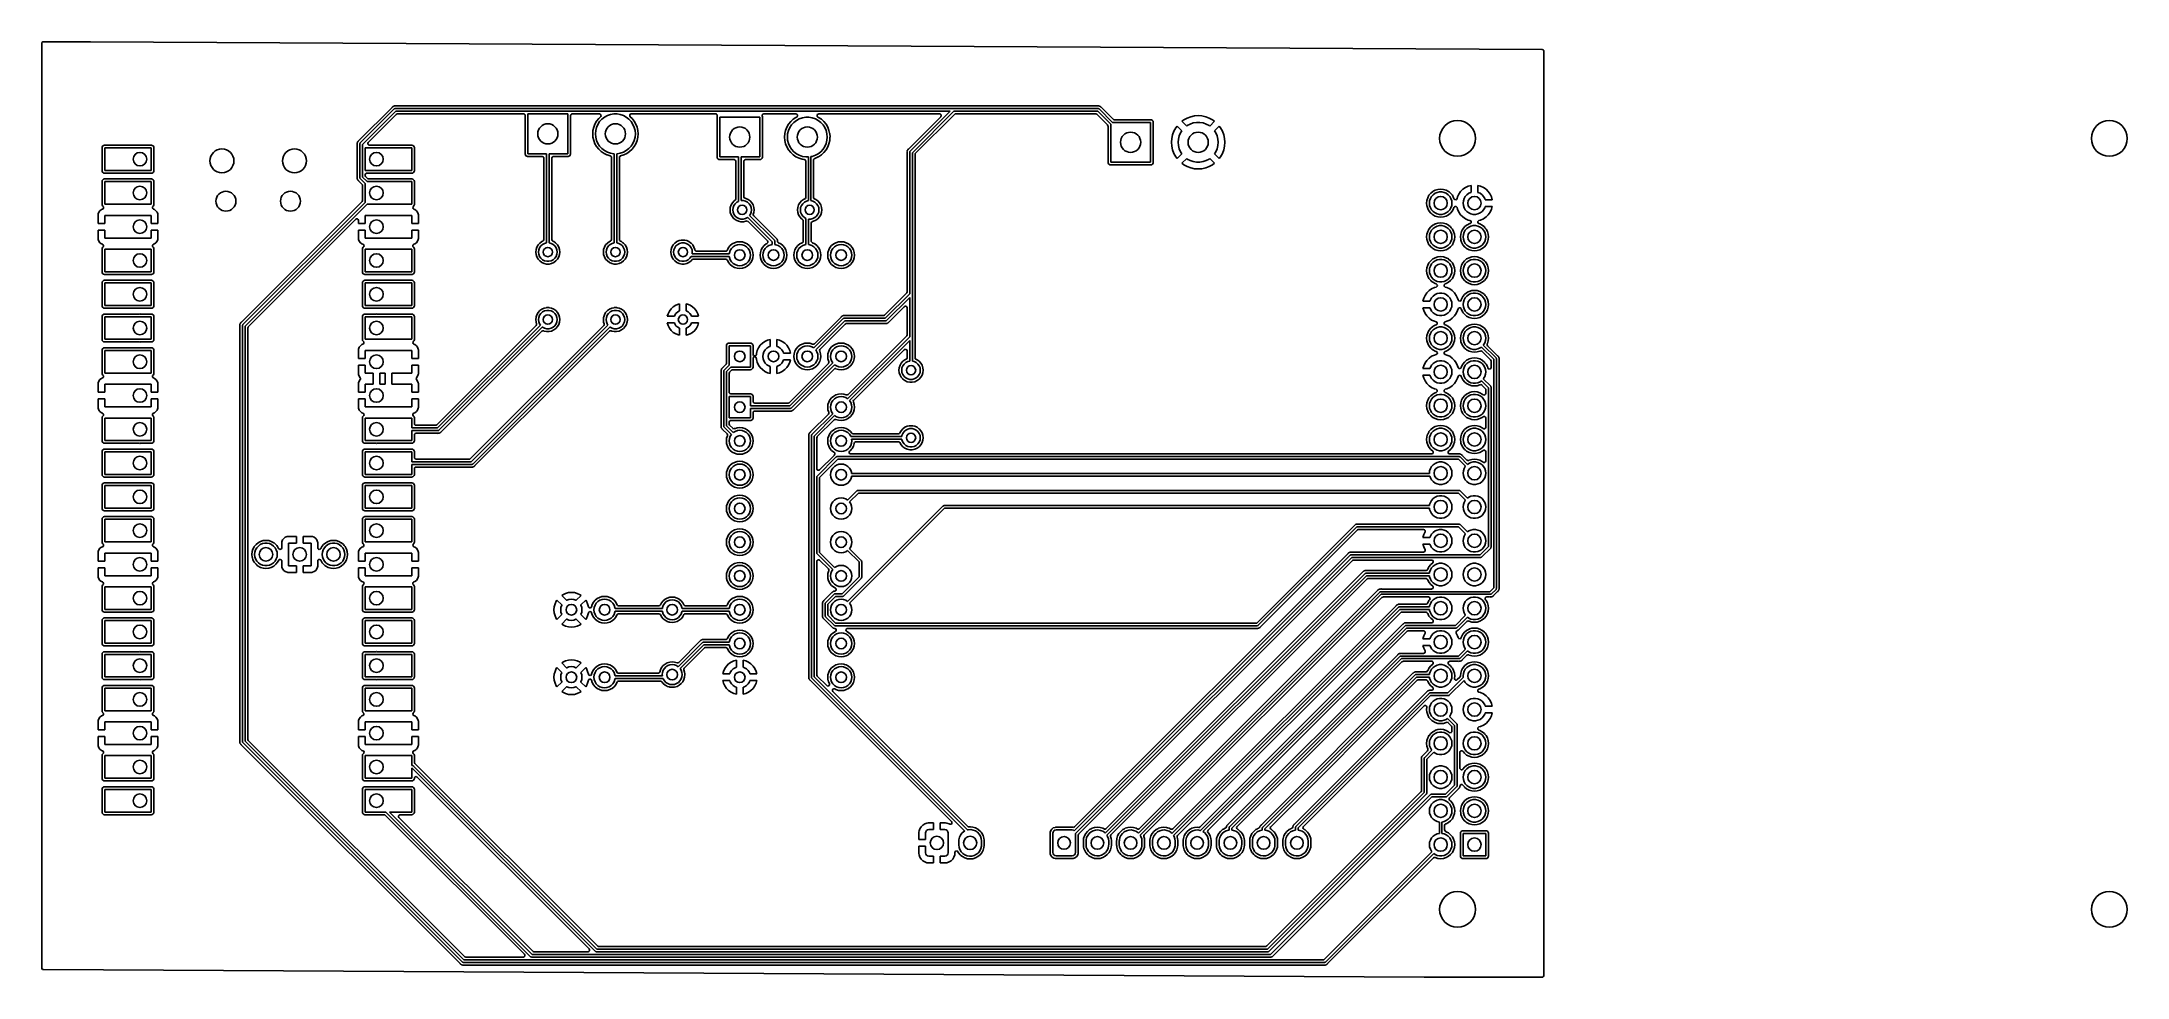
# Model space of a CAD drawing. Extents: x 148 to 304, y -194 to -124.
import ezdxf

# ---------------------------------------------------------------- set-up
doc = ezdxf.new("R2010")
doc.units = 0
doc.layers.add('BLACK', color=7, linetype='CONTINUOUS')

msp = doc.modelspace()

# ---------------------------------------------------------------- linework, layer by layer
at = {"layer": 'BLACK', "linetype": 'CONTINUOUS'}
for p, q in [((147.6755, -123.6695), (147.695185, -123.602461)), ((147.6755, -133.254752), (147.6755, -123.6695)), ((147.695185, -123.602461), (147.747989, -123.556706)), ((147.747989, -123.556706), (147.7995, -123.5455)), ((147.7995, -123.5455), (151.353301, -123.5455)), ((151.353301, -123.5455), (151.353963, -123.545501)), ((151.353963, -123.545501), (260.481167, -124.12907)), ((260.481167, -124.12907), (260.548096, -124.149112)), ((260.548096, -124.149112), (260.593568, -124.202159)), ((260.593568, -124.202159), (260.6045, -124.253067)), ((260.6045, -124.253067), (260.6045, -193.8055)), ((174.011679, -128.488348), (171.524986, -130.975041)), ((174.022949, -128.475398), (174.011679, -128.488348)), ((174.039048, -128.45408), (174.022949, -128.475398)), ((174.044942, -128.450431), (174.039048, -128.45408)), ((174.067336, -128.432693), (174.044942, -128.450431)), ((174.072237, -128.427792), (174.067336, -128.432693)), ((174.096674, -128.417001), (174.072237, -128.427792)), ((174.111854, -128.409), (174.096674, -128.417001)), ((174.134566, -128.394939), (174.111854, -128.409)), ((174.134572, -128.394936), (174.134566, -128.394939)), ((174.141379, -128.393664), (174.134572, -128.394936)), ((174.168665, -128.385215), (174.141379, -128.393664)), ((174.175006, -128.382415), (174.168665, -128.385215)), ((174.175007, -128.382415), (174.175006, -128.382415)), ((174.201696, -128.381181), (174.175007, -128.382415)), ((174.212332, -128.379947), (174.201696, -128.381181)), ((174.217151, -128.3795), (174.212332, -128.379947)), ((174.217156, -128.3795), (174.217151, -128.3795)), ((174.235196, -128.3795), (174.217156, -128.3795)), ((174.240921, -128.379368), (174.235196, -128.3795)), ((174.246973, -128.379088), (174.240921, -128.379368)), ((174.287236, -128.377227), (174.246973, -128.379088)), ((174.287239, -128.377227), (174.287236, -128.377227)), ((174.295011, -128.378311), (174.287239, -128.377227)), ((174.312139, -128.3795), (174.295011, -128.378311)), ((216.195195, -128.3795), (174.312139, -128.3795)), ((216.20092, -128.379368), (216.195195, -128.3795)), ((216.206972, -128.379088), (216.20092, -128.379368)), ((216.247235, -128.377227), (216.206972, -128.379088)), ((216.247238, -128.377227), (216.247235, -128.377227)), ((216.25501, -128.378311), (216.247238, -128.377227)), ((216.272138, -128.3795), (216.25501, -128.378311)), ((227.075536, -128.3795), (216.272138, -128.3795)), ((227.092666, -128.378311), (227.075536, -128.3795)), ((227.119119, -128.374621), (227.092666, -128.378311)), ((227.125858, -128.376206), (227.119119, -128.374621)), ((227.154249, -128.3795), (227.125858, -128.376206)), ((227.161173, -128.3795), (227.154249, -128.3795)), ((227.161174, -128.3795), (227.161173, -128.3795)), ((227.186089, -128.389151), (227.161174, -128.3795)), ((227.202483, -128.394228), (227.186089, -128.389151)), ((227.228479, -128.400343), (227.202483, -128.394228)), ((227.228481, -128.400344), (227.228478, -128.400343)), ((227.228478, -128.400343), (227.228479, -128.400343)), ((227.234192, -128.404256), (227.228481, -128.400344)), ((227.25947, -128.41758), (227.234192, -128.404256)), ((227.265933, -128.420084), (227.25947, -128.41758)), ((227.285679, -128.438084), (227.265933, -128.420084)), ((227.294077, -128.444737), (227.285679, -128.438084)), ((227.297794, -128.447823), (227.294077, -128.444737)), ((227.297796, -128.447825), (227.297794, -128.447823)), ((227.297797, -128.447826), (227.297796, -128.447825)), ((227.31056, -128.460589), (227.297797, -128.447826)), ((227.314683, -128.464525), (227.31056, -128.460589)), ((227.348955, -128.495768), (227.314683, -128.464525)), ((227.353687, -128.502035), (227.348955, -128.495768)), ((227.364962, -128.514991), (227.353687, -128.502035)), ((228.228152, -129.378181), (227.364962, -128.514991)), ((171.619289, -131.164289), (174.17429, -128.609289)), ((174.286421, -128.78), (171.79, -131.276421)), ((172.227152, -131.122819), (174.333153, -129.016819)), ((174.17429, -128.609289), (174.181477, -128.605626)), ((174.181477, -128.605626), (174.186221, -128.599098)), ((174.186221, -128.599098), (174.20849, -128.591862)), ((174.20849, -128.591862), (174.229357, -128.58123)), ((174.229357, -128.58123), (174.237328, -128.582492)), ((174.237328, -128.582492), (174.245, -128.58)), ((174.245, -128.58), (216.205, -128.58)), ((215.963578, -128.78), (174.286421, -128.78)), ((174.333153, -129.016819), (174.394476, -128.983334)), ((174.394476, -128.983334), (174.420834, -128.9805)), ((174.420834, -128.9805), (183.9005, -128.9805)), ((183.9005, -128.9805), (183.967539, -129.000185)), ((183.967539, -129.000185), (184.013294, -129.052989)), ((184.013294, -129.052989), (184.0245, -129.1045)), ((184.0245, -129.1045), (184.0245, -131.999752)), ((184.225, -131.98), (184.225, -128.98)), ((184.225, -128.98), (187.225, -128.98)), ((187.225, -128.98), (187.225, -131.98)), ((187.4255, -129.1045), (187.445185, -129.037461)), ((187.4255, -131.99975), (187.4255, -129.1045)), ((187.445185, -129.037461), (187.497989, -128.991706)), ((187.497989, -128.991706), (187.5495, -128.9805)), ((187.5495, -128.9805), (189.605031, -128.9805)), ((189.17549, -129.977369), (189.118777, -130.225845)), ((189.175492, -129.977362), (189.17549, -129.977369)), ((189.268608, -129.740109), (189.175492, -129.977362)), ((189.396041, -129.519388), (189.268608, -129.740109)), ((189.325458, -130.233108), (189.386274, -129.992951)), ((189.386274, -129.992951), (189.485789, -129.766079)), ((189.55495, -129.320123), (189.396041, -129.519388)), ((189.485789, -129.766079), (189.621289, -129.558681)), ((189.554951, -129.320121), (189.55495, -129.320123)), ((189.639285, -129.241872), (189.554951, -129.320121)), ((189.605031, -128.9805), (189.67207, -129.000185)), ((189.621289, -129.558681), (189.789078, -129.376414)), ((189.68938, -129.19539), (189.639285, -129.241872)), ((189.67207, -129.000185), (189.717825, -129.052989)), ((189.698744, -129.185703), (189.68938, -129.19539)), ((189.727769, -129.122147), (189.698744, -129.185703)), ((189.717825, -129.052989), (189.727769, -129.122147)), ((189.789078, -129.376414), (189.984578, -129.22425)), ((189.984578, -129.22425), (190.202457, -129.10634)), ((190.202457, -129.10634), (190.436772, -129.0259)), ((190.436772, -129.0259), (190.681131, -128.985123)), ((190.681131, -128.985123), (190.928869, -128.985123)), ((190.928869, -128.985123), (191.173228, -129.0259)), ((191.173228, -129.0259), (191.407543, -129.10634)), ((191.407543, -129.10634), (191.625422, -129.22425)), ((191.625422, -129.22425), (191.820922, -129.376414)), ((191.820922, -129.376414), (191.988711, -129.558681)), ((191.884873, -129.135371), (191.887248, -129.065541)), ((191.920626, -129.195397), (191.884873, -129.135371)), ((191.887248, -129.065541), (191.926998, -129.008081)), ((192.05505, -129.320123), (191.920626, -129.195397)), ((191.926998, -129.008081), (191.991504, -128.981233)), ((191.988711, -129.558681), (192.124211, -129.766079)), ((191.991504, -128.981233), (192.004969, -128.9805)), ((192.004969, -128.9805), (198.345534, -128.9805)), ((192.213959, -129.519388), (192.05505, -129.320123)), ((192.124211, -129.766079), (192.223726, -129.992951)), ((192.341393, -129.740112), (192.213959, -129.519388)), ((192.223726, -129.992951), (192.284542, -130.233108)), ((192.434508, -129.977363), (192.341393, -129.740112)), ((192.488986, -130.216049), (192.434508, -129.977363)), ((198.345534, -128.9805), (198.412573, -129.000185)), ((198.412573, -129.000185), (198.458328, -129.052989)), ((198.467151, -129.128691), (198.45318, -129.198927)), ((198.45318, -129.198927), (198.45318, -132.238432)), ((198.458328, -129.052989), (198.468272, -129.122147)), ((198.468272, -129.122147), (198.467151, -129.128691)), ((198.65368, -132.21868), (198.65368, -129.21868)), ((198.65368, -129.21868), (201.65368, -129.21868)), ((201.65368, -129.21868), (201.65368, -132.21868)), ((201.840209, -129.128691), (201.846436, -129.059099)), ((201.854179, -129.198927), (201.840209, -129.128691)), ((201.846436, -129.059099), (201.889299, -129.003922)), ((201.85418, -129.198929), (201.854179, -129.198927)), ((201.85418, -132.23843), (201.85418, -129.198929)), ((201.889299, -129.003922), (201.955189, -128.980678)), ((201.955189, -128.980678), (201.961826, -128.9805)), ((201.961826, -128.9805), (204.380517, -128.9805)), ((203.697288, -129.978789), (203.604172, -130.216042)), ((203.824721, -129.758068), (203.697288, -129.978789)), ((203.814954, -130.231631), (203.914469, -130.004759)), ((203.98363, -129.558803), (203.824721, -129.758068)), ((203.914469, -130.004759), (204.049969, -129.797361)), ((203.983632, -129.558801), (203.98363, -129.558803)), ((204.170462, -129.385448), (203.983632, -129.558801)), ((204.049969, -129.797361), (204.217758, -129.615094)), ((204.38105, -129.241872), (204.170462, -129.385448)), ((204.217758, -129.615094), (204.413258, -129.46293)), ((204.380517, -128.9805), (204.447556, -129.000185)), ((204.434319, -129.21622), (204.38105, -129.241872)), ((204.413258, -129.46293), (204.631137, -129.34502)), ((204.47423, -129.185703), (204.434319, -129.21622)), ((204.447556, -129.000185), (204.493311, -129.052989)), ((204.503255, -129.122147), (204.47423, -129.185703)), ((204.493311, -129.052989), (204.503255, -129.122147)), ((204.631137, -129.34502), (204.865452, -129.26458)), ((204.865452, -129.26458), (205.109811, -129.223803)), ((205.109811, -129.223803), (205.357549, -129.223803)), ((205.357549, -129.223803), (205.601908, -129.26458)), ((205.601908, -129.26458), (205.836223, -129.34502)), ((205.836223, -129.34502), (206.054102, -129.46293)), ((205.962869, -129.10197), (205.983917, -129.035346)), ((205.981182, -129.169397), (205.962869, -129.10197)), ((206.033041, -129.21622), (205.981182, -129.169397)), ((205.983917, -129.035346), (206.037643, -128.990678)), ((206.086309, -129.241872), (206.033041, -129.21622)), ((206.037643, -128.990678), (206.086843, -128.9805)), ((206.054102, -129.46293), (206.249602, -129.615094)), ((206.086311, -129.241874), (206.086309, -129.241872)), ((206.086314, -129.241875), (206.086311, -129.241874)), ((206.296897, -129.385448), (206.086314, -129.241875)), ((206.086843, -128.9805), (215.180167, -128.9805)), ((206.249602, -129.615094), (206.417391, -129.797361)), ((206.48373, -129.558803), (206.296897, -129.385448)), ((206.417391, -129.797361), (206.552891, -130.004759)), ((206.642639, -129.758068), (206.48373, -129.558803)), ((206.552891, -130.004759), (206.652406, -130.231631)), ((206.770073, -129.978792), (206.642639, -129.758068)), ((206.863188, -130.216043), (206.770073, -129.978792)), ((215.267848, -129.192181), (212.864986, -131.595041)), ((212.959289, -131.784289), (215.963578, -128.78)), ((216.246422, -128.78), (213.13, -131.896422)), ((213.366819, -131.943152), (216.293152, -129.016819)), ((215.180167, -128.9805), (215.247206, -129.000185)), ((215.247206, -129.000185), (215.292961, -129.052989)), ((215.27388, -129.185703), (215.267848, -129.192181)), ((215.302905, -129.122147), (215.27388, -129.185703)), ((215.292961, -129.052989), (215.302905, -129.122147)), ((216.205, -128.58), (227.105, -128.58)), ((227.063578, -128.78), (216.246422, -128.78)), ((216.293152, -129.016819), (216.354475, -128.983334)), ((216.354475, -128.983334), (216.380833, -128.9805)), ((216.380833, -128.9805), (226.929167, -128.9805)), ((226.929167, -128.9805), (226.996206, -129.000185)), ((226.996206, -129.000185), (227.016848, -129.016819)), ((227.016848, -129.016819), (227.803181, -129.803152)), ((228.04, -129.756422), (227.063578, -128.78)), ((227.105, -128.58), (227.112673, -128.582493)), ((227.112673, -128.582493), (227.120643, -128.581231)), ((227.120643, -128.581231), (227.141507, -128.591861)), ((227.141507, -128.591861), (227.163779, -128.599098)), ((227.163779, -128.599098), (227.168521, -128.605626)), ((227.168521, -128.605626), (227.175711, -128.609289)), ((227.175711, -128.609289), (228.181422, -129.615)), ((227.803181, -129.803152), (227.836666, -129.864475)), ((227.836666, -129.864475), (227.8395, -129.890833)), ((227.8395, -129.890833), (227.8395, -132.634752)), ((228.04, -132.615), (228.04, -129.756422)), ((228.181422, -129.615), (231.04, -129.615)), ((228.248794, -129.394815), (228.228152, -129.378181)), ((228.315833, -129.4145), (228.248794, -129.394815)), ((231.059748, -129.4145), (228.315833, -129.4145)), ((231.04, -129.615), (231.04, -132.615)), ((231.059752, -129.4145), (231.059748, -129.4145)), ((231.118229, -129.426131), (231.059752, -129.4145)), ((231.11823, -129.426132), (231.118229, -129.426131)), ((231.184552, -129.470447), (231.11823, -129.426132)), ((231.228867, -129.536769), (231.184552, -129.470447)), ((231.228868, -129.53677), (231.228867, -129.536769)), ((231.240499, -129.595247), (231.228868, -129.53677)), ((231.2405, -129.595249), (231.240499, -129.595247)), ((231.2405, -131.115001), (231.2405, -129.595249)), ((232.933191, -130.030961), (232.796091, -130.282041)), ((232.933196, -130.030953), (232.933191, -130.030961)), ((233.039882, -129.888437), (232.933196, -130.030953)), ((233.039883, -129.888436), (233.039882, -129.888437)), ((233.400265, -130.248818), (233.039883, -129.888436)), ((233.393437, -129.534882), (233.393436, -129.534883)), ((233.393436, -129.534883), (233.753593, -129.89504)), ((233.535953, -129.428196), (233.393437, -129.534882)), ((233.535961, -129.428191), (233.535953, -129.428196)), ((233.787041, -129.291091), (233.535961, -129.428191)), ((233.753593, -129.89504), (233.799578, -129.85925)), ((234.055104, -129.191109), (233.787041, -129.291091)), ((233.799578, -129.85925), (234.017457, -129.74134)), ((234.017457, -129.74134), (234.251772, -129.6609)), ((234.334637, -129.1303), (234.055104, -129.191109)), ((234.251772, -129.6609), (234.496131, -129.620123)), ((234.619999, -129.109891), (234.334637, -129.1303)), ((234.496131, -129.620123), (234.743869, -129.620123)), ((234.620001, -129.109891), (234.619999, -129.109891)), ((234.905362, -129.1303), (234.620001, -129.109891)), ((234.743869, -129.620123), (234.988228, -129.6609)), ((235.184895, -129.191109), (234.905362, -129.1303)), ((234.988228, -129.6609), (235.222543, -129.74134)), ((235.452958, -129.291091), (235.184895, -129.191109)), ((235.222543, -129.74134), (235.440422, -129.85925)), ((235.440422, -129.85925), (235.486404, -129.89504)), ((235.704038, -129.428191), (235.452957, -129.291091)), ((235.452957, -129.291091), (235.452958, -129.291091)), ((235.486404, -129.89504), (235.846562, -129.534883)), ((235.704046, -129.428196), (235.704038, -129.428191)), ((235.846561, -129.534882), (235.704046, -129.428196)), ((236.200115, -129.888436), (235.839733, -130.248817)), ((235.846562, -129.534883), (235.846561, -129.534882)), ((236.306807, -130.03096), (236.200115, -129.888436)), ((236.306808, -130.030961), (236.306807, -130.03096)), ((236.443908, -130.282041), (236.306808, -130.030961)), ((152.221131, -131.45677), (152.2095, -131.515247)), ((152.2095, -131.515247), (152.2095, -133.254752)), ((152.221132, -131.456769), (152.221131, -131.45677)), ((152.265447, -131.390447), (152.221132, -131.456769)), ((152.331769, -131.346132), (152.265447, -131.390447)), ((152.33177, -131.346131), (152.331769, -131.346132)), ((152.390247, -131.3345), (152.33177, -131.346131)), ((155.002299, -131.3345), (152.390247, -131.3345)), ((152.41, -133.235), (152.41, -131.535)), ((152.41, -131.535), (155.91, -131.535)), ((155.014453, -131.333903), (155.002299, -131.3345)), ((155.06, -131.329417), (155.014453, -131.333903)), ((155.105547, -131.333903), (155.06, -131.329417)), ((155.117701, -131.3345), (155.105547, -131.333903)), ((155.929748, -131.3345), (155.117701, -131.3345)), ((155.91, -131.535), (155.91, -133.235)), ((155.929752, -131.3345), (155.929748, -131.3345)), ((155.988229, -131.346131), (155.929752, -131.3345)), ((155.98823, -131.346132), (155.988229, -131.346131)), ((156.054552, -131.390447), (155.98823, -131.346132)), ((156.098867, -131.456769), (156.054552, -131.390447)), ((156.098868, -131.45677), (156.098867, -131.456769)), ((156.110499, -131.515247), (156.098868, -131.45677)), ((156.1105, -131.515249), (156.110499, -131.515247)), ((156.1105, -132.327299), (156.1105, -131.515249)), ((171.386206, -131.214141), (171.384621, -131.220877)), ((171.384621, -131.220877), (171.384621, -131.220882)), ((171.384621, -131.220882), (171.388311, -131.247333)), ((171.3895, -131.185751), (171.386206, -131.214141)), ((171.388311, -131.247333), (171.3895, -131.264464)), ((171.399151, -131.153913), (171.3895, -131.178826)), ((171.3895, -131.178826), (171.3895, -131.185751)), ((171.3895, -131.264464), (171.3895, -133.707861)), ((171.404228, -131.137517), (171.399151, -131.153913)), ((171.410343, -131.11152), (171.404228, -131.137517)), ((171.410345, -131.111515), (171.410343, -131.11152)), ((171.414259, -131.105802), (171.410345, -131.111515)), ((171.427578, -131.080533), (171.414259, -131.105802)), ((171.430083, -131.074067), (171.427578, -131.080533)), ((171.448085, -131.054319), (171.430083, -131.074066)), ((171.430083, -131.074066), (171.430083, -131.074067)), ((171.454746, -131.045911), (171.448085, -131.054319)), ((171.457827, -131.0422), (171.454746, -131.045911)), ((171.470574, -131.029453), (171.457827, -131.0422)), ((171.474522, -131.025318), (171.470574, -131.029453)), ((171.505767, -130.991044), (171.474522, -131.025318)), ((171.512035, -130.986312), (171.505767, -130.991044)), ((171.524986, -130.975041), (171.512035, -130.986312)), ((171.59, -131.235), (171.592493, -131.227326)), ((171.59, -133.775), (171.59, -131.235)), ((171.591231, -131.219357), (171.601861, -131.198492)), ((171.592493, -131.227326), (171.591231, -131.219357)), ((171.601861, -131.198492), (171.609098, -131.176221)), ((171.609098, -131.176221), (171.615626, -131.171478)), ((171.615626, -131.171478), (171.619289, -131.164289)), ((171.79, -131.276421), (171.79, -133.733578)), ((171.99, -133.235), (171.99, -131.535)), ((171.99, -131.535), (175.49, -131.535)), ((172.192095, -131.192853), (172.22112, -131.129297)), ((172.202039, -131.262011), (172.192095, -131.192853)), ((172.247794, -131.314815), (172.202039, -131.262011)), ((172.22112, -131.129297), (172.227152, -131.122819)), ((172.314833, -131.3345), (172.247794, -131.314815)), ((172.782299, -131.3345), (172.314833, -131.3345)), ((172.794453, -131.333903), (172.782299, -131.3345)), ((172.84, -131.329417), (172.794453, -131.333903)), ((172.885547, -131.333903), (172.84, -131.329417)), ((172.897701, -131.3345), (172.885547, -131.333903)), ((175.509748, -131.3345), (172.897701, -131.3345)), ((175.49, -131.535), (175.49, -133.235)), ((175.509752, -131.3345), (175.509748, -131.3345)), ((175.568229, -131.346131), (175.509752, -131.3345)), ((175.56823, -131.346132), (175.568229, -131.346131)), ((175.634552, -131.390447), (175.56823, -131.346132)), ((175.678867, -131.456769), (175.634552, -131.390447)), ((175.678868, -131.45677), (175.678867, -131.456769)), ((175.690499, -131.515247), (175.678868, -131.45677)), ((175.6905, -131.515249), (175.690499, -131.515247)), ((175.6905, -133.25475), (175.6905, -131.515249)), ((189.118777, -130.225845), (189.099732, -130.479995)), ((189.099732, -130.479995), (189.099732, -130.480004)), ((189.099732, -130.480004), (189.118777, -130.734154)), ((189.118777, -130.734154), (189.173254, -130.972834)), ((189.173254, -130.972834), (189.175492, -130.982637)), ((189.175492, -130.982637), (189.268607, -131.219888)), ((189.268607, -131.219888), (189.396041, -131.440612)), ((189.305, -130.48), (189.325458, -130.233108)), ((189.325458, -130.726892), (189.305, -130.48)), ((189.386274, -130.967049), (189.325458, -130.726892)), ((189.485789, -131.193921), (189.386274, -130.967049)), ((189.396041, -131.440612), (189.55495, -131.639877)), ((189.621289, -131.401319), (189.485789, -131.193921)), ((189.55495, -131.639877), (189.741783, -131.813232)), ((189.789078, -131.583586), (189.621289, -131.401319)), ((189.984578, -131.73575), (189.789078, -131.583586)), ((191.820922, -131.583586), (191.625422, -131.73575)), ((191.988711, -131.401319), (191.820922, -131.583586)), ((191.868217, -131.813232), (192.05505, -131.639877)), ((192.124211, -131.193921), (191.988711, -131.401319)), ((192.05505, -131.639877), (192.213959, -131.440612)), ((192.223726, -130.967049), (192.124211, -131.193921)), ((192.213959, -131.440612), (192.341393, -131.219888)), ((192.284542, -130.726892), (192.223726, -130.967049)), ((192.284542, -130.233108), (192.305, -130.48)), ((192.305, -130.48), (192.284542, -130.726892)), ((192.341393, -131.219888), (192.434508, -130.982637)), ((192.434508, -130.982637), (192.491222, -130.734157)), ((192.491222, -130.225845), (192.488986, -130.216049)), ((192.509946, -130.475706), (192.491222, -130.225845)), ((192.491222, -130.734157), (192.510268, -130.48)), ((192.510268, -130.48), (192.509946, -130.475706)), ((203.547457, -130.464525), (203.528412, -130.718675)), ((203.528412, -130.718675), (203.528412, -130.718684)), ((203.528412, -130.718684), (203.547457, -130.972834)), ((203.60417, -130.216049), (203.547457, -130.464525)), ((203.547457, -130.972834), (203.604072, -131.220882)), ((203.604072, -131.220882), (203.604172, -131.221317)), ((203.604172, -130.216042), (203.60417, -130.216049)), ((203.604172, -131.221317), (203.697287, -131.458568)), ((203.697287, -131.458568), (203.824721, -131.679292)), ((203.73368, -130.71868), (203.754138, -130.471788)), ((203.754138, -130.965572), (203.73368, -130.71868)), ((203.754138, -130.471788), (203.814954, -130.231631)), ((203.814954, -131.205729), (203.754138, -130.965572)), ((203.914469, -131.432601), (203.814954, -131.205729)), ((203.824721, -131.679292), (203.98363, -131.878557)), ((204.049969, -131.639999), (203.914469, -131.432601)), ((204.217758, -131.822266), (204.049969, -131.639999)), ((206.417391, -131.639999), (206.249602, -131.822266)), ((206.552891, -131.432601), (206.417391, -131.639999)), ((206.48373, -131.878557), (206.642639, -131.679292)), ((206.652406, -131.205729), (206.552891, -131.432601)), ((206.642639, -131.679292), (206.770073, -131.458568)), ((206.652406, -130.231631), (206.713222, -130.471788)), ((206.713222, -130.965572), (206.652406, -131.205729)), ((206.713222, -130.471788), (206.73368, -130.71868)), ((206.73368, -130.71868), (206.713222, -130.965572)), ((206.770073, -131.458568), (206.863188, -131.221317)), ((206.912299, -130.431216), (206.863188, -130.216043)), ((206.863188, -131.221317), (206.919902, -130.972837)), ((206.919902, -130.464525), (206.912299, -130.431216)), ((206.938948, -130.718675), (206.919902, -130.464525)), ((206.919902, -130.972837), (206.937788, -130.734157)), ((206.937788, -130.734157), (206.938948, -130.718684)), ((206.938948, -130.718684), (206.938948, -130.718675)), ((212.767578, -131.700533), (212.754259, -131.725802)), ((212.770083, -131.694067), (212.767578, -131.700533)), ((212.788085, -131.674319), (212.770083, -131.694066)), ((212.770083, -131.694066), (212.770083, -131.694067)), ((212.794746, -131.665911), (212.788085, -131.674319)), ((212.797827, -131.6622), (212.794746, -131.665911)), ((212.810574, -131.649453), (212.797827, -131.6622)), ((212.814522, -131.645318), (212.810574, -131.649453)), ((212.845767, -131.611044), (212.814522, -131.645318)), ((212.852035, -131.606312), (212.845767, -131.611044)), ((212.864986, -131.595041), (212.852035, -131.606312)), ((231.2405, -132.63475), (231.2405, -131.115001)), ((232.6353, -130.829637), (232.614891, -131.114998)), ((232.614891, -131.114998), (232.614891, -131.115001)), ((232.614891, -131.115001), (232.6353, -131.400362)), ((232.696109, -130.550104), (232.6353, -130.829637)), ((232.6353, -131.400362), (232.696109, -131.679895)), ((232.796091, -130.282041), (232.696109, -130.550104)), ((232.696109, -131.679895), (232.796091, -131.947958)), ((233.12, -131.115), (233.140458, -130.868108)), ((233.140458, -131.361892), (233.12, -131.115)), ((233.140458, -130.868108), (233.201274, -130.627951)), ((233.201274, -131.602049), (233.140458, -131.361892)), ((233.201274, -130.627951), (233.300789, -130.401079)), ((233.300789, -131.828921), (233.201274, -131.602049)), ((233.300789, -130.401079), (233.400265, -130.248818)), ((235.839733, -130.248817), (235.939211, -130.401079)), ((235.939211, -130.401079), (236.038726, -130.627951)), ((236.038726, -131.602049), (235.939211, -131.828921)), ((236.038726, -130.627951), (236.099542, -130.868108)), ((236.099542, -131.361892), (236.038726, -131.602049)), ((236.099542, -130.868108), (236.12, -131.115)), ((236.12, -131.115), (236.099542, -131.361892)), ((236.54389, -130.550104), (236.443908, -130.282041)), ((236.443908, -131.947958), (236.54389, -131.679895)), ((236.604699, -130.829637), (236.54389, -130.550104)), ((236.54389, -131.679895), (236.604699, -131.400362)), ((236.625109, -131.114998), (236.604699, -130.829637)), ((236.604699, -131.400362), (236.625109, -131.115001)), ((236.625109, -131.115001), (236.625109, -131.114998)), ((147.6755, -138.362844), (147.6755, -133.254752)), ((152.2095, -133.254752), (152.221131, -133.313229)), ((155.91, -133.235), (152.41, -133.235)), ((156.098868, -133.313229), (156.110499, -133.254752)), ((156.110499, -133.254752), (156.1105, -133.25475)), ((156.111097, -132.339453), (156.1105, -132.327299)), ((156.1105, -132.442699), (156.111097, -132.430545)), ((156.1105, -133.25475), (156.1105, -132.442699)), ((156.115583, -132.385), (156.111097, -132.339453)), ((156.111097, -132.430545), (156.112216, -132.41918)), ((156.112216, -132.41918), (156.115583, -132.385)), ((175.49, -133.235), (171.99, -133.235)), ((175.678868, -133.313229), (175.690499, -133.254752)), ((175.690499, -133.254752), (175.6905, -133.25475)), ((184.0245, -131.999752), (184.036131, -132.058229)), ((184.036131, -132.058229), (184.036132, -132.05823)), ((184.036132, -132.05823), (184.080447, -132.124552)), ((184.080447, -132.124552), (184.146769, -132.168867)), ((184.146769, -132.168867), (184.14677, -132.168868)), ((184.14677, -132.168868), (184.205247, -132.180499)), ((184.205247, -132.180499), (184.20525, -132.1805)), ((184.20525, -132.1805), (184.205252, -132.1805)), ((184.205252, -132.1805), (185.3005, -132.1805)), ((185.625, -131.98), (184.225, -131.98)), ((185.3005, -132.1805), (185.367539, -132.200185)), ((185.367539, -132.200185), (185.413294, -132.252989)), ((185.413294, -132.252989), (185.4245, -132.3045)), ((185.4245, -132.3045), (185.4245, -138.437545)), ((185.625, -138.678955), (185.625, -131.98)), ((187.225, -131.98), (185.825, -131.98)), ((185.825, -131.98), (185.825, -138.678955)), ((186.0255, -132.3045), (186.045185, -132.237461)), ((186.0255, -138.437545), (186.0255, -132.3045)), ((186.045185, -132.237461), (186.097989, -132.191706)), ((186.097989, -132.191706), (186.1495, -132.1805)), ((186.1495, -132.1805), (187.24475, -132.1805)), ((187.24475, -132.1805), (187.244751, -132.180499)), ((187.244751, -132.180499), (187.259568, -132.177552)), ((187.259568, -132.177552), (187.303229, -132.168868)), ((187.303229, -132.168868), (187.303229, -132.168867)), ((187.303229, -132.168867), (187.303231, -132.168867)), ((187.303231, -132.168867), (187.369552, -132.124552)), ((187.369552, -132.124552), (187.413867, -132.058231)), ((187.413867, -132.058231), (187.413867, -132.058229)), ((187.413867, -132.058229), (187.413868, -132.058229)), ((187.413868, -132.058229), (187.425499, -131.999752)), ((187.425499, -131.999752), (187.4255, -131.99975)), ((189.741783, -131.813232), (189.952366, -131.956805)), ((189.952366, -131.956805), (189.952371, -131.956807)), ((189.952371, -131.956807), (189.952372, -131.956808)), ((189.952372, -131.956808), (189.952373, -131.956809)), ((189.952373, -131.956809), (190.149856, -132.051911)), ((190.202457, -131.85366), (189.984578, -131.73575)), ((190.149856, -132.051911), (190.181996, -132.067389)), ((190.181996, -132.067389), (190.417051, -132.139894)), ((190.436772, -131.9341), (190.202457, -131.85366)), ((190.417051, -132.139894), (190.475309, -132.178463)), ((190.681131, -131.974877), (190.436772, -131.9341)), ((190.475309, -132.178463), (190.503467, -132.242408)), ((190.503467, -132.242408), (190.5045, -132.258384)), ((190.5045, -132.258384), (190.5045, -138.437545)), ((190.705, -131.974877), (190.681131, -131.974877)), ((190.705, -138.678955), (190.705, -131.974877)), ((190.928869, -131.974877), (190.905, -131.974877)), ((190.905, -131.974877), (190.905, -138.678955)), ((191.173228, -131.9341), (190.928869, -131.974877)), ((191.1055, -132.258384), (191.125185, -132.191345)), ((191.1055, -138.437545), (191.1055, -132.258384)), ((191.125185, -132.191345), (191.177989, -132.14559)), ((191.407543, -131.85366), (191.173228, -131.9341)), ((191.177989, -132.14559), (191.192942, -132.139895)), ((191.192942, -132.139895), (191.428004, -132.067389)), ((191.625422, -131.73575), (191.407543, -131.85366)), ((191.428004, -132.067389), (191.657634, -131.956805)), ((191.657634, -131.956805), (191.868217, -131.813232)), ((198.45318, -132.238432), (198.464811, -132.296909)), ((198.464811, -132.296909), (198.464812, -132.29691)), ((198.464812, -132.29691), (198.509127, -132.363232)), ((198.509127, -132.363232), (198.575449, -132.407547)), ((198.575449, -132.407547), (198.57545, -132.407548)), ((198.57545, -132.407548), (198.633927, -132.419179)), ((198.633927, -132.419179), (198.63393, -132.41918)), ((198.63393, -132.41918), (198.633932, -132.41918)), ((198.633932, -132.41918), (199.72918, -132.41918)), ((200.05368, -132.21868), (198.65368, -132.21868)), ((199.72918, -132.41918), (199.796219, -132.438865)), ((199.796219, -132.438865), (199.841974, -132.491669)), ((199.841974, -132.491669), (199.85318, -132.54318)), ((199.85318, -132.54318), (199.85318, -135.36517)), ((200.05368, -135.555235), (200.05368, -132.21868)), ((201.65368, -132.21868), (200.25368, -132.21868)), ((200.25368, -132.21868), (200.25368, -135.500104)), ((200.45418, -132.54318), (200.473865, -132.476141)), ((200.45418, -135.200364), (200.45418, -132.54318)), ((200.473865, -132.476141), (200.526669, -132.430386)), ((200.526669, -132.430386), (200.57818, -132.41918)), ((200.57818, -132.41918), (201.67343, -132.41918)), ((201.67343, -132.41918), (201.673431, -132.419179)), ((201.673431, -132.419179), (201.688248, -132.416232)), ((201.688248, -132.416232), (201.731909, -132.407548)), ((201.731909, -132.407548), (201.731909, -132.407547)), ((201.731909, -132.407547), (201.731911, -132.407547)), ((201.731911, -132.407547), (201.798232, -132.363232)), ((201.798232, -132.363232), (201.842547, -132.296911)), ((201.842547, -132.296911), (201.842547, -132.296909)), ((201.842547, -132.296909), (201.842548, -132.296909)), ((201.842548, -132.296909), (201.854179, -132.238432)), ((201.854179, -132.238432), (201.85418, -132.23843)), ((203.98363, -131.878557), (204.170463, -132.051912)), ((204.170463, -132.051912), (204.381046, -132.195485)), ((204.413258, -131.97443), (204.217758, -131.822266)), ((204.381046, -132.195485), (204.381051, -132.195487)), ((204.381051, -132.195487), (204.381052, -132.195488)), ((204.381052, -132.195488), (204.381053, -132.195489)), ((204.381053, -132.195489), (204.500454, -132.252989)), ((204.631137, -132.09234), (204.413258, -131.97443)), ((204.500454, -132.252989), (204.610672, -132.306067)), ((204.610672, -132.306067), (204.610673, -132.306067)), ((204.610673, -132.306067), (204.610676, -132.306069)), ((204.610676, -132.306069), (204.854222, -132.381193)), ((204.865452, -132.17278), (204.631137, -132.09234)), ((204.854222, -132.381193), (205.003982, -132.403766)), ((205.109811, -132.213557), (204.865452, -132.17278)), ((205.003982, -132.403766), (205.067339, -132.433223)), ((205.067339, -132.433223), (205.104712, -132.492257)), ((205.104712, -132.492257), (205.1095, -132.526381)), ((205.1095, -132.526381), (205.1095, -135.262545)), ((205.31, -132.213557), (205.109811, -132.213557)), ((205.31, -135.503955), (205.31, -132.213557)), ((205.601908, -132.17278), (205.51, -132.188116)), ((205.51, -132.188116), (205.51, -135.503955)), ((205.836223, -132.09234), (205.601908, -132.17278)), ((205.7105, -132.442676), (205.730185, -132.375637)), ((205.7105, -135.262545), (205.7105, -132.442676)), ((205.730185, -132.375637), (205.782989, -132.329882)), ((205.782989, -132.329882), (205.797941, -132.324188)), ((205.797941, -132.324188), (205.856684, -132.306069)), ((206.054102, -131.97443), (205.836223, -132.09234)), ((205.856684, -132.306069), (206.040538, -132.217529)), ((206.040538, -132.217529), (206.086306, -132.195489)), ((206.249602, -131.822266), (206.054102, -131.97443)), ((206.086306, -132.195488), (206.086314, -132.195485)), ((206.086306, -132.195489), (206.086306, -132.195488)), ((206.086314, -132.195485), (206.296897, -132.051912)), ((206.296897, -132.051912), (206.48373, -131.878557)), ((212.726206, -131.834141), (212.724621, -131.840877)), ((212.724621, -131.840877), (212.724621, -131.840882)), ((212.724621, -131.840882), (212.728311, -131.867333)), ((212.7295, -131.805751), (212.726206, -131.834141)), ((212.728311, -131.867333), (212.7295, -131.884464)), ((212.739151, -131.773913), (212.7295, -131.798826)), ((212.7295, -131.798826), (212.7295, -131.805751)), ((212.7295, -131.884464), (212.7295, -142.369167)), ((212.744228, -131.757517), (212.739151, -131.773913)), ((212.750343, -131.73152), (212.744228, -131.757517)), ((212.750345, -131.731515), (212.750343, -131.73152)), ((212.754259, -131.725802), (212.750345, -131.731515)), ((212.93, -131.855), (212.932493, -131.847326)), ((212.93, -142.503578), (212.93, -131.855)), ((212.931231, -131.839357), (212.941861, -131.818492)), ((212.932493, -131.847326), (212.931231, -131.839357)), ((212.941861, -131.818492), (212.949098, -131.796221)), ((212.949098, -131.796221), (212.955626, -131.791478)), ((212.955626, -131.791478), (212.959289, -131.784289)), ((213.13, -131.896422), (213.13, -142.545)), ((213.3305, -132.030833), (213.350185, -131.963794)), ((213.3305, -135.68868), (213.3305, -132.030833)), ((213.350185, -131.963794), (213.366819, -131.943152)), ((227.8395, -132.634752), (227.851131, -132.693229)), ((227.851131, -132.693229), (227.851132, -132.69323)), ((227.851132, -132.69323), (227.895447, -132.759552)), ((227.895447, -132.759552), (227.961769, -132.803867)), ((227.961769, -132.803867), (227.96177, -132.803868)), ((227.96177, -132.803868), (228.020247, -132.815499)), ((228.020247, -132.815499), (228.02025, -132.8155)), ((228.02025, -132.8155), (228.020252, -132.8155)), ((228.020252, -132.8155), (231.05975, -132.8155)), ((231.04, -132.615), (228.04, -132.615)), ((231.05975, -132.8155), (231.059751, -132.815499)), ((231.059751, -132.815499), (231.074568, -132.812552)), ((231.074568, -132.812552), (231.118229, -132.803868)), ((231.118229, -132.803868), (231.118229, -132.803867)), ((231.118229, -132.803867), (231.118231, -132.803867)), ((231.118231, -132.803867), (231.184552, -132.759552)), ((231.184552, -132.759552), (231.228867, -132.693231)), ((231.228867, -132.693231), (231.228867, -132.693229)), ((231.228867, -132.693229), (231.228868, -132.693229)), ((231.228868, -132.693229), (231.240499, -132.634752)), ((231.240499, -132.634752), (231.2405, -132.63475)), ((232.796091, -131.947958), (232.933191, -132.199038)), ((232.933191, -132.199038), (232.933196, -132.199046)), ((232.933196, -132.199046), (233.039882, -132.341561)), ((233.039882, -132.341561), (233.039883, -132.341562)), ((233.039883, -132.341562), (233.400264, -131.98118)), ((233.400264, -131.98118), (233.300789, -131.828921)), ((233.753592, -132.334958), (233.393436, -132.695115)), ((233.393436, -132.695115), (233.53596, -132.801807)), ((233.53596, -132.801807), (233.535961, -132.801808)), ((233.535961, -132.801808), (233.787042, -132.938908)), ((233.799578, -132.37075), (233.753592, -132.334958)), ((233.787042, -132.938908), (233.787041, -132.938908)), ((233.787041, -132.938908), (234.055104, -133.03889)), ((234.017457, -132.48866), (233.799578, -132.37075)), ((234.251772, -132.5691), (234.017457, -132.48866)), ((234.055104, -133.03889), (234.334637, -133.099699)), ((234.496131, -132.609877), (234.251772, -132.5691)), ((234.334637, -133.099699), (234.619999, -133.120109)), ((234.743869, -132.609877), (234.496131, -132.609877)), ((234.619999, -133.120109), (234.620001, -133.120109)), ((234.620001, -133.120109), (234.905362, -133.099699)), ((234.988228, -132.5691), (234.743869, -132.609877)), ((234.905362, -133.099699), (235.184895, -133.03889)), ((235.222543, -132.48866), (234.988228, -132.5691)), ((235.184895, -133.03889), (235.452958, -132.938908)), ((235.440422, -132.37075), (235.222543, -132.48866)), ((235.486406, -132.334958), (235.440422, -132.37075)), ((235.452958, -132.938908), (235.704047, -132.801803)), ((235.846562, -132.695115), (235.486406, -132.334958)), ((235.704047, -132.801803), (235.846561, -132.695116)), ((235.939211, -131.828921), (235.839734, -131.981181)), ((235.839734, -131.981181), (236.200115, -132.341562)), ((235.846561, -132.695116), (235.846562, -132.695115)), ((236.200115, -132.341562), (236.200116, -132.341561)), ((236.200116, -132.341561), (236.306803, -132.199047)), ((236.306803, -132.199047), (236.443908, -131.947958)), ((152.221131, -133.99677), (152.2095, -134.055247)), ((152.2095, -134.055247), (152.2095, -135.794752)), ((152.221131, -133.313229), (152.221132, -133.31323)), ((152.221132, -133.996769), (152.221131, -133.99677)), ((152.221132, -133.31323), (152.265447, -133.379552)), ((152.265447, -133.930447), (152.221132, -133.996769)), ((152.265447, -133.379552), (152.331769, -133.423867)), ((152.331769, -133.886132), (152.265447, -133.930447)), ((152.331769, -133.423867), (152.33177, -133.423868)), ((152.33177, -133.886131), (152.331769, -133.886132)), ((152.33177, -133.423868), (152.390247, -133.435499)), ((152.390247, -133.8745), (152.33177, -133.886131)), ((152.390247, -133.435499), (152.39025, -133.4355)), ((155.002299, -133.8745), (152.390247, -133.8745)), ((152.39025, -133.4355), (152.390252, -133.4355)), ((152.390252, -133.4355), (155.002299, -133.4355)), ((152.41, -135.775), (152.41, -134.075)), ((152.41, -134.075), (155.91, -134.075)), ((155.002299, -133.4355), (155.014453, -133.436097)), ((155.014453, -133.873903), (155.002299, -133.8745)), ((155.014453, -133.436097), (155.06, -133.440583)), ((155.06, -133.869417), (155.014453, -133.873903)), ((155.06, -133.440583), (155.105547, -133.436097)), ((155.105547, -133.873903), (155.06, -133.869417)), ((155.105547, -133.436097), (155.117701, -133.4355)), ((155.117701, -133.8745), (155.105547, -133.873903)), ((155.117701, -133.4355), (155.92975, -133.4355)), ((155.929748, -133.8745), (155.117701, -133.8745)), ((155.91, -134.075), (155.91, -135.775)), ((155.929752, -133.8745), (155.929748, -133.8745)), ((155.92975, -133.4355), (155.929751, -133.435499)), ((155.929751, -133.435499), (155.944568, -133.432552)), ((155.988229, -133.886131), (155.929752, -133.8745)), ((155.944568, -133.432552), (155.988229, -133.423868)), ((155.988229, -133.423868), (155.988229, -133.423867)), ((155.988229, -133.423867), (155.988231, -133.423867)), ((155.98823, -133.886132), (155.988229, -133.886131)), ((156.054552, -133.930447), (155.98823, -133.886132)), ((155.988231, -133.423867), (156.054552, -133.379552)), ((156.054552, -133.379552), (156.098867, -133.313231)), ((156.098867, -133.996769), (156.054552, -133.930447)), ((156.098867, -133.313231), (156.098867, -133.313229)), ((156.098867, -133.313229), (156.098868, -133.313229)), ((156.098868, -133.99677), (156.098867, -133.996769)), ((156.110499, -134.055247), (156.098868, -133.99677)), ((156.1105, -134.055249), (156.110499, -134.055247)), ((156.1105, -134.867299), (156.1105, -134.055249)), ((171.388312, -133.724988), (171.387227, -133.732765)), ((171.387227, -133.732765), (171.389368, -133.779079)), ((171.3895, -133.707861), (171.388312, -133.724988)), ((171.389368, -133.779079), (171.3895, -133.784804)), ((171.3895, -133.784804), (171.3895, -133.802842)), ((171.3895, -133.802842), (171.389947, -133.807671)), ((171.389947, -133.807671), (171.391181, -133.818305)), ((171.391181, -133.818305), (171.392415, -133.844992)), ((171.392415, -133.844992), (171.392416, -133.844997)), ((171.392416, -133.844997), (171.395214, -133.851334)), ((171.395214, -133.851334), (171.403664, -133.87862)), ((171.403664, -133.87862), (171.404937, -133.885429)), ((171.404937, -133.885429), (171.404937, -133.88543)), ((171.404937, -133.88543), (171.404939, -133.885433)), ((171.404939, -133.885433), (171.419001, -133.908146)), ((171.419001, -133.908146), (171.426997, -133.923315)), ((171.426997, -133.923315), (171.437794, -133.947765)), ((171.437794, -133.947765), (171.437795, -133.947766)), ((171.437795, -133.947766), (171.437796, -133.947768)), ((171.437796, -133.947768), (171.442689, -133.952661)), ((171.442689, -133.952661), (171.460435, -133.975065)), ((171.460435, -133.975065), (171.464077, -133.980948)), ((171.464077, -133.980948), (171.464079, -133.98095)), ((171.464079, -133.98095), (171.46408, -133.980951)), ((171.46408, -133.980951), (171.464081, -133.980952)), ((171.464081, -133.980952), (171.485028, -133.99677)), ((171.485028, -133.99677), (171.485396, -133.997048)), ((171.485396, -133.997048), (171.49835, -134.008321)), ((171.49835, -134.008321), (171.753181, -134.263152)), ((171.592493, -133.782673), (171.59, -133.775)), ((171.591231, -133.790643), (171.592493, -133.782673)), ((171.601861, -133.811507), (171.591231, -133.790643)), ((171.609098, -133.833779), (171.601861, -133.811507)), ((171.615626, -133.838521), (171.609098, -133.833779)), ((171.619289, -133.845711), (171.615626, -133.838521)), ((171.99, -134.216421), (171.619289, -133.845711)), ((171.753181, -134.263152), (171.786666, -134.324475)), ((171.786666, -134.324475), (171.7895, -134.350833)), ((171.7895, -134.350833), (171.7895, -134.867299)), ((171.79, -133.733578), (172.131422, -134.075)), ((171.99, -135.633578), (171.99, -134.216421)), ((171.9905, -133.5595), (172.010185, -133.492461)), ((171.9905, -133.599167), (171.9905, -133.5595)), ((171.993334, -133.625525), (171.9905, -133.599167)), ((172.026819, -133.686848), (171.993334, -133.625525)), ((172.010185, -133.492461), (172.062989, -133.446706)), ((172.178152, -133.838181), (172.026819, -133.686848)), ((172.062989, -133.446706), (172.1145, -133.4355)), ((172.1145, -133.4355), (172.782299, -133.4355)), ((172.131422, -134.075), (175.49, -134.075)), ((172.198794, -133.854815), (172.178152, -133.838181)), ((172.265833, -133.8745), (172.198794, -133.854815)), ((172.782299, -133.8745), (172.265833, -133.8745)), ((172.782299, -133.4355), (172.794453, -133.436097)), ((172.794453, -133.873903), (172.782299, -133.8745)), ((172.794453, -133.436097), (172.84, -133.440583)), ((172.84, -133.869417), (172.794453, -133.873903)), ((172.84, -133.440583), (172.885547, -133.436097)), ((172.885547, -133.873903), (172.84, -133.869417)), ((172.885547, -133.436097), (172.897701, -133.4355)), ((172.897701, -133.8745), (172.885547, -133.873903)), ((172.897701, -133.4355), (175.50975, -133.4355)), ((175.509748, -133.8745), (172.897701, -133.8745)), ((175.49, -134.075), (175.49, -135.775)), ((175.509752, -133.8745), (175.509748, -133.8745)), ((175.50975, -133.4355), (175.509751, -133.435499)), ((175.509751, -133.435499), (175.524568, -133.432552)), ((175.568229, -133.886131), (175.509752, -133.8745)), ((175.524568, -133.432552), (175.568229, -133.423868)), ((175.568229, -133.423868), (175.568229, -133.423867)), ((175.568229, -133.423867), (175.568231, -133.423867)), ((175.56823, -133.886132), (175.568229, -133.886131)), ((175.634552, -133.930447), (175.56823, -133.886132)), ((175.568231, -133.423867), (175.634552, -133.379552)), ((175.634552, -133.379552), (175.678867, -133.313231)), ((175.678867, -133.996769), (175.634552, -133.930447)), ((175.678867, -133.313231), (175.678867, -133.313229)), ((175.678867, -133.313229), (175.678868, -133.313229)), ((175.678868, -133.99677), (175.678867, -133.996769)), ((175.690499, -134.055247), (175.678868, -133.99677)), ((175.6905, -134.055249), (175.690499, -134.055247)), ((175.6905, -135.79475), (175.6905, -134.055249)), ((252.262227, -134.810997), (252.102269, -134.942269)), ((252.262228, -134.810996), (252.262227, -134.810997)), ((252.26223, -134.810995), (252.262228, -134.810996)), ((252.334578, -134.772323), (252.26223, -134.810995)), ((252.444723, -134.713449), (252.334578, -134.772323)), ((252.642747, -134.653379), (252.444723, -134.713449)), ((252.84868, -134.633097), (252.642747, -134.653379)), ((253.054614, -134.653379), (252.84868, -134.633097)), ((253.054614, -134.65338), (253.054612, -134.653379)), ((253.054612, -134.653379), (253.054614, -134.653379)), ((253.252634, -134.713448), (253.054614, -134.65338)), ((253.43513, -134.810995), (253.252634, -134.713448)), ((253.477357, -134.845649), (253.43513, -134.810995)), ((254.350566, -134.817606), (254.21508, -135.0111)), ((254.350571, -134.8176), (254.350566, -134.817606)), ((254.5176, -134.650571), (254.350571, -134.8176)), ((254.517606, -134.650566), (254.5176, -134.650571)), ((254.7111, -134.51508), (254.517606, -134.650566)), ((254.711102, -134.515079), (254.7111, -134.51508)), ((254.925187, -134.41525), (254.711102, -134.515079)), ((254.925193, -134.415247), (254.925187, -134.41525)), ((255.138679, -134.358044), (254.925193, -134.415247)), ((255.13868, -134.358044), (255.138679, -134.358044)), ((255.13868, -134.87759), (255.13868, -134.358044)), ((255.852166, -134.415247), (255.63868, -134.358044)), ((255.63868, -134.358044), (255.63868, -134.87759)), ((255.852172, -134.41525), (255.852166, -134.415247)), ((256.066258, -134.515079), (255.852172, -134.41525)), ((256.259762, -134.650574), (256.066258, -134.515079)), ((256.426788, -134.8176), (256.259762, -134.650574)), ((256.426793, -134.817606), (256.426788, -134.8176)), ((256.562279, -135.0111), (256.426793, -134.817606)), ((151.966645, -136.372913), (151.916403, -136.50762)), ((151.966649, -136.372906), (151.966645, -136.372913)), ((152.052809, -136.257812), (151.966649, -136.372906)), ((152.052812, -136.257809), (152.052809, -136.257812)), ((152.167906, -136.171649), (152.052812, -136.257809)), ((152.167917, -136.171643), (152.167906, -136.171649)), ((152.245618, -136.142662), (152.167917, -136.171643)), ((152.2095, -135.794752), (152.221131, -135.853229)), ((152.221131, -135.853229), (152.221132, -135.85323)), ((152.221132, -135.85323), (152.265447, -135.919552)), ((152.294533, -136.109343), (152.245618, -136.142662)), ((152.265447, -135.919552), (152.271175, -135.923379)), ((152.271175, -135.923379), (152.31598, -135.976991)), ((152.324687, -136.046316), (152.294533, -136.109343)), ((152.31598, -135.976991), (152.324687, -136.046316)), ((155.91, -135.775), (152.41, -135.775)), ((155.994031, -136.035327), (156.008883, -135.967054)), ((156.018448, -136.100791), (155.994031, -136.035327)), ((156.008883, -135.967054), (156.048826, -135.923377)), ((156.074381, -136.142663), (156.018448, -136.100791)), ((156.048826, -135.923377), (156.054552, -135.919552)), ((156.054552, -135.919552), (156.098867, -135.853231)), ((156.152087, -136.171646), (156.074381, -136.142663)), ((156.098867, -135.853231), (156.098867, -135.853229)), ((156.098867, -135.853229), (156.098868, -135.853229)), ((156.098868, -135.853229), (156.110499, -135.794752)), ((156.110499, -135.794752), (156.1105, -135.79475)), ((156.111097, -134.879453), (156.1105, -134.867299)), ((156.1105, -134.982699), (156.111097, -134.970545)), ((156.1105, -135.79475), (156.1105, -134.982699)), ((156.115583, -134.925), (156.111097, -134.879453)), ((156.111097, -134.970545), (156.115583, -134.925)), ((156.152093, -136.171649), (156.152087, -136.171646)), ((156.267187, -136.257809), (156.152093, -136.171649)), ((156.26719, -136.257812), (156.267187, -136.257809)), ((156.35335, -136.372906), (156.26719, -136.257812)), ((156.353354, -136.372913), (156.35335, -136.372906)), ((156.403596, -136.50762), (156.353354, -136.372913)), ((171.753181, -135.586847), (162.699986, -144.640041)), ((162.794289, -144.829289), (171.99, -135.633578)), ((172.131421, -135.775), (162.965, -144.941421)), ((171.769815, -135.566205), (171.753181, -135.586847)), ((171.7895, -135.499166), (171.769815, -135.566205)), ((171.788903, -134.879453), (171.784417, -134.924999)), ((171.784417, -134.924999), (171.788903, -134.970545)), ((171.7895, -134.867299), (171.788903, -134.879453)), ((171.788903, -134.970545), (171.7895, -134.982699)), ((171.7895, -134.982699), (171.7895, -135.499166)), ((175.49, -135.775), (172.131421, -135.775)), ((175.574031, -136.035327), (175.588883, -135.967054)), ((175.598448, -136.100791), (175.574031, -136.035327)), ((175.588883, -135.967054), (175.628826, -135.923377)), ((175.654381, -136.142663), (175.598448, -136.100791)), ((175.628826, -135.923377), (175.634552, -135.919552)), ((175.634552, -135.919552), (175.678867, -135.853231)), ((175.732087, -136.171646), (175.654381, -136.142663)), ((175.678867, -135.853231), (175.678867, -135.853229)), ((175.678867, -135.853229), (175.678868, -135.853229)), ((175.678868, -135.853229), (175.690499, -135.794752)), ((175.690499, -135.794752), (175.6905, -135.79475)), ((175.732093, -136.171649), (175.732087, -136.171646)), ((175.847187, -136.257809), (175.732093, -136.171649)), ((175.84719, -136.257812), (175.847187, -136.257809)), ((175.93335, -136.372906), (175.84719, -136.257812)), ((175.933354, -136.372913), (175.93335, -136.372906)), ((175.983596, -136.50762), (175.933354, -136.372913)), ((199.444326, -136.006744), (199.42454, -136.195)), ((199.42454, -136.195), (199.444326, -136.383256)), ((199.444327, -136.00674), (199.444326, -136.006744)), ((199.444326, -136.383256), (199.444327, -136.383259)), ((199.502818, -135.826722), (199.444327, -136.00674)), ((199.444327, -136.383259), (199.502818, -136.563277)), ((199.502821, -135.826715), (199.502818, -135.826722)), ((199.597466, -135.662785), (199.502821, -135.826715)), ((199.724129, -135.522111), (199.597466, -135.662785)), ((199.63, -136.195), (199.650341, -136.027479)), ((199.650341, -136.362521), (199.63, -136.195)), ((199.650341, -136.027479), (199.710181, -135.869694)), ((199.710181, -136.520306), (199.650341, -136.362521)), ((199.710181, -135.869694), (199.806042, -135.730814)), ((199.802065, -135.465488), (199.724129, -135.522111)), ((199.833495, -135.432209), (199.802065, -135.465488)), ((199.806042, -135.730814), (199.932355, -135.618911)), ((199.85318, -135.36517), (199.833495, -135.432209)), ((199.932355, -135.618911), (200.05368, -135.555235)), ((200.25368, -135.500104), (200.414376, -135.500104)), ((200.414376, -135.500104), (200.578223, -135.540489)), ((200.457141, -135.227298), (200.45418, -135.200364)), ((200.490917, -135.288461), (200.457141, -135.227298)), ((200.552399, -135.321654), (200.490917, -135.288461)), ((200.609802, -135.333855), (200.552399, -135.321654)), ((200.578223, -135.540489), (200.727645, -135.618911)), ((200.609807, -135.333857), (200.609802, -135.333855)), ((200.782729, -135.410848), (200.609807, -135.333857)), ((200.727645, -135.618911), (200.853958, -135.730814)), ((200.782734, -135.410851), (200.782729, -135.410848)), ((200.93587, -135.522111), (200.782734, -135.410851)), ((200.853958, -135.730814), (200.949819, -135.869694)), ((200.935871, -135.522112), (200.93587, -135.522111)), ((201.062533, -135.662784), (200.935871, -135.522112)), ((200.949819, -135.869694), (201.009659, -136.027479)), ((201.009659, -136.362521), (200.949819, -136.520306)), ((201.009659, -136.027479), (201.03, -136.195)), ((201.03, -136.195), (201.009659, -136.362521)), ((201.157179, -135.826716), (201.062533, -135.662784)), ((201.215674, -136.006744), (201.157179, -135.826716)), ((201.172339, -136.516624), (201.215674, -136.383256)), ((201.23546, -136.195), (201.215674, -136.006744)), ((201.215674, -136.383256), (201.23546, -136.195)), ((204.524326, -136.006744), (204.50454, -136.195)), ((204.50454, -136.195), (204.524326, -136.383256)), ((204.524327, -136.00674), (204.524326, -136.006744)), ((204.524326, -136.383256), (204.524327, -136.383259)), ((204.582818, -135.826722), (204.524327, -136.00674)), ((204.524327, -136.383259), (204.582818, -136.563277)), ((204.582821, -135.826715), (204.582818, -135.826722)), ((204.677466, -135.662785), (204.582821, -135.826715)), ((204.804129, -135.522111), (204.677466, -135.662785)), ((204.71, -136.195), (204.730341, -136.027479)), ((204.730341, -136.362521), (204.71, -136.195)), ((204.730341, -136.027479), (204.790181, -135.869694)), ((204.790181, -136.520306), (204.730341, -136.362521)), ((204.790181, -135.869694), (204.886042, -135.730814)), ((204.957265, -135.410851), (204.804129, -135.522111)), ((204.886042, -135.730814), (205.012355, -135.618911)), ((204.95727, -135.410848), (204.957265, -135.410851)), ((205.035936, -135.375824), (204.95727, -135.410848)), ((205.012355, -135.618911), (205.161777, -135.540489)), ((205.037011, -135.375339), (205.035936, -135.375824)), ((205.089815, -135.329584), (205.037011, -135.375339)), ((205.1095, -135.262545), (205.089815, -135.329584)), ((205.161777, -135.540489), (205.31, -135.503955)), ((205.51, -135.503955), (205.658223, -135.540489)), ((205.658223, -135.540489), (205.807645, -135.618911)), ((205.710506, -135.263725), (205.7105, -135.262545)), ((205.730827, -135.330574), (205.710506, -135.263725)), ((205.784064, -135.375824), (205.730827, -135.330574)), ((205.862729, -135.410848), (205.784064, -135.375824)), ((205.807645, -135.618911), (205.933958, -135.730814)), ((205.862734, -135.410851), (205.862729, -135.410848)), ((206.01587, -135.522111), (205.862734, -135.410851)), ((205.933958, -135.730814), (206.029819, -135.869694)), ((206.015871, -135.522112), (206.01587, -135.522111)), ((206.142533, -135.662784), (206.015871, -135.522112)), ((206.029819, -135.869694), (206.089659, -136.027479)), ((206.089659, -136.362521), (206.029819, -136.520306)), ((206.089659, -136.027479), (206.11, -136.195)), ((206.11, -136.195), (206.089659, -136.362521)), ((206.237179, -135.826716), (206.142533, -135.662784)), ((206.295674, -136.006744), (206.237179, -135.826716)), ((206.237179, -136.563284), (206.295674, -136.383256)), ((206.31546, -136.195), (206.295674, -136.006744)), ((206.295674, -136.383256), (206.31546, -136.195)), ((213.3305, -138.22868), (213.3305, -135.68868)), ((251.813379, -135.482747), (251.793097, -135.68868)), ((251.793097, -135.68868), (251.813379, -135.894612)), ((251.873449, -135.284723), (251.813379, -135.482747)), ((251.813379, -135.894612), (251.826747, -135.93868)), ((251.826747, -135.93868), (251.873448, -136.092634)), ((251.873448, -136.092634), (251.970995, -136.27513)), ((251.970997, -135.102227), (251.873449, -135.284723)), ((251.970995, -136.27513), (251.970997, -136.275132)), ((252.102269, -134.942269), (251.970997, -135.102227)), ((251.970997, -136.275132), (252.102269, -136.43509)), ((251.99868, -135.68868), (252.017255, -135.511955)), ((252.017255, -135.865405), (251.99868, -135.68868)), ((252.017255, -135.511955), (252.072166, -135.342954)), ((252.072166, -136.034406), (252.017255, -135.865405)), ((252.072166, -135.342954), (252.161016, -135.189063)), ((252.161016, -136.188297), (252.072166, -136.034406)), ((252.161016, -135.189063), (252.279919, -135.057007)), ((252.279919, -136.320353), (252.161016, -136.188297)), ((252.279919, -135.057007), (252.42368, -134.952558)), ((252.42368, -136.424802), (252.279919, -136.320353)), ((252.42368, -134.952558), (252.586016, -134.880282)), ((252.586016, -134.880282), (252.759831, -134.843336)), ((252.759831, -134.843336), (252.937529, -134.843336)), ((252.937529, -134.843336), (253.111344, -134.880282)), ((253.111344, -134.880282), (253.27368, -134.952558)), ((253.27368, -134.952558), (253.417441, -135.057007)), ((253.417441, -136.320353), (253.27368, -136.424802)), ((253.417441, -135.057007), (253.536344, -135.189063)), ((253.536344, -136.188297), (253.417441, -136.320353)), ((253.59509, -134.942269), (253.477357, -134.845649)), ((253.536344, -135.189063), (253.625194, -135.342954)), ((253.625194, -136.034406), (253.536344, -136.188297)), ((253.651577, -135.0111), (253.59509, -134.942269)), ((253.59509, -136.43509), (253.726365, -136.27513)), ((253.625194, -135.342954), (253.680105, -135.511955)), ((253.680105, -135.865405), (253.625194, -136.034406)), ((253.726365, -135.10223), (253.651577, -135.0111)), ((253.680105, -135.511955), (253.69868, -135.68868)), ((253.69868, -135.68868), (253.680105, -135.865405)), ((253.823912, -135.284726), (253.726365, -135.10223)), ((253.726365, -136.27513), (253.823912, -136.092634)), ((253.844086, -135.351233), (253.823912, -135.284726)), ((253.823912, -136.092634), (253.844086, -136.026126)), ((253.860055, -135.384739), (253.844086, -135.351233)), ((253.844086, -136.026126), (253.882382, -135.96769)), ((253.913933, -135.429224), (253.860055, -135.384739)), ((253.882382, -135.96769), (253.946194, -135.939233)), ((253.983309, -135.437519), (253.913933, -135.429224)), ((253.946194, -135.939233), (254.015261, -135.949792)), ((254.046156, -135.40699), (253.983309, -135.437519)), ((254.015261, -135.949792), (254.067655, -135.996016)), ((254.082521, -135.34733), (254.046156, -135.40699)), ((254.067655, -135.996016), (254.082521, -136.030029)), ((254.115247, -135.225194), (254.082521, -135.34733)), ((254.082521, -136.030029), (254.115247, -136.152166)), ((254.11525, -135.225187), (254.115247, -135.225194)), ((254.115247, -136.152166), (254.11525, -136.152172)), ((254.215079, -135.011102), (254.11525, -135.225187)), ((254.11525, -136.152172), (254.215079, -136.366258)), ((254.21508, -135.0111), (254.215079, -135.011102)), ((254.215079, -136.366258), (254.350574, -136.559762)), ((254.53868, -135.68868), (254.557255, -135.511955)), ((254.557255, -135.865405), (254.53868, -135.68868)), ((254.557255, -135.511955), (254.612166, -135.342954)), ((254.612166, -136.034406), (254.557255, -135.865405)), ((254.612166, -135.342954), (254.701016, -135.189063)), ((254.701016, -136.188297), (254.612166, -136.034406)), ((254.701016, -135.189063), (254.819919, -135.057007)), ((254.819919, -136.320353), (254.701016, -136.188297)), ((254.819919, -135.057007), (254.96368, -134.952558)), ((254.96368, -136.424802), (254.819919, -136.320353)), ((254.96368, -134.952558), (255.126016, -134.880282)), ((255.126016, -134.880282), (255.13868, -134.87759)), ((255.63868, -134.87759), (255.651344, -134.880282)), ((255.651344, -134.880282), (255.81368, -134.952558)), ((255.81368, -134.952558), (255.957441, -135.057007)), ((255.957441, -136.320353), (255.81368, -136.424802)), ((255.957441, -135.057007), (256.076344, -135.189063)), ((256.076344, -136.188297), (255.957441, -136.320353)), ((256.076344, -135.189063), (256.165194, -135.342954)), ((256.165194, -136.034406), (256.076344, -136.188297)), ((256.165194, -135.342954), (256.196297, -135.43868)), ((256.196297, -135.93868), (256.165194, -136.034406)), ((256.196297, -135.43868), (256.719316, -135.43868)), ((256.719316, -135.93868), (256.196297, -135.93868)), ((256.426785, -136.559762), (256.56228, -136.366258)), ((256.56228, -135.011102), (256.562279, -135.0111)), ((256.662109, -135.225187), (256.56228, -135.011102)), ((256.56228, -136.366258), (256.662109, -136.152172)), ((256.662112, -135.225193), (256.662109, -135.225187)), ((256.662109, -136.152172), (256.662112, -136.152166)), ((256.719315, -135.438679), (256.662112, -135.225193)), ((256.662112, -136.152166), (256.719316, -135.93868)), ((256.719316, -135.43868), (256.719315, -135.438679)), ((151.916401, -136.507627), (151.91, -136.567155)), ((151.91, -136.567155), (151.91, -137.215)), ((151.91, -137.215), (152.41, -137.215)), ((152.41, -137.715), (151.91, -137.715)), ((151.91, -137.715), (151.91, -138.362844)), ((151.916403, -136.50762), (151.916401, -136.507627)), ((152.41, -137.215), (152.41, -136.615)), ((152.41, -136.615), (155.91, -136.615)), ((152.41, -138.315), (152.41, -137.715)), ((155.91, -136.615), (155.91, -137.215)), ((155.91, -137.215), (156.41, -137.215)), ((156.41, -137.715), (155.91, -137.715)), ((155.91, -137.715), (155.91, -138.315)), ((156.403598, -136.507627), (156.403596, -136.50762)), ((156.409999, -136.567155), (156.403598, -136.507627)), ((156.41, -136.567172), (156.409999, -136.567155)), ((156.41, -137.215), (156.41, -136.567172)), ((156.41, -138.362827), (156.41, -137.715)), ((165.644971, -142.545), (171.278319, -136.911652)), ((171.278319, -136.911652), (171.339642, -136.878167)), ((171.339642, -136.878167), (171.409334, -136.883151)), ((171.409334, -136.883151), (171.465267, -136.925023)), ((171.465267, -136.925023), (171.489684, -136.990487)), ((171.489684, -136.990487), (171.49, -136.999333)), ((171.49, -136.999333), (171.49, -137.215)), ((171.49, -137.215), (171.99, -137.215)), ((171.49, -137.715), (171.49, -138.362844)), ((171.99, -137.715), (171.49, -137.715)), ((171.99, -137.215), (171.99, -136.615)), ((171.99, -136.615), (175.49, -136.615)), ((171.99, -138.315), (171.99, -137.715)), ((175.49, -136.615), (175.49, -137.215)), ((175.49, -137.215), (175.99, -137.215)), ((175.99, -137.715), (175.49, -137.715)), ((175.49, -137.715), (175.49, -138.315)), ((175.983598, -136.507627), (175.983596, -136.50762)), ((175.989999, -136.567155), (175.983598, -136.507627)), ((175.99, -136.567172), (175.989999, -136.567155)), ((175.99, -137.215), (175.99, -136.567172)), ((175.99, -138.362827), (175.99, -137.715)), ((199.502818, -136.563277), (199.502821, -136.563284)), ((199.502821, -136.563284), (199.597467, -136.727216)), ((199.597467, -136.727216), (199.71908, -136.86228)), ((199.806042, -136.659186), (199.710181, -136.520306)), ((199.71908, -136.86228), (199.724129, -136.867888)), ((199.724129, -136.867888), (199.877265, -136.979148)), ((199.932355, -136.771089), (199.806042, -136.659186)), ((199.877265, -136.979148), (199.87727, -136.979151)), ((199.87727, -136.979151), (200.050192, -137.056142)), ((200.081777, -136.849511), (199.932355, -136.771089)), ((200.050192, -137.056142), (200.050197, -137.056144)), ((200.050197, -137.056144), (200.235354, -137.0955)), ((200.245624, -136.889896), (200.081777, -136.849511)), ((200.235354, -137.0955), (200.235355, -137.0955)), ((200.235355, -137.0955), (200.424644, -137.0955)), ((200.414376, -136.889896), (200.245624, -136.889896)), ((200.578223, -136.849511), (200.414376, -136.889896)), ((200.424644, -137.0955), (200.424646, -137.0955)), ((200.424646, -137.0955), (200.609803, -137.056144)), ((200.727645, -136.771089), (200.578223, -136.849511)), ((200.609803, -137.056144), (200.640144, -137.042634)), ((200.640144, -137.042634), (200.709394, -137.033349)), ((200.709394, -137.033349), (200.772671, -137.062977)), ((200.747275, -136.753697), (200.727645, -136.771089)), ((202.59368, -138.600101), (200.747275, -136.753697)), ((200.772671, -137.062977), (200.778262, -137.068233)), ((200.778262, -137.068233), (202.236959, -138.52693)), ((200.949819, -136.520306), (200.887301, -136.610879)), ((200.887301, -136.610879), (202.76439, -138.487969)), ((201.169105, -136.581296), (201.172339, -136.516624)), ((201.20259, -136.642619), (201.169105, -136.581296)), ((202.885328, -138.325357), (201.20259, -136.642619)), ((204.582818, -136.563277), (204.582821, -136.563284)), ((204.582821, -136.563284), (204.677467, -136.727216)), ((204.677467, -136.727216), (204.804129, -136.867888)), ((204.886042, -136.659186), (204.790181, -136.520306)), ((204.804129, -136.867888), (204.882064, -136.924511)), ((204.882064, -136.924511), (204.924731, -136.97984)), ((205.012355, -136.771089), (204.886042, -136.659186)), ((204.924731, -136.97984), (204.93318, -137.024829)), ((204.93318, -137.024829), (204.93318, -138.552351)), ((205.13368, -136.834764), (205.012355, -136.771089)), ((205.13368, -138.809947), (205.13368, -136.834764)), ((205.494376, -136.889896), (205.33368, -136.889896)), ((205.33368, -136.889896), (205.33368, -138.809947)), ((205.658223, -136.849511), (205.494376, -136.889896)), ((205.53418, -137.189635), (205.553865, -137.122596)), ((205.53418, -138.552351), (205.53418, -137.189635)), ((205.553865, -137.122596), (205.606669, -137.076841)), ((205.606669, -137.076841), (205.63239, -137.068347)), ((205.63239, -137.068347), (205.689803, -137.056144)), ((205.807645, -136.771089), (205.658223, -136.849511)), ((205.689803, -137.056144), (205.86273, -136.979151)), ((205.933958, -136.659186), (205.807645, -136.771089)), ((205.86273, -136.979151), (206.015871, -136.867888)), ((206.029819, -136.520306), (205.933958, -136.659186)), ((206.015871, -136.867888), (206.142533, -136.727216)), ((206.142533, -136.727216), (206.237179, -136.563284)), ((251.873449, -137.824723), (251.813379, -138.022747)), ((251.932323, -137.714578), (251.873449, -137.824723)), ((251.970995, -137.64223), (251.932323, -137.714578)), ((251.970997, -137.642227), (251.970995, -137.64223)), ((252.102269, -137.482269), (251.970997, -137.642227)), ((252.017255, -138.051955), (252.072166, -137.882954)), ((252.072166, -137.882954), (252.161016, -137.729063)), ((252.102269, -136.43509), (252.190649, -136.50762)), ((252.262227, -137.350997), (252.102269, -137.482269)), ((252.161016, -137.729063), (252.279919, -137.597007)), ((252.190649, -136.50762), (252.26223, -136.566365)), ((252.262228, -137.350996), (252.262227, -137.350997)), ((252.26223, -137.350995), (252.262228, -137.350996)), ((252.26223, -136.566365), (252.444726, -136.663912)), ((252.334578, -137.312323), (252.26223, -137.350995)), ((252.279919, -137.597007), (252.42368, -137.492558)), ((252.444723, -137.253449), (252.334578, -137.312323)), ((252.586016, -136.497078), (252.42368, -136.424802)), ((252.42368, -137.492558), (252.586016, -137.420282)), ((252.44473, -137.253447), (252.444723, -137.253449)), ((252.444726, -136.663912), (252.642746, -136.72398)), ((252.467372, -137.246578), (252.44473, -137.253447)), ((252.642747, -137.193379), (252.467372, -137.246578)), ((252.759831, -136.534024), (252.586016, -136.497078)), ((252.586016, -137.420282), (252.759831, -137.383336)), ((252.642746, -136.72398), (252.642745, -136.72398)), ((252.642745, -136.72398), (252.661209, -136.725798)), ((252.84868, -137.173097), (252.642747, -137.193379)), ((252.661209, -136.725798), (252.84868, -136.744263)), ((252.937529, -136.534024), (252.759831, -136.534024)), ((252.759831, -137.383336), (252.937529, -137.383336)), ((252.84868, -136.744263), (253.054614, -136.72398)), ((253.054614, -137.193379), (252.84868, -137.173097)), ((253.111344, -136.497078), (252.937529, -136.534024)), ((252.937529, -137.383336), (253.111344, -137.420282)), ((253.054614, -137.19338), (253.054612, -137.193379)), ((253.054612, -137.193379), (253.054614, -137.193379)), ((253.054614, -136.72398), (253.252634, -136.663912)), ((253.252634, -137.253448), (253.054614, -137.19338)), ((253.27368, -136.424802), (253.111344, -136.497078)), ((253.111344, -137.420282), (253.27368, -137.492558)), ((253.252634, -136.663912), (253.43513, -136.566365)), ((253.43513, -137.350995), (253.252634, -137.253448)), ((253.27368, -137.492558), (253.417441, -137.597007)), ((253.417441, -137.597007), (253.536344, -137.729063)), ((253.43513, -136.566365), (253.59509, -136.43509)), ((253.435133, -137.350997), (253.43513, -137.350995)), ((253.59509, -137.482269), (253.435132, -137.350997)), ((253.435132, -137.350997), (253.435133, -137.350997)), ((253.536344, -137.729063), (253.625194, -137.882954)), ((253.641095, -137.538327), (253.59509, -137.482269)), ((253.625194, -137.882954), (253.680105, -138.051955)), ((253.726365, -137.64223), (253.641095, -137.538327)), ((253.823912, -137.824726), (253.726365, -137.64223)), ((253.88398, -138.022746), (253.823912, -137.824726)), ((254.350574, -136.559762), (254.517597, -136.726785)), ((254.413449, -137.824723), (254.353379, -138.022747)), ((254.472323, -137.714578), (254.413449, -137.824723)), ((254.510995, -137.64223), (254.472323, -137.714578)), ((254.510997, -137.642227), (254.510995, -137.64223)), ((254.642269, -137.482269), (254.510997, -137.642227)), ((254.517597, -136.726785), (254.711101, -136.86228)), ((254.557255, -138.051955), (254.612166, -137.882954)), ((254.612166, -137.882954), (254.701016, -137.729063)), ((254.802227, -137.350997), (254.642269, -137.482269)), ((254.701016, -137.729063), (254.819919, -137.597007)), ((254.711101, -136.86228), (254.925187, -136.962109)), ((254.802228, -137.350996), (254.802227, -137.350997)), ((254.80223, -137.350995), (254.802228, -137.350996)), ((254.854038, -137.323302), (254.80223, -137.350995)), ((254.819919, -137.597007), (254.96368, -137.492558)), ((254.984726, -137.253447), (254.854038, -137.323302)), ((254.925187, -136.962109), (254.925196, -136.962113)), ((254.925196, -136.962113), (255.047329, -136.994838)), ((255.126016, -136.497078), (254.96368, -136.424802)), ((254.96368, -137.492558), (255.126016, -137.420282)), ((255.051232, -137.233273), (254.984726, -137.253447)), ((255.047329, -136.994838), (255.10699, -137.031203)), ((255.084739, -137.217303), (255.051232, -137.233273)), ((255.129225, -137.163425), (255.084739, -137.217303)), ((255.10699, -137.031203), (255.137519, -137.094049)), ((255.299831, -136.534024), (255.126016, -136.497078)), ((255.126016, -137.420282), (255.299831, -137.383336)), ((255.137519, -137.094049), (255.129225, -137.163425)), ((255.477529, -136.534024), (255.299831, -136.534024)), ((255.299831, -137.383336), (255.477529, -137.383336)), ((255.651344, -136.497078), (255.477529, -136.534024)), ((255.477529, -137.383336), (255.651344, -137.420282)), ((255.639233, -137.131164), (255.649793, -137.062097)), ((255.667689, -137.194976), (255.639233, -137.131164)), ((255.649793, -137.062097), (255.696017, -137.009703)), ((255.81368, -136.424802), (255.651344, -136.497078)), ((255.651344, -137.420282), (255.81368, -137.492558)), ((255.726127, -137.233273), (255.667689, -137.194976)), ((255.696017, -137.009703), (255.73003, -136.994838)), ((255.792634, -137.253448), (255.726127, -137.233273)), ((255.73003, -136.994838), (255.852163, -136.962113)), ((255.97513, -137.350995), (255.792634, -137.253448)), ((255.81368, -137.492558), (255.957441, -137.597007)), ((255.852163, -136.962113), (255.852172, -136.962109)), ((255.852172, -136.962109), (256.066258, -136.86228)), ((255.957441, -137.597007), (256.076344, -137.729063)), ((255.975133, -137.350997), (255.97513, -137.350995)), ((256.13509, -137.482269), (255.975132, -137.350997)), ((255.975132, -137.350997), (255.975133, -137.350997)), ((256.066258, -136.86228), (256.259762, -136.726785)), ((256.076344, -137.729063), (256.165194, -137.882954)), ((256.181095, -137.538327), (256.13509, -137.482269)), ((256.165194, -137.882954), (256.220105, -138.051955)), ((256.266365, -137.64223), (256.181095, -137.538327)), ((256.259762, -136.726785), (256.426785, -136.559762)), ((256.363912, -137.824726), (256.266365, -137.64223)), ((256.42398, -138.022746), (256.363912, -137.824726)), ((147.6755, -143.414752), (147.6755, -138.362844)), ((151.91, -138.362844), (151.916401, -138.422372)), ((151.916401, -138.422372), (151.916403, -138.422379)), ((151.916403, -138.422379), (151.966645, -138.557086)), ((151.966645, -138.557086), (151.966649, -138.557093)), ((151.966649, -138.557093), (152.052809, -138.672187)), ((152.052809, -138.672187), (152.052812, -138.67219)), ((152.052812, -138.67219), (152.167906, -138.75835)), ((152.167906, -138.75835), (152.167913, -138.758354)), ((152.167913, -138.758354), (152.245617, -138.787336)), ((152.221131, -139.07677), (152.2095, -139.135247)), ((152.2095, -139.135247), (152.2095, -140.874752)), ((152.221132, -139.076769), (152.221131, -139.07677)), ((152.265448, -139.010446), (152.221132, -139.076769)), ((152.245617, -138.787336), (152.301551, -138.829207)), ((152.271179, -139.006617), (152.265448, -139.010446)), ((152.311116, -138.962945), (152.271179, -139.006617)), ((152.301551, -138.829207), (152.325968, -138.894672)), ((152.325968, -138.894672), (152.311116, -138.962945)), ((154.21, -138.315), (152.41, -138.315)), ((152.41, -140.855), (152.41, -139.155)), ((152.41, -139.155), (155.91, -139.155)), ((155.91, -138.315), (154.21, -138.315)), ((155.91, -139.155), (155.91, -140.855)), ((155.995312, -138.883681), (156.025468, -138.820654)), ((156.004018, -138.953006), (155.995312, -138.883681)), ((156.048823, -139.006619), (156.004018, -138.953006)), ((156.025468, -138.820654), (156.074382, -138.787336)), ((156.054551, -139.010446), (156.048823, -139.006619)), ((156.098867, -139.076769), (156.054551, -139.010446)), ((156.074382, -138.787336), (156.152086, -138.758354)), ((156.098868, -139.07677), (156.098867, -139.076769)), ((156.110499, -139.135247), (156.098868, -139.07677)), ((156.1105, -139.135249), (156.110499, -139.135247)), ((156.1105, -139.947299), (156.1105, -139.135249)), ((156.152086, -138.758354), (156.152093, -138.75835)), ((156.152093, -138.75835), (156.267187, -138.67219)), ((156.267187, -138.67219), (156.26719, -138.672187)), ((156.26719, -138.672187), (156.35335, -138.557093)), ((156.35335, -138.557093), (156.353354, -138.557086)), ((156.353354, -138.557086), (156.403596, -138.422379)), ((156.403596, -138.422379), (156.403598, -138.422372)), ((156.403598, -138.422372), (156.409999, -138.362844)), ((156.409999, -138.362844), (156.41, -138.362827)), ((171.49, -138.362844), (171.496401, -138.422372)), ((171.496401, -138.422372), (171.496403, -138.422379)), ((171.496403, -138.422379), (171.546645, -138.557086)), ((171.546645, -138.557086), (171.546649, -138.557093)), ((171.546649, -138.557093), (171.632809, -138.672187)), ((171.632809, -138.672187), (171.632812, -138.67219)), ((171.632812, -138.67219), (171.747906, -138.75835)), ((171.747906, -138.75835), (171.747913, -138.758354)), ((171.747913, -138.758354), (171.825617, -138.787336)), ((171.801131, -139.07677), (171.7895, -139.135247)), ((171.7895, -139.135247), (171.7895, -139.947299)), ((171.801132, -139.076769), (171.801131, -139.07677)), ((171.845448, -139.010446), (171.801132, -139.076769)), ((171.825617, -138.787336), (171.881551, -138.829207)), ((171.851179, -139.006617), (171.845448, -139.010446)), ((171.891116, -138.962945), (171.851179, -139.006617)), ((171.881551, -138.829207), (171.905968, -138.894672)), ((171.905968, -138.894672), (171.891116, -138.962945)), ((175.49, -138.315), (171.99, -138.315)), ((171.99, -140.855), (171.99, -139.155)), ((171.99, -139.155), (175.49, -139.155)), ((175.49, -139.155), (175.49, -140.855)), ((175.575312, -138.883681), (175.605468, -138.820654)), ((175.584018, -138.953006), (175.575312, -138.883681)), ((175.628823, -139.006619), (175.584018, -138.953006)), ((175.605468, -138.820654), (175.654382, -138.787336)), ((175.634551, -139.010446), (175.628823, -139.006619)), ((175.678867, -139.076769), (175.634551, -139.010446)), ((175.654382, -138.787336), (175.732086, -138.758354)), ((175.678868, -139.07677), (175.678867, -139.076769)), ((175.690499, -139.135247), (175.678868, -139.07677)), ((175.6905, -139.135249), (175.690499, -139.135247)), ((175.6905, -140.87475), (175.6905, -139.135249)), ((175.732086, -138.758354), (175.732093, -138.75835)), ((175.732093, -138.75835), (175.847187, -138.67219)), ((175.847187, -138.67219), (175.84719, -138.672187)), ((175.84719, -138.672187), (175.93335, -138.557093)), ((175.93335, -138.557093), (175.933354, -138.557086)), ((175.933354, -138.557086), (175.983596, -138.422379)), ((175.983596, -138.422379), (175.983598, -138.422372)), ((175.983598, -138.422372), (175.989999, -138.362844)), ((175.989999, -138.362844), (175.99, -138.362827)), ((184.839326, -139.181744), (184.81954, -139.37)), ((184.81954, -139.37), (184.839326, -139.558256)), ((184.839327, -139.18174), (184.839326, -139.181744)), ((184.897818, -139.001722), (184.839327, -139.18174)), ((184.897821, -139.001715), (184.897818, -139.001722)), ((184.992466, -138.837785), (184.897821, -139.001715)), ((185.119129, -138.697111), (184.992466, -138.837785)), ((185.025, -139.37), (185.045341, -139.202479)), ((185.045341, -139.537521), (185.025, -139.37)), ((185.045341, -139.202479), (185.105181, -139.044694)), ((185.105181, -139.695306), (185.045341, -139.537521)), ((185.105181, -139.044694), (185.201042, -138.905814)), ((185.272265, -138.585851), (185.119129, -138.697111)), ((185.201042, -138.905814), (185.327355, -138.793911)), ((185.27227, -138.585848), (185.272265, -138.585851)), ((185.350936, -138.550824), (185.27227, -138.585848)), ((185.327355, -138.793911), (185.476777, -138.715489)), ((185.352011, -138.550339), (185.350936, -138.550824)), ((185.404815, -138.504584), (185.352011, -138.550339)), ((185.4245, -138.437545), (185.404815, -138.504584)), ((185.476777, -138.715489), (185.625, -138.678955)), ((185.825, -138.678955), (185.973223, -138.715489)), ((185.973223, -138.715489), (186.122645, -138.793911)), ((186.025506, -138.438725), (186.0255, -138.437545)), ((186.045827, -138.505574), (186.025506, -138.438725)), ((186.099064, -138.550824), (186.045827, -138.505574)), ((186.177729, -138.585848), (186.099064, -138.550824)), ((186.122645, -138.793911), (186.248958, -138.905814)), ((186.177734, -138.585851), (186.177729, -138.585848)), ((186.293373, -138.669868), (186.177734, -138.585851)), ((186.248958, -138.905814), (186.344819, -139.044694)), ((186.330871, -138.697112), (186.293373, -138.669868)), ((186.457533, -138.837784), (186.330871, -138.697112)), ((186.344819, -139.044694), (186.404659, -139.202479)), ((186.404659, -139.537521), (186.344819, -139.695306)), ((186.404659, -139.202479), (186.425, -139.37)), ((186.425, -139.37), (186.404659, -139.537521)), ((186.552179, -139.001716), (186.457533, -138.837784)), ((186.610674, -139.181744), (186.552179, -139.001716)), ((186.63046, -139.37), (186.610674, -139.181744)), ((186.610674, -139.558256), (186.63046, -139.37)), ((189.919326, -139.181744), (189.89954, -139.37)), ((189.89954, -139.37), (189.919326, -139.558256)), ((189.919327, -139.18174), (189.919326, -139.181744)), ((189.977818, -139.001722), (189.919327, -139.18174)), ((189.977821, -139.001715), (189.977818, -139.001722)), ((190.072466, -138.837785), (189.977821, -139.001715)), ((190.199129, -138.697111), (190.072466, -138.837785)), ((190.105, -139.37), (190.125341, -139.202479)), ((190.125341, -139.537521), (190.105, -139.37)), ((190.125341, -139.202479), (190.185181, -139.044694)), ((190.185181, -139.695306), (190.125341, -139.537521)), ((190.185181, -139.044694), (190.281042, -138.905814)), ((190.352265, -138.585851), (190.199129, -138.697111)), ((190.281042, -138.905814), (190.407355, -138.793911)), ((190.35227, -138.585848), (190.352265, -138.585851)), ((190.430936, -138.550824), (190.35227, -138.585848)), ((190.407355, -138.793911), (190.556777, -138.715489)), ((190.432011, -138.550339), (190.430936, -138.550824)), ((190.484815, -138.504584), (190.432011, -138.550339)), ((190.5045, -138.437545), (190.484815, -138.504584)), ((190.556777, -138.715489), (190.705, -138.678955)), ((190.905, -138.678955), (191.053223, -138.715489)), ((191.053223, -138.715489), (191.202645, -138.793911)), ((191.105506, -138.438725), (191.1055, -138.437545)), ((191.125827, -138.505574), (191.105506, -138.438725)), ((191.179064, -138.550824), (191.125827, -138.505574)), ((191.257729, -138.585848), (191.179064, -138.550824)), ((191.202645, -138.793911), (191.328958, -138.905814)), ((191.257734, -138.585851), (191.257729, -138.585848)), ((191.373373, -138.669868), (191.257734, -138.585851)), ((191.328958, -138.905814), (191.424819, -139.044694)), ((191.410871, -138.697112), (191.373373, -138.669868)), ((191.537533, -138.837784), (191.410871, -138.697112)), ((191.424819, -139.044694), (191.484659, -139.202479)), ((191.484659, -139.537521), (191.424819, -139.695306)), ((191.484659, -139.202479), (191.505, -139.37)), ((191.505, -139.37), (191.484659, -139.537521)), ((191.632179, -139.001716), (191.537533, -138.837784)), ((191.690674, -139.181744), (191.632179, -139.001716)), ((191.71046, -139.37), (191.690674, -139.181744)), ((191.690674, -139.558256), (191.71046, -139.37)), ((194.999326, -139.181744), (194.97954, -139.37)), ((194.97954, -139.37), (194.999326, -139.558256)), ((194.999327, -139.18174), (194.999326, -139.181744)), ((195.057818, -139.001722), (194.999327, -139.18174)), ((195.057821, -139.001715), (195.057818, -139.001722)), ((195.152466, -138.837785), (195.057821, -139.001715)), ((195.279129, -138.697111), (195.152466, -138.837785)), ((195.185, -139.37), (195.205341, -139.202479)), ((195.205341, -139.537521), (195.185, -139.37)), ((195.205341, -139.202479), (195.265181, -139.044694)), ((195.265181, -139.695306), (195.205341, -139.537521)), ((195.265181, -139.044694), (195.361042, -138.905814)), ((195.432265, -138.585851), (195.279129, -138.697111)), ((195.361042, -138.905814), (195.487355, -138.793911)), ((195.43227, -138.585848), (195.432265, -138.585851)), ((195.605192, -138.508857), (195.43227, -138.585848)), ((195.487355, -138.793911), (195.636777, -138.715489)), ((195.605197, -138.508855), (195.605192, -138.508857)), ((195.757897, -138.476398), (195.605197, -138.508855)), ((195.636777, -138.715489), (195.800624, -138.675104)), ((195.790354, -138.4695), (195.757897, -138.476398)), ((195.979646, -138.4695), (195.790354, -138.4695)), ((195.800624, -138.675104), (195.969376, -138.675104)), ((195.969376, -138.675104), (196.133223, -138.715489)), ((196.019001, -138.477865), (195.979646, -138.4695)), ((196.164802, -138.508855), (196.019001, -138.477865)), ((196.133223, -138.715489), (196.282645, -138.793911)), ((196.164807, -138.508857), (196.164802, -138.508855)), ((196.337729, -138.585848), (196.164807, -138.508857)), ((196.282645, -138.793911), (196.408958, -138.905814)), ((196.337734, -138.585851), (196.337729, -138.585848)), ((196.453373, -138.669868), (196.337734, -138.585851)), ((196.408958, -138.905814), (196.504819, -139.044694)), ((196.490871, -138.697112), (196.453373, -138.669868)), ((196.617533, -138.837784), (196.490871, -138.697112)), ((196.504819, -139.044694), (196.564659, -139.202479)), ((196.564659, -139.202479), (196.585, -139.37)), ((196.585, -139.37), (196.569375, -139.49868)), ((196.569375, -139.49868), (199.364947, -139.49868)), ((196.712179, -139.001716), (196.617533, -138.837784)), ((196.770674, -139.181744), (196.712179, -139.001716)), ((196.771023, -139.18507), (196.770674, -139.181744)), ((196.771242, -139.187145), (196.771023, -139.18507)), ((196.781768, -139.225691), (196.771242, -139.187145)), ((196.827523, -139.278495), (196.781768, -139.225691)), ((196.894562, -139.29818), (196.827523, -139.278495)), ((199.107352, -139.29818), (196.894562, -139.29818)), ((199.123929, -139.297067), (199.107352, -139.29818)), ((199.187735, -139.268597), (199.123929, -139.297067)), ((199.220419, -139.2187), (199.187735, -139.268597)), ((199.222536, -139.219577), (199.220419, -139.2187)), ((199.224865, -139.213953), (199.222536, -139.219577)), ((199.317766, -139.040147), (199.224865, -139.213953)), ((199.31777, -139.04014), (199.317766, -139.040147)), ((199.442796, -138.887796), (199.31777, -139.04014)), ((199.364947, -139.49868), (199.373738, -139.420663)), ((199.373738, -139.420663), (199.432905, -139.251573)), ((199.432905, -139.251573), (199.528215, -139.099888)), ((199.59514, -138.76277), (199.442796, -138.887796)), ((199.528215, -139.099888), (199.654888, -138.973215)), ((199.595147, -138.762766), (199.59514, -138.76277)), ((199.768946, -138.669868), (199.595147, -138.762766)), ((199.654888, -138.973215), (199.806573, -138.877905)), ((199.95755, -138.612655), (199.768946, -138.669868)), ((199.806573, -138.877905), (199.975663, -138.818738)), ((200.15368, -138.593339), (199.95755, -138.612655)), ((199.975663, -138.818738), (200.15368, -138.79868)), ((200.349809, -138.612655), (200.15368, -138.593339)), ((200.15368, -138.79868), (200.331697, -138.818738)), ((200.331697, -138.818738), (200.500787, -138.877905)), ((200.349812, -138.612656), (200.349809, -138.612655)), ((200.538407, -138.669866), (200.349812, -138.612656)), ((200.500787, -138.877905), (200.652472, -138.973215)), ((200.538413, -138.669868), (200.538407, -138.669866)), ((200.712212, -138.762766), (200.538413, -138.669868)), ((200.652472, -138.973215), (200.779145, -139.099888)), ((200.712219, -138.76277), (200.712212, -138.762766)), ((200.864563, -138.887796), (200.712219, -138.76277)), ((200.779145, -139.099888), (200.874455, -139.251573)), ((200.989589, -139.04014), (200.864563, -138.887796)), ((200.874455, -139.251573), (200.933622, -139.420663)), ((200.933622, -139.420663), (200.95368, -139.59868)), ((200.989593, -139.040147), (200.989589, -139.04014)), ((201.082491, -139.213946), (200.989593, -139.040147)), ((201.082491, -139.213949), (201.082491, -139.213946)), ((201.082494, -139.213953), (201.082491, -139.213949)), ((201.139704, -139.402548), (201.082494, -139.213953)), ((201.159021, -139.59868), (201.139704, -139.402548)), ((201.707655, -139.40255), (201.688339, -139.59868)), ((201.764868, -139.213946), (201.707655, -139.40255)), ((201.857766, -139.040147), (201.764868, -139.213946)), ((201.85777, -139.04014), (201.857766, -139.040147)), ((201.982796, -138.887796), (201.85777, -139.04014)), ((201.89368, -139.59868), (201.913738, -139.420663)), ((201.913738, -139.420663), (201.972905, -139.251573)), ((201.972905, -139.251573), (202.068215, -139.099888)), ((202.13514, -138.76277), (201.982796, -138.887796)), ((202.068215, -139.099888), (202.194888, -138.973215)), ((202.135143, -138.762768), (202.13514, -138.76277)), ((202.207732, -138.723969), (202.135143, -138.762768)), ((202.194888, -138.973215), (202.346573, -138.877905)), ((202.223588, -138.713878), (202.207732, -138.723969)), ((202.26546, -138.657945), (202.223588, -138.713878)), ((202.236959, -138.52693), (202.270444, -138.588253)), ((202.270444, -138.588253), (202.26546, -138.657945)), ((202.346573, -138.877905), (202.515663, -138.818738)), ((202.515663, -138.818738), (202.59368, -138.809947)), ((202.59368, -138.809947), (202.59368, -138.600101)), ((202.76439, -138.487969), (202.768052, -138.495157)), ((202.768052, -138.495157), (202.774582, -138.499901)), ((202.774582, -138.499901), (202.781818, -138.522173)), ((202.781818, -138.522173), (202.792449, -138.543036)), ((202.792449, -138.543036), (202.791186, -138.551006)), ((202.791186, -138.551006), (202.79368, -138.55868)), ((202.79368, -138.55868), (202.79368, -138.809947)), ((202.79368, -138.809947), (202.871697, -138.818738)), ((202.871697, -138.818738), (203.040787, -138.877905)), ((202.898282, -138.33663), (202.885328, -138.325357)), ((202.919597, -138.352726), (202.898282, -138.33663)), ((202.919598, -138.352727), (202.919597, -138.352726)), ((202.923243, -138.358614), (202.919598, -138.352727)), ((202.940989, -138.381018), (202.923243, -138.358614)), ((202.945886, -138.385915), (202.940989, -138.381018)), ((202.956678, -138.410358), (202.945886, -138.385915)), ((202.964679, -138.425536), (202.956678, -138.410358)), ((202.978741, -138.448247), (202.964679, -138.425536)), ((202.980012, -138.455048), (202.978741, -138.448247)), ((202.988468, -138.482355), (202.980012, -138.455048)), ((202.991265, -138.488688), (202.988468, -138.482355)), ((202.992497, -138.51536), (202.991265, -138.488688)), ((202.993726, -138.525946), (202.992497, -138.51536)), ((202.99418, -138.530839), (202.993726, -138.525946)), ((202.99418, -138.548875), (202.99418, -138.530839)), ((202.994311, -138.554568), (202.99418, -138.548875)), ((202.994473, -138.558093), (202.994311, -138.554568)), ((202.995449, -138.568929), (202.994473, -138.558093)), ((203.023894, -138.632746), (202.995449, -138.568929)), ((203.073672, -138.665381), (203.023894, -138.632746)), ((203.040787, -138.877905), (203.192472, -138.973215)), ((203.07278, -138.667535), (203.073672, -138.665381)), ((203.07841, -138.669867), (203.07278, -138.667535)), ((203.252212, -138.762766), (203.07841, -138.669867)), ((203.192472, -138.973215), (203.319145, -139.099888)), ((203.252219, -138.76277), (203.252212, -138.762766)), ((203.404563, -138.887796), (203.252219, -138.76277)), ((203.319145, -139.099888), (203.414455, -139.251573)), ((203.529589, -139.04014), (203.404563, -138.887796)), ((203.414455, -139.251573), (203.473622, -139.420663)), ((203.473622, -139.420663), (203.49368, -139.59868)), ((203.529593, -139.040147), (203.529589, -139.04014)), ((203.622491, -139.213946), (203.529593, -139.040147)), ((203.622491, -139.213949), (203.622491, -139.213946)), ((203.622494, -139.213953), (203.622491, -139.213949)), ((203.679704, -139.402548), (203.622494, -139.213953)), ((203.699021, -139.59868), (203.679704, -139.402548)), ((204.247655, -139.40255), (204.228339, -139.59868)), ((204.304868, -139.213946), (204.247655, -139.40255)), ((204.397766, -139.040147), (204.304868, -139.213946)), ((204.39777, -139.04014), (204.397766, -139.040147)), ((204.522796, -138.887796), (204.39777, -139.04014)), ((204.43368, -139.59868), (204.453738, -139.420663)), ((204.453738, -139.420663), (204.512905, -139.251573)), ((204.512905, -139.251573), (204.608215, -139.099888)), ((204.67514, -138.76277), (204.522796, -138.887796)), ((204.608215, -139.099888), (204.734888, -138.973215)), ((204.675147, -138.762766), (204.67514, -138.76277)), ((204.848949, -138.669867), (204.675147, -138.762766)), ((204.734888, -138.973215), (204.886573, -138.877905)), ((204.85458, -138.667535), (204.848949, -138.669867)), ((204.860691, -138.665145), (204.854551, -138.667466)), ((204.854551, -138.667466), (204.85458, -138.667535)), ((204.913495, -138.61939), (204.860691, -138.665145)), ((204.886573, -138.877905), (205.055663, -138.818738)), ((204.93318, -138.552351), (204.913495, -138.61939)), ((205.055663, -138.818738), (205.13368, -138.809947)), ((205.33368, -138.809947), (205.411697, -138.818738)), ((205.411697, -138.818738), (205.580787, -138.877905)), ((205.535288, -138.568889), (205.53418, -138.552351)), ((205.563738, -138.632704), (205.535288, -138.568889)), ((205.613654, -138.665424), (205.563738, -138.632704)), ((205.580787, -138.877905), (205.732472, -138.973215)), ((205.61278, -138.667535), (205.613654, -138.665424)), ((205.61841, -138.669867), (205.61278, -138.667535)), ((205.792212, -138.762766), (205.61841, -138.669867)), ((205.732472, -138.973215), (205.859145, -139.099888)), ((205.792219, -138.76277), (205.792212, -138.762766)), ((205.944563, -138.887796), (205.792219, -138.76277)), ((205.859145, -139.099888), (205.954455, -139.251573)), ((206.069589, -139.04014), (205.944563, -138.887796)), ((205.954455, -139.251573), (206.013622, -139.420663)), ((206.013622, -139.420663), (206.03368, -139.59868)), ((206.069593, -139.040147), (206.069589, -139.04014)), ((206.162491, -139.213946), (206.069593, -139.040147)), ((206.162491, -139.213949), (206.162491, -139.213946)), ((206.162494, -139.213953), (206.162491, -139.213949)), ((206.219704, -139.402548), (206.162494, -139.213953)), ((206.239021, -139.59868), (206.219704, -139.402548)), ((206.787655, -139.40255), (206.768339, -139.59868)), ((206.844868, -139.213946), (206.787655, -139.40255)), ((206.937766, -139.040147), (206.844868, -139.213946)), ((206.93777, -139.04014), (206.937766, -139.040147)), ((207.062796, -138.887796), (206.93777, -139.04014)), ((206.97368, -139.59868), (206.993738, -139.420663)), ((206.993738, -139.420663), (207.052905, -139.251573)), ((207.052905, -139.251573), (207.148215, -139.099888)), ((207.21514, -138.76277), (207.062796, -138.887796)), ((207.148215, -139.099888), (207.274888, -138.973215)), ((207.215147, -138.762766), (207.21514, -138.76277)), ((207.388946, -138.669868), (207.215147, -138.762766)), ((207.274888, -138.973215), (207.426573, -138.877905)), ((207.57755, -138.612655), (207.388946, -138.669868)), ((207.426573, -138.877905), (207.595663, -138.818738)), ((207.77368, -138.593339), (207.57755, -138.612655)), ((207.595663, -138.818738), (207.77368, -138.79868)), ((207.969809, -138.612655), (207.77368, -138.593339)), ((207.77368, -138.79868), (207.951697, -138.818738)), ((207.951697, -138.818738), (208.120787, -138.877905)), ((207.969812, -138.612656), (207.969809, -138.612655)), ((208.158407, -138.669866), (207.969812, -138.612656)), ((208.120787, -138.877905), (208.272472, -138.973215)), ((208.158413, -138.669868), (208.158407, -138.669866)), ((208.332212, -138.762766), (208.158413, -138.669868)), ((208.272472, -138.973215), (208.399145, -139.099888)), ((208.332219, -138.76277), (208.332212, -138.762766)), ((208.484563, -138.887796), (208.332219, -138.76277)), ((208.399145, -139.099888), (208.494455, -139.251573)), ((208.609589, -139.04014), (208.484563, -138.887796)), ((208.494455, -139.251573), (208.553622, -139.420663)), ((208.553622, -139.420663), (208.57368, -139.59868)), ((208.609593, -139.040147), (208.609589, -139.04014)), ((208.702491, -139.213946), (208.609593, -139.040147)), ((208.702491, -139.213949), (208.702491, -139.213946)), ((208.702494, -139.213953), (208.702491, -139.213949)), ((208.759704, -139.402548), (208.702494, -139.213953)), ((208.779021, -139.59868), (208.759704, -139.402548)), ((213.3305, -142.515535), (213.3305, -138.22868)), ((251.813379, -138.022747), (251.793097, -138.22868)), ((251.793097, -138.22868), (251.813379, -138.434612)), ((251.813379, -138.434612), (251.829783, -138.488688)), ((251.829783, -138.488688), (251.873448, -138.632634)), ((251.873448, -138.632634), (251.970995, -138.81513)), ((251.970995, -138.81513), (252.005649, -138.857357)), ((251.99868, -138.22868), (252.017255, -138.051955)), ((252.017255, -138.405405), (251.99868, -138.22868)), ((252.005649, -138.857357), (252.102269, -138.97509)), ((252.072166, -138.574406), (252.017255, -138.405405)), ((252.161016, -138.728297), (252.072166, -138.574406)), ((252.102269, -138.97509), (252.198889, -139.054382)), ((252.279919, -138.860353), (252.161016, -138.728297)), ((252.198889, -139.054382), (252.26223, -139.106365)), ((252.26223, -139.106365), (252.444726, -139.203912)), ((252.42368, -138.964802), (252.279919, -138.860353)), ((252.586016, -139.037078), (252.42368, -138.964802)), ((252.444726, -139.203912), (252.642746, -139.26398)), ((252.759831, -139.074024), (252.586016, -139.037078)), ((252.642746, -139.26398), (252.642745, -139.26398)), ((252.642745, -139.26398), (252.661209, -139.265798)), ((252.661209, -139.265798), (252.84868, -139.284263)), ((252.937529, -139.074024), (252.759831, -139.074024)), ((252.84868, -139.284263), (253.054614, -139.26398)), ((253.111344, -139.037078), (252.937529, -139.074024)), ((253.054614, -139.26398), (253.252634, -139.203912)), ((253.27368, -138.964802), (253.111344, -139.037078)), ((253.252634, -139.203912), (253.43513, -139.106365)), ((253.417441, -138.860353), (253.27368, -138.964802)), ((253.536344, -138.728297), (253.417441, -138.860353)), ((253.43513, -139.106365), (253.59509, -138.97509)), ((253.625194, -138.574406), (253.536344, -138.728297)), ((253.59509, -138.97509), (253.726365, -138.81513)), ((253.680105, -138.405405), (253.625194, -138.574406)), ((253.680105, -138.051955), (253.69868, -138.22868)), ((253.69868, -138.22868), (253.680105, -138.405405)), ((253.726365, -138.81513), (253.823912, -138.632634)), ((253.823912, -138.632634), (253.88398, -138.434614)), ((253.904263, -138.22868), (253.88398, -138.022746)), ((253.88398, -138.434614), (253.904263, -138.22868)), ((254.353379, -138.022747), (254.333097, -138.22868)), ((254.333097, -138.22868), (254.353379, -138.434612)), ((254.353379, -138.434612), (254.369783, -138.488688)), ((254.369783, -138.488688), (254.413448, -138.632634)), ((254.413448, -138.632634), (254.510995, -138.81513)), ((254.510995, -138.81513), (254.545649, -138.857357)), ((254.53868, -138.22868), (254.557255, -138.051955)), ((254.557255, -138.405405), (254.53868, -138.22868)), ((254.545649, -138.857357), (254.642269, -138.97509)), ((254.612166, -138.574406), (254.557255, -138.405405)), ((254.701016, -138.728297), (254.612166, -138.574406)), ((254.642269, -138.97509), (254.738889, -139.054382)), ((254.819919, -138.860353), (254.701016, -138.728297)), ((254.738889, -139.054382), (254.80223, -139.106365)), ((254.80223, -139.106365), (254.984726, -139.203912)), ((254.96368, -138.964802), (254.819919, -138.860353)), ((255.126016, -139.037078), (254.96368, -138.964802)), ((254.984726, -139.203912), (255.182746, -139.26398)), ((255.299831, -139.074024), (255.126016, -139.037078)), ((255.182746, -139.26398), (255.182745, -139.26398)), ((255.182745, -139.26398), (255.201209, -139.265798)), ((255.201209, -139.265798), (255.38868, -139.284263)), ((255.477529, -139.074024), (255.299831, -139.074024)), ((255.38868, -139.284263), (255.594614, -139.26398)), ((255.651344, -139.037078), (255.477529, -139.074024)), ((255.594614, -139.26398), (255.792634, -139.203912)), ((255.81368, -138.964802), (255.651344, -139.037078)), ((255.792634, -139.203912), (255.97513, -139.106365)), ((255.957441, -138.860353), (255.81368, -138.964802)), ((256.076344, -138.728297), (255.957441, -138.860353)), ((255.97513, -139.106365), (256.13509, -138.97509)), ((256.165194, -138.574406), (256.076344, -138.728297)), ((256.13509, -138.97509), (256.266365, -138.81513)), ((256.220105, -138.405405), (256.165194, -138.574406)), ((256.220105, -138.051955), (256.23868, -138.22868)), ((256.23868, -138.22868), (256.220105, -138.405405)), ((256.266365, -138.81513), (256.363912, -138.632634)), ((256.363912, -138.632634), (256.42398, -138.434614)), ((256.444263, -138.22868), (256.42398, -138.022746)), ((256.42398, -138.434614), (256.444263, -138.22868)), ((152.2095, -140.874752), (152.221131, -140.933229)), ((152.221131, -140.933229), (152.221132, -140.93323)), ((152.221132, -140.93323), (152.265447, -140.999552)), ((152.265447, -140.999552), (152.331769, -141.043867)), ((152.331769, -141.043867), (152.33177, -141.043868)), ((152.33177, -141.043868), (152.390247, -141.055499)), ((152.390247, -141.055499), (152.39025, -141.0555)), ((152.39025, -141.0555), (152.390252, -141.0555)), ((152.390252, -141.0555), (155.002299, -141.0555)), ((155.91, -140.855), (152.41, -140.855)), ((155.002299, -141.0555), (155.014453, -141.056097)), ((155.014453, -141.056097), (155.06, -141.060583)), ((155.06, -141.060583), (155.105547, -141.056097)), ((155.105547, -141.056097), (155.117701, -141.0555)), ((155.117701, -141.0555), (155.92975, -141.0555)), ((155.92975, -141.0555), (155.929751, -141.055499)), ((155.929751, -141.055499), (155.944568, -141.052552)), ((155.944568, -141.052552), (155.988229, -141.043868)), ((155.988229, -141.043868), (155.988229, -141.043867)), ((155.988229, -141.043867), (155.988231, -141.043867)), ((155.988231, -141.043867), (156.054552, -140.999552)), ((156.054552, -140.999552), (156.098867, -140.933231)), ((156.098867, -140.933231), (156.098867, -140.933229)), ((156.098867, -140.933229), (156.098868, -140.933229)), ((156.098868, -140.933229), (156.110499, -140.874752)), ((156.110499, -140.874752), (156.1105, -140.87475)), ((156.111097, -139.959453), (156.1105, -139.947299)), ((156.1105, -140.062699), (156.111097, -140.050545)), ((156.1105, -140.87475), (156.1105, -140.062699)), ((156.115583, -140.005), (156.111097, -139.959453)), ((156.111097, -140.050545), (156.111851, -140.042888)), ((156.111851, -140.042888), (156.115583, -140.005)), ((171.788903, -139.959453), (171.784417, -140.004999)), ((171.784417, -140.004999), (171.788903, -140.050545)), ((171.7895, -139.947299), (171.788903, -139.959453)), ((171.788903, -140.050545), (171.7895, -140.062699)), ((171.7895, -140.062699), (171.7895, -140.874752)), ((171.7895, -140.874752), (171.801131, -140.933229)), ((171.801131, -140.933229), (171.801132, -140.93323)), ((171.801132, -140.93323), (171.845447, -140.999552)), ((171.845447, -140.999552), (171.911769, -141.043867)), ((171.911769, -141.043867), (171.91177, -141.043868)), ((171.91177, -141.043868), (171.970247, -141.055499)), ((171.970247, -141.055499), (171.97025, -141.0555)), ((171.97025, -141.0555), (171.970252, -141.0555)), ((171.970252, -141.0555), (172.782299, -141.0555)), ((175.49, -140.855), (171.99, -140.855)), ((172.782299, -141.0555), (172.794453, -141.056097)), ((172.794453, -141.056097), (172.84, -141.060583)), ((172.84, -141.060583), (172.885547, -141.056097)), ((172.885547, -141.056097), (172.897701, -141.0555)), ((172.897701, -141.0555), (175.50975, -141.0555)), ((175.50975, -141.0555), (175.509751, -141.055499)), ((175.509751, -141.055499), (175.524568, -141.052552)), ((175.524568, -141.052552), (175.568229, -141.043868)), ((175.568229, -141.043868), (175.568229, -141.043867)), ((175.568229, -141.043867), (175.568231, -141.043867)), ((175.568231, -141.043867), (175.634552, -140.999552)), ((175.634552, -140.999552), (175.678867, -140.933231)), ((175.678867, -140.933231), (175.678867, -140.933229)), ((175.678867, -140.933229), (175.678868, -140.933229)), ((175.678868, -140.933229), (175.690499, -140.874752)), ((175.690499, -140.874752), (175.6905, -140.87475)), ((184.839326, -139.558256), (184.839327, -139.558259)), ((184.839327, -139.558259), (184.897818, -139.738277)), ((184.897818, -139.738277), (184.897821, -139.738284)), ((184.897821, -139.738284), (184.992467, -139.902216)), ((184.992467, -139.902216), (185.119129, -140.042888)), ((185.201042, -139.834186), (185.105181, -139.695306)), ((185.119129, -140.042888), (185.272265, -140.154148)), ((185.327355, -139.946089), (185.201042, -139.834186)), ((185.272265, -140.154148), (185.27227, -140.154151)), ((185.27227, -140.154151), (185.445192, -140.231142)), ((185.476777, -140.024511), (185.327355, -139.946089)), ((185.445192, -140.231142), (185.445197, -140.231144)), ((185.445197, -140.231144), (185.630354, -140.2705)), ((185.640624, -140.064896), (185.476777, -140.024511)), ((185.630354, -140.2705), (185.630355, -140.2705)), ((185.630355, -140.2705), (185.819644, -140.2705)), ((185.809376, -140.064896), (185.640624, -140.064896)), ((185.973223, -140.024511), (185.809376, -140.064896)), ((185.819644, -140.2705), (185.819646, -140.2705)), ((185.819646, -140.2705), (186.004803, -140.231144)), ((186.122645, -139.946089), (185.973223, -140.024511)), ((186.004803, -140.231144), (186.17773, -140.154151)), ((186.248958, -139.834186), (186.122645, -139.946089)), ((186.17773, -140.154151), (186.330871, -140.042888)), ((186.344819, -139.695306), (186.248958, -139.834186)), ((186.330871, -140.042888), (186.457533, -139.902216)), ((186.457533, -139.902216), (186.552179, -139.738284)), ((186.552179, -139.738284), (186.610674, -139.558256)), ((189.919326, -139.558256), (189.919327, -139.558259)), ((189.919327, -139.558259), (189.977818, -139.738277)), ((189.977818, -139.738277), (189.977821, -139.738284)), ((189.977821, -139.738284), (190.072467, -139.902216)), ((190.072467, -139.902216), (190.199129, -140.042888)), ((190.281042, -139.834186), (190.185181, -139.695306)), ((190.199129, -140.042888), (190.352265, -140.154148)), ((190.407355, -139.946089), (190.281042, -139.834186)), ((190.352265, -140.154148), (190.35227, -140.154151)), ((190.35227, -140.154151), (190.525192, -140.231142)), ((190.556777, -140.024511), (190.407355, -139.946089)), ((190.525192, -140.231142), (190.525197, -140.231144)), ((190.525197, -140.231144), (190.710354, -140.2705)), ((190.720624, -140.064896), (190.556777, -140.024511)), ((190.710354, -140.2705), (190.710355, -140.2705)), ((190.710355, -140.2705), (190.899644, -140.2705)), ((190.889376, -140.064896), (190.720624, -140.064896)), ((191.053223, -140.024511), (190.889376, -140.064896)), ((190.899644, -140.2705), (190.899646, -140.2705)), ((190.899646, -140.2705), (191.084803, -140.231144)), ((191.202645, -139.946089), (191.053223, -140.024511)), ((191.084803, -140.231144), (191.25773, -140.154151)), ((191.328958, -139.834186), (191.202645, -139.946089)), ((191.25773, -140.154151), (191.410871, -140.042888)), ((191.424819, -139.695306), (191.328958, -139.834186)), ((191.410871, -140.042888), (191.537533, -139.902216)), ((191.537533, -139.902216), (191.632179, -139.738284)), ((191.632179, -139.738284), (191.690674, -139.558256)), ((194.999326, -139.558256), (194.999327, -139.558259)), ((194.999327, -139.558259), (195.057818, -139.738277)), ((195.057818, -139.738277), (195.057821, -139.738284)), ((195.057821, -139.738284), (195.152467, -139.902216)), ((195.152467, -139.902216), (195.279129, -140.042888)), ((195.361042, -139.834186), (195.265181, -139.695306)), ((195.279129, -140.042888), (195.432265, -140.154148)), ((195.487355, -139.946089), (195.361042, -139.834186)), ((195.432265, -140.154148), (195.43227, -140.154151)), ((195.43227, -140.154151), (195.605192, -140.231142)), ((195.636777, -140.024511), (195.487355, -139.946089)), ((195.605192, -140.231142), (195.605197, -140.231144)), ((195.605197, -140.231144), (195.790354, -140.2705)), ((195.800624, -140.064896), (195.636777, -140.024511)), ((195.790354, -140.2705), (195.790355, -140.2705)), ((195.790355, -140.2705), (195.979644, -140.2705)), ((195.969376, -140.064896), (195.800624, -140.064896)), ((196.133223, -140.024511), (195.969376, -140.064896)), ((195.979644, -140.2705), (195.979646, -140.2705)), ((195.979646, -140.2705), (196.164803, -140.231144)), ((196.282645, -139.946089), (196.133223, -140.024511)), ((196.164803, -140.231144), (196.33773, -140.154151)), ((196.408958, -139.834186), (196.282645, -139.946089)), ((196.33773, -140.154151), (196.490871, -140.042888)), ((196.50249, -139.69868), (196.408958, -139.834186)), ((196.490871, -140.042888), (196.583325, -139.940208)), ((199.364947, -139.69868), (196.50249, -139.69868)), ((196.583325, -139.940208), (196.642812, -139.903559)), ((196.642812, -139.903559), (196.675475, -139.89918)), ((196.675475, -139.89918), (199.107352, -139.89918)), ((199.107352, -139.89918), (199.174391, -139.918865)), ((199.174391, -139.918865), (199.220146, -139.971669)), ((199.220146, -139.971669), (199.222467, -139.977811)), ((199.222467, -139.977811), (199.222536, -139.977783)), ((199.222536, -139.977783), (199.224865, -139.983406)), ((199.224865, -139.983406), (199.317766, -140.157212)), ((199.317766, -140.157212), (199.31777, -140.157219)), ((199.31777, -140.157219), (199.442796, -140.309563)), ((199.373738, -139.776697), (199.364947, -139.69868)), ((199.432905, -139.945787), (199.373738, -139.776697)), ((199.528215, -140.097472), (199.432905, -139.945787)), ((199.442796, -140.309563), (199.59514, -140.434589)), ((199.654888, -140.224145), (199.528215, -140.097472)), ((199.59514, -140.434589), (199.595147, -140.434593)), ((199.595147, -140.434593), (199.768946, -140.527491)), ((199.806573, -140.319455), (199.654888, -140.224145)), ((199.768946, -140.527491), (199.768949, -140.527491)), ((199.768949, -140.527491), (199.768953, -140.527494)), ((199.768953, -140.527494), (199.957548, -140.584704)), ((199.975663, -140.378622), (199.806573, -140.319455)), ((199.957548, -140.584704), (200.15368, -140.604021)), ((200.15368, -140.39868), (199.975663, -140.378622)), ((200.331697, -140.378622), (200.15368, -140.39868)), ((200.15368, -140.604021), (200.349812, -140.584704)), ((200.500787, -140.319455), (200.331697, -140.378622)), ((200.349812, -140.584704), (200.538407, -140.527494)), ((200.652472, -140.224145), (200.500787, -140.319455)), ((200.538407, -140.527494), (200.712218, -140.43459)), ((200.779145, -140.097472), (200.652472, -140.224145)), ((200.712218, -140.43459), (200.864563, -140.309563)), ((200.874455, -139.945787), (200.779145, -140.097472)), ((200.864563, -140.309563), (200.98959, -140.157218)), ((200.933622, -139.776697), (200.874455, -139.945787)), ((200.95368, -139.59868), (200.933622, -139.776697)), ((200.98959, -140.157218), (201.082494, -139.983407)), ((201.082494, -139.983407), (201.139704, -139.794812)), ((201.139704, -139.794812), (201.159021, -139.59868)), ((201.688339, -139.59868), (201.707655, -139.794809)), ((201.707655, -139.794809), (201.707656, -139.794812)), ((201.707656, -139.794812), (201.763168, -139.977811)), ((201.763168, -139.977811), (201.764868, -139.983413)), ((201.764868, -139.983413), (201.857766, -140.157212)), ((201.857766, -140.157212), (201.85777, -140.157219)), ((201.85777, -140.157219), (201.982796, -140.309563)), ((201.913738, -139.776697), (201.89368, -139.59868)), ((201.972905, -139.945787), (201.913738, -139.776697)), ((202.068215, -140.097472), (201.972905, -139.945787)), ((201.982796, -140.309563), (202.13514, -140.434589)), ((202.194888, -140.224145), (202.068215, -140.097472)), ((202.13514, -140.434589), (202.135147, -140.434593)), ((202.135147, -140.434593), (202.308946, -140.527491)), ((202.346573, -140.319455), (202.194888, -140.224145)), ((202.308946, -140.527491), (202.308949, -140.527491)), ((202.308949, -140.527491), (202.308953, -140.527494)), ((202.308953, -140.527494), (202.497548, -140.584704)), ((202.515663, -140.378622), (202.346573, -140.319455)), ((202.497548, -140.584704), (202.69368, -140.604021)), ((202.69368, -140.39868), (202.515663, -140.378622)), ((202.871697, -140.378622), (202.69368, -140.39868)), ((202.69368, -140.604021), (202.889812, -140.584704)), ((203.040787, -140.319455), (202.871697, -140.378622)), ((202.889812, -140.584704), (203.078407, -140.527494)), ((203.192472, -140.224145), (203.040787, -140.319455)), ((203.078407, -140.527494), (203.252218, -140.43459)), ((203.319145, -140.097472), (203.192472, -140.224145)), ((203.252218, -140.43459), (203.404563, -140.309563)), ((203.414455, -139.945787), (203.319145, -140.097472)), ((203.404563, -140.309563), (203.52959, -140.157218)), ((203.473622, -139.776697), (203.414455, -139.945787)), ((203.49368, -139.59868), (203.473622, -139.776697)), ((203.52959, -140.157218), (203.622494, -139.983407)), ((203.622494, -139.983407), (203.679704, -139.794812)), ((203.679704, -139.794812), (203.699021, -139.59868)), ((204.228339, -139.59868), (204.247655, -139.794809)), ((204.247655, -139.794809), (204.247656, -139.794812)), ((204.247656, -139.794812), (204.303168, -139.977811)), ((204.303168, -139.977811), (204.304868, -139.983413)), ((204.304868, -139.983413), (204.397766, -140.157212)), ((204.397766, -140.157212), (204.39777, -140.157219)), ((204.39777, -140.157219), (204.522796, -140.309563)), ((204.453738, -139.776697), (204.43368, -139.59868)), ((204.512905, -139.945787), (204.453738, -139.776697)), ((204.608215, -140.097472), (204.512905, -139.945787)), ((204.522796, -140.309563), (204.67514, -140.434589)), ((204.734888, -140.224145), (204.608215, -140.097472)), ((204.67514, -140.434589), (204.675147, -140.434593)), ((204.675147, -140.434593), (204.848946, -140.527491)), ((204.886573, -140.319455), (204.734888, -140.224145)), ((204.848946, -140.527491), (204.848949, -140.527491)), ((204.848949, -140.527491), (204.848953, -140.527494)), ((204.848953, -140.527494), (205.037548, -140.584704)), ((205.055663, -140.378622), (204.886573, -140.319455)), ((205.037548, -140.584704), (205.23368, -140.604021)), ((205.23368, -140.39868), (205.055663, -140.378622)), ((205.411697, -140.378622), (205.23368, -140.39868)), ((205.23368, -140.604021), (205.429812, -140.584704)), ((205.580787, -140.319455), (205.411697, -140.378622)), ((205.429812, -140.584704), (205.618407, -140.527494)), ((205.732472, -140.224145), (205.580787, -140.319455)), ((205.618407, -140.527494), (205.792218, -140.43459)), ((205.859145, -140.097472), (205.732472, -140.224145)), ((205.792218, -140.43459), (205.944563, -140.309563)), ((205.954455, -139.945787), (205.859145, -140.097472)), ((205.944563, -140.309563), (206.06959, -140.157218)), ((206.013622, -139.776697), (205.954455, -139.945787)), ((206.03368, -139.59868), (206.013622, -139.776697)), ((206.06959, -140.157218), (206.162494, -139.983407)), ((206.162494, -139.983407), (206.219704, -139.794812)), ((206.219704, -139.794812), (206.239021, -139.59868)), ((206.768339, -139.59868), (206.787655, -139.794809)), ((206.787655, -139.794809), (206.787656, -139.794812)), ((206.787656, -139.794812), (206.843168, -139.977811)), ((206.843168, -139.977811), (206.844868, -139.983413)), ((206.844868, -139.983413), (206.937766, -140.157212)), ((206.937766, -140.157212), (206.93777, -140.157219)), ((206.93777, -140.157219), (207.062796, -140.309563)), ((206.993738, -139.776697), (206.97368, -139.59868)), ((207.052905, -139.945787), (206.993738, -139.776697)), ((207.148215, -140.097472), (207.052905, -139.945787)), ((207.062796, -140.309563), (207.21514, -140.434589)), ((207.274888, -140.224145), (207.148215, -140.097472)), ((207.21514, -140.434589), (207.215147, -140.434593)), ((207.215147, -140.434593), (207.388946, -140.527491)), ((207.426573, -140.319455), (207.274888, -140.224145)), ((207.388946, -140.527491), (207.388949, -140.527491)), ((207.388949, -140.527491), (207.388953, -140.527494)), ((207.388953, -140.527494), (207.577548, -140.584704)), ((207.595663, -140.378622), (207.426573, -140.319455)), ((207.577548, -140.584704), (207.77368, -140.604021)), ((207.77368, -140.39868), (207.595663, -140.378622)), ((207.951697, -140.378622), (207.77368, -140.39868)), ((207.77368, -140.604021), (207.969812, -140.584704)), ((208.120787, -140.319455), (207.951697, -140.378622)), ((207.969812, -140.584704), (208.158407, -140.527494)), ((208.272472, -140.224145), (208.120787, -140.319455)), ((208.158407, -140.527494), (208.332218, -140.43459)), ((208.399145, -140.097472), (208.272472, -140.224145)), ((208.332218, -140.43459), (208.484563, -140.309563)), ((208.494455, -139.945787), (208.399145, -140.097472)), ((208.484563, -140.309563), (208.60959, -140.157218)), ((208.553622, -139.776697), (208.494455, -139.945787)), ((208.57368, -139.59868), (208.553622, -139.776697)), ((208.60959, -140.157218), (208.702494, -139.983407)), ((208.702494, -139.983407), (208.759704, -139.794812)), ((208.759704, -139.794812), (208.779021, -139.59868)), ((251.813379, -140.562747), (251.793097, -140.76868)), ((251.793097, -140.76868), (251.813379, -140.974612)), ((251.873449, -140.364723), (251.813379, -140.562747)), ((251.813379, -140.974612), (251.834387, -141.043867)), ((251.834387, -141.043867), (251.873448, -141.172634)), ((251.970997, -140.182227), (251.873449, -140.364723)), ((252.102269, -140.022269), (251.970997, -140.182227)), ((251.99868, -140.76868), (252.017255, -140.591955)), ((252.017255, -140.945405), (251.99868, -140.76868)), ((252.017255, -140.591955), (252.072166, -140.422954)), ((252.072166, -141.114406), (252.017255, -140.945405)), ((252.072166, -140.422954), (252.161016, -140.269063)), ((252.262227, -139.890997), (252.102269, -140.022269)), ((252.161016, -140.269063), (252.279919, -140.137007)), ((252.262228, -139.890996), (252.262227, -139.890997)), ((252.26223, -139.890995), (252.262228, -139.890996)), ((252.334578, -139.852323), (252.26223, -139.890995)), ((252.279919, -140.137007), (252.42368, -140.032558)), ((252.444723, -139.793449), (252.334578, -139.852323)), ((252.42368, -140.032558), (252.586016, -139.960282)), ((252.642747, -139.733379), (252.444723, -139.793449)), ((252.586016, -139.960282), (252.759831, -139.923336)), ((252.84868, -139.713097), (252.642747, -139.733379)), ((252.759831, -139.923336), (252.937529, -139.923336)), ((253.054614, -139.733379), (252.84868, -139.713097)), ((252.937529, -139.923336), (253.111344, -139.960282)), ((253.054614, -139.73338), (253.054612, -139.733379)), ((253.054612, -139.733379), (253.054614, -139.733379)), ((253.252634, -139.793448), (253.054614, -139.73338)), ((253.111344, -139.960282), (253.27368, -140.032558)), ((253.43513, -139.890995), (253.252634, -139.793448)), ((253.27368, -140.032558), (253.417441, -140.137007)), ((253.417441, -140.137007), (253.536344, -140.269063)), ((253.4488, -139.902214), (253.43513, -139.890995)), ((253.59509, -140.022269), (253.4488, -139.902214)), ((253.536344, -140.269063), (253.625194, -140.422954)), ((253.674382, -140.118889), (253.59509, -140.022269)), ((253.625194, -140.422954), (253.680105, -140.591955)), ((253.680105, -140.945405), (253.625194, -141.114406)), ((253.726365, -140.18223), (253.674382, -140.118889)), ((253.680105, -140.591955), (253.69868, -140.76868)), ((253.69868, -140.76868), (253.680105, -140.945405)), ((253.823912, -140.364726), (253.726365, -140.18223)), ((253.88398, -140.562746), (253.823912, -140.364726)), ((253.823912, -141.172634), (253.88398, -140.974614)), ((253.904263, -140.76868), (253.88398, -140.562746)), ((253.88398, -140.974614), (253.904263, -140.76868)), ((254.353379, -140.562747), (254.333097, -140.76868)), ((254.333097, -140.76868), (254.353379, -140.974612)), ((254.413449, -140.364723), (254.353379, -140.562747)), ((254.353379, -140.974612), (254.374387, -141.043867)), ((254.374387, -141.043867), (254.413448, -141.172634)), ((254.510997, -140.182227), (254.413449, -140.364723)), ((254.642269, -140.022269), (254.510997, -140.182227)), ((254.53868, -140.76868), (254.557255, -140.591955)), ((254.557255, -140.945405), (254.53868, -140.76868)), ((254.557255, -140.591955), (254.612166, -140.422954)), ((254.612166, -141.114406), (254.557255, -140.945405)), ((254.612166, -140.422954), (254.701016, -140.269063)), ((254.802227, -139.890997), (254.642269, -140.022269)), ((254.701016, -140.269063), (254.819919, -140.137007)), ((254.802228, -139.890996), (254.802227, -139.890997)), ((254.80223, -139.890995), (254.802228, -139.890996)), ((254.874578, -139.852323), (254.80223, -139.890995)), ((254.819919, -140.137007), (254.96368, -140.032558)), ((254.984723, -139.793449), (254.874578, -139.852323)), ((254.96368, -140.032558), (255.126016, -139.960282)), ((255.182747, -139.733379), (254.984723, -139.793449)), ((255.126016, -139.960282), (255.299831, -139.923336)), ((255.38868, -139.713097), (255.182747, -139.733379)), ((255.299831, -139.923336), (255.477529, -139.923336)), ((255.594614, -139.733379), (255.38868, -139.713097)), ((255.477529, -139.923336), (255.651344, -139.960282)), ((255.594614, -139.73338), (255.594612, -139.733379)), ((255.594612, -139.733379), (255.594614, -139.733379)), ((255.792634, -139.793448), (255.594614, -139.73338)), ((255.651344, -139.960282), (255.81368, -140.032558)), ((255.97513, -139.890995), (255.792634, -139.793448)), ((255.81368, -140.032558), (255.957441, -140.137007)), ((255.957441, -140.137007), (256.076344, -140.269063)), ((255.9888, -139.902214), (255.97513, -139.890995)), ((256.13509, -140.022269), (255.9888, -139.902214)), ((256.076344, -140.269063), (256.165194, -140.422954)), ((256.214382, -140.118889), (256.13509, -140.022269)), ((256.165194, -140.422954), (256.220105, -140.591955)), ((256.220105, -140.945405), (256.165194, -141.114406)), ((256.266365, -140.18223), (256.214382, -140.118889)), ((256.220105, -140.591955), (256.23868, -140.76868)), ((256.23868, -140.76868), (256.220105, -140.945405)), ((256.363912, -140.364726), (256.266365, -140.18223)), ((256.42398, -140.562746), (256.363912, -140.364726)), ((256.363912, -141.172634), (256.42398, -140.974614)), ((256.444263, -140.76868), (256.42398, -140.562746)), ((256.42398, -140.974614), (256.444263, -140.76868)), ((152.221131, -141.61677), (152.2095, -141.675247)), ((152.2095, -141.675247), (152.2095, -143.414752)), ((152.221132, -141.616769), (152.221131, -141.61677)), ((152.265447, -141.550447), (152.221132, -141.616769)), ((152.331769, -141.506132), (152.265447, -141.550447)), ((152.33177, -141.506131), (152.331769, -141.506132)), ((152.390247, -141.4945), (152.33177, -141.506131)), ((155.002299, -141.4945), (152.390247, -141.4945)), ((152.41, -143.395), (152.41, -141.695)), ((152.41, -141.695), (155.91, -141.695)), ((155.014453, -141.493903), (155.002299, -141.4945)), ((155.06, -141.489417), (155.014453, -141.493903)), ((155.105547, -141.493903), (155.06, -141.489417)), ((155.117701, -141.4945), (155.105547, -141.493903)), ((155.929748, -141.4945), (155.117701, -141.4945)), ((155.91, -141.695), (155.91, -143.395)), ((155.929752, -141.4945), (155.929748, -141.4945)), ((155.988229, -141.506131), (155.929752, -141.4945)), ((155.98823, -141.506132), (155.988229, -141.506131)), ((156.054552, -141.550447), (155.98823, -141.506132)), ((156.098867, -141.616769), (156.054552, -141.550447)), ((156.098868, -141.61677), (156.098867, -141.616769)), ((156.110499, -141.675247), (156.098868, -141.61677)), ((156.1105, -141.675249), (156.110499, -141.675247)), ((156.1105, -142.487299), (156.1105, -141.675249)), ((156.111097, -142.499453), (156.1105, -142.487299)), ((156.1105, -142.602699), (156.111097, -142.590545)), ((156.1105, -143.41475), (156.1105, -142.602699)), ((156.115583, -142.545), (156.111097, -142.499453)), ((156.111097, -142.590545), (156.112149, -142.579863)), ((156.112149, -142.579863), (156.115583, -142.545)), ((163.201819, -144.988152), (165.644971, -142.545)), ((171.788902, -142.499453), (171.784417, -142.545)), ((171.784417, -142.545), (171.785808, -142.559119)), ((171.785808, -142.559119), (171.788903, -142.590545)), ((171.7895, -142.487299), (171.788902, -142.499453)), ((171.788903, -142.590545), (171.7895, -142.602699)), ((171.801131, -141.61677), (171.7895, -141.675247)), ((171.7895, -141.675247), (171.7895, -142.487299)), ((171.7895, -142.602699), (171.7895, -143.414752)), ((171.801132, -141.616769), (171.801131, -141.61677)), ((171.845447, -141.550447), (171.801132, -141.616769)), ((171.911769, -141.506132), (171.845447, -141.550447)), ((171.91177, -141.506131), (171.911769, -141.506132)), ((171.970247, -141.4945), (171.91177, -141.506131)), ((172.782299, -141.4945), (171.970247, -141.4945)), ((171.99, -143.395), (171.99, -141.695)), ((171.99, -141.695), (175.49, -141.695)), ((172.794453, -141.493903), (172.782299, -141.4945)), ((172.84, -141.489417), (172.794453, -141.493903)), ((172.885547, -141.493903), (172.84, -141.489417)), ((172.897701, -141.4945), (172.885547, -141.493903)), ((175.509748, -141.4945), (172.897701, -141.4945)), ((175.49, -141.695), (175.49, -143.395)), ((175.509752, -141.4945), (175.509748, -141.4945)), ((175.568229, -141.506131), (175.509752, -141.4945)), ((175.56823, -141.506132), (175.568229, -141.506131)), ((175.634552, -141.550447), (175.56823, -141.506132)), ((175.678867, -141.616769), (175.634552, -141.550447)), ((175.678868, -141.61677), (175.678867, -141.616769)), ((175.690499, -141.675247), (175.678868, -141.61677)), ((175.6905, -141.675249), (175.690499, -141.675247)), ((175.6905, -143.41475), (175.6905, -141.675249)), ((212.693181, -142.456848), (211.036848, -144.113181)), ((211.083578, -144.35), (212.93, -142.503578)), ((212.709815, -142.436206), (212.693181, -142.456848)), ((212.7295, -142.369167), (212.709815, -142.436206)), ((213.13, -142.545), (213.13, -145.72)), ((213.331689, -142.532665), (213.3305, -142.515535)), ((213.3305, -142.594248), (213.333794, -142.565856)), ((213.3305, -145.752895), (213.3305, -142.594248)), ((213.335379, -142.559119), (213.331689, -142.532665)), ((213.333794, -142.565856), (213.335379, -142.559119)), ((251.675079, -142.631102), (251.57525, -142.845187)), ((251.67508, -142.6311), (251.675079, -142.631102)), ((251.810566, -142.437606), (251.67508, -142.6311)), ((251.810571, -142.4376), (251.810566, -142.437606)), ((251.9776, -142.270571), (251.810571, -142.4376)), ((251.873448, -141.172634), (251.970995, -141.35513)), ((251.970995, -141.35513), (251.970997, -141.355132)), ((251.970997, -141.355132), (252.102269, -141.51509)), ((251.977606, -142.270566), (251.9776, -142.270571)), ((252.1711, -142.13508), (251.977606, -142.270566)), ((252.161016, -141.268297), (252.072166, -141.114406)), ((252.102269, -141.51509), (252.145354, -141.550448)), ((252.145354, -141.550448), (252.26223, -141.646365)), ((252.279919, -141.400353), (252.161016, -141.268297)), ((252.161016, -142.809063), (252.279919, -142.677007)), ((252.171102, -142.135079), (252.1711, -142.13508)), ((252.385187, -142.03525), (252.171102, -142.135079)), ((252.26223, -141.646365), (252.444726, -141.743912)), ((252.42368, -141.504802), (252.279919, -141.400353)), ((252.279919, -142.677007), (252.42368, -142.572558)), ((252.385194, -142.035247), (252.385187, -142.03525)), ((252.50733, -142.002521), (252.385194, -142.035247)), ((252.586016, -141.577078), (252.42368, -141.504802)), ((252.42368, -142.572558), (252.586016, -142.500282)), ((252.444726, -141.743912), (252.511231, -141.764085)), ((252.541343, -141.987655), (252.50733, -142.002521)), ((252.511231, -141.764085), (252.569669, -141.802382)), ((252.587567, -141.935261), (252.541343, -141.987655)), ((252.569669, -141.802382), (252.598126, -141.866194)), ((252.759831, -141.614024), (252.586016, -141.577078)), ((252.586016, -142.500282), (252.759831, -142.463336)), ((252.598126, -141.866194), (252.587567, -141.935261)), ((252.937529, -141.614024), (252.759831, -141.614024)), ((252.759831, -142.463336), (252.937529, -142.463336)), ((253.111344, -141.577078), (252.937529, -141.614024)), ((252.937529, -142.463336), (253.111344, -142.500282)), ((253.09984, -141.903309), (253.108135, -141.833933)), ((253.130369, -141.966156), (253.09984, -141.903309)), ((253.108135, -141.833933), (253.15262, -141.780055)), ((253.27368, -141.504802), (253.111344, -141.577078)), ((253.111344, -142.500282), (253.27368, -142.572558)), ((253.190029, -142.002521), (253.130369, -141.966156)), ((253.15262, -141.780055), (253.186124, -141.764087)), ((253.186124, -141.764087), (253.252634, -141.743912)), ((253.312166, -142.035247), (253.190029, -142.002521)), ((253.252634, -141.743912), (253.43513, -141.646365)), ((253.417441, -141.400353), (253.27368, -141.504802)), ((253.27368, -142.572558), (253.417441, -142.677007)), ((253.312172, -142.03525), (253.312166, -142.035247)), ((253.526258, -142.135079), (253.312172, -142.03525)), ((253.536344, -141.268297), (253.417441, -141.400353)), ((253.417441, -142.677007), (253.536344, -142.809063)), ((253.43513, -141.646365), (253.59509, -141.51509)), ((253.719762, -142.270574), (253.526258, -142.135079)), ((253.625194, -141.114406), (253.536344, -141.268297)), ((253.59509, -141.51509), (253.726365, -141.35513)), ((253.886788, -142.4376), (253.719762, -142.270574)), ((253.726365, -141.35513), (253.823912, -141.172634)), ((253.886793, -142.437606), (253.886788, -142.4376)), ((254.022279, -142.6311), (253.886793, -142.437606)), ((254.02228, -142.631102), (254.022279, -142.6311)), ((254.122109, -142.845187), (254.02228, -142.631102)), ((254.413448, -141.172634), (254.510995, -141.35513)), ((254.510995, -141.35513), (254.510997, -141.355132)), ((254.510997, -141.355132), (254.642269, -141.51509)), ((254.642269, -142.562269), (254.510997, -142.722227)), ((254.701016, -141.268297), (254.612166, -141.114406)), ((254.642269, -141.51509), (254.685354, -141.550448)), ((254.802227, -142.430997), (254.642269, -142.562269)), ((254.685354, -141.550448), (254.80223, -141.646365)), ((254.819919, -141.400353), (254.701016, -141.268297)), ((254.701016, -142.809063), (254.819919, -142.677007)), ((254.802228, -142.430996), (254.802227, -142.430997)), ((254.80223, -142.430995), (254.802228, -142.430996)), ((254.80223, -141.646365), (254.984726, -141.743912)), ((254.917901, -142.369167), (254.80223, -142.430995)), ((254.96368, -141.504802), (254.819919, -141.400353)), ((254.819919, -142.677007), (254.96368, -142.572558)), ((254.984723, -142.333449), (254.917901, -142.369167)), ((255.126016, -141.577078), (254.96368, -141.504802)), ((254.96368, -142.572558), (255.126016, -142.500282)), ((255.182747, -142.273379), (254.984723, -142.333449)), ((254.984726, -141.743912), (255.182746, -141.80398)), ((255.299831, -141.614024), (255.126016, -141.577078)), ((255.126016, -142.500282), (255.299831, -142.463336)), ((255.182746, -141.80398), (255.182745, -141.80398)), ((255.182745, -141.80398), (255.201209, -141.805798)), ((255.38868, -142.253097), (255.182747, -142.273379)), ((255.201209, -141.805798), (255.38868, -141.824263)), ((255.477529, -141.614024), (255.299831, -141.614024)), ((255.299831, -142.463336), (255.477529, -142.463336)), ((255.38868, -141.824263), (255.594614, -141.80398)), ((255.594614, -142.273379), (255.38868, -142.253097)), ((255.651344, -141.577078), (255.477529, -141.614024)), ((255.477529, -142.463336), (255.651344, -142.500282)), ((255.594614, -142.27338), (255.594612, -142.273379)), ((255.594612, -142.273379), (255.594614, -142.273379)), ((255.594614, -141.80398), (255.792634, -141.743912)), ((255.792634, -142.333448), (255.594614, -142.27338)), ((255.81368, -141.504802), (255.651344, -141.577078)), ((255.651344, -142.500282), (255.81368, -142.572558)), ((255.792634, -141.743912), (255.97513, -141.646365)), ((255.97513, -142.430995), (255.792634, -142.333448)), ((255.957441, -141.400353), (255.81368, -141.504802)), ((255.81368, -142.572558), (255.957441, -142.677007)), ((256.076344, -141.268297), (255.957441, -141.400353)), ((255.957441, -142.677007), (256.076344, -142.809063)), ((255.97513, -141.646365), (256.13509, -141.51509)), ((256.006632, -142.456848), (255.97513, -142.430995)), ((256.13509, -142.562269), (256.006632, -142.456848)), ((256.165194, -141.114406), (256.076344, -141.268297)), ((256.13509, -141.51509), (256.266365, -141.35513)), ((256.191577, -142.6311), (256.13509, -142.562269)), ((256.266365, -142.72223), (256.191577, -142.6311)), ((256.266365, -141.35513), (256.363912, -141.172634)), ((147.6755, -145.954752), (147.6755, -143.414752)), ((152.2095, -143.414752), (152.221131, -143.473229)), ((152.221131, -144.15677), (152.2095, -144.215247)), ((152.2095, -144.215247), (152.2095, -145.954752)), ((152.221131, -143.473229), (152.221132, -143.47323)), ((152.221132, -144.156769), (152.221131, -144.15677)), ((152.221132, -143.47323), (152.265447, -143.539552)), ((152.265447, -144.090447), (152.221132, -144.156769)), ((152.265447, -143.539552), (152.331769, -143.583867)), ((152.331769, -144.046132), (152.265447, -144.090447)), ((152.331769, -143.583867), (152.33177, -143.583868)), ((152.33177, -144.046131), (152.331769, -144.046132)), ((152.33177, -143.583868), (152.390247, -143.595499)), ((152.390247, -144.0345), (152.33177, -144.046131)), ((152.390247, -143.595499), (152.39025, -143.5955)), ((155.002299, -144.0345), (152.390247, -144.0345)), ((152.39025, -143.5955), (152.390252, -143.5955)), ((152.390252, -143.5955), (155.002299, -143.5955)), ((155.91, -143.395), (152.41, -143.395)), ((152.41, -145.935), (152.41, -144.235)), ((152.41, -144.235), (155.91, -144.235)), ((155.002299, -143.5955), (155.014453, -143.596097)), ((155.014453, -144.033903), (155.002299, -144.0345)), ((155.014453, -143.596097), (155.06, -143.600583)), ((155.06, -144.029417), (155.014453, -144.033903)), ((155.06, -143.600583), (155.105547, -143.596097)), ((155.105547, -144.033903), (155.06, -144.029417)), ((155.105547, -143.596097), (155.117701, -143.5955)), ((155.117701, -144.0345), (155.105547, -144.033903)), ((155.117701, -143.5955), (155.92975, -143.5955)), ((155.929748, -144.0345), (155.117701, -144.0345)), ((155.91, -144.235), (155.91, -145.935)), ((155.929752, -144.0345), (155.929748, -144.0345)), ((155.92975, -143.5955), (155.929751, -143.595499)), ((155.929751, -143.595499), (155.944568, -143.592552)), ((155.988229, -144.046131), (155.929752, -144.0345)), ((155.944568, -143.592552), (155.988229, -143.583868)), ((155.988229, -143.583868), (155.988229, -143.583867)), ((155.988229, -143.583867), (155.988231, -143.583867)), ((155.98823, -144.046132), (155.988229, -144.046131)), ((156.054552, -144.090447), (155.98823, -144.046132)), ((155.988231, -143.583867), (156.054552, -143.539552)), ((156.054552, -143.539552), (156.098867, -143.473231)), ((156.098867, -144.156769), (156.054552, -144.090447)), ((156.098867, -143.473231), (156.098867, -143.473229)), ((156.098867, -143.473229), (156.098868, -143.473229)), ((156.098868, -144.15677), (156.098867, -144.156769)), ((156.098868, -143.473229), (156.110499, -143.414752)), ((156.110499, -144.215247), (156.098868, -144.15677)), ((156.110499, -143.414752), (156.1105, -143.41475)), ((156.1105, -144.215249), (156.110499, -144.215247)), ((156.1105, -144.885882), (156.1105, -144.215249)), ((171.7895, -143.414752), (171.801131, -143.473229)), ((171.801131, -144.15677), (171.7895, -144.215247)), ((171.7895, -144.215247), (171.7895, -145.027299)), ((171.801131, -143.473229), (171.801132, -143.47323)), ((171.801132, -144.156769), (171.801131, -144.15677)), ((171.801132, -143.47323), (171.845447, -143.539552)), ((171.845447, -144.090447), (171.801132, -144.156769)), ((171.845447, -143.539552), (171.911769, -143.583867)), ((171.911769, -144.046132), (171.845447, -144.090447)), ((171.911769, -143.583867), (171.91177, -143.583868)), ((171.91177, -144.046131), (171.911769, -144.046132)), ((171.91177, -143.583868), (171.970247, -143.595499)), ((171.970247, -144.0345), (171.91177, -144.046131)), ((171.970247, -143.595499), (171.97025, -143.5955)), ((172.782299, -144.0345), (171.970247, -144.0345)), ((171.97025, -143.5955), (171.970252, -143.5955)), ((171.970252, -143.5955), (172.782299, -143.5955)), ((175.49, -143.395), (171.99, -143.395)), ((171.99, -145.935), (171.99, -144.235)), ((171.99, -144.235), (175.49, -144.235)), ((172.782299, -143.5955), (172.794453, -143.596097)), ((172.794453, -144.033903), (172.782299, -144.0345)), ((172.794453, -143.596097), (172.84, -143.600583)), ((172.84, -144.029417), (172.794453, -144.033903)), ((172.84, -143.600583), (172.885547, -143.596097)), ((172.885547, -144.033903), (172.84, -144.029417)), ((172.885547, -143.596097), (172.897701, -143.5955)), ((172.897701, -144.0345), (172.885547, -144.033903)), ((172.897701, -143.5955), (175.50975, -143.5955)), ((175.509748, -144.0345), (172.897701, -144.0345)), ((175.49, -144.235), (175.49, -145.935)), ((175.509752, -144.0345), (175.509748, -144.0345)), ((175.50975, -143.5955), (175.509751, -143.595499)), ((175.509751, -143.595499), (175.524568, -143.592552)), ((175.568229, -144.046131), (175.509752, -144.0345)), ((175.524568, -143.592552), (175.568229, -143.583868)), ((175.568229, -143.583868), (175.568229, -143.583867)), ((175.568229, -143.583867), (175.568231, -143.583867)), ((175.56823, -144.046132), (175.568229, -144.046131)), ((175.634552, -144.090447), (175.56823, -144.046132)), ((175.568231, -143.583867), (175.634552, -143.539552)), ((175.634552, -143.539552), (175.678867, -143.473231)), ((175.678867, -144.156769), (175.634552, -144.090447)), ((175.678867, -143.473231), (175.678867, -143.473229)), ((175.678867, -143.473229), (175.678868, -143.473229)), ((175.678868, -144.15677), (175.678867, -144.156769)), ((175.678868, -143.473229), (175.690499, -143.414752)), ((175.690499, -144.215247), (175.678868, -144.15677)), ((175.690499, -143.414752), (175.6905, -143.41475)), ((175.6905, -144.215249), (175.690499, -144.215247)), ((175.6905, -145.95475), (175.6905, -144.215249)), ((184.844637, -144.245398), (184.839326, -144.261744)), ((184.897818, -144.081722), (184.844637, -144.245398)), ((184.897821, -144.081715), (184.897818, -144.081722)), ((184.992466, -143.917785), (184.897821, -144.081715)), ((185.119129, -143.777111), (184.992466, -143.917785)), ((185.045341, -144.282479), (185.105181, -144.124694)), ((185.105181, -144.124694), (185.201042, -143.985814)), ((185.272265, -143.665851), (185.119129, -143.777111)), ((185.201042, -143.985814), (185.327355, -143.873911)), ((185.27227, -143.665848), (185.272265, -143.665851)), ((185.445192, -143.588857), (185.27227, -143.665848)), ((185.327355, -143.873911), (185.476777, -143.795489)), ((185.445197, -143.588855), (185.445192, -143.588857)), ((185.597897, -143.556398), (185.445197, -143.588855)), ((185.476777, -143.795489), (185.640624, -143.755104)), ((185.630354, -143.5495), (185.597897, -143.556398)), ((185.819646, -143.5495), (185.630354, -143.5495)), ((185.640624, -143.755104), (185.809376, -143.755104)), ((185.809376, -143.755104), (185.973223, -143.795489)), ((185.859001, -143.557865), (185.819646, -143.5495)), ((186.004802, -143.588855), (185.859001, -143.557865)), ((185.973223, -143.795489), (186.122645, -143.873911)), ((186.004807, -143.588857), (186.004802, -143.588855)), ((186.177729, -143.665848), (186.004807, -143.588857)), ((186.122645, -143.873911), (186.248958, -143.985814)), ((186.177734, -143.665851), (186.177729, -143.665848)), ((186.324072, -143.772172), (186.177734, -143.665851)), ((186.248958, -143.985814), (186.344819, -144.124694)), ((186.330871, -143.777112), (186.324072, -143.772172)), ((186.457533, -143.917784), (186.330871, -143.777112)), ((186.344819, -144.124694), (186.404659, -144.282479)), ((186.552179, -144.081716), (186.457533, -143.917784)), ((186.610674, -144.261744), (186.552179, -144.081716)), ((189.924637, -144.245398), (189.919326, -144.261744)), ((189.977818, -144.081722), (189.924637, -144.245398)), ((189.977821, -144.081715), (189.977818, -144.081722)), ((190.072466, -143.917785), (189.977821, -144.081715)), ((190.199129, -143.777111), (190.072466, -143.917785)), ((190.125341, -144.282479), (190.185181, -144.124694)), ((190.185181, -144.124694), (190.281042, -143.985814)), ((190.352265, -143.665851), (190.199129, -143.777111)), ((190.281042, -143.985814), (190.407355, -143.873911)), ((190.35227, -143.665848), (190.352265, -143.665851)), ((190.525192, -143.588857), (190.35227, -143.665848)), ((190.407355, -143.873911), (190.556777, -143.795489)), ((190.525197, -143.588855), (190.525192, -143.588857)), ((190.677897, -143.556398), (190.525197, -143.588855)), ((190.556777, -143.795489), (190.720624, -143.755104)), ((190.710354, -143.5495), (190.677897, -143.556398)), ((190.899646, -143.5495), (190.710354, -143.5495)), ((190.720624, -143.755104), (190.889376, -143.755104)), ((190.889376, -143.755104), (191.053223, -143.795489)), ((190.939001, -143.557865), (190.899646, -143.5495)), ((191.084802, -143.588855), (190.939001, -143.557865)), ((191.053223, -143.795489), (191.202645, -143.873911)), ((191.084807, -143.588857), (191.084802, -143.588855)), ((191.257729, -143.665848), (191.084807, -143.588857)), ((191.202645, -143.873911), (191.328958, -143.985814)), ((191.257734, -143.665851), (191.257729, -143.665848)), ((191.404072, -143.772172), (191.257734, -143.665851)), ((191.328958, -143.985814), (191.424819, -144.124694)), ((191.410871, -143.777112), (191.404072, -143.772172)), ((191.537533, -143.917784), (191.410871, -143.777112)), ((191.424819, -144.124694), (191.484659, -144.282479)), ((191.632179, -144.081716), (191.537533, -143.917784)), ((191.670612, -144.2), (191.632179, -144.081716)), ((191.690674, -144.261744), (191.670612, -144.2)), ((194.761239, -144.01465), (194.708505, -144.2)), ((194.708505, -144.2), (195.236621, -144.2)), ((194.860368, -143.815574), (194.761239, -144.01465)), ((194.994391, -143.638099), (194.860368, -143.815574)), ((195.158738, -143.488278), (194.994391, -143.638099)), ((195.34782, -143.371202), (195.158738, -143.488278)), ((195.236621, -144.2), (195.265181, -144.124694)), ((195.265181, -144.124694), (195.361042, -143.985814)), ((195.347822, -143.371201), (195.34782, -143.371202)), ((195.5552, -143.290864), (195.347822, -143.371201)), ((195.361042, -143.985814), (195.487355, -143.873911)), ((195.487355, -143.873911), (195.635, -143.796421)), ((195.635, -143.275946), (195.5552, -143.290864)), ((195.635, -143.796421), (195.635, -143.275946)), ((196.214799, -143.290864), (196.135, -143.275946)), ((196.135, -143.275946), (196.135, -143.796421)), ((196.135, -143.796421), (196.282645, -143.873911)), ((196.422177, -143.371201), (196.214799, -143.290864)), ((196.282645, -143.873911), (196.408958, -143.985814)), ((196.408958, -143.985814), (196.504819, -144.124694)), ((196.422179, -143.371202), (196.422177, -143.371201)), ((196.611261, -143.488278), (196.422179, -143.371202)), ((196.504819, -144.124694), (196.533379, -144.2)), ((196.533379, -144.2), (197.061495, -144.2)), ((196.775608, -143.638099), (196.611261, -143.488278)), ((196.909631, -143.815574), (196.775608, -143.638099)), ((197.00876, -144.01465), (196.909631, -143.815574)), ((197.061495, -144.2), (197.00876, -144.01465)), ((207.780309, -144.245398), (207.769039, -144.258348)), ((207.796408, -144.22408), (207.780309, -144.245398)), ((207.802302, -144.220431), (207.796408, -144.22408)), ((207.824696, -144.202693), (207.802302, -144.220431)), ((207.829597, -144.197792), (207.824696, -144.202693)), ((207.854034, -144.187001), (207.829597, -144.197792)), ((207.869214, -144.179), (207.854034, -144.187001)), ((207.891926, -144.164939), (207.869214, -144.179)), ((207.891932, -144.164936), (207.891926, -144.164939)), ((207.898739, -144.163664), (207.891932, -144.164936)), ((207.926025, -144.155215), (207.898739, -144.163664)), ((207.932366, -144.152415), (207.926025, -144.155215)), ((207.932367, -144.152415), (207.932366, -144.152415)), ((207.959056, -144.151181), (207.932367, -144.152415)), ((207.969692, -144.149947), (207.959056, -144.151181)), ((207.974511, -144.1495), (207.969692, -144.149947)), ((207.974516, -144.1495), (207.974511, -144.1495)), ((207.992556, -144.1495), (207.974516, -144.1495)), ((207.998281, -144.149368), (207.992556, -144.1495)), ((208.004333, -144.149088), (207.998281, -144.149368)), ((208.044596, -144.147227), (208.004333, -144.149088)), ((208.044599, -144.147227), (208.044596, -144.147227)), ((208.052371, -144.148311), (208.044599, -144.147227)), ((208.069499, -144.1495), (208.052371, -144.148311)), ((210.949167, -144.1495), (208.069499, -144.1495)), ((210.975525, -144.146666), (210.949167, -144.1495)), ((211.036848, -144.113181), (210.975525, -144.146666)), ((212.93, -142.786422), (211.195711, -144.520711)), ((211.358314, -144.641655), (212.51782, -143.482149)), ((212.51782, -143.482149), (212.579142, -143.448666)), ((212.579142, -143.448666), (212.648834, -143.45365)), ((212.648834, -143.45365), (212.704767, -143.495522)), ((212.704767, -143.495522), (212.729184, -143.560986)), ((212.729184, -143.560986), (212.7295, -143.569832)), ((212.7295, -143.569832), (212.7295, -145.606526)), ((212.93, -145.72), (212.93, -142.786422)), ((251.575247, -142.845193), (251.518044, -143.058679)), ((251.518044, -143.058679), (251.518044, -143.05868)), ((251.518044, -143.05868), (252.041063, -143.05868)), ((252.041063, -143.55868), (251.518044, -143.55868)), ((251.518044, -143.55868), (251.575247, -143.772166)), ((251.57525, -142.845187), (251.575247, -142.845193)), ((251.575247, -143.772166), (251.57525, -143.772172)), ((251.57525, -143.772172), (251.675079, -143.986258)), ((251.675079, -143.986258), (251.810574, -144.179762)), ((251.810574, -144.179762), (251.977597, -144.346785)), ((252.041063, -143.05868), (252.072166, -142.962954)), ((252.072166, -143.654406), (252.041063, -143.55868)), ((252.072166, -142.962954), (252.161016, -142.809063)), ((252.161016, -143.808297), (252.072166, -143.654406)), ((252.279919, -143.940353), (252.161016, -143.808297)), ((252.42368, -144.044802), (252.279919, -143.940353)), ((252.586016, -144.117078), (252.42368, -144.044802)), ((252.759831, -144.154024), (252.586016, -144.117078)), ((252.937529, -144.154024), (252.759831, -144.154024)), ((253.111344, -144.117078), (252.937529, -144.154024)), ((253.27368, -144.044802), (253.111344, -144.117078)), ((253.417441, -143.940353), (253.27368, -144.044802)), ((253.536344, -143.808297), (253.417441, -143.940353)), ((253.536344, -142.809063), (253.625194, -142.962954)), ((253.625194, -143.654406), (253.536344, -143.808297)), ((253.625194, -142.962954), (253.680105, -143.131955)), ((253.680105, -143.485405), (253.625194, -143.654406)), ((253.680105, -143.131955), (253.69868, -143.30868)), ((253.69868, -143.30868), (253.680105, -143.485405)), ((253.719762, -144.346785), (253.886785, -144.179762)), ((253.886785, -144.179762), (254.02228, -143.986258)), ((254.02228, -143.986258), (254.122109, -143.772172)), ((254.122113, -142.845196), (254.122109, -142.845187)), ((254.122109, -143.772172), (254.122113, -143.772163)), ((254.154838, -142.967329), (254.122113, -142.845196)), ((254.122113, -143.772163), (254.154838, -143.65003)), ((254.169703, -143.001341), (254.154838, -142.967329)), ((254.154838, -143.65003), (254.191202, -143.59037)), ((254.222096, -143.047566), (254.169703, -143.001341)), ((254.191202, -143.59037), (254.254049, -143.55984)), ((254.291163, -143.058127), (254.222096, -143.047566)), ((254.254049, -143.55984), (254.323425, -143.568134)), ((254.354976, -143.02967), (254.291163, -143.058127)), ((254.323425, -143.568134), (254.377303, -143.612619)), ((254.393273, -142.971232), (254.354976, -143.02967)), ((254.377303, -143.612619), (254.393273, -143.646127)), ((254.413447, -142.904726), (254.393273, -142.971232)), ((254.393273, -143.646127), (254.413448, -143.712634)), ((254.510997, -142.722227), (254.413447, -142.904726)), ((254.413448, -143.712634), (254.510995, -143.89513)), ((254.510995, -143.89513), (254.545649, -143.937357)), ((254.53868, -143.30868), (254.557255, -143.131955)), ((254.557255, -143.485405), (254.53868, -143.30868)), ((254.545649, -143.937357), (254.642269, -144.05509)), ((254.557255, -143.131955), (254.612166, -142.962954)), ((254.612166, -143.654406), (254.557255, -143.485405)), ((254.612166, -142.962954), (254.701016, -142.809063)), ((254.701016, -143.808297), (254.612166, -143.654406)), ((254.642269, -144.05509), (254.714523, -144.114386)), ((254.819919, -143.940353), (254.701016, -143.808297)), ((254.714523, -144.114386), (254.80223, -144.186365)), ((254.80223, -144.186365), (254.984726, -144.283912)), ((254.96368, -144.044802), (254.819919, -143.940353)), ((255.126016, -144.117078), (254.96368, -144.044802)), ((255.299831, -144.154024), (255.126016, -144.117078)), ((255.477529, -144.154024), (255.299831, -144.154024)), ((255.651344, -144.117078), (255.477529, -144.154024)), ((255.81368, -144.044802), (255.651344, -144.117078)), ((255.792634, -144.283912), (255.97513, -144.186365)), ((255.957441, -143.940353), (255.81368, -144.044802)), ((256.076344, -143.808297), (255.957441, -143.940353)), ((255.97513, -144.186365), (256.13509, -144.05509)), ((256.076344, -142.809063), (256.165194, -142.962954)), ((256.165194, -143.654406), (256.076344, -143.808297)), ((256.13509, -144.05509), (256.266365, -143.89513)), ((256.165194, -142.962954), (256.220105, -143.131955)), ((256.220105, -143.485405), (256.165194, -143.654406)), ((256.220105, -143.131955), (256.23868, -143.30868)), ((256.23868, -143.30868), (256.220105, -143.485405)), ((256.363912, -142.904726), (256.266365, -142.72223)), ((256.266365, -143.89513), (256.363912, -143.712634)), ((256.42398, -143.102746), (256.363912, -142.904726)), ((256.363912, -143.712634), (256.42398, -143.514614)), ((256.444263, -143.30868), (256.42398, -143.102746)), ((256.42398, -143.514614), (256.444263, -143.30868)), ((156.1105, -145.027299), (156.1105, -144.885882)), ((156.111097, -145.039453), (156.1105, -145.027299)), ((156.1105, -145.142699), (156.111097, -145.130545)), ((156.1105, -145.95475), (156.1105, -145.142699)), ((156.115583, -145.085), (156.111097, -145.039453)), ((156.111097, -145.130545), (156.111851, -145.122888)), ((156.111851, -145.122888), (156.115583, -145.085)), ((162.561206, -144.879141), (162.559621, -144.885877)), ((162.559621, -144.885877), (162.559621, -144.885882)), ((162.559621, -144.885882), (162.563311, -144.912333)), ((162.5645, -144.850751), (162.561206, -144.879141)), ((162.563311, -144.912333), (162.5645, -144.929464)), ((162.574151, -144.818913), (162.5645, -144.843826)), ((162.5645, -144.843826), (162.5645, -144.850751)), ((162.5645, -144.929464), (162.5645, -176.132861)), ((162.579228, -144.802517), (162.574151, -144.818913)), ((162.585343, -144.77652), (162.579228, -144.802517)), ((162.585345, -144.776515), (162.585343, -144.77652)), ((162.589259, -144.770802), (162.585345, -144.776515)), ((162.602578, -144.745533), (162.589259, -144.770802)), ((162.605083, -144.739067), (162.602578, -144.745533)), ((162.623085, -144.719319), (162.605083, -144.739066)), ((162.605083, -144.739066), (162.605083, -144.739067)), ((162.629746, -144.710911), (162.623085, -144.719319)), ((162.632827, -144.7072), (162.629746, -144.710911)), ((162.645574, -144.694453), (162.632827, -144.7072)), ((162.649522, -144.690318), (162.645574, -144.694453)), ((162.680767, -144.656044), (162.649522, -144.690318)), ((162.687035, -144.651312), (162.680767, -144.656044)), ((162.699986, -144.640041), (162.687035, -144.651312)), ((162.765, -144.9), (162.767493, -144.892326)), ((162.765, -176.2), (162.765, -144.9)), ((162.766231, -144.884357), (162.776861, -144.863492)), ((162.767493, -144.892326), (162.766231, -144.884357)), ((162.776861, -144.863492), (162.784098, -144.841221)), ((162.784098, -144.841221), (162.790626, -144.836478)), ((162.790626, -144.836478), (162.794289, -144.829289)), ((162.965, -144.941421), (162.965, -176.158578)), ((163.1655, -145.075833), (163.185185, -145.008794)), ((163.1655, -151.062844), (163.1655, -145.075833)), ((163.185185, -145.008794), (163.201819, -144.988152)), ((171.788903, -145.039453), (171.784417, -145.084999)), ((171.784417, -145.084999), (171.788903, -145.130545)), ((171.7895, -145.027299), (171.788903, -145.039453)), ((171.788903, -145.130545), (171.7895, -145.142699)), ((171.7895, -145.142699), (171.7895, -145.954752)), ((184.852408, -144.897619), (177.381848, -152.368181)), ((177.428578, -152.605), (185.167698, -144.865879)), ((185.307724, -145.008697), (177.540711, -152.775711)), ((177.703314, -152.896655), (185.276738, -145.323231)), ((189.932408, -144.897618), (179.921848, -154.908181)), ((179.968578, -155.145), (190.247699, -144.865879)), ((190.387723, -145.008697), (180.080711, -155.315711)), ((184.839326, -144.261744), (184.81954, -144.45)), ((184.81954, -144.45), (184.839326, -144.638256)), ((184.839326, -144.638256), (184.839327, -144.638259)), ((184.839327, -144.638259), (184.882658, -144.77162)), ((184.884653, -144.841462), (184.852408, -144.897619)), ((184.882658, -144.77162), (184.884653, -144.841462)), ((185.025, -144.45), (185.045341, -144.282479)), ((185.045341, -144.617521), (185.025, -144.45)), ((185.105181, -144.775306), (185.045341, -144.617521)), ((185.167698, -144.865879), (185.105181, -144.775306)), ((185.276738, -145.323231), (185.338059, -145.289748)), ((185.327355, -145.026089), (185.307724, -145.008697)), ((185.476777, -145.104511), (185.327355, -145.026089)), ((185.338059, -145.289748), (185.407751, -145.294732)), ((185.407751, -145.294732), (185.414851, -145.297634)), ((185.414851, -145.297634), (185.445191, -145.311142)), ((185.445191, -145.311142), (185.445197, -145.311144)), ((185.445197, -145.311144), (185.630354, -145.3505)), ((185.640624, -145.144896), (185.476777, -145.104511)), ((185.630354, -145.3505), (185.630355, -145.3505)), ((185.630355, -145.3505), (185.819644, -145.3505)), ((185.809376, -145.144896), (185.640624, -145.144896)), ((185.973223, -145.104511), (185.809376, -145.144896)), ((185.819644, -145.3505), (185.819646, -145.3505)), ((185.819646, -145.3505), (186.004803, -145.311144)), ((186.122645, -145.026089), (185.973223, -145.104511)), ((186.004803, -145.311144), (186.17773, -145.234151)), ((186.248958, -144.914186), (186.122645, -145.026089)), ((186.17773, -145.234151), (186.330871, -145.122888)), ((186.344819, -144.775306), (186.248958, -144.914186)), ((186.330871, -145.122888), (186.457533, -144.982216)), ((186.404659, -144.617521), (186.344819, -144.775306)), ((186.404659, -144.282479), (186.425, -144.45)), ((186.425, -144.45), (186.404659, -144.617521)), ((186.457533, -144.982216), (186.552179, -144.818284)), ((186.552179, -144.818284), (186.610674, -144.638256)), ((186.63046, -144.45), (186.610674, -144.261744)), ((186.610674, -144.638256), (186.63046, -144.45)), ((187.375407, -148.304562), (190.356738, -145.323231)), ((189.919326, -144.261744), (189.89954, -144.45)), ((189.89954, -144.45), (189.919326, -144.638256)), ((189.919326, -144.638256), (189.919327, -144.638259)), ((189.919327, -144.638259), (189.962658, -144.771619)), ((189.964653, -144.84146), (189.932408, -144.897618)), ((189.962658, -144.771619), (189.964653, -144.84146)), ((190.105, -144.45), (190.125341, -144.282479)), ((190.125341, -144.617521), (190.105, -144.45)), ((190.185181, -144.775306), (190.125341, -144.617521)), ((190.247699, -144.865879), (190.185181, -144.775306)), ((190.356738, -145.323231), (190.418059, -145.289748)), ((190.407355, -145.026089), (190.387723, -145.008697)), ((190.556777, -145.104511), (190.407355, -145.026089)), ((190.418059, -145.289748), (190.487751, -145.294732)), ((190.487751, -145.294732), (190.494851, -145.297634)), ((190.494851, -145.297634), (190.525191, -145.311142)), ((190.525191, -145.311142), (190.525197, -145.311144)), ((190.525197, -145.311144), (190.710354, -145.3505)), ((190.720624, -145.144896), (190.556777, -145.104511)), ((190.710354, -145.3505), (190.710355, -145.3505)), ((190.710355, -145.3505), (190.899644, -145.3505)), ((190.889376, -145.144896), (190.720624, -145.144896)), ((191.053223, -145.104511), (190.889376, -145.144896)), ((190.899644, -145.3505), (190.899646, -145.3505)), ((190.899646, -145.3505), (191.084803, -145.311144)), ((191.202645, -145.026089), (191.053223, -145.104511)), ((191.084803, -145.311144), (191.25773, -145.234151)), ((191.328958, -144.914186), (191.202645, -145.026089)), ((191.25773, -145.234151), (191.410871, -145.122888)), ((191.424819, -144.775306), (191.328958, -144.914186)), ((191.410871, -145.122888), (191.537533, -144.982216)), ((191.484659, -144.617521), (191.424819, -144.775306)), ((191.484659, -144.282479), (191.505, -144.45)), ((191.505, -144.45), (191.484659, -144.617521)), ((191.537533, -144.982216), (191.632179, -144.818284)), ((191.632179, -144.818284), (191.670612, -144.7)), ((191.670612, -144.7), (191.690674, -144.638256)), ((191.71046, -144.45), (191.690674, -144.261744)), ((191.690674, -144.638256), (191.70738, -144.479302)), ((191.70738, -144.479302), (191.71046, -144.45)), ((195.236621, -144.7), (194.708505, -144.7)), ((194.708505, -144.7), (194.761239, -144.885349)), ((194.761239, -144.885349), (194.860368, -145.084425)), ((194.860368, -145.084425), (194.994391, -145.2619)), ((194.994391, -145.2619), (195.158738, -145.411721)), ((195.158738, -145.411721), (195.34782, -145.528797)), ((195.265181, -144.775306), (195.236621, -144.7)), ((195.361042, -144.914186), (195.265181, -144.775306)), ((195.34782, -145.528797), (195.347822, -145.528798)), ((195.347822, -145.528798), (195.555195, -145.609135)), ((195.487355, -145.026089), (195.361042, -144.914186)), ((195.635, -145.103578), (195.487355, -145.026089)), ((195.555195, -145.609135), (195.635, -145.624052)), ((195.635, -145.624052), (195.635, -145.103578)), ((196.282645, -145.026089), (196.135, -145.103578)), ((196.135, -145.103578), (196.135, -145.624052)), ((196.135, -145.624052), (196.214804, -145.609135)), ((196.214804, -145.609135), (196.422177, -145.528798)), ((196.408958, -144.914186), (196.282645, -145.026089)), ((196.504819, -144.775306), (196.408958, -144.914186)), ((196.422177, -145.528798), (196.422179, -145.528797)), ((196.422179, -145.528797), (196.611261, -145.411721)), ((196.533379, -144.7), (196.504819, -144.775306)), ((197.061495, -144.7), (196.533379, -144.7)), ((196.611261, -145.411721), (196.775608, -145.2619)), ((196.775608, -145.2619), (196.909631, -145.084425)), ((196.909631, -145.084425), (197.00876, -144.885349)), ((197.00876, -144.885349), (197.061495, -144.7)), ((205.723414, -146.587523), (207.931649, -144.379289)), ((207.769039, -144.258348), (205.76106, -146.266327)), ((208.043782, -144.55), (205.864836, -146.728945)), ((206.186023, -146.691306), (208.090512, -144.786819)), ((207.931649, -144.379289), (207.938838, -144.375625)), ((207.938838, -144.375625), (207.943581, -144.369098)), ((207.943581, -144.369098), (207.965849, -144.361862)), ((207.965849, -144.361862), (207.986717, -144.35123)), ((207.986717, -144.35123), (207.994688, -144.352492)), ((207.994688, -144.352492), (208.00236, -144.35)), ((208.00236, -144.35), (211.083578, -144.35)), ((211.125, -144.55), (208.043782, -144.55)), ((208.090512, -144.786819), (208.151835, -144.753334)), ((208.151835, -144.753334), (208.178193, -144.7505)), ((208.178193, -144.7505), (211.057862, -144.7505)), ((208.263414, -150.407523), (212.93, -145.740938)), ((212.693181, -145.694207), (208.30106, -150.086327)), ((211.057862, -144.7505), (211.07499, -144.751689)), ((211.07499, -144.751689), (211.082761, -144.752772)), ((211.082761, -144.752772), (211.082761, -144.752771)), ((211.082761, -144.752771), (211.082765, -144.752773)), ((211.082765, -144.752773), (211.12908, -144.750632)), ((211.132673, -144.547506), (211.125, -144.55)), ((211.12908, -144.750632), (211.134805, -144.7505)), ((211.140643, -144.548769), (211.132673, -144.547506)), ((211.134805, -144.7505), (211.152843, -144.7505)), ((211.161507, -144.538138), (211.140643, -144.548769)), ((211.152843, -144.7505), (211.152844, -144.7505)), ((211.152844, -144.750499), (211.157731, -144.750046)), ((211.152844, -144.7505), (211.152844, -144.750499)), ((211.157731, -144.750046), (211.168318, -144.748817)), ((211.183779, -144.530902), (211.161507, -144.538138)), ((211.168318, -144.748817), (211.194992, -144.747585)), ((211.188521, -144.524373), (211.183779, -144.530902)), ((211.195711, -144.520711), (211.188521, -144.524373)), ((211.194992, -144.747585), (211.201322, -144.744789)), ((211.201322, -144.744789), (211.228629, -144.736332)), ((211.228629, -144.736332), (211.235433, -144.735061)), ((211.235433, -144.735061), (211.235435, -144.735059)), ((211.235435, -144.735059), (211.235437, -144.735059)), ((211.235437, -144.735059), (211.258138, -144.721003)), ((211.258138, -144.721003), (211.273325, -144.712996)), ((211.273325, -144.712996), (211.297765, -144.702206)), ((211.297765, -144.702206), (211.302661, -144.697309)), ((211.302661, -144.697309), (211.325069, -144.679561)), ((211.325069, -144.679561), (211.330952, -144.675919)), ((211.330952, -144.675919), (211.347053, -144.654595)), ((211.347053, -144.654595), (211.358314, -144.641655)), ((212.709815, -145.673565), (212.693181, -145.694207)), ((212.7295, -145.606526), (212.709815, -145.673565)), ((212.93, -145.740938), (212.93, -145.72)), ((213.13, -145.72), (213.13, -147.568955)), ((213.331689, -145.770025), (213.3305, -145.752895)), ((213.3305, -145.831608), (213.333795, -145.803215)), ((213.335379, -145.796479), (213.331689, -145.770025)), ((213.333795, -145.803215), (213.335378, -145.796483)), ((213.335378, -145.796483), (213.335379, -145.796479)), ((251.813379, -145.642747), (251.793097, -145.84868)), ((251.873449, -145.444723), (251.813379, -145.642747)), ((251.970997, -145.262227), (251.873449, -145.444723)), ((252.102269, -145.102269), (251.970997, -145.262227)), ((251.977597, -144.346785), (252.171101, -144.48228)), ((251.99868, -145.84868), (252.017255, -145.671955)), ((252.017255, -145.671955), (252.072166, -145.502954)), ((252.072166, -145.502954), (252.161016, -145.349063)), ((252.262227, -144.970997), (252.102269, -145.102269)), ((252.161016, -145.349063), (252.279919, -145.217007)), ((252.171101, -144.48228), (252.385187, -144.582109)), ((252.262228, -144.970996), (252.262227, -144.970997)), ((252.26223, -144.970995), (252.262228, -144.970996)), ((252.339928, -144.929464), (252.26223, -144.970995)), ((252.279919, -145.217007), (252.42368, -145.112558)), ((252.444726, -144.873447), (252.339928, -144.929464)), ((252.385187, -144.582109), (252.385196, -144.582113)), ((252.385196, -144.582113), (252.507329, -144.614838)), ((252.42368, -145.112558), (252.586016, -145.040282)), ((252.511232, -144.853273), (252.444726, -144.873447)), ((252.507329, -144.614838), (252.56699, -144.651203)), ((252.544739, -144.837303), (252.511232, -144.853273)), ((252.589225, -144.783425), (252.544739, -144.837303)), ((252.56699, -144.651203), (252.597519, -144.714049)), ((252.586016, -145.040282), (252.759831, -145.003336)), ((252.597519, -144.714049), (252.589225, -144.783425)), ((252.759831, -145.003336), (252.937529, -145.003336)), ((252.937529, -145.003336), (253.111344, -145.040282)), ((253.099233, -144.751164), (253.109793, -144.682097)), ((253.127689, -144.814976), (253.099233, -144.751164)), ((253.109793, -144.682097), (253.156017, -144.629703)), ((253.111344, -145.040282), (253.27368, -145.112558)), ((253.186127, -144.853273), (253.127689, -144.814976)), ((253.156017, -144.629703), (253.19003, -144.614838)), ((253.252634, -144.873448), (253.186127, -144.853273)), ((253.19003, -144.614838), (253.312163, -144.582113)), ((253.43513, -144.970995), (253.252634, -144.873448)), ((253.27368, -145.112558), (253.417441, -145.217007)), ((253.312163, -144.582113), (253.312172, -144.582109)), ((253.312172, -144.582109), (253.526258, -144.48228)), ((253.417441, -145.217007), (253.536344, -145.349063)), ((253.435133, -144.970997), (253.43513, -144.970995)), ((253.59509, -145.102269), (253.435132, -144.970997)), ((253.435132, -144.970997), (253.435133, -144.970997)), ((253.526258, -144.48228), (253.719762, -144.346785)), ((253.536344, -145.349063), (253.625194, -145.502954)), ((253.674382, -145.198889), (253.59509, -145.102269)), ((253.625194, -145.502954), (253.680105, -145.671955)), ((253.726365, -145.26223), (253.674382, -145.198889)), ((253.680105, -145.671955), (253.69868, -145.84868)), ((253.823912, -145.444726), (253.726365, -145.26223)), ((253.88398, -145.642746), (253.823912, -145.444726)), ((253.904263, -145.84868), (253.88398, -145.642746)), ((254.353379, -145.642747), (254.333097, -145.84868)), ((254.413449, -145.444723), (254.353379, -145.642747)), ((254.510997, -145.262227), (254.413449, -145.444723)), ((254.642269, -145.102269), (254.510997, -145.262227)), ((254.53868, -145.84868), (254.557255, -145.671955)), ((254.557255, -145.671955), (254.612166, -145.502954)), ((254.612166, -145.502954), (254.701016, -145.349063)), ((254.802227, -144.970997), (254.642269, -145.102269)), ((254.701016, -145.349063), (254.819919, -145.217007)), ((254.802228, -144.970996), (254.802227, -144.970997)), ((254.80223, -144.970995), (254.802228, -144.970996)), ((254.879928, -144.929464), (254.80223, -144.970995)), ((254.819919, -145.217007), (254.96368, -145.112558)), ((254.984723, -144.873449), (254.879928, -144.929464)), ((254.96368, -145.112558), (255.126016, -145.040282)), ((254.98473, -144.873447), (254.984723, -144.873449)), ((254.984726, -144.283912), (255.182746, -144.34398)), ((255.012124, -144.865137), (254.98473, -144.873447)), ((255.182747, -144.813379), (255.012124, -144.865137)), ((255.126016, -145.040282), (255.299831, -145.003336)), ((255.182746, -144.34398), (255.182745, -144.34398)), ((255.182745, -144.34398), (255.201209, -144.345798)), ((255.38868, -144.793097), (255.182747, -144.813379)), ((255.201209, -144.345798), (255.38868, -144.364263)), ((255.299831, -145.003336), (255.477529, -145.003336)), ((255.38868, -144.364263), (255.594614, -144.34398)), ((255.594614, -144.813379), (255.38868, -144.793097)), ((255.477529, -145.003336), (255.651344, -145.040282)), ((255.594614, -144.81338), (255.594612, -144.813379)), ((255.594612, -144.813379), (255.594614, -144.813379)), ((255.594614, -144.34398), (255.792634, -144.283912)), ((255.792634, -144.873448), (255.594614, -144.81338)), ((255.651344, -145.040282), (255.81368, -145.112558)), ((255.97513, -144.970995), (255.792634, -144.873448)), ((255.81368, -145.112558), (255.957441, -145.217007)), ((255.957441, -145.217007), (256.076344, -145.349063)), ((255.975133, -144.970997), (255.97513, -144.970995)), ((256.13509, -145.102269), (255.975132, -144.970997)), ((255.975132, -144.970997), (255.975133, -144.970997)), ((256.076344, -145.349063), (256.165194, -145.502954)), ((256.214382, -145.198889), (256.13509, -145.102269)), ((256.165194, -145.502954), (256.220105, -145.671955)), ((256.266365, -145.26223), (256.214382, -145.198889)), ((256.220105, -145.671955), (256.23868, -145.84868)), ((256.363912, -145.444726), (256.266365, -145.26223)), ((256.42398, -145.642746), (256.363912, -145.444726)), ((256.444263, -145.84868), (256.42398, -145.642746)), ((147.6755, -151.062844), (147.6755, -145.954752)), ((152.2095, -145.954752), (152.221131, -146.013229)), ((152.221131, -146.69677), (152.2095, -146.755247)), ((152.2095, -146.755247), (152.2095, -148.494752)), ((152.221131, -146.013229), (152.221132, -146.01323)), ((152.221132, -146.696769), (152.221131, -146.69677)), ((152.221132, -146.01323), (152.265447, -146.079552)), ((152.265447, -146.630447), (152.221132, -146.696769)), ((152.265447, -146.079552), (152.331769, -146.123867)), ((152.331769, -146.586132), (152.265447, -146.630447)), ((152.331769, -146.123867), (152.33177, -146.123868)), ((152.33177, -146.586131), (152.331769, -146.586132)), ((152.33177, -146.123868), (152.390247, -146.135499)), ((152.390247, -146.5745), (152.33177, -146.586131)), ((152.390247, -146.135499), (152.39025, -146.1355)), ((155.002299, -146.5745), (152.390247, -146.5745)), ((152.39025, -146.1355), (152.390252, -146.1355)), ((152.390252, -146.1355), (155.002299, -146.1355)), ((155.91, -145.935), (152.41, -145.935)), ((152.41, -148.475), (152.41, -146.775)), ((152.41, -146.775), (155.91, -146.775)), ((155.002299, -146.1355), (155.014453, -146.136097)), ((155.014453, -146.573903), (155.002299, -146.5745)), ((155.014453, -146.136097), (155.06, -146.140583)), ((155.06, -146.569417), (155.014453, -146.573903)), ((155.06, -146.140583), (155.105547, -146.136097)), ((155.105547, -146.573903), (155.06, -146.569417)), ((155.105547, -146.136097), (155.117701, -146.1355)), ((155.117701, -146.5745), (155.105547, -146.573903)), ((155.117701, -146.1355), (155.92975, -146.1355)), ((155.929748, -146.5745), (155.117701, -146.5745)), ((155.91, -146.775), (155.91, -148.475)), ((155.929752, -146.5745), (155.929748, -146.5745)), ((155.92975, -146.1355), (155.929751, -146.135499)), ((155.929751, -146.135499), (155.944568, -146.132552)), ((155.988229, -146.586131), (155.929752, -146.5745)), ((155.944568, -146.132552), (155.988229, -146.123868)), ((155.988229, -146.123868), (155.988229, -146.123867)), ((155.988229, -146.123867), (155.988231, -146.123867)), ((155.98823, -146.586132), (155.988229, -146.586131)), ((156.054552, -146.630447), (155.98823, -146.586132)), ((155.988231, -146.123867), (156.054552, -146.079552)), ((156.054552, -146.079552), (156.098867, -146.013231)), ((156.098867, -146.696769), (156.054552, -146.630447)), ((156.098867, -146.013231), (156.098867, -146.013229)), ((156.098867, -146.013229), (156.098868, -146.013229)), ((156.098868, -146.69677), (156.098867, -146.696769)), ((156.098868, -146.013229), (156.110499, -145.954752)), ((156.110499, -146.755247), (156.098868, -146.69677)), ((156.110499, -145.954752), (156.1105, -145.95475)), ((156.1105, -146.755249), (156.110499, -146.755247)), ((156.1105, -147.567299), (156.1105, -146.755249)), ((171.496401, -146.667627), (171.49, -146.727155)), ((171.49, -146.727155), (171.49, -147.375)), ((171.49, -147.375), (171.99, -147.375)), ((171.496403, -146.66762), (171.496401, -146.667627)), ((171.546645, -146.532913), (171.496403, -146.66762)), ((171.546649, -146.532906), (171.546645, -146.532913)), ((171.632809, -146.417812), (171.546649, -146.532906)), ((171.632812, -146.417809), (171.632809, -146.417812)), ((171.747906, -146.331649), (171.632812, -146.417809)), ((171.747917, -146.331643), (171.747906, -146.331649)), ((171.825618, -146.302662), (171.747917, -146.331643)), ((171.7895, -145.954752), (171.801131, -146.013229)), ((171.801131, -146.013229), (171.801132, -146.01323)), ((171.801132, -146.01323), (171.845447, -146.079552)), ((171.874533, -146.269343), (171.825618, -146.302662)), ((171.845447, -146.079552), (171.851175, -146.083379)), ((171.851175, -146.083379), (171.89598, -146.136991)), ((171.904687, -146.206316), (171.874533, -146.269343)), ((171.89598, -146.136991), (171.904687, -146.206316)), ((175.49, -145.935), (171.99, -145.935)), ((171.99, -147.375), (171.99, -146.775)), ((171.99, -146.775), (175.49, -146.775)), ((175.49, -146.775), (175.49, -147.375)), ((175.49, -147.375), (175.99, -147.375)), ((175.574031, -146.195327), (175.588883, -146.127054)), ((175.598448, -146.260791), (175.574031, -146.195327)), ((175.588883, -146.127054), (175.628826, -146.083377)), ((175.654381, -146.302663), (175.598448, -146.260791)), ((175.628826, -146.083377), (175.634552, -146.079552)), ((175.634552, -146.079552), (175.678867, -146.013231)), ((175.732087, -146.331646), (175.654381, -146.302663)), ((175.678867, -146.013231), (175.678867, -146.013229)), ((175.678867, -146.013229), (175.678868, -146.013229)), ((175.678868, -146.013229), (175.690499, -145.954752)), ((175.690499, -145.954752), (175.6905, -145.95475)), ((175.732093, -146.331649), (175.732087, -146.331646)), ((175.847187, -146.417809), (175.732093, -146.331649)), ((175.84719, -146.417812), (175.847187, -146.417809)), ((175.93335, -146.532906), (175.84719, -146.417812)), ((175.933354, -146.532913), (175.93335, -146.532906)), ((175.983596, -146.66762), (175.933354, -146.532913)), ((175.983598, -146.667627), (175.983596, -146.66762)), ((175.989999, -146.727155), (175.983598, -146.667627)), ((175.99, -146.727172), (175.989999, -146.727155)), ((175.99, -147.375), (175.99, -146.727172)), ((199.164811, -146.34045), (199.15318, -146.398927)), ((199.15318, -146.398927), (199.15318, -147.742846)), ((199.164812, -146.340449), (199.164811, -146.34045)), ((199.209127, -146.274127), (199.164812, -146.340449)), ((199.275449, -146.229812), (199.209127, -146.274127)), ((199.27545, -146.229811), (199.275449, -146.229812)), ((199.333927, -146.21818), (199.27545, -146.229811)), ((199.333932, -146.21818), (199.333927, -146.21818)), ((200.973428, -146.21818), (199.333932, -146.21818)), ((199.35368, -147.877258), (199.35368, -146.41868)), ((199.35368, -146.41868), (200.95368, -146.41868)), ((200.95368, -146.41868), (200.95368, -148.01868)), ((200.973432, -146.21818), (200.973428, -146.21818)), ((201.031909, -146.229811), (200.973432, -146.21818)), ((201.03191, -146.229812), (201.031909, -146.229811)), ((201.098232, -146.274127), (201.03191, -146.229812)), ((201.142547, -146.340449), (201.098232, -146.274127)), ((201.142548, -146.34045), (201.142547, -146.340449)), ((201.154179, -146.398927), (201.142548, -146.34045)), ((201.15418, -146.398929), (201.154179, -146.398927)), ((201.15418, -147.059348), (201.15418, -146.398929)), ((201.156611, -147.08378), (201.15418, -147.059348)), ((201.15418, -147.378011), (201.173865, -147.310972)), ((201.15418, -148.03843), (201.15418, -147.378011)), ((201.189119, -147.145627), (201.156611, -147.08378)), ((201.173865, -147.310972), (201.226669, -147.265217)), ((201.249903, -147.180081), (201.189119, -147.145627)), ((201.226669, -147.265217), (201.295827, -147.255273)), ((201.319665, -147.176203), (201.249903, -147.180081)), ((201.295827, -147.255273), (201.359383, -147.284298)), ((201.376256, -147.135224), (201.319665, -147.176203)), ((201.359383, -147.284298), (201.397157, -147.343076)), ((201.401708, -147.070155), (201.376256, -147.135224)), ((201.397157, -147.343076), (201.401708, -147.367204)), ((201.408538, -146.99208), (201.401708, -147.070155)), ((201.401708, -147.367204), (201.408538, -147.445279)), ((201.40854, -146.992069), (201.408538, -146.99208)), ((201.46741, -146.772362), (201.40854, -146.992069)), ((201.467414, -146.772353), (201.46741, -146.772362)), ((201.563545, -146.566197), (201.467414, -146.772353)), ((201.694022, -146.379859), (201.563545, -146.566197)), ((201.854859, -146.219022), (201.694022, -146.379859)), ((202.041197, -146.088545), (201.854859, -146.219022)), ((201.89368, -147.21868), (201.913738, -147.040663)), ((201.913738, -147.396697), (201.89368, -147.21868)), ((201.913738, -147.040663), (201.972905, -146.871573)), ((201.972905, -146.871573), (202.068215, -146.719888)), ((202.247351, -145.992414), (202.041197, -146.088545)), ((202.068215, -146.719888), (202.194888, -146.593215)), ((202.194888, -146.593215), (202.346573, -146.497905)), ((202.44368, -145.939807), (202.247351, -145.992414)), ((202.346573, -146.497905), (202.44368, -146.463925)), ((202.44368, -146.463925), (202.44368, -145.939807)), ((203.140008, -145.992414), (202.94368, -145.939807)), ((202.94368, -145.939807), (202.94368, -146.463925)), ((202.94368, -146.463925), (203.040787, -146.497905)), ((203.040787, -146.497905), (203.192472, -146.593215)), ((203.346162, -146.088545), (203.140008, -145.992414)), ((203.192472, -146.593215), (203.319145, -146.719888)), ((203.319145, -146.719888), (203.414455, -146.871573)), ((203.5325, -146.219022), (203.346162, -146.088545)), ((203.414455, -146.871573), (203.448434, -146.96868)), ((203.448434, -146.96868), (203.972552, -146.96868)), ((203.693337, -146.379859), (203.5325, -146.219022)), ((203.823814, -146.566197), (203.693337, -146.379859)), ((203.919945, -146.772353), (203.823814, -146.566197)), ((203.919949, -146.772362), (203.919945, -146.772353)), ((203.972552, -146.968679), (203.919949, -146.772362)), ((203.972552, -146.96868), (203.972552, -146.968679)), ((204.247655, -147.02255), (204.228339, -147.21868)), ((204.228339, -147.21868), (204.247655, -147.414809)), ((204.304868, -146.833946), (204.247655, -147.02255)), ((204.397766, -146.660147), (204.304868, -146.833946)), ((204.39777, -146.66014), (204.397766, -146.660147)), ((204.522796, -146.507796), (204.39777, -146.66014)), ((204.43368, -147.21868), (204.453738, -147.040663)), ((204.453738, -147.396697), (204.43368, -147.21868)), ((204.453738, -147.040663), (204.512905, -146.871573)), ((204.512905, -146.871573), (204.608215, -146.719888)), ((204.67514, -146.38277), (204.522796, -146.507796)), ((204.608215, -146.719888), (204.734888, -146.593215)), ((204.675147, -146.382766), (204.67514, -146.38277)), ((204.848946, -146.289868), (204.675147, -146.382766)), ((204.734888, -146.593215), (204.886573, -146.497905)), ((205.03755, -146.232655), (204.848946, -146.289868)), ((204.886573, -146.497905), (205.055663, -146.438738)), ((205.23368, -146.213339), (205.03755, -146.232655)), ((205.055663, -146.438738), (205.23368, -146.41868)), ((205.429809, -146.232655), (205.23368, -146.213339)), ((205.23368, -146.41868), (205.411697, -146.438738)), ((205.411697, -146.438738), (205.580787, -146.497905)), ((205.429812, -146.232656), (205.429809, -146.232655)), ((205.618407, -146.289866), (205.429812, -146.232656)), ((205.580787, -146.497905), (205.723414, -146.587523)), ((205.618408, -146.289866), (205.618407, -146.289866)), ((205.618419, -146.28987), (205.618408, -146.289866)), ((205.624039, -146.292198), (205.618419, -146.28987)), ((205.624066, -146.292131), (205.624039, -146.292198)), ((205.630045, -146.294828), (205.624066, -146.292131)), ((205.699737, -146.299812), (205.630045, -146.294828)), ((205.76106, -146.266327), (205.699737, -146.299812)), ((205.864836, -146.728945), (205.954455, -146.871573)), ((205.954455, -146.871573), (206.013622, -147.040663)), ((206.013622, -147.040663), (206.03368, -147.21868)), ((206.03368, -147.21868), (206.013622, -147.396697)), ((206.150111, -146.769038), (206.175107, -146.703792)), ((206.162276, -146.827445), (206.150111, -146.769038)), ((206.160162, -146.828321), (206.162276, -146.827445)), ((206.162489, -146.83394), (206.160162, -146.828321)), ((206.162491, -146.833948), (206.162489, -146.83394)), ((206.162494, -146.833953), (206.162491, -146.833948)), ((206.219704, -147.022548), (206.162494, -146.833953)), ((206.175107, -146.703792), (206.186023, -146.691306)), ((206.239021, -147.21868), (206.219704, -147.022548)), ((206.219704, -147.414812), (206.239021, -147.21868)), ((206.787655, -147.02255), (206.768339, -147.21868)), ((206.768339, -147.21868), (206.787655, -147.414809)), ((206.844868, -146.833946), (206.787655, -147.02255)), ((206.937766, -146.660147), (206.844868, -146.833946)), ((206.93777, -146.66014), (206.937766, -146.660147)), ((207.062796, -146.507796), (206.93777, -146.66014)), ((206.97368, -147.21868), (206.993738, -147.040663)), ((206.993738, -147.396697), (206.97368, -147.21868)), ((206.993738, -147.040663), (207.052905, -146.871573)), ((207.052905, -146.871573), (207.148215, -146.719888)), ((207.21514, -146.38277), (207.062796, -146.507796)), ((207.148215, -146.719888), (207.274888, -146.593215)), ((207.215147, -146.382766), (207.21514, -146.38277)), ((207.388946, -146.289868), (207.215147, -146.382766)), ((207.274888, -146.593215), (207.426573, -146.497905)), ((207.57755, -146.232655), (207.388946, -146.289868)), ((207.426573, -146.497905), (207.595663, -146.438738)), ((207.77368, -146.213339), (207.57755, -146.232655)), ((207.595663, -146.438738), (207.77368, -146.41868)), ((207.969809, -146.232655), (207.77368, -146.213339)), ((207.77368, -146.41868), (207.951697, -146.438738)), ((207.951697, -146.438738), (208.120787, -146.497905)), ((207.969812, -146.232656), (207.969809, -146.232655)), ((208.158407, -146.289866), (207.969812, -146.232656)), ((208.120787, -146.497905), (208.272472, -146.593215)), ((208.158413, -146.289868), (208.158407, -146.289866)), ((208.332212, -146.382766), (208.158413, -146.289868)), ((208.272472, -146.593215), (208.399145, -146.719888)), ((208.332219, -146.38277), (208.332212, -146.382766)), ((208.484563, -146.507796), (208.332219, -146.38277)), ((208.399145, -146.719888), (208.494455, -146.871573)), ((212.93, -146.023782), (208.404836, -150.548945)), ((208.609589, -146.66014), (208.484563, -146.507796)), ((208.494455, -146.871573), (208.553622, -147.040663)), ((208.553622, -147.040663), (208.57368, -147.21868)), ((208.57368, -147.21868), (208.553622, -147.396697)), ((208.609593, -146.660147), (208.609589, -146.66014)), ((208.702491, -146.833946), (208.609593, -146.660147)), ((208.702491, -146.833949), (208.702491, -146.833946)), ((208.702494, -146.833953), (208.702491, -146.833949)), ((208.759704, -147.022548), (208.702494, -146.833953)), ((208.726023, -150.511306), (212.517821, -146.719509)), ((208.779021, -147.21868), (208.759704, -147.022548)), ((208.759704, -147.414812), (208.779021, -147.21868)), ((212.517821, -146.719509), (212.579142, -146.686026)), ((212.579142, -146.686026), (212.648834, -146.69101)), ((212.648834, -146.69101), (212.704767, -146.732882)), ((212.704767, -146.732882), (212.729184, -146.798346)), ((212.7295, -147.327545), (212.709815, -147.394584)), ((212.729184, -146.798346), (212.7295, -146.807192)), ((212.7295, -146.807192), (212.7295, -147.327545)), ((212.93, -147.568955), (212.93, -146.023782)), ((213.3305, -147.327545), (213.3305, -145.831608)), ((213.330506, -147.328725), (213.3305, -147.327545)), ((213.350827, -147.395574), (213.330506, -147.328725)), ((251.793097, -145.84868), (251.813379, -146.054612)), ((251.9776, -147.350571), (251.810571, -147.5176)), ((251.813379, -146.054612), (251.834387, -146.123867)), ((251.834387, -146.123867), (251.873448, -146.252634)), ((251.873448, -146.252634), (251.970995, -146.43513)), ((251.970995, -146.43513), (251.970997, -146.435132)), ((251.970997, -146.435132), (252.102269, -146.59509)), ((251.977606, -147.350566), (251.9776, -147.350571)), ((252.1711, -147.21508), (251.977606, -147.350566)), ((252.017255, -146.025405), (251.99868, -145.84868)), ((252.072166, -146.194406), (252.017255, -146.025405)), ((252.161016, -146.348297), (252.072166, -146.194406)), ((252.102269, -146.59509), (252.190649, -146.66762)), ((252.279919, -146.480353), (252.161016, -146.348297)), ((252.171102, -147.215079), (252.1711, -147.21508)), ((252.385187, -147.11525), (252.171102, -147.215079)), ((252.190649, -146.66762), (252.26223, -146.726365)), ((252.26223, -146.726365), (252.444726, -146.823912)), ((252.42368, -146.584802), (252.279919, -146.480353)), ((252.385194, -147.115247), (252.385187, -147.11525)), ((252.50733, -147.082521), (252.385194, -147.115247)), ((252.586016, -146.657078), (252.42368, -146.584802)), ((252.444726, -146.823912), (252.511231, -146.844085)), ((252.541343, -147.067655), (252.50733, -147.082521)), ((252.511231, -146.844085), (252.569669, -146.882382)), ((252.587567, -147.015261), (252.541343, -147.067655)), ((252.569669, -146.882382), (252.598126, -146.946194)), ((252.759831, -146.694024), (252.586016, -146.657078)), ((252.598126, -146.946194), (252.587567, -147.015261)), ((252.937529, -146.694024), (252.759831, -146.694024)), ((253.111344, -146.657078), (252.937529, -146.694024)), ((253.09984, -146.983309), (253.108135, -146.913933)), ((253.130369, -147.046156), (253.09984, -146.983309)), ((253.108135, -146.913933), (253.15262, -146.860055)), ((253.27368, -146.584802), (253.111344, -146.657078)), ((253.190029, -147.082521), (253.130369, -147.046156)), ((253.15262, -146.860055), (253.186124, -146.844087)), ((253.186124, -146.844087), (253.252634, -146.823912)), ((253.312166, -147.115247), (253.190029, -147.082521)), ((253.252634, -146.823912), (253.43513, -146.726365)), ((253.417441, -146.480353), (253.27368, -146.584802)), ((253.312172, -147.11525), (253.312166, -147.115247)), ((253.526258, -147.215079), (253.312172, -147.11525)), ((253.536344, -146.348297), (253.417441, -146.480353)), ((253.43513, -146.726365), (253.59509, -146.59509)), ((253.719762, -147.350574), (253.526258, -147.215079)), ((253.625194, -146.194406), (253.536344, -146.348297)), ((253.59509, -146.59509), (253.726365, -146.43513)), ((253.680105, -146.025405), (253.625194, -146.194406)), ((253.69868, -145.84868), (253.680105, -146.025405)), ((253.886788, -147.5176), (253.719762, -147.350574)), ((253.726365, -146.43513), (253.823912, -146.252634)), ((253.823912, -146.252634), (253.88398, -146.054614)), ((253.88398, -146.054614), (253.904263, -145.84868)), ((254.333097, -145.84868), (254.353379, -146.054612)), ((254.353379, -146.054612), (254.374387, -146.123867)), ((254.374387, -146.123867), (254.413448, -146.252634)), ((254.413448, -146.252634), (254.510995, -146.43513)), ((254.510995, -146.43513), (254.510997, -146.435132)), ((254.510997, -146.435132), (254.642269, -146.59509)), ((254.557255, -146.025405), (254.53868, -145.84868)), ((254.612166, -146.194406), (254.557255, -146.025405)), ((254.701016, -146.348297), (254.612166, -146.194406)), ((254.642269, -146.59509), (254.730649, -146.66762)), ((254.819919, -146.480353), (254.701016, -146.348297)), ((254.730649, -146.66762), (254.80223, -146.726365)), ((254.80223, -146.726365), (254.984726, -146.823912)), ((254.96368, -146.584802), (254.819919, -146.480353)), ((255.126016, -146.657078), (254.96368, -146.584802)), ((255.182747, -147.353379), (254.984723, -147.413449)), ((254.984726, -146.823912), (255.182746, -146.88398)), ((255.299831, -146.694024), (255.126016, -146.657078)), ((255.182746, -146.88398), (255.182745, -146.88398)), ((255.182745, -146.88398), (255.201209, -146.885798)), ((255.38868, -147.333097), (255.182747, -147.353379)), ((255.201209, -146.885798), (255.38868, -146.904263)), ((255.477529, -146.694024), (255.299831, -146.694024)), ((255.38868, -146.904263), (255.594614, -146.88398)), ((255.594614, -147.353379), (255.38868, -147.333097)), ((255.651344, -146.657078), (255.477529, -146.694024)), ((255.594614, -147.35338), (255.594612, -147.353379)), ((255.594612, -147.353379), (255.594614, -147.353379)), ((255.594614, -146.88398), (255.792634, -146.823912)), ((255.792634, -147.413448), (255.594614, -147.35338)), ((255.81368, -146.584802), (255.651344, -146.657078)), ((255.792634, -146.823912), (255.806871, -146.816301)), ((255.806871, -146.816301), (255.875272, -146.802059)), ((255.911968, -146.51339), (255.81368, -146.584802)), ((255.875272, -146.802059), (255.940517, -146.827057)), ((256.83868, -147.440102), (255.911968, -146.51339)), ((255.940517, -146.827057), (255.953007, -146.837978)), ((255.953007, -146.837978), (256.601861, -147.486832)), ((256.076344, -146.348297), (256.054253, -146.372831)), ((256.054253, -146.372831), (257.009391, -147.327969)), ((256.165194, -146.194406), (256.076344, -146.348297)), ((256.220105, -146.025405), (256.165194, -146.194406)), ((256.23868, -145.84868), (256.220105, -146.025405)), ((256.344493, -146.351684), (256.349477, -146.281992)), ((256.377978, -146.413007), (256.344493, -146.351684)), ((256.349477, -146.281992), (256.356298, -146.266877)), ((256.356298, -146.266877), (256.363912, -146.252634)), ((256.363912, -146.252634), (256.42398, -146.054614)), ((257.130328, -147.165357), (256.377978, -146.413007)), ((256.42398, -146.054614), (256.444263, -145.84868)), ((257.009391, -147.327969), (257.013053, -147.335158)), ((257.013053, -147.335158), (257.019582, -147.339901)), ((257.019582, -147.339901), (257.026818, -147.362172)), ((257.026818, -147.362172), (257.037449, -147.383037)), ((257.037449, -147.383037), (257.036186, -147.391006)), ((257.143282, -147.17663), (257.130328, -147.165357)), ((257.164597, -147.192726), (257.143282, -147.17663)), ((257.164598, -147.192727), (257.164597, -147.192726)), ((257.168243, -147.198614), (257.164598, -147.192727)), ((257.185989, -147.221018), (257.168243, -147.198614)), ((257.190886, -147.225915), (257.185989, -147.221018)), ((257.201678, -147.250358), (257.190886, -147.225915)), ((257.209679, -147.265536), (257.201678, -147.250358)), ((257.223741, -147.288247), (257.209679, -147.265536)), ((257.225012, -147.295048), (257.223741, -147.288247)), ((257.233468, -147.322355), (257.225012, -147.295048)), ((257.236265, -147.328688), (257.233468, -147.322355)), ((257.237497, -147.35536), (257.236265, -147.328688)), ((257.238726, -147.365946), (257.237497, -147.35536)), ((257.23918, -147.370839), (257.238726, -147.365946)), ((257.23918, -147.388875), (257.23918, -147.370839)), ((152.167906, -148.871649), (152.052812, -148.957809)), ((152.167917, -148.871643), (152.167906, -148.871649)), ((152.245618, -148.842662), (152.167917, -148.871643)), ((152.2095, -148.494752), (152.221131, -148.553229)), ((152.221131, -148.553229), (152.221132, -148.55323)), ((152.221132, -148.55323), (152.265447, -148.619552)), ((152.294533, -148.809343), (152.245618, -148.842662)), ((152.265447, -148.619552), (152.271175, -148.623379)), ((152.271175, -148.623379), (152.31598, -148.676991)), ((152.324687, -148.746316), (152.294533, -148.809343)), ((152.31598, -148.676991), (152.324687, -148.746316)), ((155.91, -148.475), (152.41, -148.475)), ((155.994031, -148.735327), (156.008883, -148.667054)), ((156.018448, -148.800791), (155.994031, -148.735327)), ((156.008883, -148.667054), (156.048826, -148.623377)), ((156.074381, -148.842663), (156.018448, -148.800791)), ((156.048826, -148.623377), (156.054552, -148.619552)), ((156.054552, -148.619552), (156.098867, -148.553231)), ((156.152087, -148.871646), (156.074381, -148.842663)), ((156.098867, -148.553231), (156.098867, -148.553229)), ((156.098867, -148.553229), (156.098868, -148.553229)), ((156.098868, -148.553229), (156.110499, -148.494752)), ((156.110499, -148.494752), (156.1105, -148.49475)), ((156.111097, -147.579453), (156.1105, -147.567299)), ((156.1105, -147.682699), (156.111097, -147.670545)), ((156.1105, -148.49475), (156.1105, -147.682699)), ((156.115583, -147.625), (156.111097, -147.579453)), ((156.111097, -147.670545), (156.115583, -147.625)), ((156.152093, -148.871649), (156.152087, -148.871646)), ((156.267187, -148.957809), (156.152093, -148.871649)), ((171.49, -147.875), (171.49, -148.522844)), ((171.99, -147.875), (171.49, -147.875)), ((171.49, -148.522844), (171.496401, -148.582372)), ((171.496401, -148.582372), (171.496403, -148.582379)), ((171.496403, -148.582379), (171.546645, -148.717086)), ((171.546645, -148.717086), (171.546647, -148.717088)), ((171.546647, -148.717088), (171.624202, -148.820689)), ((171.624202, -148.820689), (171.648619, -148.886153)), ((171.648619, -148.886153), (171.633768, -148.954426)), ((171.99, -148.475), (171.99, -147.875)), ((172.59, -148.475), (171.99, -148.475)), ((172.59, -149.315), (172.59, -148.475)), ((173.09, -148.475), (173.09, -149.315)), ((173.49, -148.475), (173.09, -148.475)), ((173.49, -149.315), (173.49, -148.475)), ((175.49, -148.475), (173.99, -148.475)), ((173.99, -148.475), (173.99, -149.315)), ((175.99, -147.875), (175.49, -147.875)), ((175.49, -147.875), (175.49, -148.475)), ((175.83138, -148.903848), (175.846231, -148.835574)), ((175.855798, -148.969312), (175.83138, -148.903848)), ((175.846231, -148.835574), (175.855798, -148.820688)), ((175.855798, -148.820688), (175.933352, -148.717089)), ((175.933352, -148.717089), (175.933354, -148.717086)), ((175.933354, -148.717086), (175.983596, -148.582379)), ((175.983596, -148.582379), (175.983598, -148.582372)), ((175.983598, -148.582372), (175.989999, -148.522844)), ((175.989999, -148.522844), (175.99, -148.522827)), ((175.99, -148.522827), (175.99, -147.875)), ((180.243314, -155.436655), (187.375407, -148.304562)), ((198.749886, -148.297821), (198.748301, -148.304557)), ((198.748301, -148.304557), (198.748301, -148.304562)), ((198.748301, -148.304562), (198.751991, -148.331013)), ((198.75318, -148.269431), (198.749886, -148.297821)), ((198.751991, -148.331013), (198.75318, -148.348144)), ((198.762831, -148.237593), (198.75318, -148.262506)), ((198.75318, -148.262506), (198.75318, -148.269431)), ((198.75318, -148.348144), (198.75318, -152.411541)), ((198.767908, -148.221197), (198.762831, -148.237593)), ((198.774023, -148.1952), (198.767908, -148.221197)), ((198.774025, -148.195195), (198.774023, -148.1952)), ((198.777939, -148.189482), (198.774025, -148.195195)), ((198.791258, -148.164213), (198.777939, -148.189482)), ((198.793763, -148.157747), (198.791258, -148.164213)), ((198.811765, -148.137999), (198.793763, -148.157746)), ((198.793763, -148.157746), (198.793763, -148.157747)), ((198.818426, -148.129591), (198.811765, -148.137999)), ((198.821507, -148.12588), (198.818426, -148.129591)), ((198.834254, -148.113133), (198.821507, -148.12588)), ((198.838202, -148.108998), (198.834254, -148.113133)), ((198.869447, -148.074724), (198.838202, -148.108998)), ((198.875715, -148.069992), (198.869447, -148.074724)), ((198.888666, -148.058721), (198.875715, -148.069992)), ((199.116861, -147.830527), (198.888666, -148.058721)), ((198.95368, -148.31868), (198.956173, -148.311006)), ((198.95368, -152.47868), (198.95368, -148.31868)), ((198.954911, -148.303037), (198.965541, -148.282172)), ((198.956173, -148.311006), (198.954911, -148.303037)), ((198.965541, -148.282172), (198.972778, -148.259901)), ((198.972778, -148.259901), (198.979306, -148.255158)), ((198.979306, -148.255158), (198.982969, -148.247969)), ((198.982969, -148.247969), (199.35368, -147.877258)), ((199.133495, -147.809885), (199.116861, -147.830527)), ((199.15318, -147.742846), (199.133495, -147.809885)), ((199.495102, -148.01868), (199.15368, -148.360102)), ((199.15368, -148.360102), (199.15368, -152.437258)), ((199.35418, -148.494513), (199.373865, -148.427474)), ((199.35418, -149.91418), (199.35418, -148.494513)), ((199.373865, -148.427474), (199.390499, -148.406832)), ((199.390499, -148.406832), (199.541832, -148.255499)), ((200.95368, -148.01868), (199.495102, -148.01868)), ((199.541832, -148.255499), (199.603155, -148.222014)), ((199.603155, -148.222014), (199.629513, -148.21918)), ((199.629513, -148.21918), (200.97343, -148.21918)), ((200.97343, -148.21918), (200.973431, -148.219179)), ((200.973431, -148.219179), (200.988248, -148.216232)), ((200.988248, -148.216232), (201.031909, -148.207548)), ((201.031909, -148.207548), (201.031909, -148.207547)), ((201.031909, -148.207547), (201.031911, -148.207547)), ((201.031911, -148.207547), (201.098232, -148.163232)), ((201.098232, -148.163232), (201.142547, -148.096911)), ((201.142547, -148.096911), (201.142547, -148.096909)), ((201.142547, -148.096909), (201.142548, -148.096909)), ((201.142548, -148.096909), (201.154179, -148.038432)), ((201.154179, -148.038432), (201.15418, -148.03843)), ((201.408538, -147.445279), (201.40854, -147.44529)), ((201.40854, -147.44529), (201.46741, -147.664997)), ((201.46741, -147.664997), (201.467414, -147.665006)), ((201.467414, -147.665006), (201.563545, -147.871162)), ((201.563545, -147.871162), (201.694022, -148.0575)), ((201.694022, -148.0575), (201.854859, -148.218337)), ((201.854859, -148.218337), (202.041197, -148.348814)), ((201.972905, -147.565787), (201.913738, -147.396697)), ((202.068215, -147.717472), (201.972905, -147.565787)), ((202.041197, -148.348814), (202.247353, -148.444945)), ((202.194888, -147.844145), (202.068215, -147.717472)), ((202.346573, -147.939455), (202.194888, -147.844145)), ((202.247353, -148.444945), (202.247362, -148.444949)), ((202.247362, -148.444949), (202.443679, -148.497552)), ((202.44368, -147.973434), (202.346573, -147.939455)), ((202.443679, -148.497552), (202.44368, -148.497551)), ((202.44368, -148.497551), (202.44368, -147.973434)), ((203.040787, -147.939455), (202.94368, -147.973434)), ((202.94368, -147.973434), (202.94368, -148.497552)), ((202.94368, -148.497552), (203.139997, -148.444949)), ((203.192472, -147.844145), (203.040787, -147.939455)), ((203.139997, -148.444949), (203.140006, -148.444945)), ((203.140006, -148.444945), (203.346162, -148.348814)), ((203.319145, -147.717472), (203.192472, -147.844145)), ((203.414455, -147.565787), (203.319145, -147.717472)), ((203.346162, -148.348814), (203.5325, -148.218337)), ((203.448434, -147.46868), (203.414455, -147.565787)), ((203.972552, -147.46868), (203.448434, -147.46868)), ((203.5325, -148.218337), (203.693337, -148.0575)), ((203.693337, -148.0575), (203.823814, -147.871162)), ((203.823814, -147.871162), (203.919945, -147.665006)), ((206.821327, -147.74606), (203.865528, -150.701861)), ((203.912258, -150.93868), (207.142523, -147.708414)), ((203.919945, -147.665006), (203.919949, -147.664997)), ((203.919949, -147.664997), (203.972552, -147.46868)), ((207.283945, -147.849836), (204.024391, -151.109391)), ((204.186994, -151.230335), (207.2463, -148.171029)), ((204.247655, -147.414809), (204.247656, -147.414812)), ((204.247656, -147.414812), (204.28052, -147.523151)), ((204.28052, -147.523151), (204.304868, -147.603413)), ((204.304868, -147.603413), (204.397766, -147.777212)), ((204.397766, -147.777212), (204.39777, -147.777219)), ((204.39777, -147.777219), (204.522796, -147.929563)), ((204.512905, -147.565787), (204.453738, -147.396697)), ((204.608215, -147.717472), (204.512905, -147.565787)), ((204.522796, -147.929563), (204.67514, -148.054589)), ((204.734888, -147.844145), (204.608215, -147.717472)), ((204.67514, -148.054589), (204.675147, -148.054593)), ((204.675147, -148.054593), (204.848946, -148.147491)), ((204.886573, -147.939455), (204.734888, -147.844145)), ((204.848946, -148.147491), (204.848949, -148.147491)), ((204.848949, -148.147491), (204.848953, -148.147494)), ((204.848953, -148.147494), (205.037548, -148.204704)), ((205.055663, -147.998622), (204.886573, -147.939455)), ((205.037548, -148.204704), (205.23368, -148.224021)), ((205.23368, -148.01868), (205.055663, -147.998622)), ((205.411697, -147.998622), (205.23368, -148.01868)), ((205.23368, -148.224021), (205.429812, -148.204704)), ((205.580787, -147.939455), (205.411697, -147.998622)), ((205.429812, -148.204704), (205.618407, -148.147494)), ((205.732472, -147.844145), (205.580787, -147.939455)), ((205.618407, -148.147494), (205.618417, -148.147489)), ((205.618417, -148.147489), (205.75455, -148.074724)), ((205.859145, -147.717472), (205.732472, -147.844145)), ((205.75455, -148.074724), (205.792218, -148.05459)), ((205.792218, -148.05459), (205.944563, -147.929563)), ((205.954455, -147.565787), (205.859145, -147.717472)), ((205.944563, -147.929563), (206.06959, -147.777218)), ((206.013622, -147.396697), (205.954455, -147.565787)), ((206.06959, -147.777218), (206.150953, -147.624999)), ((206.150953, -147.624999), (206.162491, -147.603413)), ((206.162491, -147.603412), (206.162494, -147.603407)), ((206.162491, -147.603413), (206.162491, -147.603412)), ((206.162494, -147.603407), (206.219704, -147.414812)), ((206.787655, -147.414809), (206.787656, -147.414812)), ((206.787656, -147.414812), (206.828105, -147.548155)), ((206.832222, -147.733603), (206.821327, -147.74606)), ((206.828105, -147.548155), (206.84487, -147.603419)), ((206.857243, -147.668367), (206.832222, -147.733603)), ((206.84487, -147.603419), (206.847198, -147.609039)), ((206.847198, -147.609039), (206.845091, -147.609911)), ((206.845091, -147.609911), (206.857243, -147.668367)), ((207.052905, -147.565787), (206.993738, -147.396697)), ((207.142523, -147.708414), (207.052905, -147.565787)), ((207.2463, -148.171029), (207.307621, -148.137546)), ((207.426573, -147.939455), (207.283945, -147.849836)), ((207.307621, -148.137546), (207.377313, -148.14253)), ((207.377313, -148.14253), (207.383293, -148.145229)), ((207.383293, -148.145229), (207.383321, -148.145162)), ((207.383321, -148.145162), (207.38894, -148.147489)), ((207.38894, -148.147489), (207.388948, -148.147491)), ((207.388948, -148.147491), (207.388953, -148.147494)), ((207.388953, -148.147494), (207.577548, -148.204704)), ((207.595663, -147.998622), (207.426573, -147.939455)), ((207.577548, -148.204704), (207.77368, -148.224021)), ((207.77368, -148.01868), (207.595663, -147.998622)), ((207.951697, -147.998622), (207.77368, -148.01868)), ((207.77368, -148.224021), (207.969812, -148.204704)), ((208.120787, -147.939455), (207.951697, -147.998622)), ((207.969812, -148.204704), (208.158407, -148.147494)), ((208.272472, -147.844145), (208.120787, -147.939455)), ((208.158407, -148.147494), (208.158417, -148.147489)), ((208.158417, -148.147489), (208.29455, -148.074724)), ((208.399145, -147.717472), (208.272472, -147.844145)), ((208.29455, -148.074724), (208.332218, -148.05459)), ((208.332218, -148.05459), (208.484563, -147.929563)), ((208.494455, -147.565787), (208.399145, -147.717472)), ((208.484563, -147.929563), (208.60959, -147.777218)), ((208.553622, -147.396697), (208.494455, -147.565787)), ((208.60959, -147.777218), (208.690953, -147.624999)), ((208.690953, -147.624999), (208.702491, -147.603413)), ((208.702491, -147.603412), (208.702494, -147.603407)), ((208.702491, -147.603413), (208.702491, -147.603412)), ((208.702494, -147.603407), (208.759704, -147.414812)), ((212.144326, -148.071744), (212.12454, -148.26)), ((212.12454, -148.26), (212.144326, -148.448256)), ((212.144327, -148.07174), (212.144326, -148.071744)), ((212.144326, -148.448256), (212.144327, -148.448259)), ((212.202818, -147.891722), (212.144327, -148.07174)), ((212.144327, -148.448259), (212.202818, -148.628277)), ((212.202821, -147.891715), (212.202818, -147.891722)), ((212.202818, -148.628277), (212.202821, -148.628284)), ((212.297466, -147.727785), (212.202821, -147.891715)), ((212.202821, -148.628284), (212.297467, -148.792216)), ((212.424129, -147.587111), (212.297466, -147.727785)), ((212.297467, -148.792216), (212.383692, -148.887978)), ((212.33, -148.26), (212.350341, -148.092479)), ((212.350341, -148.427521), (212.33, -148.26)), ((212.350341, -148.092479), (212.410181, -147.934694)), ((212.410181, -148.585306), (212.350341, -148.427521)), ((212.383692, -148.887978), (212.424129, -148.932888)), ((212.410181, -147.934694), (212.506042, -147.795814)), ((212.506042, -148.724186), (212.410181, -148.585306)), ((212.577265, -147.475851), (212.424129, -147.587111)), ((212.424129, -148.932888), (212.577265, -149.044148)), ((212.506042, -147.795814), (212.632355, -147.683911)), ((212.632355, -148.836089), (212.506042, -148.724186)), ((212.57727, -147.475848), (212.577265, -147.475851)), ((212.655936, -147.440824), (212.57727, -147.475848)), ((212.632355, -147.683911), (212.781777, -147.605489)), ((212.781777, -148.914511), (212.632355, -148.836089)), ((212.657011, -147.440339), (212.655936, -147.440824)), ((212.709815, -147.394584), (212.657011, -147.440339)), ((212.781777, -147.605489), (212.93, -147.568955)), ((212.945624, -148.954896), (212.781777, -148.914511)), ((213.278223, -148.914511), (213.114376, -148.954896)), ((213.13, -147.568955), (213.278223, -147.605489)), ((213.278223, -147.605489), (213.427645, -147.683911)), ((213.427645, -148.836089), (213.278223, -148.914511)), ((213.404064, -147.440824), (213.350827, -147.395574)), ((213.482729, -147.475848), (213.404064, -147.440824)), ((213.427645, -147.683911), (213.553958, -147.795814)), ((213.553958, -148.724186), (213.427645, -148.836089)), ((213.482734, -147.475851), (213.482729, -147.475848)), ((213.48273, -149.044151), (213.635871, -148.932888)), ((213.63587, -147.587111), (213.482734, -147.475851)), ((213.553958, -147.795814), (213.649819, -147.934694)), ((213.649819, -148.585306), (213.553958, -148.724186)), ((213.635871, -147.587112), (213.63587, -147.587111)), ((213.762533, -147.727784), (213.635871, -147.587112)), ((213.635871, -148.932888), (213.762533, -148.792216)), ((213.649819, -147.934694), (213.709659, -148.092479)), ((213.709659, -148.427521), (213.649819, -148.585306)), ((213.709659, -148.092479), (213.73, -148.26)), ((213.73, -148.26), (213.709659, -148.427521)), ((213.857179, -147.891716), (213.762533, -147.727784)), ((213.762533, -148.792216), (213.857179, -148.628284)), ((213.915674, -148.071744), (213.857179, -147.891716)), ((213.857179, -148.628284), (213.915674, -148.448256)), ((213.93546, -148.26), (213.915674, -148.071744)), ((213.915674, -148.448256), (213.93546, -148.26)), ((251.575247, -147.925193), (251.518044, -148.138679)), ((251.518044, -148.138679), (251.518044, -148.13868)), ((251.518044, -148.13868), (252.041063, -148.13868)), ((252.041063, -148.63868), (251.518044, -148.63868)), ((251.518044, -148.63868), (251.575247, -148.852166)), ((251.57525, -147.925187), (251.575247, -147.925193)), ((251.575247, -148.852166), (251.57525, -148.852172)), ((251.675079, -147.711102), (251.57525, -147.925187)), ((251.57525, -148.852172), (251.675079, -149.066258)), ((251.67508, -147.7111), (251.675079, -147.711102)), ((251.810566, -147.517606), (251.67508, -147.7111)), ((251.810571, -147.5176), (251.810566, -147.517606)), ((252.041063, -148.13868), (252.072166, -148.042954)), ((252.072166, -148.734406), (252.041063, -148.63868)), ((252.072166, -148.042954), (252.161016, -147.889063)), ((252.161016, -148.888297), (252.072166, -148.734406)), ((252.161016, -147.889063), (252.279919, -147.757007)), ((252.279919, -149.020353), (252.161016, -148.888297)), ((252.279919, -147.757007), (252.42368, -147.652558)), ((252.42368, -147.652558), (252.586016, -147.580282)), ((252.586016, -147.580282), (252.759831, -147.543336)), ((252.759831, -147.543336), (252.937529, -147.543336)), ((252.937529, -147.543336), (253.111344, -147.580282)), ((253.111344, -147.580282), (253.27368, -147.652558)), ((253.27368, -147.652558), (253.417441, -147.757007)), ((253.417441, -147.757007), (253.536344, -147.889063)), ((253.536344, -148.888297), (253.417441, -149.020353)), ((253.536344, -147.889063), (253.625194, -148.042954)), ((253.625194, -148.734406), (253.536344, -148.888297)), ((253.625194, -148.042954), (253.680105, -148.211955)), ((253.680105, -148.565405), (253.625194, -148.734406)), ((253.680105, -148.211955), (253.69868, -148.38868)), ((253.69868, -148.38868), (253.680105, -148.565405)), ((253.886793, -147.517606), (253.886788, -147.5176)), ((254.022279, -147.7111), (253.886793, -147.517606)), ((254.02228, -147.711102), (254.022279, -147.7111)), ((254.122109, -147.925187), (254.02228, -147.711102)), ((254.02228, -149.066258), (254.122109, -148.852172)), ((254.122113, -147.925196), (254.122109, -147.925187)), ((254.122109, -148.852172), (254.122113, -148.852163)), ((254.154838, -148.047329), (254.122113, -147.925196)), ((254.122113, -148.852163), (254.154838, -148.73003)), ((254.169703, -148.081341), (254.154838, -148.047329)), ((254.154838, -148.73003), (254.191202, -148.67037)), ((254.222096, -148.127566), (254.169703, -148.081341)), ((254.191202, -148.67037), (254.254049, -148.63984)), ((254.291163, -148.138127), (254.222096, -148.127566)), ((254.254049, -148.63984), (254.323425, -148.648134)), ((254.354976, -148.10967), (254.291163, -148.138127)), ((254.323425, -148.648134), (254.377303, -148.692619)), ((254.393273, -148.051232), (254.354976, -148.10967)), ((254.377303, -148.692619), (254.393273, -148.726127)), ((254.413447, -147.984726), (254.393273, -148.051232)), ((254.393273, -148.726127), (254.413448, -148.792634)), ((254.483302, -147.854038), (254.413447, -147.984726)), ((254.413448, -148.792634), (254.510995, -148.97513)), ((254.510995, -147.80223), (254.483302, -147.854038)), ((254.510997, -147.802227), (254.510995, -147.80223)), ((254.642269, -147.642269), (254.510997, -147.802227)), ((254.53868, -148.38868), (254.557255, -148.211955)), ((254.557255, -148.565405), (254.53868, -148.38868)), ((254.557255, -148.211955), (254.612166, -148.042954)), ((254.612166, -148.734406), (254.557255, -148.565405)), ((254.612166, -148.042954), (254.701016, -147.889063)), ((254.701016, -148.888297), (254.612166, -148.734406)), ((254.802227, -147.510997), (254.642269, -147.642269)), ((254.701016, -147.889063), (254.819919, -147.757007)), ((254.819919, -149.020353), (254.701016, -148.888297)), ((254.802228, -147.510996), (254.802227, -147.510997)), ((254.80223, -147.510995), (254.802228, -147.510996)), ((254.903761, -147.456725), (254.80223, -147.510995)), ((254.819919, -147.757007), (254.96368, -147.652558)), ((254.984723, -147.413449), (254.903761, -147.456725)), ((254.96368, -147.652558), (255.126016, -147.580282)), ((255.126016, -147.580282), (255.299831, -147.543336)), ((255.299831, -147.543336), (255.477529, -147.543336)), ((255.477529, -147.543336), (255.651344, -147.580282)), ((255.651344, -147.580282), (255.81368, -147.652558)), ((255.97513, -147.510995), (255.792634, -147.413448)), ((255.81368, -147.652558), (255.957441, -147.757007)), ((255.957441, -147.757007), (256.076344, -147.889063)), ((255.989942, -147.523151), (255.97513, -147.510995)), ((256.13509, -147.642269), (255.989942, -147.523151)), ((256.076344, -148.888297), (256.054253, -148.912831)), ((256.054253, -148.912831), (256.609391, -149.46797)), ((256.076344, -147.889063), (256.165194, -148.042954)), ((256.165194, -148.734406), (256.076344, -148.888297)), ((256.181095, -147.698327), (256.13509, -147.642269)), ((256.165194, -148.042954), (256.220105, -148.211955)), ((256.220105, -148.565405), (256.165194, -148.734406)), ((256.266365, -147.80223), (256.181095, -147.698327)), ((256.220105, -148.211955), (256.23868, -148.38868)), ((256.23868, -148.38868), (256.220105, -148.565405)), ((256.363912, -147.984726), (256.266365, -147.80223)), ((256.391212, -148.074724), (256.363912, -147.984726)), ((256.395519, -148.088922), (256.391212, -148.074724)), ((256.432977, -148.14664), (256.395519, -148.088922)), ((256.496533, -148.175665), (256.432977, -148.14664)), ((256.565691, -148.165721), (256.496533, -148.175665)), ((256.618495, -148.119966), (256.565691, -148.165721)), ((256.601861, -147.486832), (256.635346, -147.548155)), ((256.63818, -148.052927), (256.618495, -148.119966)), ((256.635346, -147.548155), (256.63818, -147.574513)), ((256.63818, -147.574513), (256.63818, -148.052927)), ((256.83868, -164.634898), (256.83868, -147.440102)), ((257.036186, -147.391006), (257.03868, -147.39868)), ((257.03868, -147.39868), (257.03868, -164.67632)), ((257.239312, -147.3946), (257.23918, -147.388875)), ((257.23918, -147.465816), (257.240369, -147.448685)), ((257.23918, -164.646855), (257.23918, -147.465816)), ((257.241453, -147.440915), (257.239312, -147.3946)), ((257.240369, -147.448685), (257.241451, -147.440919)), ((257.241451, -147.440919), (257.241453, -147.440915)), ((151.916401, -149.207627), (151.91, -149.267155)), ((151.91, -149.267155), (151.91, -149.915)), ((151.91, -149.915), (152.41, -149.915)), ((152.41, -150.415), (151.91, -150.415)), ((151.91, -150.415), (151.91, -151.062844)), ((151.916403, -149.20762), (151.916401, -149.207627)), ((151.966645, -149.072913), (151.916403, -149.20762)), ((151.966649, -149.072906), (151.966645, -149.072913)), ((152.052809, -148.957812), (151.966649, -149.072906)), ((152.052812, -148.957809), (152.052809, -148.957812)), ((152.41, -149.915), (152.41, -149.315)), ((152.41, -149.315), (155.91, -149.315)), ((152.41, -151.015), (152.41, -150.415)), ((155.91, -149.315), (155.91, -149.915)), ((155.91, -149.915), (156.41, -149.915)), ((156.41, -150.415), (155.91, -150.415)), ((155.91, -150.415), (155.91, -151.015)), ((156.26719, -148.957812), (156.267187, -148.957809)), ((156.35335, -149.072906), (156.26719, -148.957812)), ((156.353354, -149.072913), (156.35335, -149.072906)), ((156.403596, -149.20762), (156.353354, -149.072913)), ((156.403598, -149.207627), (156.403596, -149.20762)), ((156.409999, -149.267155), (156.403598, -149.207627)), ((156.41, -149.267172), (156.409999, -149.267155)), ((156.41, -149.915), (156.41, -149.267172)), ((156.41, -151.062827), (156.41, -150.415)), ((171.496401, -149.207627), (171.49, -149.267155)), ((171.49, -149.267155), (171.49, -149.915)), ((171.49, -149.915), (171.99, -149.915)), ((171.99, -150.415), (171.49, -150.415)), ((171.49, -150.415), (171.49, -151.062844)), ((171.496403, -149.20762), (171.496401, -149.207627)), ((171.546645, -149.072913), (171.496403, -149.20762)), ((171.546647, -149.072911), (171.546645, -149.072913)), ((171.624202, -148.969311), (171.546647, -149.072911)), ((171.633768, -148.954426), (171.624202, -148.969311)), ((171.99, -149.915), (171.99, -149.315)), ((171.99, -149.315), (172.59, -149.315)), ((171.99, -151.015), (171.99, -150.415)), ((173.09, -149.315), (173.49, -149.315)), ((173.99, -149.315), (175.49, -149.315)), ((175.49, -149.315), (175.49, -149.915)), ((175.49, -149.915), (175.99, -149.915)), ((175.99, -150.415), (175.49, -150.415)), ((175.49, -150.415), (175.49, -151.015)), ((175.933352, -149.07291), (175.855798, -148.969312)), ((175.933354, -149.072913), (175.933352, -149.07291)), ((175.983596, -149.20762), (175.933354, -149.072913)), ((175.983598, -149.207627), (175.983596, -149.20762)), ((175.989999, -149.267155), (175.983598, -149.207627)), ((175.99, -149.267172), (175.989999, -149.267155)), ((175.99, -149.915), (175.99, -149.267172)), ((175.99, -151.062827), (175.99, -150.415)), ((199.35368, -151.83868), (199.35368, -150.23868)), ((199.35368, -150.23868), (200.95368, -150.23868)), ((199.365386, -149.965691), (199.35418, -149.91418)), ((199.411141, -150.018495), (199.365386, -149.965691)), ((199.47818, -150.03818), (199.411141, -150.018495)), ((200.973428, -150.03818), (199.47818, -150.03818)), ((200.95368, -150.23868), (200.95368, -150.93868)), ((200.973432, -150.03818), (200.973428, -150.03818)), ((201.031909, -150.049811), (200.973432, -150.03818)), ((201.03191, -150.049812), (201.031909, -150.049811)), ((201.098232, -150.094127), (201.03191, -150.049812)), ((201.142547, -150.160449), (201.098232, -150.094127)), ((201.142548, -150.16045), (201.142547, -150.160449)), ((201.154179, -150.218927), (201.142548, -150.16045)), ((201.15418, -150.218929), (201.154179, -150.218927)), ((201.15418, -150.61418), (201.15418, -150.218929)), ((206.937766, -150.480147), (206.844868, -150.653946)), ((206.93777, -150.48014), (206.937766, -150.480147)), ((207.062796, -150.327796), (206.93777, -150.48014)), ((207.21514, -150.20277), (207.062796, -150.327796)), ((207.148215, -150.539888), (207.274888, -150.413215)), ((207.215147, -150.202766), (207.21514, -150.20277)), ((207.388946, -150.109868), (207.215147, -150.202766)), ((207.274888, -150.413215), (207.426573, -150.317905)), ((207.57755, -150.052655), (207.388946, -150.109868)), ((207.426573, -150.317905), (207.595663, -150.258738)), ((207.77368, -150.033339), (207.57755, -150.052655)), ((207.595663, -150.258738), (207.77368, -150.23868)), ((207.969809, -150.052655), (207.77368, -150.033339)), ((207.77368, -150.23868), (207.951697, -150.258738)), ((207.951697, -150.258738), (208.120787, -150.317905)), ((207.969812, -150.052656), (207.969809, -150.052655)), ((208.158407, -150.109866), (207.969812, -150.052656)), ((208.120787, -150.317905), (208.263414, -150.407523)), ((208.158408, -150.109866), (208.158407, -150.109866)), ((208.158419, -150.10987), (208.158408, -150.109866)), ((208.164039, -150.112198), (208.158419, -150.10987)), ((208.164066, -150.112131), (208.164039, -150.112198)), ((208.170045, -150.114828), (208.164066, -150.112131)), ((208.239737, -150.119812), (208.170045, -150.114828)), ((208.30106, -150.086327), (208.239737, -150.119812)), ((208.715107, -150.523792), (208.726023, -150.511306)), ((212.577265, -149.044148), (212.57727, -149.044151)), ((212.57727, -149.044151), (212.750192, -149.121142)), ((212.750192, -149.121142), (212.750197, -149.121144)), ((212.750197, -149.121144), (212.935354, -149.1605)), ((212.935354, -149.1605), (212.935355, -149.1605)), ((212.935355, -149.1605), (213.124644, -149.1605)), ((213.114376, -148.954896), (212.945624, -148.954896)), ((213.124644, -149.1605), (213.124646, -149.1605)), ((213.124646, -149.1605), (213.309803, -149.121144)), ((213.309803, -149.121144), (213.48273, -149.044151)), ((251.675079, -149.066258), (251.810574, -149.259762)), ((251.810574, -149.259762), (251.977597, -149.426785)), ((251.932323, -150.414578), (251.873449, -150.524723)), ((251.970995, -150.34223), (251.932323, -150.414578)), ((251.970997, -150.342227), (251.970995, -150.34223)), ((252.102269, -150.182269), (251.970997, -150.342227)), ((251.977597, -149.426785), (252.171101, -149.56228)), ((252.072166, -150.582954), (252.161016, -150.429063)), ((252.262227, -150.050997), (252.102269, -150.182269)), ((252.161016, -150.429063), (252.279919, -150.297007)), ((252.171101, -149.56228), (252.385187, -149.662109)), ((252.262228, -150.050996), (252.262227, -150.050997)), ((252.26223, -150.050995), (252.262228, -150.050996)), ((252.323033, -150.018495), (252.26223, -150.050995)), ((252.42368, -149.124802), (252.279919, -149.020353)), ((252.279919, -150.297007), (252.42368, -150.192558)), ((252.444726, -149.953447), (252.323033, -150.018495)), ((252.385187, -149.662109), (252.385196, -149.662113)), ((252.385196, -149.662113), (252.507329, -149.694838)), ((252.586016, -149.197078), (252.42368, -149.124802)), ((252.42368, -150.192558), (252.586016, -150.120282)), ((252.511232, -149.933273), (252.444726, -149.953447)), ((252.507329, -149.694838), (252.56699, -149.731203)), ((252.544739, -149.917303), (252.511232, -149.933273)), ((252.589225, -149.863425), (252.544739, -149.917303)), ((252.56699, -149.731203), (252.597519, -149.794049)), ((252.759831, -149.234024), (252.586016, -149.197078)), ((252.586016, -150.120282), (252.759831, -150.083336)), ((252.597519, -149.794049), (252.589225, -149.863425)), ((252.937529, -149.234024), (252.759831, -149.234024)), ((252.759831, -150.083336), (252.937529, -150.083336)), ((253.111344, -149.197078), (252.937529, -149.234024)), ((252.937529, -150.083336), (253.111344, -150.120282)), ((253.099233, -149.831164), (253.109793, -149.762097)), ((253.127689, -149.894976), (253.099233, -149.831164)), ((253.109793, -149.762097), (253.156017, -149.709703)), ((253.27368, -149.124802), (253.111344, -149.197078)), ((253.111344, -150.120282), (253.27368, -150.192558)), ((253.186127, -149.933273), (253.127689, -149.894976)), ((253.156017, -149.709703), (253.19003, -149.694838)), ((253.252634, -149.953448), (253.186127, -149.933273)), ((253.19003, -149.694838), (253.312163, -149.662113)), ((253.43513, -150.050995), (253.252634, -149.953448)), ((253.417441, -149.020353), (253.27368, -149.124802)), ((253.27368, -150.192558), (253.417441, -150.297007)), ((253.312163, -149.662113), (253.312172, -149.662109)), ((253.312172, -149.662109), (253.526258, -149.56228)), ((253.417441, -150.297007), (253.536344, -150.429063)), ((253.437154, -150.052656), (253.43513, -150.050995)), ((253.59509, -150.182269), (253.437154, -150.052656)), ((253.526258, -149.56228), (253.719762, -149.426785)), ((253.536344, -150.429063), (253.625194, -150.582954)), ((253.625178, -150.218932), (253.59509, -150.182269)), ((253.726365, -150.34223), (253.625178, -150.218932)), ((253.719762, -149.426785), (253.886785, -149.259762)), ((253.823912, -150.524726), (253.726365, -150.34223)), ((253.886785, -149.259762), (254.02228, -149.066258)), ((254.472323, -150.414578), (254.413449, -150.524723)), ((254.510995, -150.34223), (254.472323, -150.414578)), ((254.510995, -148.97513), (254.545649, -149.017357)), ((254.510997, -150.342227), (254.510995, -150.34223)), ((254.642269, -150.182269), (254.510997, -150.342227)), ((254.545649, -149.017357), (254.642269, -149.13509)), ((254.612166, -150.582954), (254.701016, -150.429063)), ((254.642269, -149.13509), (254.673232, -149.1605)), ((254.802227, -150.050997), (254.642269, -150.182269)), ((254.673232, -149.1605), (254.80223, -149.266365)), ((254.701016, -150.429063), (254.819919, -150.297007)), ((254.802228, -150.050996), (254.802227, -150.050997)), ((254.80223, -150.050995), (254.802228, -150.050996)), ((254.80223, -149.266365), (254.984726, -149.363912)), ((254.888847, -150.004697), (254.80223, -150.050995)), ((254.96368, -149.124802), (254.819919, -149.020353)), ((254.819919, -150.297007), (254.96368, -150.192558)), ((254.984723, -149.953449), (254.888847, -150.004697)), ((255.126016, -149.197078), (254.96368, -149.124802)), ((254.96368, -150.192558), (255.126016, -150.120282)), ((254.98473, -149.953447), (254.984723, -149.953449)), ((254.984726, -149.363912), (255.182746, -149.42398)), ((255.007372, -149.946578), (254.98473, -149.953447)), ((255.182747, -149.893379), (255.007372, -149.946578)), ((255.299831, -149.234024), (255.126016, -149.197078)), ((255.126016, -150.120282), (255.299831, -150.083336)), ((255.182746, -149.42398), (255.182745, -149.42398)), ((255.182745, -149.42398), (255.201209, -149.425798)), ((255.38868, -149.873097), (255.182747, -149.893379)), ((255.201209, -149.425798), (255.38868, -149.444263)), ((255.477529, -149.234024), (255.299831, -149.234024)), ((255.299831, -150.083336), (255.477529, -150.083336)), ((255.38868, -149.444263), (255.594614, -149.42398)), ((255.594614, -149.893379), (255.38868, -149.873097)), ((255.651344, -149.197078), (255.477529, -149.234024)), ((255.477529, -150.083336), (255.651344, -150.120282)), ((255.594614, -149.89338), (255.594612, -149.893379)), ((255.594612, -149.893379), (255.594614, -149.893379)), ((255.594614, -149.42398), (255.792634, -149.363912)), ((255.792634, -149.953448), (255.594614, -149.89338)), ((255.81368, -149.124802), (255.651344, -149.197078)), ((255.651344, -150.120282), (255.81368, -150.192558)), ((255.792634, -149.363912), (255.806868, -149.356303)), ((255.97513, -150.050995), (255.792634, -149.953448)), ((255.806868, -149.356303), (255.875269, -149.342058)), ((255.911969, -149.05339), (255.81368, -149.124802)), ((255.81368, -150.192558), (255.957441, -150.297007)), ((255.875269, -149.342058), (255.940514, -149.367055)), ((256.43868, -149.580101), (255.911969, -149.05339)), ((255.940514, -149.367055), (255.953006, -149.377978)), ((255.953006, -149.377978), (256.201861, -149.626832)), ((255.957441, -150.297007), (256.076344, -150.429063)), ((255.975131, -150.050996), (255.97513, -150.050995)), ((255.975133, -150.050997), (255.975131, -150.050996)), ((256.035516, -150.100551), (255.975133, -150.050997)), ((256.096533, -150.127435), (256.035516, -150.100551)), ((256.076344, -150.429063), (256.165194, -150.582954)), ((256.165691, -150.117491), (256.096533, -150.127435)), ((256.218495, -150.071736), (256.165691, -150.117491)), ((256.201861, -149.626832), (256.235346, -149.688155)), ((256.23818, -150.004697), (256.218495, -150.071736)), ((256.235346, -149.688155), (256.23818, -149.714513)), ((256.23818, -149.714513), (256.23818, -150.004697)), ((256.43868, -161.523604), (256.43868, -149.580101)), ((256.609391, -149.46797), (256.613053, -149.475157)), ((256.613053, -149.475157), (256.619582, -149.479901)), ((256.619582, -149.479901), (256.626817, -149.50217)), ((256.626817, -149.50217), (256.63745, -149.523037)), ((256.63745, -149.523037), (256.636187, -149.531008)), ((256.636187, -149.531008), (256.63868, -149.53868)), ((256.63868, -149.53868), (256.63868, -161.565026)), ((147.6755, -156.114752), (147.6755, -151.062844)), ((151.91, -151.062844), (151.916401, -151.122372)), ((151.916401, -151.122372), (151.916403, -151.122379)), ((151.916403, -151.122379), (151.966645, -151.257086)), ((151.966645, -151.257086), (151.966649, -151.257093)), ((151.966649, -151.257093), (152.052809, -151.372187)), ((152.052809, -151.372187), (152.052812, -151.37219)), ((152.052812, -151.37219), (152.167906, -151.45835)), ((152.167906, -151.45835), (152.167913, -151.458354)), ((152.167913, -151.458354), (152.245617, -151.487336)), ((152.221131, -151.77677), (152.2095, -151.835247)), ((152.2095, -151.835247), (152.2095, -153.574752)), ((152.221132, -151.776769), (152.221131, -151.77677)), ((152.265448, -151.710446), (152.221132, -151.776769)), ((152.245617, -151.487336), (152.301551, -151.529207)), ((152.271179, -151.706617), (152.265448, -151.710446)), ((152.311116, -151.662945), (152.271179, -151.706617)), ((152.301551, -151.529207), (152.325968, -151.594672)), ((152.325968, -151.594672), (152.311116, -151.662945)), ((154.21, -151.015), (152.41, -151.015)), ((152.41, -153.555), (152.41, -151.855)), ((152.41, -151.855), (155.91, -151.855)), ((155.91, -151.015), (154.21, -151.015)), ((155.91, -151.855), (155.91, -153.555)), ((155.995312, -151.583681), (156.025468, -151.520654)), ((156.004018, -151.653006), (155.995312, -151.583681)), ((156.048823, -151.706619), (156.004018, -151.653006)), ((156.025468, -151.520654), (156.074382, -151.487336)), ((156.054551, -151.710446), (156.048823, -151.706619)), ((156.098867, -151.776769), (156.054551, -151.710446)), ((156.074382, -151.487336), (156.152086, -151.458354)), ((156.098868, -151.77677), (156.098867, -151.776769)), ((156.110499, -151.835247), (156.098868, -151.77677)), ((156.1105, -151.835249), (156.110499, -151.835247)), ((156.1105, -152.647299), (156.1105, -151.835249)), ((156.152086, -151.458354), (156.152093, -151.45835)), ((156.152093, -151.45835), (156.267187, -151.37219)), ((156.267187, -151.37219), (156.26719, -151.372187)), ((156.26719, -151.372187), (156.35335, -151.257093)), ((156.35335, -151.257093), (156.353354, -151.257086)), ((156.353354, -151.257086), (156.403596, -151.122379)), ((156.403596, -151.122379), (156.403598, -151.122372)), ((156.403598, -151.122372), (156.409999, -151.062844)), ((156.409999, -151.062844), (156.41, -151.062827)), ((163.1655, -155.244999), (163.1655, -151.062844)), ((171.49, -151.062844), (171.496401, -151.122372)), ((171.496401, -151.122372), (171.496403, -151.122379)), ((171.496403, -151.122379), (171.546645, -151.257086)), ((171.546645, -151.257086), (171.546649, -151.257093)), ((171.546649, -151.257093), (171.632809, -151.372187)), ((171.632809, -151.372187), (171.632812, -151.37219)), ((171.632812, -151.37219), (171.747906, -151.45835)), ((171.747906, -151.45835), (171.747913, -151.458354)), ((171.747913, -151.458354), (171.825617, -151.487336)), ((171.801131, -151.77677), (171.7895, -151.835247)), ((171.7895, -151.835247), (171.7895, -152.647299)), ((171.801132, -151.776769), (171.801131, -151.77677)), ((171.845448, -151.710446), (171.801132, -151.776769)), ((171.825617, -151.487336), (171.881551, -151.529207)), ((171.851179, -151.706617), (171.845448, -151.710446)), ((171.891116, -151.662945), (171.851179, -151.706617)), ((171.881551, -151.529207), (171.905968, -151.594672)), ((171.905968, -151.594672), (171.891116, -151.662945)), ((175.49, -151.015), (171.99, -151.015)), ((171.99, -153.555), (171.99, -151.855)), ((171.99, -151.855), (175.49, -151.855)), ((175.49, -151.855), (175.49, -152.605)), ((175.575312, -151.583681), (175.605468, -151.520654)), ((175.584018, -151.653006), (175.575312, -151.583681)), ((175.628823, -151.706619), (175.584018, -151.653006)), ((175.605468, -151.520654), (175.654382, -151.487336)), ((175.634551, -151.710446), (175.628823, -151.706619)), ((175.678867, -151.776769), (175.634551, -151.710446)), ((175.654382, -151.487336), (175.732086, -151.458354)), ((175.678868, -151.77677), (175.678867, -151.776769)), ((175.690499, -151.835247), (175.678868, -151.77677)), ((175.6905, -151.835249), (175.690499, -151.835247)), ((175.6905, -152.2805), (175.6905, -151.835249)), ((175.732086, -151.458354), (175.732093, -151.45835)), ((175.732093, -151.45835), (175.847187, -151.37219)), ((175.847187, -151.37219), (175.84719, -151.372187)), ((175.84719, -151.372187), (175.93335, -151.257093)), ((175.93335, -151.257093), (175.933354, -151.257086)), ((175.933354, -151.257086), (175.983596, -151.122379)), ((175.983596, -151.122379), (175.983598, -151.122372)), ((175.983598, -151.122372), (175.989999, -151.062844)), ((175.989999, -151.062844), (175.99, -151.062827)), ((200.95368, -151.83868), (199.35368, -151.83868)), ((199.373865, -152.096141), (199.426669, -152.050386)), ((199.426669, -152.050386), (199.47818, -152.03918)), ((199.47818, -152.03918), (200.97343, -152.03918)), ((200.95368, -150.93868), (203.912258, -150.93868)), ((203.95368, -151.13868), (200.95368, -151.13868)), ((200.95368, -151.13868), (200.95368, -151.83868)), ((200.97343, -152.03918), (200.973431, -152.039179)), ((200.973431, -152.039179), (200.988248, -152.036232)), ((200.988248, -152.036232), (201.031909, -152.027548)), ((201.031909, -152.027548), (201.031909, -152.027547)), ((201.031909, -152.027547), (201.031911, -152.027547)), ((201.031911, -152.027547), (201.098232, -151.983232)), ((201.098232, -151.983232), (201.142547, -151.916911)), ((201.142547, -151.916911), (201.142547, -151.916909)), ((201.142547, -151.916909), (201.142548, -151.916909)), ((201.142548, -151.916909), (201.154179, -151.858432)), ((201.154179, -151.858432), (201.15418, -151.85843)), ((201.165386, -150.665691), (201.15418, -150.61418)), ((201.15418, -151.46318), (201.173865, -151.396141)), ((201.15418, -151.85843), (201.15418, -151.46318)), ((201.211141, -150.718495), (201.165386, -150.665691)), ((201.173865, -151.396141), (201.226669, -151.350386)), ((201.27818, -150.73818), (201.211141, -150.718495)), ((201.226669, -151.350386), (201.27818, -151.33918)), ((203.777847, -150.73818), (201.27818, -150.73818)), ((201.27818, -151.33918), (203.886542, -151.33918)), ((203.804205, -150.735346), (203.777847, -150.73818)), ((203.865528, -150.701861), (203.804205, -150.735346)), ((203.886542, -151.33918), (203.90367, -151.340369)), ((203.90367, -151.340369), (203.911441, -151.341452)), ((203.911441, -151.341452), (203.911441, -151.341451)), ((203.911441, -151.341451), (203.911445, -151.341453)), ((203.911445, -151.341453), (203.95776, -151.339312)), ((203.961353, -151.136186), (203.95368, -151.13868)), ((203.95776, -151.339312), (203.963485, -151.33918)), ((203.969323, -151.137449), (203.961353, -151.136186)), ((203.963485, -151.33918), (203.981523, -151.33918)), ((203.990187, -151.126818), (203.969323, -151.137449)), ((203.981523, -151.33918), (203.981524, -151.33918)), ((203.981524, -151.339179), (203.986411, -151.338726)), ((203.981524, -151.33918), (203.981524, -151.339179)), ((203.986411, -151.338726), (203.996998, -151.337497)), ((204.012459, -151.119582), (203.990187, -151.126818)), ((203.996998, -151.337497), (204.023672, -151.336265)), ((204.017201, -151.113053), (204.012459, -151.119582)), ((204.024391, -151.109391), (204.017201, -151.113053)), ((204.023672, -151.336265), (204.030002, -151.333469)), ((204.030002, -151.333469), (204.057309, -151.325012)), ((204.057309, -151.325012), (204.064113, -151.323741)), ((204.064113, -151.323741), (204.064115, -151.323739)), ((204.064115, -151.323739), (204.064117, -151.323739)), ((204.064117, -151.323739), (204.086818, -151.309683)), ((204.086818, -151.309683), (204.102005, -151.301676)), ((204.102005, -151.301676), (204.126445, -151.290886)), ((204.126445, -151.290886), (204.131341, -151.285989)), ((204.131341, -151.285989), (204.153749, -151.268241)), ((204.153749, -151.268241), (204.159632, -151.264599)), ((204.159632, -151.264599), (204.175733, -151.243275)), ((204.175733, -151.243275), (204.186994, -151.230335)), ((206.821327, -151.56606), (205.479986, -152.907401)), ((205.574289, -153.096649), (207.142523, -151.528414)), ((207.283945, -151.669836), (205.745, -153.208782)), ((205.981814, -153.255516), (207.2463, -151.991029)), ((206.787655, -150.84255), (206.768339, -151.03868)), ((206.768339, -151.03868), (206.787655, -151.234809)), ((206.844868, -150.653946), (206.787655, -150.84255)), ((206.787655, -151.234809), (206.787656, -151.234812)), ((206.787656, -151.234812), (206.829329, -151.37219)), ((206.832222, -151.553603), (206.821327, -151.56606)), ((206.829329, -151.37219), (206.84487, -151.423419)), ((206.857243, -151.488367), (206.832222, -151.553603)), ((206.84487, -151.423419), (206.847198, -151.429039)), ((206.847198, -151.429039), (206.845091, -151.429911)), ((206.845091, -151.429911), (206.857243, -151.488367)), ((206.97368, -151.03868), (206.993738, -150.860663)), ((206.993738, -151.216697), (206.97368, -151.03868)), ((206.993738, -150.860663), (207.052905, -150.691573)), ((207.052905, -151.385787), (206.993738, -151.216697)), ((207.052905, -150.691573), (207.148215, -150.539888)), ((207.142523, -151.528414), (207.052905, -151.385787)), ((207.2463, -151.991029), (207.307621, -151.957546)), ((207.426573, -151.759455), (207.283945, -151.669836)), ((207.307621, -151.957546), (207.377313, -151.96253)), ((207.377313, -151.96253), (207.383293, -151.965229)), ((207.383293, -151.965229), (207.383321, -151.965162)), ((207.383321, -151.965162), (207.38894, -151.967489)), ((207.38894, -151.967489), (207.388948, -151.967491)), ((207.388948, -151.967491), (207.388953, -151.967494)), ((207.388953, -151.967494), (207.577548, -152.024704)), ((207.595663, -151.818622), (207.426573, -151.759455)), ((207.577548, -152.024704), (207.77368, -152.044021)), ((207.77368, -151.83868), (207.595663, -151.818622)), ((207.951697, -151.818622), (207.77368, -151.83868)), ((207.77368, -152.044021), (207.969812, -152.024704)), ((208.120787, -151.759455), (207.951697, -151.818622)), ((207.969812, -152.024704), (208.158407, -151.967494)), ((208.272472, -151.664145), (208.120787, -151.759455)), ((208.158407, -151.967494), (208.158417, -151.967489)), ((208.158417, -151.967489), (208.332212, -151.874593)), ((208.399145, -151.537472), (208.272472, -151.664145)), ((208.332212, -151.874593), (208.332218, -151.87459)), ((208.332218, -151.87459), (208.484563, -151.749563)), ((208.494455, -151.385787), (208.399145, -151.537472)), ((208.404836, -150.548945), (208.494455, -150.691573)), ((208.484563, -151.749563), (208.60959, -151.597218)), ((208.494455, -150.691573), (208.553622, -150.860663)), ((208.553622, -151.216697), (208.494455, -151.385787)), ((208.553622, -150.860663), (208.57368, -151.03868)), ((208.57368, -151.03868), (208.553622, -151.216697)), ((208.60959, -151.597218), (208.681235, -151.46318)), ((208.681235, -151.46318), (208.702491, -151.423413)), ((208.690111, -150.589038), (208.715107, -150.523792)), ((208.702276, -150.647445), (208.690111, -150.589038)), ((208.700162, -150.648321), (208.702276, -150.647445)), ((208.702489, -150.65394), (208.700162, -150.648321)), ((208.702491, -150.653948), (208.702489, -150.65394)), ((208.702494, -150.653953), (208.702491, -150.653948)), ((208.702491, -151.423412), (208.702494, -151.423407)), ((208.702491, -151.423413), (208.702491, -151.423412)), ((208.759704, -150.842548), (208.702494, -150.653953)), ((208.702494, -151.423407), (208.759704, -151.234812)), ((208.779021, -151.03868), (208.759704, -150.842548)), ((208.759704, -151.234812), (208.779021, -151.03868)), ((251.813379, -150.722747), (251.793097, -150.92868)), ((251.793097, -150.92868), (251.813379, -151.134612)), ((251.873449, -150.524723), (251.813379, -150.722747)), ((251.813379, -151.134612), (251.81338, -151.134614)), ((251.81338, -151.134614), (251.873448, -151.332634)), ((251.873448, -151.332634), (251.970995, -151.51513)), ((251.970995, -151.51513), (251.982548, -151.529207)), ((251.982548, -151.529207), (252.102269, -151.67509)), ((251.99868, -150.92868), (252.017255, -150.751955)), ((252.017255, -151.105405), (251.99868, -150.92868)), ((252.017255, -150.751955), (252.072166, -150.582954)), ((252.072166, -151.274406), (252.017255, -151.105405)), ((252.161016, -151.428297), (252.072166, -151.274406)), ((252.102269, -151.67509), (252.145354, -151.710448)), ((252.145354, -151.710448), (252.26223, -151.806365)), ((252.279919, -151.560353), (252.161016, -151.428297)), ((252.26223, -151.806365), (252.444726, -151.903912)), ((252.42368, -151.664802), (252.279919, -151.560353)), ((252.586016, -151.737078), (252.42368, -151.664802)), ((252.444726, -151.903912), (252.642746, -151.96398)), ((252.759831, -151.774024), (252.586016, -151.737078)), ((252.642746, -151.96398), (252.642745, -151.96398)), ((252.642745, -151.96398), (252.654747, -151.965162)), ((252.654747, -151.965162), (252.84868, -151.984263)), ((252.937529, -151.774024), (252.759831, -151.774024)), ((252.84868, -151.984263), (253.054614, -151.96398)), ((253.111344, -151.737078), (252.937529, -151.774024)), ((253.054614, -151.96398), (253.252634, -151.903912)), ((253.27368, -151.664802), (253.111344, -151.737078)), ((253.252634, -151.903912), (253.43513, -151.806365)), ((253.417441, -151.560353), (253.27368, -151.664802)), ((253.536344, -151.428297), (253.417441, -151.560353)), ((253.43513, -151.806365), (253.59509, -151.67509)), ((253.625194, -151.274406), (253.536344, -151.428297)), ((253.59509, -151.67509), (253.726365, -151.51513)), ((253.625194, -150.582954), (253.680105, -150.751955)), ((253.680105, -151.105405), (253.625194, -151.274406)), ((253.680105, -150.751955), (253.69868, -150.92868)), ((253.69868, -150.92868), (253.680105, -151.105405)), ((253.726365, -151.51513), (253.823912, -151.332634)), ((253.88398, -150.722746), (253.823912, -150.524726)), ((253.823912, -151.332634), (253.88398, -151.134614)), ((253.904263, -150.92868), (253.88398, -150.722746)), ((253.88398, -151.134614), (253.904263, -150.92868)), ((254.353379, -150.722747), (254.333097, -150.92868)), ((254.333097, -150.92868), (254.353379, -151.134612)), ((254.413449, -150.524723), (254.353379, -150.722747)), ((254.353379, -151.134612), (254.35338, -151.134614)), ((254.35338, -151.134614), (254.413448, -151.332634)), ((254.413448, -151.332634), (254.510995, -151.51513)), ((254.510995, -151.51513), (254.522548, -151.529207)), ((254.522548, -151.529207), (254.642269, -151.67509)), ((254.53868, -150.92868), (254.557255, -150.751955)), ((254.557255, -151.105405), (254.53868, -150.92868)), ((254.557255, -150.751955), (254.612166, -150.582954)), ((254.612166, -151.274406), (254.557255, -151.105405)), ((254.701016, -151.428297), (254.612166, -151.274406)), ((254.642269, -151.67509), (254.685354, -151.710448)), ((254.685354, -151.710448), (254.80223, -151.806365)), ((254.819919, -151.560353), (254.701016, -151.428297)), ((254.80223, -151.806365), (254.984726, -151.903912)), ((254.96368, -151.664802), (254.819919, -151.560353)), ((255.126016, -151.737078), (254.96368, -151.664802)), ((254.984726, -151.903912), (255.182746, -151.96398)), ((255.299831, -151.774024), (255.126016, -151.737078)), ((255.182746, -151.96398), (255.182745, -151.96398)), ((255.182745, -151.96398), (255.194747, -151.965162)), ((255.194747, -151.965162), (255.38868, -151.984263)), ((255.477529, -151.774024), (255.299831, -151.774024)), ((255.38868, -151.984263), (255.594614, -151.96398)), ((255.651344, -151.737078), (255.477529, -151.774024)), ((255.594614, -151.96398), (255.792634, -151.903912)), ((255.81368, -151.664802), (255.651344, -151.737078)), ((255.792634, -151.903912), (255.97513, -151.806365)), ((255.957441, -151.560353), (255.81368, -151.664802)), ((256.076344, -151.428297), (255.957441, -151.560353)), ((255.97513, -151.806365), (256.035515, -151.756809)), ((256.035515, -151.756809), (256.099825, -151.729496)), ((256.165194, -151.274406), (256.076344, -151.428297)), ((256.099825, -151.729496), (256.168693, -151.741287)), ((256.165194, -150.582954), (256.220105, -150.751955)), ((256.220105, -151.105405), (256.165194, -151.274406)), ((256.168693, -151.741287), (256.220253, -151.78844)), ((256.220105, -150.751955), (256.23868, -150.92868)), ((256.23868, -150.92868), (256.220105, -151.105405)), ((256.220253, -151.78844), (256.23818, -151.852662)), ((256.23818, -151.852662), (256.23818, -152.544697)), ((152.2095, -153.574752), (152.221131, -153.633229)), ((152.221131, -153.633229), (152.221132, -153.63323)), ((152.221132, -153.63323), (152.265447, -153.699552)), ((155.91, -153.555), (152.41, -153.555)), ((156.054552, -153.699552), (156.098867, -153.633231)), ((156.098867, -153.633231), (156.098867, -153.633229)), ((156.098867, -153.633229), (156.098868, -153.633229)), ((156.098868, -153.633229), (156.110499, -153.574752)), ((156.110499, -153.574752), (156.1105, -153.57475)), ((156.111097, -152.659453), (156.1105, -152.647299)), ((156.1105, -152.762699), (156.111097, -152.750545)), ((156.1105, -153.57475), (156.1105, -152.762699)), ((156.115583, -152.705), (156.111097, -152.659453)), ((156.111097, -152.750545), (156.111863, -152.742766)), ((156.111863, -152.742766), (156.115583, -152.705)), ((171.788903, -152.659453), (171.784417, -152.704999)), ((171.784417, -152.704999), (171.788903, -152.750545)), ((171.7895, -152.647299), (171.788903, -152.659453)), ((171.788903, -152.750545), (171.7895, -152.762699)), ((171.7895, -152.762699), (171.7895, -153.574752)), ((171.7895, -153.574752), (171.801131, -153.633229)), ((171.801131, -153.633229), (171.801132, -153.63323)), ((171.801132, -153.63323), (171.845447, -153.699552)), ((175.49, -153.555), (171.99, -153.555)), ((175.49, -152.605), (177.428578, -152.605)), ((177.47, -152.805), (175.49, -152.805)), ((175.49, -152.805), (175.49, -153.555)), ((175.634552, -153.699552), (175.678867, -153.633231)), ((175.678867, -153.633231), (175.678867, -153.633229)), ((175.678867, -153.633229), (175.678868, -153.633229)), ((175.678868, -153.633229), (175.690499, -153.574752)), ((175.690499, -153.574752), (175.6905, -153.57475)), ((175.701706, -152.332011), (175.6905, -152.2805)), ((175.6905, -153.1295), (175.710185, -153.062461)), ((175.6905, -153.57475), (175.6905, -153.1295)), ((175.747461, -152.384815), (175.701706, -152.332011)), ((175.710185, -153.062461), (175.762989, -153.016706)), ((175.8145, -152.4045), (175.747461, -152.384815)), ((175.762989, -153.016706), (175.8145, -153.0055)), ((177.294167, -152.4045), (175.8145, -152.4045)), ((175.8145, -153.0055), (177.402862, -153.0055)), ((177.320525, -152.401666), (177.294167, -152.4045)), ((177.381848, -152.368181), (177.320525, -152.401666)), ((177.402862, -153.0055), (177.41999, -153.006689)), ((177.41999, -153.006689), (177.427761, -153.007772)), ((177.427761, -153.007772), (177.427761, -153.007771)), ((177.427761, -153.007771), (177.427765, -153.007773)), ((177.427765, -153.007773), (177.47408, -153.005632)), ((177.477673, -152.802506), (177.47, -152.805)), ((177.47408, -153.005632), (177.479805, -153.0055)), ((177.485643, -152.803769), (177.477673, -152.802506)), ((177.479805, -153.0055), (177.497843, -153.0055)), ((177.506507, -152.793138), (177.485643, -152.803769)), ((177.497843, -153.0055), (177.497844, -153.0055)), ((177.497844, -153.005499), (177.502731, -153.005046)), ((177.497844, -153.0055), (177.497844, -153.005499)), ((177.502731, -153.005046), (177.513318, -153.003817)), ((177.528779, -152.785902), (177.506507, -152.793138)), ((177.513318, -153.003817), (177.539992, -153.002585)), ((177.533521, -152.779373), (177.528779, -152.785902)), ((177.540711, -152.775711), (177.533521, -152.779373)), ((177.539992, -153.002585), (177.546322, -152.999789)), ((177.546322, -152.999789), (177.573629, -152.991332)), ((177.573629, -152.991332), (177.580433, -152.990061)), ((177.580433, -152.990061), (177.580435, -152.990059)), ((177.580435, -152.990059), (177.580437, -152.990059)), ((177.580437, -152.990059), (177.603138, -152.976003)), ((177.603138, -152.976003), (177.618325, -152.967996)), ((177.618325, -152.967996), (177.642765, -152.957206)), ((177.642765, -152.957206), (177.647661, -152.952309)), ((177.647661, -152.952309), (177.670069, -152.934561)), ((177.670069, -152.934561), (177.675952, -152.930919)), ((177.675952, -152.930919), (177.692053, -152.909595)), ((177.692053, -152.909595), (177.703314, -152.896655)), ((198.751992, -152.428668), (198.750907, -152.436445)), ((198.750907, -152.436445), (198.753048, -152.482759)), ((198.75318, -152.411541), (198.751992, -152.428668)), ((198.753048, -152.482759), (198.75318, -152.488484)), ((198.75318, -152.488484), (198.75318, -152.506522)), ((198.75318, -152.506522), (198.753627, -152.511351)), ((198.753627, -152.511351), (198.754861, -152.521985)), ((198.754861, -152.521985), (198.756095, -152.548672)), ((198.756095, -152.548672), (198.756096, -152.548677)), ((198.756096, -152.548677), (198.758894, -152.555014)), ((198.758894, -152.555014), (198.767344, -152.5823)), ((198.767344, -152.5823), (198.768617, -152.589109)), ((198.768617, -152.589109), (198.768617, -152.58911)), ((198.768617, -152.58911), (198.768619, -152.589113)), ((198.768619, -152.589113), (198.782681, -152.611826)), ((198.782681, -152.611826), (198.790677, -152.626995)), ((198.790677, -152.626995), (198.801474, -152.651445)), ((198.801474, -152.651445), (198.801475, -152.651446)), ((198.801475, -152.651446), (198.801476, -152.651448)), ((198.801476, -152.651448), (198.806369, -152.656341)), ((198.806369, -152.656341), (198.824115, -152.678745)), ((198.824115, -152.678745), (198.827757, -152.684628)), ((198.827757, -152.684628), (198.827759, -152.68463)), ((198.827759, -152.68463), (198.82776, -152.684631)), ((198.82776, -152.684631), (198.827761, -152.684632)), ((198.827761, -152.684632), (198.849076, -152.700728)), ((198.849076, -152.700728), (198.86203, -152.712001)), ((198.86203, -152.712001), (199.201328, -153.051299)), ((198.956173, -152.486353), (198.95368, -152.47868)), ((198.954911, -152.494323), (198.956173, -152.486353)), ((198.965541, -152.515187), (198.954911, -152.494323)), ((198.972778, -152.537459), (198.965541, -152.515187)), ((198.979306, -152.542201), (198.972778, -152.537459)), ((198.982969, -152.549391), (198.979306, -152.542201)), ((199.522523, -153.088945), (198.982969, -152.549391)), ((199.167655, -153.38255), (199.148339, -153.57868)), ((199.148339, -153.57868), (199.167655, -153.774809)), ((199.15368, -152.437258), (199.663945, -152.947523)), ((199.224868, -153.193947), (199.167655, -153.38255)), ((199.201328, -153.051299), (199.234813, -153.112622)), ((199.227197, -153.188326), (199.224868, -153.193947)), ((199.229829, -153.182314), (199.227129, -153.188298)), ((199.227129, -153.188298), (199.227197, -153.188326)), ((199.234813, -153.112622), (199.229829, -153.182314)), ((199.35368, -153.57868), (199.373738, -153.400663)), ((199.373738, -153.756697), (199.35368, -153.57868)), ((199.35418, -152.16318), (199.373865, -152.096141)), ((199.35418, -152.302847), (199.35418, -152.16318)), ((199.357014, -152.329205), (199.35418, -152.302847)), ((199.390499, -152.390528), (199.357014, -152.329205)), ((199.373738, -153.400663), (199.432905, -153.231573)), ((199.626299, -152.626328), (199.390499, -152.390528)), ((199.432905, -153.231573), (199.522523, -153.088945)), ((199.638753, -152.637221), (199.626299, -152.626328)), ((199.703988, -152.662244), (199.638753, -152.637221)), ((199.663945, -152.947523), (199.806573, -152.857905)), ((199.762453, -152.650091), (199.703988, -152.662244)), ((199.763326, -152.652197), (199.762453, -152.650091)), ((199.768947, -152.649868), (199.763326, -152.652197)), ((199.768952, -152.649866), (199.768947, -152.649868)), ((199.768953, -152.649866), (199.768952, -152.649866)), ((199.828142, -152.631911), (199.768953, -152.649866)), ((199.806573, -152.857905), (199.975663, -152.798738)), ((199.95755, -152.592655), (199.828142, -152.631911)), ((200.15368, -152.573339), (199.95755, -152.592655)), ((199.975663, -152.798738), (200.15368, -152.77868)), ((200.349809, -152.592655), (200.15368, -152.573339)), ((200.15368, -152.77868), (200.331697, -152.798738)), ((200.331697, -152.798738), (200.500787, -152.857905)), ((200.349812, -152.592656), (200.349809, -152.592655)), ((200.538407, -152.649866), (200.349812, -152.592656)), ((200.500787, -152.857905), (200.652472, -152.953215)), ((200.538413, -152.649868), (200.538407, -152.649866)), ((200.712212, -152.742766), (200.538413, -152.649868)), ((200.652472, -152.953215), (200.779145, -153.079888)), ((200.712219, -152.74277), (200.712212, -152.742766)), ((200.864563, -152.867796), (200.712219, -152.74277)), ((200.779145, -153.079888), (200.874455, -153.231573)), ((200.989589, -153.02014), (200.864563, -152.867796)), ((200.874455, -153.231573), (200.933622, -153.400663)), ((200.933622, -153.400663), (200.95368, -153.57868)), ((200.95368, -153.57868), (200.933622, -153.756697)), ((200.989593, -153.020147), (200.989589, -153.02014)), ((201.082491, -153.193946), (200.989593, -153.020147)), ((201.082491, -153.193947), (201.082491, -153.193946)), ((201.082494, -153.193953), (201.082491, -153.193947)), ((201.139704, -153.382548), (201.082494, -153.193953)), ((201.159021, -153.57868), (201.139704, -153.382548)), ((201.139704, -153.774812), (201.159021, -153.57868)), ((205.341206, -153.146501), (205.339621, -153.153237)), ((205.339621, -153.153237), (205.339621, -153.153242)), ((205.339621, -153.153242), (205.343311, -153.179693)), ((205.3445, -153.118111), (205.341206, -153.146501)), ((205.343311, -153.179693), (205.3445, -153.196824)), ((205.354151, -153.086273), (205.3445, -153.111186)), ((205.3445, -153.111186), (205.3445, -153.118111)), ((205.3445, -153.196824), (205.3445, -171.287861)), ((205.359228, -153.069877), (205.354151, -153.086273)), ((205.365343, -153.04388), (205.359228, -153.069877)), ((205.365345, -153.043875), (205.365343, -153.04388)), ((205.369259, -153.038162), (205.365345, -153.043875)), ((205.382578, -153.012893), (205.369259, -153.038162)), ((205.385083, -153.006427), (205.382578, -153.012893)), ((205.403085, -152.986679), (205.385083, -153.006426)), ((205.385083, -153.006426), (205.385083, -153.006427)), ((205.409746, -152.978271), (205.403085, -152.986679)), ((205.412827, -152.97456), (205.409746, -152.978271)), ((205.425574, -152.961813), (205.412827, -152.97456)), ((205.429522, -152.957678), (205.425574, -152.961813)), ((205.460767, -152.923404), (205.429522, -152.957678)), ((205.467035, -152.918672), (205.460767, -152.923404)), ((205.479986, -152.907401), (205.467035, -152.918672)), ((205.545, -153.16736), (205.547493, -153.159686)), ((205.545, -171.355), (205.545, -153.16736)), ((205.546231, -153.151717), (205.556861, -153.130852)), ((205.547493, -153.159686), (205.546231, -153.151717)), ((205.556861, -153.130852), (205.564098, -153.108581)), ((205.564098, -153.108581), (205.570626, -153.103838)), ((205.570626, -153.103838), (205.574289, -153.096649)), ((205.745, -153.208782), (205.745, -171.313578)), ((205.9455, -153.343192), (205.965185, -153.276153)), ((205.9455, -155.666891), (205.9455, -153.343192)), ((205.965185, -153.276153), (205.981814, -153.255516)), ((206.787655, -153.38255), (206.768339, -153.57868)), ((206.768339, -153.57868), (206.787655, -153.774809)), ((206.844868, -153.193946), (206.787655, -153.38255)), ((206.937766, -153.020147), (206.844868, -153.193946)), ((206.93777, -153.02014), (206.937766, -153.020147)), ((207.062796, -152.867796), (206.93777, -153.02014)), ((206.97368, -153.57868), (206.993738, -153.400663)), ((206.993738, -153.756697), (206.97368, -153.57868)), ((206.993738, -153.400663), (207.052905, -153.231573)), ((207.052905, -153.231573), (207.148215, -153.079888)), ((207.21514, -152.74277), (207.062796, -152.867796)), ((207.148215, -153.079888), (207.274888, -152.953215)), ((207.215147, -152.742766), (207.21514, -152.74277)), ((207.388946, -152.649868), (207.215147, -152.742766)), ((207.274888, -152.953215), (207.426573, -152.857905)), ((207.57755, -152.592655), (207.388946, -152.649868)), ((207.426573, -152.857905), (207.595663, -152.798738)), ((207.77368, -152.573339), (207.57755, -152.592655)), ((207.595663, -152.798738), (207.77368, -152.77868)), ((207.969809, -152.592655), (207.77368, -152.573339)), ((207.77368, -152.77868), (207.951697, -152.798738)), ((207.951697, -152.798738), (208.120787, -152.857905)), ((207.969812, -152.592656), (207.969809, -152.592655)), ((208.158407, -152.649866), (207.969812, -152.592656)), ((208.120787, -152.857905), (208.272472, -152.953215)), ((208.158413, -152.649868), (208.158407, -152.649866)), ((208.332212, -152.742766), (208.158413, -152.649868)), ((208.272472, -152.953215), (208.399145, -153.079888)), ((208.332219, -152.74277), (208.332212, -152.742766)), ((208.484563, -152.867796), (208.332219, -152.74277)), ((208.399145, -153.079888), (208.494455, -153.231573)), ((208.588272, -152.994165), (208.484563, -152.867796)), ((208.494455, -153.231573), (208.497404, -153.24)), ((208.497404, -153.24), (212.342142, -153.24)), ((208.57368, -153.57868), (208.553622, -153.756697)), ((212.342142, -153.44), (208.558054, -153.44)), ((208.558054, -153.44), (208.57368, -153.57868)), ((208.617086, -153.019815), (208.588272, -152.994165)), ((208.684125, -153.0395), (208.617086, -153.019815)), ((212.092115, -153.0395), (208.684125, -153.0395)), ((208.788079, -153.687558), (208.845113, -153.647199)), ((208.845113, -153.647199), (208.88532, -153.6405)), ((208.88532, -153.6405), (212.092115, -153.6405)), ((212.093598, -153.039491), (212.092115, -153.0395)), ((212.092115, -153.6405), (212.159154, -153.660185)), ((212.160397, -153.019006), (212.093598, -153.039491)), ((212.196925, -152.975816), (212.160397, -153.019006)), ((212.199571, -152.977344), (212.196925, -152.975816)), ((212.297465, -152.807785), (212.199571, -152.977344)), ((212.424129, -152.667111), (212.297465, -152.807785)), ((212.342142, -153.24), (212.350341, -153.172479)), ((212.350341, -153.507521), (212.342142, -153.44)), ((212.350341, -153.172479), (212.410181, -153.014694)), ((212.410181, -153.665306), (212.350341, -153.507521)), ((212.410181, -153.014694), (212.506042, -152.875814)), ((212.577265, -152.555851), (212.424129, -152.667111)), ((212.506042, -152.875814), (212.632355, -152.763911)), ((212.57727, -152.555848), (212.577265, -152.555851)), ((212.750192, -152.478857), (212.57727, -152.555848)), ((212.632355, -152.763911), (212.781777, -152.685489)), ((212.750197, -152.478855), (212.750192, -152.478857)), ((212.902897, -152.446398), (212.750197, -152.478855)), ((212.781777, -152.685489), (212.945624, -152.645104)), ((212.935354, -152.4395), (212.902897, -152.446398)), ((213.124646, -152.4395), (212.935354, -152.4395)), ((212.945624, -152.645104), (213.114376, -152.645104)), ((213.114376, -152.645104), (213.278223, -152.685489)), ((213.164001, -152.447865), (213.124646, -152.4395)), ((213.309802, -152.478855), (213.164001, -152.447865)), ((213.278223, -152.685489), (213.427645, -152.763911)), ((213.309807, -152.478857), (213.309802, -152.478855)), ((213.482729, -152.555848), (213.309807, -152.478857)), ((213.427645, -152.763911), (213.553958, -152.875814)), ((213.482734, -152.555851), (213.482729, -152.555848)), ((213.629171, -152.662244), (213.482734, -152.555851)), ((213.553958, -152.875814), (213.649819, -153.014694)), ((213.635871, -152.667112), (213.629171, -152.662244)), ((213.762533, -152.807784), (213.635871, -152.667112)), ((213.649819, -153.014694), (213.709659, -153.172479)), ((213.709659, -153.507521), (213.649819, -153.665306)), ((213.709659, -153.172479), (213.73, -153.34)), ((213.73, -153.34), (213.709659, -153.507521)), ((213.857179, -152.971716), (213.762533, -152.807784)), ((213.915674, -153.151744), (213.857179, -152.971716)), ((213.857179, -153.708284), (213.915674, -153.528256)), ((213.93546, -153.34), (213.915674, -153.151744)), ((213.915674, -153.528256), (213.93546, -153.34)), ((251.813379, -153.262747), (251.793097, -153.46868)), ((251.793097, -153.46868), (251.813379, -153.674612)), ((251.869345, -153.078251), (251.813379, -153.262747)), ((251.873448, -153.064726), (251.869345, -153.078251)), ((251.873449, -153.064723), (251.873448, -153.064725)), ((251.873448, -153.064725), (251.873448, -153.064726)), ((251.948988, -152.923402), (251.873449, -153.064723)), ((251.970995, -152.88223), (251.948988, -152.923402)), ((251.970997, -152.882227), (251.970995, -152.88223)), ((252.102269, -152.722269), (251.970997, -152.882227)), ((251.99868, -153.46868), (252.017255, -153.291955)), ((252.017255, -153.645405), (251.99868, -153.46868)), ((252.017255, -153.291955), (252.072166, -153.122954)), ((252.072166, -153.814406), (252.017255, -153.645405)), ((252.072166, -153.122954), (252.161016, -152.969063)), ((252.262227, -152.590997), (252.102269, -152.722269)), ((252.161016, -152.969063), (252.279919, -152.837007)), ((252.262228, -152.590996), (252.262227, -152.590997)), ((252.26223, -152.590995), (252.262228, -152.590996)), ((252.391337, -152.521985), (252.26223, -152.590995)), ((252.279919, -152.837007), (252.42368, -152.732558)), ((252.444723, -152.493449), (252.391337, -152.521985)), ((252.42368, -152.732558), (252.586016, -152.660282)), ((252.642747, -152.433379), (252.444723, -152.493449)), ((252.586016, -152.660282), (252.759831, -152.623336)), ((252.84868, -152.413097), (252.642747, -152.433379)), ((252.759831, -152.623336), (252.937529, -152.623336)), ((253.054614, -152.433379), (252.84868, -152.413097)), ((252.937529, -152.623336), (253.111344, -152.660282)), ((253.054614, -152.43338), (253.054612, -152.433379)), ((253.054612, -152.433379), (253.054614, -152.433379)), ((253.252634, -152.493448), (253.054614, -152.43338)), ((253.111344, -152.660282), (253.27368, -152.732558)), ((253.43513, -152.590995), (253.252634, -152.493448)), ((253.27368, -152.732558), (253.417441, -152.837007)), ((253.417441, -152.837007), (253.536344, -152.969063)), ((253.437154, -152.592656), (253.43513, -152.590995)), ((253.59509, -152.722269), (253.437154, -152.592656)), ((253.536344, -152.969063), (253.625194, -153.122954)), ((253.665269, -152.807784), (253.59509, -152.722269)), ((253.625194, -153.122954), (253.680105, -153.291955)), ((253.680105, -153.645405), (253.625194, -153.814406)), ((253.726365, -152.88223), (253.665269, -152.807784)), ((253.680105, -153.291955), (253.69868, -153.46868)), ((253.69868, -153.46868), (253.680105, -153.645405)), ((253.823912, -153.064726), (253.726365, -152.88223)), ((253.88398, -153.262746), (253.823912, -153.064726)), ((253.904263, -153.46868), (253.88398, -153.262746)), ((253.88398, -153.674614), (253.904263, -153.46868)), ((254.353379, -153.262747), (254.333097, -153.46868)), ((254.333097, -153.46868), (254.353379, -153.674612)), ((254.409345, -153.078251), (254.353379, -153.262747)), ((254.413448, -153.064726), (254.409345, -153.078251)), ((254.413449, -153.064723), (254.413448, -153.064725)), ((254.413448, -153.064725), (254.413448, -153.064726)), ((254.488988, -152.923402), (254.413449, -153.064723)), ((254.510995, -152.88223), (254.488988, -152.923402)), ((254.510997, -152.882227), (254.510995, -152.88223)), ((254.642269, -152.722269), (254.510997, -152.882227)), ((254.53868, -153.46868), (254.557255, -153.291955)), ((254.557255, -153.645405), (254.53868, -153.46868)), ((254.557255, -153.291955), (254.612166, -153.122954)), ((254.612166, -153.814406), (254.557255, -153.645405)), ((254.612166, -153.122954), (254.701016, -152.969063)), ((254.802227, -152.590997), (254.642269, -152.722269)), ((254.701016, -152.969063), (254.819919, -152.837007)), ((254.802228, -152.590996), (254.802227, -152.590997)), ((254.80223, -152.590995), (254.802228, -152.590996)), ((254.931337, -152.521985), (254.80223, -152.590995)), ((254.819919, -152.837007), (254.96368, -152.732558)), ((254.984723, -152.493449), (254.931337, -152.521985)), ((254.96368, -152.732558), (255.126016, -152.660282)), ((255.182747, -152.433379), (254.984723, -152.493449)), ((255.126016, -152.660282), (255.299831, -152.623336)), ((255.38868, -152.413097), (255.182747, -152.433379)), ((255.299831, -152.623336), (255.477529, -152.623336)), ((255.594614, -152.433379), (255.38868, -152.413097)), ((255.477529, -152.623336), (255.651344, -152.660282)), ((255.594614, -152.43338), (255.594612, -152.433379)), ((255.594612, -152.433379), (255.594614, -152.433379)), ((255.792634, -152.493448), (255.594614, -152.43338)), ((255.651344, -152.660282), (255.81368, -152.732558)), ((255.97513, -152.590995), (255.792634, -152.493448)), ((255.81368, -152.732558), (255.957441, -152.837007)), ((255.957441, -152.837007), (256.076344, -152.969063)), ((255.975131, -152.590996), (255.97513, -152.590995)), ((255.975133, -152.590997), (255.975131, -152.590996)), ((256.035516, -152.640551), (255.975133, -152.590997)), ((256.096533, -152.667435), (256.035516, -152.640551)), ((256.076344, -152.969063), (256.165194, -153.122954)), ((256.165691, -152.657491), (256.096533, -152.667435)), ((256.165194, -153.122954), (256.220105, -153.291955)), ((256.220105, -153.645405), (256.165194, -153.814406)), ((256.218495, -152.611736), (256.165691, -152.657491)), ((256.23818, -152.544697), (256.218495, -152.611736)), ((256.220105, -153.291955), (256.23868, -153.46868)), ((256.23868, -153.46868), (256.220105, -153.645405)), ((152.221131, -154.31677), (152.2095, -154.375247)), ((152.2095, -154.375247), (152.2095, -156.114752)), ((152.221132, -154.316769), (152.221131, -154.31677)), ((152.265447, -154.250447), (152.221132, -154.316769)), ((152.265447, -153.699552), (152.331769, -153.743867)), ((152.331769, -154.206132), (152.265447, -154.250447)), ((152.331769, -153.743867), (152.33177, -153.743868)), ((152.33177, -154.206131), (152.331769, -154.206132)), ((152.33177, -153.743868), (152.390247, -153.755499)), ((152.390247, -154.1945), (152.33177, -154.206131)), ((152.390247, -153.755499), (152.39025, -153.7555)), ((155.002299, -154.1945), (152.390247, -154.1945)), ((152.39025, -153.7555), (152.390252, -153.7555)), ((152.390252, -153.7555), (155.002299, -153.7555)), ((152.41, -156.095), (152.41, -154.395)), ((152.41, -154.395), (155.91, -154.395)), ((155.002299, -153.7555), (155.014453, -153.756097)), ((155.014453, -154.193903), (155.002299, -154.1945)), ((155.014453, -153.756097), (155.06, -153.760583)), ((155.06, -154.189417), (155.014453, -154.193903)), ((155.06, -153.760583), (155.105547, -153.756097)), ((155.105547, -154.193903), (155.06, -154.189417)), ((155.105547, -153.756097), (155.117701, -153.7555)), ((155.117701, -154.1945), (155.105547, -154.193903)), ((155.117701, -153.7555), (155.92975, -153.7555)), ((155.929748, -154.1945), (155.117701, -154.1945)), ((155.91, -154.395), (155.91, -156.095)), ((155.929752, -154.1945), (155.929748, -154.1945)), ((155.92975, -153.7555), (155.929751, -153.755499)), ((155.929751, -153.755499), (155.945609, -153.752345)), ((155.988229, -154.206131), (155.929752, -154.1945)), ((155.945609, -153.752345), (155.988229, -153.743868)), ((155.988229, -153.743868), (155.988229, -153.743867)), ((155.988229, -153.743867), (155.988231, -153.743867)), ((155.98823, -154.206132), (155.988229, -154.206131)), ((156.054552, -154.250447), (155.98823, -154.206132)), ((155.988231, -153.743867), (156.054552, -153.699552)), ((156.098867, -154.316769), (156.054552, -154.250447)), ((156.098868, -154.31677), (156.098867, -154.316769)), ((156.110499, -154.375247), (156.098868, -154.31677)), ((156.1105, -154.375249), (156.110499, -154.375247)), ((156.1105, -155.187299), (156.1105, -154.375249)), ((156.111097, -155.199453), (156.1105, -155.187299)), ((156.115583, -155.245), (156.111097, -155.199453)), ((171.788903, -155.199453), (171.784417, -155.244999)), ((171.7895, -155.187299), (171.788903, -155.199453)), ((171.801131, -154.31677), (171.7895, -154.375247)), ((171.7895, -154.375247), (171.7895, -155.187299)), ((171.801132, -154.316769), (171.801131, -154.31677)), ((171.845447, -154.250447), (171.801132, -154.316769)), ((171.845447, -153.699552), (171.911769, -153.743867)), ((171.911769, -154.206132), (171.845447, -154.250447)), ((171.911769, -153.743867), (171.91177, -153.743868)), ((171.91177, -154.206131), (171.911769, -154.206132)), ((171.91177, -153.743868), (171.970247, -153.755499)), ((171.970247, -154.1945), (171.91177, -154.206131)), ((171.970247, -153.755499), (171.97025, -153.7555)), ((172.782299, -154.1945), (171.970247, -154.1945)), ((171.97025, -153.7555), (171.970252, -153.7555)), ((171.970252, -153.7555), (172.782299, -153.7555)), ((171.99, -156.095), (171.99, -154.395)), ((171.99, -154.395), (175.49, -154.395)), ((172.782299, -153.7555), (172.794453, -153.756097)), ((172.794453, -154.193903), (172.782299, -154.1945)), ((172.794453, -153.756097), (172.84, -153.760583)), ((172.84, -154.189417), (172.794453, -154.193903)), ((172.84, -153.760583), (172.885547, -153.756097)), ((172.885547, -154.193903), (172.84, -154.189417)), ((172.885547, -153.756097), (172.897701, -153.7555)), ((172.897701, -154.1945), (172.885547, -154.193903)), ((172.897701, -153.7555), (175.50975, -153.7555)), ((175.509748, -154.1945), (172.897701, -154.1945)), ((175.49, -154.395), (175.49, -155.145)), ((175.49, -155.145), (179.968578, -155.145)), ((175.509752, -154.1945), (175.509748, -154.1945)), ((175.50975, -153.7555), (175.509751, -153.755499)), ((175.509751, -153.755499), (175.525609, -153.752345)), ((175.568229, -154.206131), (175.509752, -154.1945)), ((175.525609, -153.752345), (175.568229, -153.743868)), ((175.568229, -153.743868), (175.568229, -153.743867)), ((175.568229, -153.743867), (175.568231, -153.743867)), ((175.56823, -154.206132), (175.568229, -154.206131)), ((175.634552, -154.250447), (175.56823, -154.206132)), ((175.568231, -153.743867), (175.634552, -153.699552)), ((175.678867, -154.316769), (175.634552, -154.250447)), ((175.678868, -154.31677), (175.678867, -154.316769)), ((175.690499, -154.375247), (175.678868, -154.31677)), ((175.6905, -154.375249), (175.690499, -154.375247)), ((175.6905, -154.8205), (175.6905, -154.375249)), ((175.701706, -154.872011), (175.6905, -154.8205)), ((175.747461, -154.924815), (175.701706, -154.872011)), ((175.8145, -154.9445), (175.747461, -154.924815)), ((179.834167, -154.9445), (175.8145, -154.9445)), ((179.860525, -154.941666), (179.834167, -154.9445)), ((179.921848, -154.908181), (179.860525, -154.941666)), ((199.167655, -153.774809), (199.224868, -153.963413)), ((199.224868, -153.963413), (199.317766, -154.137212)), ((199.317766, -154.137212), (199.31777, -154.137219)), ((199.31777, -154.137219), (199.442796, -154.289563)), ((199.432905, -153.925787), (199.373738, -153.756697)), ((199.528215, -154.077472), (199.432905, -153.925787)), ((199.442796, -154.289563), (199.59514, -154.414589)), ((199.654888, -154.204145), (199.528215, -154.077472)), ((199.59514, -154.414589), (199.595147, -154.414593)), ((199.595147, -154.414593), (199.768946, -154.507491)), ((199.768946, -155.189868), (199.595147, -155.282766)), ((199.806573, -154.299455), (199.654888, -154.204145)), ((199.768946, -154.507491), (199.768949, -154.507491)), ((199.95755, -155.132655), (199.768946, -155.189868)), ((199.768949, -154.507491), (199.768953, -154.507494)), ((199.768953, -154.507494), (199.957548, -154.564704)), ((199.975663, -154.358622), (199.806573, -154.299455)), ((199.957548, -154.564704), (200.15368, -154.584021)), ((200.15368, -155.113339), (199.95755, -155.132655)), ((200.15368, -154.37868), (199.975663, -154.358622)), ((200.331697, -154.358622), (200.15368, -154.37868)), ((200.15368, -154.584021), (200.349812, -154.564704)), ((200.349809, -155.132655), (200.15368, -155.113339)), ((200.500787, -154.299455), (200.331697, -154.358622)), ((200.349812, -155.132656), (200.349809, -155.132655)), ((200.349812, -154.564704), (200.538407, -154.507494)), ((200.538407, -155.189866), (200.349812, -155.132656)), ((200.652472, -154.204145), (200.500787, -154.299455)), ((200.538407, -154.507494), (200.544982, -154.50398)), ((200.538413, -155.189868), (200.538407, -155.189866)), ((200.712212, -155.282766), (200.538413, -155.189868)), ((200.544982, -154.50398), (200.712212, -154.414593)), ((200.779145, -154.077472), (200.652472, -154.204145)), ((200.712212, -154.414593), (200.712218, -154.41459)), ((200.712218, -154.41459), (200.864563, -154.289563)), ((200.874455, -153.925787), (200.779145, -154.077472)), ((200.864563, -154.289563), (200.98959, -154.137218)), ((200.933622, -153.756697), (200.874455, -153.925787)), ((200.98959, -154.137218), (201.082494, -153.963407)), ((201.082494, -153.963407), (201.139704, -153.774812)), ((205.974289, -156.221014), (207.407335, -154.787969)), ((207.519466, -154.95868), (206.145, -156.333146)), ((207.244724, -154.667028), (206.157181, -155.754572)), ((206.787655, -153.774809), (206.844868, -153.963413)), ((206.844868, -153.963413), (206.937766, -154.137212)), ((206.937766, -154.137212), (206.93777, -154.137219)), ((206.93777, -154.137219), (207.062796, -154.289563)), ((207.052905, -153.925787), (206.993738, -153.756697)), ((207.148215, -154.077472), (207.052905, -153.925787)), ((207.062796, -154.289563), (207.21514, -154.414589)), ((207.274888, -154.204145), (207.148215, -154.077472)), ((207.21514, -154.414589), (207.215147, -154.414593)), ((207.215147, -154.414593), (207.247106, -154.431676)), ((207.255994, -154.654078), (207.244724, -154.667028)), ((207.247106, -154.431676), (207.29695, -154.480638)), ((207.272094, -154.632759), (207.255994, -154.654078)), ((207.272198, -154.632665), (207.272094, -154.632759)), ((207.288579, -154.614455), (207.272198, -154.632665)), ((207.426573, -154.299455), (207.274888, -154.204145)), ((207.312411, -154.548776), (207.288579, -154.614455)), ((207.29695, -154.480638), (207.312411, -154.548776)), ((207.407335, -154.787969), (207.414522, -154.784306)), ((207.414522, -154.784306), (207.419266, -154.777778)), ((207.419266, -154.777778), (207.441535, -154.770542)), ((207.595663, -154.358622), (207.426573, -154.299455)), ((207.441535, -154.770542), (207.462402, -154.75991)), ((207.462402, -154.75991), (207.470373, -154.761172)), ((207.470373, -154.761172), (207.478045, -154.75868)), ((207.478045, -154.75868), (254.23868, -154.75868)), ((254.197258, -154.95868), (207.519466, -154.95868)), ((207.77368, -154.37868), (207.595663, -154.358622)), ((207.951697, -154.358622), (207.77368, -154.37868)), ((208.120787, -154.299455), (207.951697, -154.358622)), ((208.272472, -154.204145), (208.120787, -154.299455)), ((208.399145, -154.077472), (208.272472, -154.204145)), ((208.381072, -154.416533), (208.410097, -154.352977)), ((208.391016, -154.485691), (208.381072, -154.416533)), ((208.436771, -154.538495), (208.391016, -154.485691)), ((208.494455, -153.925787), (208.399145, -154.077472)), ((208.410097, -154.352977), (208.425145, -154.338327)), ((208.425145, -154.338327), (208.484563, -154.289563)), ((208.50381, -154.55818), (208.436771, -154.538495)), ((208.484563, -154.289563), (208.56258, -154.1945)), ((208.553622, -153.756697), (208.494455, -153.925787)), ((252.17377, -154.55818), (208.50381, -154.55818)), ((208.56258, -154.1945), (208.60959, -154.137218)), ((208.60959, -154.137218), (208.702494, -153.963407)), ((208.702494, -153.963407), (208.759704, -153.774812)), ((208.759704, -153.774812), (208.761105, -153.760583)), ((208.761105, -153.760583), (208.761917, -153.752345)), ((208.761917, -153.752345), (208.788079, -153.687558)), ((212.159154, -153.660185), (212.197161, -153.704047)), ((212.197161, -153.704047), (212.199571, -153.702656)), ((212.199571, -153.702656), (212.297465, -153.872214)), ((212.297465, -153.872214), (212.424129, -154.012888)), ((212.506042, -153.804186), (212.410181, -153.665306)), ((212.424129, -154.012888), (212.577265, -154.124148)), ((212.632355, -153.916089), (212.506042, -153.804186)), ((212.577265, -154.124148), (212.57727, -154.124151)), ((212.57727, -154.124151), (212.750192, -154.201142)), ((212.781777, -153.994511), (212.632355, -153.916089)), ((212.750192, -154.201142), (212.750197, -154.201144)), ((212.750197, -154.201144), (212.935354, -154.2405)), ((212.945624, -154.034896), (212.781777, -153.994511)), ((212.935354, -154.2405), (212.935355, -154.2405)), ((212.935355, -154.2405), (213.124644, -154.2405)), ((213.114376, -154.034896), (212.945624, -154.034896)), ((213.278223, -153.994511), (213.114376, -154.034896)), ((213.124644, -154.2405), (213.124646, -154.2405)), ((213.124646, -154.2405), (213.309803, -154.201144)), ((213.427645, -153.916089), (213.278223, -153.994511)), ((213.309803, -154.201144), (213.48273, -154.124151)), ((213.553958, -153.804186), (213.427645, -153.916089)), ((213.48273, -154.124151), (213.635871, -154.012888)), ((213.649819, -153.665306), (213.553958, -153.804186)), ((213.635871, -154.012888), (213.762533, -153.872216)), ((213.762533, -153.872216), (213.857179, -153.708284)), ((251.813379, -153.674612), (251.834387, -153.743867)), ((251.834387, -153.743867), (251.873448, -153.872634)), ((251.873448, -153.872634), (251.970995, -154.05513)), ((251.970995, -154.05513), (251.970997, -154.055132)), ((251.970997, -154.055132), (252.102269, -154.21509)), ((252.161016, -153.968297), (252.072166, -153.814406)), ((252.102269, -154.21509), (252.252434, -154.338326)), ((252.279919, -154.100353), (252.161016, -153.968297)), ((252.194697, -154.556401), (252.17377, -154.55818)), ((252.257453, -154.525685), (252.194697, -154.556401)), ((252.252434, -154.338326), (252.291769, -154.396072)), ((252.29364, -154.465917), (252.257453, -154.525685)), ((252.42368, -154.204802), (252.279919, -154.100353)), ((252.291769, -154.396072), (252.29364, -154.465917)), ((252.586016, -154.277078), (252.42368, -154.204802)), ((252.42368, -155.272558), (252.586016, -155.200282)), ((252.759831, -154.314024), (252.586016, -154.277078)), ((252.586016, -155.200282), (252.759831, -155.163336)), ((252.937529, -154.314024), (252.759831, -154.314024)), ((252.759831, -155.163336), (252.937529, -155.163336)), ((253.111344, -154.277078), (252.937529, -154.314024)), ((252.937529, -155.163336), (253.111344, -155.200282)), ((253.27368, -154.204802), (253.111344, -154.277078)), ((253.111344, -155.200282), (253.27368, -155.272558)), ((253.417441, -154.100353), (253.27368, -154.204802)), ((253.400852, -154.416533), (253.429877, -154.352977)), ((253.410796, -154.485691), (253.400852, -154.416533)), ((253.456551, -154.538495), (253.410796, -154.485691)), ((253.536344, -153.968297), (253.417441, -154.100353)), ((253.429877, -154.352977), (253.444926, -154.338326)), ((253.444926, -154.338326), (253.59509, -154.21509)), ((253.52359, -154.55818), (253.456551, -154.538495)), ((254.209216, -154.55818), (253.52359, -154.55818)), ((253.625194, -153.814406), (253.536344, -153.968297)), ((253.59509, -154.21509), (253.611988, -154.1945)), ((253.611988, -154.1945), (253.726365, -154.05513)), ((253.726365, -154.05513), (253.823912, -153.872634)), ((253.823912, -153.872634), (253.88398, -153.674614)), ((254.723106, -155.484528), (254.197258, -154.95868)), ((254.226346, -154.556991), (254.209216, -154.55818)), ((254.252799, -154.553301), (254.226346, -154.556991)), ((254.23868, -154.75868), (254.246353, -154.761173)), ((254.246353, -154.761173), (254.254323, -154.759911)), ((254.259538, -154.554886), (254.252799, -154.553301)), ((254.254323, -154.759911), (254.275187, -154.770541)), ((254.287929, -154.55818), (254.259538, -154.554886)), ((254.275187, -154.770541), (254.297459, -154.777778)), ((254.294853, -154.55818), (254.287929, -154.55818)), ((254.294854, -154.55818), (254.294853, -154.55818)), ((254.319769, -154.567831), (254.294854, -154.55818)), ((254.297459, -154.777778), (254.302201, -154.784306)), ((254.302201, -154.784306), (254.309391, -154.787969)), ((254.309391, -154.787969), (254.865391, -155.343969)), ((254.336163, -154.572908), (254.319769, -154.567831)), ((254.362159, -154.579023), (254.336163, -154.572908)), ((254.353379, -153.674612), (254.374387, -153.743867)), ((254.362161, -154.579024), (254.362158, -154.579023)), ((254.362158, -154.579023), (254.362159, -154.579023)), ((254.367872, -154.582936), (254.362161, -154.579024)), ((254.39315, -154.59626), (254.367872, -154.582936)), ((254.374387, -153.743867), (254.413448, -153.872634)), ((254.399613, -154.598764), (254.39315, -154.59626)), ((254.419359, -154.616764), (254.399613, -154.598764)), ((254.413448, -153.872634), (254.510995, -154.05513)), ((254.427757, -154.623417), (254.419359, -154.616764)), ((254.431474, -154.626503), (254.427757, -154.623417)), ((254.431476, -154.626505), (254.431474, -154.626503)), ((254.431477, -154.626506), (254.431476, -154.626505)), ((254.44424, -154.639269), (254.431477, -154.626506)), ((254.448363, -154.643205), (254.44424, -154.639269)), ((254.482635, -154.674448), (254.448363, -154.643205)), ((254.487367, -154.680715), (254.482635, -154.674448)), ((254.498642, -154.693671), (254.487367, -154.680715)), ((254.824352, -155.019381), (254.498642, -154.693671)), ((254.510995, -154.05513), (254.510997, -154.055132)), ((254.510997, -154.055132), (254.642269, -154.21509)), ((254.701016, -153.968297), (254.612166, -153.814406)), ((254.642269, -154.21509), (254.685354, -154.250448)), ((254.685354, -154.250448), (254.80223, -154.346365)), ((254.819919, -154.100353), (254.701016, -153.968297)), ((254.80223, -154.346365), (254.984726, -154.443912)), ((254.96368, -154.204802), (254.819919, -154.100353)), ((254.836834, -155.030296), (254.824352, -155.019381)), ((254.902077, -155.0553), (254.836834, -155.030296)), ((254.97048, -155.041061), (254.902077, -155.0553)), ((255.126016, -154.277078), (254.96368, -154.204802)), ((254.96368, -155.272558), (255.126016, -155.200282)), ((254.984719, -155.03345), (254.97048, -155.041061)), ((255.182747, -154.973379), (254.984719, -155.03345)), ((254.984726, -154.443912), (255.182746, -154.50398)), ((255.299831, -154.314024), (255.126016, -154.277078)), ((255.126016, -155.200282), (255.299831, -155.163336)), ((255.182746, -154.50398), (255.182745, -154.50398)), ((255.182745, -154.50398), (255.201209, -154.505798)), ((255.38868, -154.953097), (255.182747, -154.973379)), ((255.201209, -154.505798), (255.38868, -154.524263)), ((255.477529, -154.314024), (255.299831, -154.314024)), ((255.299831, -155.163336), (255.477529, -155.163336)), ((255.38868, -154.524263), (255.594614, -154.50398)), ((255.594614, -154.973379), (255.38868, -154.953097)), ((255.651344, -154.277078), (255.477529, -154.314024)), ((255.477529, -155.163336), (255.651344, -155.200282)), ((255.594614, -154.97338), (255.594612, -154.973379)), ((255.594612, -154.973379), (255.594614, -154.973379)), ((255.594614, -154.50398), (255.792634, -154.443912)), ((255.792634, -155.033448), (255.594614, -154.97338)), ((255.81368, -154.204802), (255.651344, -154.277078)), ((255.651344, -155.200282), (255.81368, -155.272558)), ((255.792634, -154.443912), (255.97513, -154.346365)), ((255.97513, -155.130995), (255.792634, -155.033448)), ((255.957441, -154.100353), (255.81368, -154.204802)), ((256.076344, -153.968297), (255.957441, -154.100353)), ((255.97513, -154.346365), (256.035515, -154.296809)), ((255.975131, -155.130996), (255.97513, -155.130995)), ((255.975133, -155.130997), (255.975131, -155.130996)), ((256.035516, -155.180551), (255.975133, -155.130997)), ((256.035515, -154.296809), (256.099825, -154.269496)), ((256.096533, -155.207435), (256.035516, -155.180551)), ((256.165194, -153.814406), (256.076344, -153.968297)), ((256.165691, -155.197491), (256.096533, -155.207435)), ((256.099825, -154.269496), (256.168693, -154.281287)), ((256.218495, -155.151736), (256.165691, -155.197491)), ((256.168693, -154.281287), (256.220253, -154.32844)), ((256.23818, -155.084697), (256.218495, -155.151736)), ((256.220253, -154.32844), (256.23818, -154.392662)), ((256.23818, -154.392662), (256.23818, -155.084697)), ((147.6755, -158.654752), (147.6755, -156.114752)), ((152.2095, -156.114752), (152.221131, -156.173229)), ((152.221131, -156.173229), (152.221132, -156.17323)), ((152.221132, -156.17323), (152.265447, -156.239552)), ((152.265447, -156.790447), (152.221132, -156.856769)), ((152.265447, -156.239552), (152.331769, -156.283867)), ((152.331769, -156.746132), (152.265447, -156.790447)), ((152.331769, -156.283867), (152.33177, -156.283868)), ((152.33177, -156.746131), (152.331769, -156.746132)), ((152.33177, -156.283868), (152.390247, -156.295499)), ((152.390247, -156.7345), (152.33177, -156.746131)), ((152.390247, -156.295499), (152.39025, -156.2955)), ((155.002299, -156.7345), (152.390247, -156.7345)), ((152.39025, -156.2955), (152.390252, -156.2955)), ((152.390252, -156.2955), (155.002299, -156.2955)), ((155.91, -156.095), (152.41, -156.095)), ((155.002299, -156.2955), (155.014453, -156.296097)), ((155.014453, -156.733903), (155.002299, -156.7345)), ((155.014453, -156.296097), (155.06, -156.300583)), ((155.06, -156.729417), (155.014453, -156.733903)), ((155.06, -156.300583), (155.105547, -156.296097)), ((155.105547, -156.733903), (155.06, -156.729417)), ((155.105547, -156.296097), (155.117701, -156.2955)), ((155.117701, -156.7345), (155.105547, -156.733903)), ((155.117701, -156.2955), (155.92975, -156.2955)), ((155.929748, -156.7345), (155.117701, -156.7345)), ((155.929752, -156.7345), (155.929748, -156.7345)), ((155.92975, -156.2955), (155.929751, -156.295499)), ((155.929751, -156.295499), (155.944568, -156.292552)), ((155.988229, -156.746131), (155.929752, -156.7345)), ((155.944568, -156.292552), (155.988229, -156.283868)), ((155.988229, -156.283868), (155.988229, -156.283867)), ((155.988229, -156.283867), (155.988231, -156.283867)), ((155.98823, -156.746132), (155.988229, -156.746131)), ((156.054552, -156.790447), (155.98823, -156.746132)), ((155.988231, -156.283867), (156.054552, -156.239552)), ((156.054552, -156.239552), (156.098867, -156.173231)), ((156.098867, -156.856769), (156.054552, -156.790447)), ((156.098867, -156.173231), (156.098867, -156.173229)), ((156.098867, -156.173229), (156.098868, -156.173229)), ((156.098868, -156.173229), (156.110499, -156.114752)), ((156.110499, -156.114752), (156.1105, -156.11475)), ((156.1105, -155.302699), (156.111097, -155.290545)), ((156.1105, -156.11475), (156.1105, -155.302699)), ((156.111097, -155.290545), (156.111863, -155.282766)), ((156.111863, -155.282766), (156.115583, -155.245)), ((163.1655, -157.784999), (163.1655, -155.244999)), ((171.784417, -155.244999), (171.788903, -155.290545)), ((171.788903, -155.290545), (171.7895, -155.302699)), ((171.7895, -155.302699), (171.7895, -156.114752)), ((171.7895, -156.114752), (171.801131, -156.173229)), ((171.801131, -156.173229), (171.801132, -156.17323)), ((171.801132, -156.17323), (171.845447, -156.239552)), ((171.845447, -156.790447), (171.801132, -156.856769)), ((171.845447, -156.239552), (171.911769, -156.283867)), ((171.911769, -156.746132), (171.845447, -156.790447)), ((171.911769, -156.283867), (171.91177, -156.283868)), ((171.91177, -156.746131), (171.911769, -156.746132)), ((171.91177, -156.283868), (171.970247, -156.295499)), ((171.970247, -156.7345), (171.91177, -156.746131)), ((171.970247, -156.295499), (171.97025, -156.2955)), ((172.782299, -156.7345), (171.970247, -156.7345)), ((171.97025, -156.2955), (171.970252, -156.2955)), ((171.970252, -156.2955), (172.782299, -156.2955)), ((175.49, -156.095), (171.99, -156.095)), ((172.782299, -156.2955), (172.794453, -156.296097)), ((172.794453, -156.733903), (172.782299, -156.7345)), ((172.794453, -156.296097), (172.84, -156.300583)), ((172.84, -156.729417), (172.794453, -156.733903)), ((172.84, -156.300583), (172.885547, -156.296097)), ((172.885547, -156.733903), (172.84, -156.729417)), ((172.885547, -156.296097), (172.897701, -156.2955)), ((172.897701, -156.7345), (172.885547, -156.733903)), ((172.897701, -156.2955), (175.50975, -156.2955)), ((175.509748, -156.7345), (172.897701, -156.7345)), ((180.01, -155.345), (175.49, -155.345)), ((175.49, -155.345), (175.49, -156.095)), ((175.509752, -156.7345), (175.509748, -156.7345)), ((175.50975, -156.2955), (175.509751, -156.295499)), ((175.509751, -156.295499), (175.524568, -156.292552)), ((175.568229, -156.746131), (175.509752, -156.7345)), ((175.524568, -156.292552), (175.568229, -156.283868)), ((175.568229, -156.283868), (175.568229, -156.283867)), ((175.568229, -156.283867), (175.568231, -156.283867)), ((175.56823, -156.746132), (175.568229, -156.746131)), ((175.634552, -156.790447), (175.56823, -156.746132)), ((175.568231, -156.283867), (175.634552, -156.239552)), ((175.634552, -156.239552), (175.678867, -156.173231)), ((175.678867, -156.856769), (175.634552, -156.790447)), ((175.678867, -156.173231), (175.678867, -156.173229)), ((175.678867, -156.173229), (175.678868, -156.173229)), ((175.678868, -156.173229), (175.689718, -156.11868)), ((175.689718, -156.11868), (175.690499, -156.114752)), ((175.690499, -156.114752), (175.6905, -156.11475)), ((175.6905, -155.6695), (175.710185, -155.602461)), ((175.6905, -156.11475), (175.6905, -155.6695)), ((175.710185, -155.602461), (175.762989, -155.556706)), ((175.762989, -155.556706), (175.8145, -155.5455)), ((175.8145, -155.5455), (179.942862, -155.5455)), ((179.942862, -155.5455), (179.95999, -155.546689)), ((179.95999, -155.546689), (179.967761, -155.547772)), ((179.967761, -155.547772), (179.967761, -155.547771)), ((179.967761, -155.547771), (179.967765, -155.547773)), ((179.967765, -155.547773), (180.01408, -155.545632)), ((180.017673, -155.342506), (180.01, -155.345)), ((180.01408, -155.545632), (180.019805, -155.5455)), ((180.025643, -155.343769), (180.017673, -155.342506)), ((180.019805, -155.5455), (180.037843, -155.5455)), ((180.046507, -155.333138), (180.025643, -155.343769)), ((180.037843, -155.5455), (180.037844, -155.5455)), ((180.037844, -155.545499), (180.042731, -155.545046)), ((180.037844, -155.5455), (180.037844, -155.545499)), ((180.042731, -155.545046), (180.053318, -155.543817)), ((180.068779, -155.325902), (180.046507, -155.333138)), ((180.053318, -155.543817), (180.079992, -155.542585)), ((180.073521, -155.319373), (180.068779, -155.325902)), ((180.080711, -155.315711), (180.073521, -155.319373)), ((180.079992, -155.542585), (180.086322, -155.539789)), ((180.086322, -155.539789), (180.113629, -155.531332)), ((180.113629, -155.531332), (180.120433, -155.530061)), ((180.120433, -155.530061), (180.120435, -155.530059)), ((180.120435, -155.530059), (180.120437, -155.530059)), ((180.120437, -155.530059), (180.143138, -155.516003)), ((180.143138, -155.516003), (180.158325, -155.507996)), ((180.158325, -155.507996), (180.182765, -155.497206)), ((180.182765, -155.497206), (180.187661, -155.492309)), ((180.187661, -155.492309), (180.210069, -155.474561)), ((180.210069, -155.474561), (180.215952, -155.470919)), ((180.215952, -155.470919), (180.232053, -155.449595)), ((180.232053, -155.449595), (180.243314, -155.436655)), ((199.167655, -155.92255), (199.148339, -156.11868)), ((199.148339, -156.11868), (199.167655, -156.314809)), ((199.224868, -155.733946), (199.167655, -155.92255)), ((199.167655, -156.314809), (199.167656, -156.314812)), ((199.167656, -156.314812), (199.199653, -156.420293)), ((199.199653, -156.420293), (199.224868, -156.503413)), ((199.317766, -155.560147), (199.224868, -155.733946)), ((199.224868, -156.503413), (199.317766, -156.677212)), ((199.31777, -155.56014), (199.317766, -155.560147)), ((199.317766, -156.677212), (199.31777, -156.677219)), ((199.442796, -155.407796), (199.31777, -155.56014)), ((199.31777, -156.677219), (199.442796, -156.829563)), ((199.35368, -156.11868), (199.373738, -155.940663)), ((199.373738, -156.296697), (199.35368, -156.11868)), ((199.373738, -155.940663), (199.432905, -155.771573)), ((199.432905, -156.465787), (199.373738, -156.296697)), ((199.432905, -155.771573), (199.528215, -155.619888)), ((199.528215, -156.617472), (199.432905, -156.465787)), ((199.59514, -155.28277), (199.442796, -155.407796)), ((199.528215, -155.619888), (199.654888, -155.493215)), ((199.654888, -156.744145), (199.528215, -156.617472)), ((199.595147, -155.282766), (199.59514, -155.28277)), ((199.654888, -155.493215), (199.806573, -155.397905)), ((199.806573, -156.839455), (199.654888, -156.744145)), ((199.806573, -155.397905), (199.975663, -155.338738)), ((199.975663, -155.338738), (200.15368, -155.31868)), ((200.15368, -155.31868), (200.331697, -155.338738)), ((200.331697, -155.338738), (200.500787, -155.397905)), ((200.500787, -155.397905), (200.652472, -155.493215)), ((200.652472, -156.744145), (200.500787, -156.839455)), ((200.652472, -155.493215), (200.779145, -155.619888)), ((200.779145, -156.617472), (200.652472, -156.744145)), ((200.712219, -155.28277), (200.712212, -155.282766)), ((200.864563, -155.407796), (200.712219, -155.28277)), ((200.779145, -155.619888), (200.874455, -155.771573)), ((200.874455, -156.465787), (200.779145, -156.617472)), ((200.989589, -155.56014), (200.864563, -155.407796)), ((200.864563, -156.829563), (200.98959, -156.677218)), ((200.874455, -155.771573), (200.933622, -155.940663)), ((200.933622, -156.296697), (200.874455, -156.465787)), ((200.933622, -155.940663), (200.95368, -156.11868)), ((200.95368, -156.11868), (200.933622, -156.296697)), ((200.989593, -155.560147), (200.989589, -155.56014)), ((200.98959, -156.677218), (201.082494, -156.503407)), ((201.082491, -155.733946), (200.989593, -155.560147)), ((201.082491, -155.733949), (201.082491, -155.733946)), ((201.082494, -155.733953), (201.082491, -155.733949)), ((201.139704, -155.922548), (201.082494, -155.733953)), ((201.082494, -156.503407), (201.139704, -156.314812)), ((201.159021, -156.11868), (201.139704, -155.922548)), ((201.139704, -156.314812), (201.159021, -156.11868)), ((205.945, -156.291725), (205.947493, -156.284051)), ((205.945, -162.01), (205.945, -156.291725)), ((205.945816, -155.675737), (205.9455, -155.666891)), ((205.970233, -155.741201), (205.945816, -155.675737)), ((205.946231, -156.276082), (205.956861, -156.255217)), ((205.947493, -156.284051), (205.946231, -156.276082)), ((205.956861, -156.255217), (205.964098, -156.232946)), ((205.964098, -156.232946), (205.970626, -156.228203)), ((206.026166, -155.783073), (205.970233, -155.741201)), ((205.970626, -156.228203), (205.974289, -156.221014)), ((206.095858, -155.788057), (206.026166, -155.783073)), ((206.157181, -155.754572), (206.095858, -155.788057)), ((206.145, -156.333146), (206.145, -161.968578)), ((206.97368, -156.11868), (206.993738, -155.940663)), ((206.993738, -156.296697), (206.97368, -156.11868)), ((206.993738, -155.940663), (207.052905, -155.771573)), ((207.052905, -156.465787), (206.993738, -156.296697)), ((207.052905, -155.771573), (207.148215, -155.619888)), ((207.148215, -156.617472), (207.052905, -156.465787)), ((207.148215, -155.619888), (207.274888, -155.493215)), ((207.274888, -156.744145), (207.148215, -156.617472)), ((207.274888, -155.493215), (207.426573, -155.397905)), ((207.426573, -156.839455), (207.274888, -156.744145)), ((207.426573, -155.397905), (207.595663, -155.338738)), ((207.595663, -155.338738), (207.77368, -155.31868)), ((207.77368, -155.31868), (207.951697, -155.338738)), ((207.951697, -155.338738), (208.120787, -155.397905)), ((208.120787, -155.397905), (208.272472, -155.493215)), ((208.272472, -156.744145), (208.120787, -156.839455)), ((208.272472, -155.493215), (208.399145, -155.619888)), ((208.399145, -156.617472), (208.272472, -156.744145)), ((208.399145, -155.619888), (208.494455, -155.771573)), ((208.494455, -156.465787), (208.399145, -156.617472)), ((208.494455, -155.771573), (208.553622, -155.940663)), ((208.553622, -156.296697), (208.494455, -156.465787)), ((208.553622, -155.940663), (208.562413, -156.01868)), ((208.562413, -156.21868), (208.553622, -156.296697)), ((208.562413, -156.01868), (251.999731, -156.01868)), ((252.028067, -156.21868), (208.562413, -156.21868)), ((251.99868, -156.00868), (252.017255, -155.831955)), ((251.999731, -156.01868), (251.99868, -156.00868)), ((252.017255, -155.831955), (252.072166, -155.662954)), ((252.072166, -156.354406), (252.028067, -156.21868)), ((252.072166, -155.662954), (252.161016, -155.509063)), ((252.161016, -156.508297), (252.072166, -156.354406)), ((252.161016, -155.509063), (252.279919, -155.377007)), ((252.279919, -156.640353), (252.161016, -156.508297)), ((252.279919, -155.377007), (252.42368, -155.272558)), ((252.42368, -156.744802), (252.279919, -156.640353)), ((252.586016, -156.817078), (252.42368, -156.744802)), ((253.27368, -156.744802), (253.111344, -156.817078)), ((253.27368, -155.272558), (253.417441, -155.377007)), ((253.417441, -156.640353), (253.27368, -156.744802)), ((253.417441, -155.377007), (253.536344, -155.509063)), ((253.536344, -156.508297), (253.417441, -156.640353)), ((253.536344, -155.509063), (253.625194, -155.662954)), ((253.625194, -156.354406), (253.536344, -156.508297)), ((253.625194, -155.662954), (253.680105, -155.831955)), ((253.680105, -156.185405), (253.625194, -156.354406)), ((253.680105, -155.831955), (253.69868, -156.00868)), ((253.69868, -156.00868), (253.680105, -156.185405)), ((254.53868, -156.00868), (254.557255, -155.831955)), ((254.557255, -156.185405), (254.53868, -156.00868)), ((254.557255, -155.831955), (254.612166, -155.662954)), ((254.612166, -156.354406), (254.557255, -156.185405)), ((254.612166, -155.662954), (254.701016, -155.509063)), ((254.701016, -156.508297), (254.612166, -156.354406)), ((254.701016, -155.509063), (254.723106, -155.484528)), ((254.819919, -156.640353), (254.701016, -156.508297)), ((254.96368, -156.744802), (254.819919, -156.640353)), ((254.865391, -155.343969), (254.96368, -155.272558)), ((255.126016, -156.817078), (254.96368, -156.744802)), ((255.81368, -156.744802), (255.651344, -156.817078)), ((255.81368, -155.272558), (255.957441, -155.377007)), ((255.957441, -156.640353), (255.81368, -156.744802)), ((255.957441, -155.377007), (256.076344, -155.509063)), ((256.076344, -156.508297), (255.957441, -156.640353)), ((256.076344, -155.509063), (256.165194, -155.662954)), ((256.165194, -156.354406), (256.076344, -156.508297)), ((256.165194, -155.662954), (256.220105, -155.831955)), ((256.220105, -156.185405), (256.165194, -156.354406)), ((256.220105, -155.831955), (256.23868, -156.00868)), ((256.23868, -156.00868), (256.220105, -156.185405)), ((152.221131, -156.85677), (152.2095, -156.915247)), ((152.2095, -156.915247), (152.2095, -158.654752)), ((152.221132, -156.856769), (152.221131, -156.85677)), ((152.41, -158.635), (152.41, -156.935)), ((152.41, -156.935), (155.91, -156.935)), ((155.91, -156.935), (155.91, -158.635)), ((156.098868, -156.85677), (156.098867, -156.856769)), ((156.110499, -156.915247), (156.098868, -156.85677)), ((156.1105, -156.915249), (156.110499, -156.915247)), ((156.1105, -157.727299), (156.1105, -156.915249)), ((156.111097, -157.739453), (156.1105, -157.727299)), ((156.1105, -157.842699), (156.111097, -157.830545)), ((156.1105, -158.65475), (156.1105, -157.842699)), ((156.115583, -157.785), (156.111097, -157.739453)), ((156.111097, -157.830545), (156.111863, -157.822766)), ((156.111863, -157.822766), (156.115583, -157.785)), ((163.1655, -162.115), (163.1655, -157.784999)), ((171.788903, -157.739453), (171.784417, -157.784999)), ((171.784417, -157.784999), (171.788903, -157.830545)), ((171.7895, -157.727299), (171.788903, -157.739453)), ((171.788903, -157.830545), (171.7895, -157.842699)), ((171.801131, -156.85677), (171.7895, -156.915247)), ((171.7895, -156.915247), (171.7895, -157.727299)), ((171.7895, -157.842699), (171.7895, -158.654752)), ((171.801132, -156.856769), (171.801131, -156.85677)), ((171.99, -158.635), (171.99, -156.935)), ((171.99, -156.935), (175.49, -156.935)), ((175.49, -156.935), (175.49, -158.635)), ((175.678868, -156.85677), (175.678867, -156.856769)), ((175.690499, -156.915247), (175.678868, -156.85677)), ((175.6905, -156.915249), (175.690499, -156.915247)), ((175.6905, -158.65475), (175.6905, -156.915249)), ((199.224868, -158.273946), (199.167655, -158.46255)), ((199.317766, -158.100147), (199.224868, -158.273946)), ((199.31777, -158.10014), (199.317766, -158.100147)), ((199.442796, -157.947796), (199.31777, -158.10014)), ((199.373738, -158.480663), (199.432905, -158.311573)), ((199.432905, -158.311573), (199.528215, -158.159888)), ((199.442796, -156.829563), (199.59514, -156.954589)), ((199.59514, -157.82277), (199.442796, -157.947796)), ((199.528215, -158.159888), (199.654888, -158.033215)), ((199.59514, -156.954589), (199.595147, -156.954593)), ((199.595147, -157.822766), (199.59514, -157.82277)), ((199.595147, -156.954593), (199.768946, -157.047491)), ((199.768946, -157.729868), (199.595147, -157.822766)), ((199.654888, -158.033215), (199.806573, -157.937905)), ((199.768946, -157.047491), (199.768949, -157.047491)), ((199.95755, -157.672655), (199.768946, -157.729868)), ((199.768949, -157.047491), (199.768953, -157.047494)), ((199.768953, -157.047494), (199.957548, -157.104704)), ((199.975663, -156.898622), (199.806573, -156.839455)), ((199.806573, -157.937905), (199.975663, -157.878738)), ((199.957548, -157.104704), (200.15368, -157.124021)), ((200.15368, -157.653339), (199.95755, -157.672655)), ((200.15368, -156.91868), (199.975663, -156.898622)), ((199.975663, -157.878738), (200.15368, -157.85868)), ((200.331697, -156.898622), (200.15368, -156.91868)), ((200.15368, -157.124021), (200.349812, -157.104704)), ((200.349809, -157.672655), (200.15368, -157.653339)), ((200.15368, -157.85868), (200.331697, -157.878738)), ((200.500787, -156.839455), (200.331697, -156.898622)), ((200.331697, -157.878738), (200.500787, -157.937905)), ((200.349812, -157.672656), (200.349809, -157.672655)), ((200.349812, -157.104704), (200.538407, -157.047494)), ((200.538407, -157.729866), (200.349812, -157.672656)), ((200.500787, -157.937905), (200.652472, -158.033215)), ((200.538407, -157.047494), (200.544982, -157.04398)), ((200.538413, -157.729868), (200.538407, -157.729866)), ((200.712212, -157.822766), (200.538413, -157.729868)), ((200.544982, -157.04398), (200.712212, -156.954593)), ((200.652472, -158.033215), (200.779145, -158.159888)), ((200.712212, -156.954593), (200.712218, -156.95459)), ((200.712219, -157.82277), (200.712212, -157.822766)), ((200.712218, -156.95459), (200.864563, -156.829563)), ((200.864563, -157.947796), (200.712219, -157.82277)), ((200.779145, -158.159888), (200.874455, -158.311573)), ((200.989589, -158.10014), (200.864563, -157.947796)), ((200.874455, -158.311573), (200.933622, -158.480663)), ((200.989593, -158.100147), (200.989589, -158.10014)), ((201.082491, -158.273946), (200.989593, -158.100147)), ((201.082491, -158.273949), (201.082491, -158.273946)), ((201.082494, -158.273953), (201.082491, -158.273949)), ((201.139704, -158.462548), (201.082494, -158.273953)), ((206.993738, -158.480663), (207.052905, -158.311573)), ((207.052905, -158.311573), (207.148215, -158.159888)), ((207.148215, -158.159888), (207.274888, -158.033215)), ((207.274888, -158.033215), (207.426573, -157.937905)), ((207.595663, -156.898622), (207.426573, -156.839455)), ((207.426573, -157.937905), (207.595663, -157.878738)), ((207.77368, -156.91868), (207.595663, -156.898622)), ((207.595663, -157.878738), (207.77368, -157.85868)), ((207.951697, -156.898622), (207.77368, -156.91868)), ((207.77368, -157.85868), (207.951697, -157.878738)), ((208.120787, -156.839455), (207.951697, -156.898622)), ((207.951697, -157.878738), (208.120787, -157.937905)), ((208.120787, -157.937905), (208.263414, -158.027523)), ((208.263414, -158.027523), (208.962969, -157.327969)), ((209.075102, -157.49868), (208.404836, -158.168945)), ((208.404836, -158.168945), (208.494455, -158.311573)), ((208.494455, -158.311573), (208.553622, -158.480663)), ((208.962969, -157.327969), (208.970158, -157.324306)), ((208.970158, -157.324306), (208.974901, -157.317778)), ((208.974901, -157.317778), (208.997172, -157.310541)), ((208.997172, -157.310541), (209.018037, -157.299911)), ((209.018037, -157.299911), (209.026006, -157.301173)), ((209.026006, -157.301173), (209.03368, -157.29868)), ((209.03368, -157.29868), (254.23868, -157.29868)), ((254.197258, -157.49868), (209.075102, -157.49868)), ((252.017255, -158.371955), (252.072166, -158.202954)), ((252.072166, -158.202954), (252.161016, -158.049063)), ((252.161016, -158.049063), (252.279919, -157.917007)), ((252.279919, -157.917007), (252.42368, -157.812558)), ((252.42368, -157.812558), (252.586016, -157.740282)), ((252.759831, -156.854024), (252.586016, -156.817078)), ((252.586016, -157.740282), (252.759831, -157.703336)), ((252.937529, -156.854024), (252.759831, -156.854024)), ((252.759831, -157.703336), (252.937529, -157.703336)), ((253.111344, -156.817078), (252.937529, -156.854024)), ((252.937529, -157.703336), (253.111344, -157.740282)), ((253.111344, -157.740282), (253.27368, -157.812558)), ((253.27368, -157.812558), (253.417441, -157.917007)), ((253.417441, -157.917007), (253.536344, -158.049063)), ((253.536344, -158.049063), (253.625194, -158.202954)), ((253.625194, -158.202954), (253.680105, -158.371955)), ((254.723106, -158.024528), (254.197258, -157.49868)), ((254.23868, -157.29868), (254.246353, -157.301173)), ((254.246353, -157.301173), (254.254323, -157.299911)), ((254.254323, -157.299911), (254.275187, -157.310541)), ((254.275187, -157.310541), (254.297459, -157.317778)), ((254.297459, -157.317778), (254.302201, -157.324306)), ((254.302201, -157.324306), (254.309391, -157.327969)), ((254.309391, -157.327969), (254.865391, -157.883969)), ((254.557255, -158.371955), (254.612166, -158.202954)), ((254.612166, -158.202954), (254.701016, -158.049063)), ((254.701016, -158.049063), (254.723106, -158.024528)), ((254.865391, -157.883969), (254.96368, -157.812558)), ((254.96368, -157.812558), (255.126016, -157.740282)), ((255.299831, -156.854024), (255.126016, -156.817078)), ((255.126016, -157.740282), (255.299831, -157.703336)), ((255.477529, -156.854024), (255.299831, -156.854024)), ((255.299831, -157.703336), (255.477529, -157.703336)), ((255.651344, -156.817078), (255.477529, -156.854024)), ((255.477529, -157.703336), (255.651344, -157.740282)), ((255.651344, -157.740282), (255.81368, -157.812558)), ((255.81368, -157.812558), (255.957441, -157.917007)), ((255.957441, -157.917007), (256.076344, -158.049063)), ((256.076344, -158.049063), (256.165194, -158.202954)), ((256.165194, -158.202954), (256.220105, -158.371955)), ((147.6755, -163.762844), (147.6755, -158.654752)), ((152.2095, -158.654752), (152.221131, -158.713229)), ((152.221131, -159.39677), (152.2095, -159.455247)), ((152.2095, -159.455247), (152.2095, -161.194752)), ((152.221131, -158.713229), (152.221132, -158.71323)), ((152.221132, -159.396769), (152.221131, -159.39677)), ((152.221132, -158.71323), (152.265447, -158.779552)), ((152.265447, -159.330447), (152.221132, -159.396769)), ((152.265447, -158.779552), (152.331769, -158.823867)), ((152.331769, -159.286132), (152.265447, -159.330447)), ((152.331769, -158.823867), (152.33177, -158.823868)), ((152.33177, -159.286131), (152.331769, -159.286132)), ((152.33177, -158.823868), (152.390247, -158.835499)), ((152.390247, -159.2745), (152.33177, -159.286131)), ((152.390247, -158.835499), (152.39025, -158.8355)), ((155.002299, -159.2745), (152.390247, -159.2745)), ((152.39025, -158.8355), (152.390252, -158.8355)), ((152.390252, -158.8355), (155.002299, -158.8355)), ((155.91, -158.635), (152.41, -158.635)), ((152.41, -161.175), (152.41, -159.475)), ((152.41, -159.475), (155.91, -159.475)), ((155.002299, -158.8355), (155.014453, -158.836097)), ((155.014453, -159.273903), (155.002299, -159.2745)), ((155.014453, -158.836097), (155.06, -158.840583)), ((155.06, -159.269417), (155.014453, -159.273903)), ((155.06, -158.840583), (155.105547, -158.836097)), ((155.105547, -159.273903), (155.06, -159.269417)), ((155.105547, -158.836097), (155.117701, -158.8355)), ((155.117701, -159.2745), (155.105547, -159.273903)), ((155.117701, -158.8355), (155.92975, -158.8355)), ((155.929748, -159.2745), (155.117701, -159.2745)), ((155.91, -159.475), (155.91, -161.175)), ((155.929752, -159.2745), (155.929748, -159.2745)), ((155.92975, -158.8355), (155.929751, -158.835499)), ((155.929751, -158.835499), (155.944568, -158.832552)), ((155.988229, -159.286131), (155.929752, -159.2745)), ((155.944568, -158.832552), (155.988229, -158.823868)), ((155.988229, -158.823868), (155.988229, -158.823867)), ((155.988229, -158.823867), (155.988231, -158.823867)), ((155.98823, -159.286132), (155.988229, -159.286131)), ((156.054552, -159.330447), (155.98823, -159.286132)), ((155.988231, -158.823867), (156.054552, -158.779552)), ((156.054552, -158.779552), (156.098867, -158.713231)), ((156.098867, -159.396769), (156.054552, -159.330447)), ((156.098867, -158.713231), (156.098867, -158.713229)), ((156.098867, -158.713229), (156.098868, -158.713229)), ((156.098868, -159.39677), (156.098867, -159.396769)), ((156.098868, -158.713229), (156.110499, -158.654752)), ((156.110499, -159.455247), (156.098868, -159.39677)), ((156.110499, -158.654752), (156.1105, -158.65475)), ((156.1105, -159.455249), (156.110499, -159.455247)), ((156.1105, -160.267299), (156.1105, -159.455249)), ((171.7895, -158.654752), (171.801131, -158.713229)), ((171.801131, -159.39677), (171.7895, -159.455247)), ((171.7895, -159.455247), (171.7895, -160.267299)), ((171.801131, -158.713229), (171.801132, -158.71323)), ((171.801132, -159.396769), (171.801131, -159.39677)), ((171.801132, -158.71323), (171.845447, -158.779552)), ((171.845447, -159.330447), (171.801132, -159.396769)), ((171.845447, -158.779552), (171.911769, -158.823867)), ((171.911769, -159.286132), (171.845447, -159.330447)), ((171.911769, -158.823867), (171.91177, -158.823868)), ((171.91177, -159.286131), (171.911769, -159.286132)), ((171.91177, -158.823868), (171.970247, -158.835499)), ((171.970247, -159.2745), (171.91177, -159.286131)), ((171.970247, -158.835499), (171.97025, -158.8355)), ((172.782299, -159.2745), (171.970247, -159.2745)), ((171.97025, -158.8355), (171.970252, -158.8355)), ((171.970252, -158.8355), (172.782299, -158.8355)), ((175.49, -158.635), (171.99, -158.635)), ((171.99, -161.175), (171.99, -159.475)), ((171.99, -159.475), (175.49, -159.475)), ((172.782299, -158.8355), (172.794453, -158.836097)), ((172.794453, -159.273903), (172.782299, -159.2745)), ((172.794453, -158.836097), (172.84, -158.840583)), ((172.84, -159.269417), (172.794453, -159.273903)), ((172.84, -158.840583), (172.885547, -158.836097)), ((172.885547, -159.273903), (172.84, -159.269417)), ((172.885547, -158.836097), (172.897701, -158.8355)), ((172.897701, -159.2745), (172.885547, -159.273903)), ((172.897701, -158.8355), (175.50975, -158.8355)), ((175.509748, -159.2745), (172.897701, -159.2745)), ((175.49, -159.475), (175.49, -161.175)), ((175.509752, -159.2745), (175.509748, -159.2745)), ((175.50975, -158.8355), (175.509751, -158.835499)), ((175.509751, -158.835499), (175.524568, -158.832552)), ((175.568229, -159.286131), (175.509752, -159.2745)), ((175.524568, -158.832552), (175.568229, -158.823868)), ((175.568229, -158.823868), (175.568229, -158.823867)), ((175.568229, -158.823867), (175.568231, -158.823867)), ((175.56823, -159.286132), (175.568229, -159.286131)), ((175.634552, -159.330447), (175.56823, -159.286132)), ((175.568231, -158.823867), (175.634552, -158.779552)), ((175.634552, -158.779552), (175.678867, -158.713231)), ((175.678867, -159.396769), (175.634552, -159.330447)), ((175.678867, -158.713231), (175.678867, -158.713229)), ((175.678867, -158.713229), (175.678868, -158.713229)), ((175.678868, -159.39677), (175.678867, -159.396769)), ((175.678868, -158.713229), (175.689718, -158.65868)), ((175.690499, -159.455247), (175.678868, -159.39677)), ((175.689718, -158.65868), (175.690499, -158.654752)), ((175.690499, -158.654752), (175.6905, -158.65475)), ((175.6905, -159.455249), (175.690499, -159.455247)), ((175.6905, -161.19475), (175.6905, -159.455249)), ((199.167655, -158.46255), (199.148339, -158.65868)), ((199.148339, -158.65868), (199.167655, -158.854809)), ((199.167655, -158.854809), (199.224868, -159.043413)), ((199.224868, -159.043413), (199.317766, -159.217212)), ((199.317766, -159.217212), (199.31777, -159.217219)), ((199.31777, -159.217219), (199.442796, -159.369563)), ((199.35368, -158.65868), (199.373738, -158.480663)), ((199.373738, -158.836697), (199.35368, -158.65868)), ((199.432905, -159.005787), (199.373738, -158.836697)), ((199.528215, -159.157472), (199.432905, -159.005787)), ((199.442796, -159.369563), (199.59514, -159.494589)), ((199.654888, -159.284145), (199.528215, -159.157472)), ((199.59514, -159.494589), (199.595147, -159.494593)), ((199.595147, -159.494593), (199.768946, -159.587491)), ((199.806573, -159.379455), (199.654888, -159.284145)), ((199.768946, -159.587491), (199.768949, -159.587491)), ((199.768949, -159.587491), (199.768953, -159.587494)), ((199.768953, -159.587494), (199.957548, -159.644704)), ((199.975663, -159.438622), (199.806573, -159.379455)), ((199.957548, -159.644704), (200.15368, -159.664021)), ((200.15368, -159.45868), (199.975663, -159.438622)), ((200.331697, -159.438622), (200.15368, -159.45868)), ((200.15368, -159.664021), (200.349812, -159.644704)), ((200.500787, -159.379455), (200.331697, -159.438622)), ((200.349812, -159.644704), (200.538407, -159.587494)), ((200.652472, -159.284145), (200.500787, -159.379455)), ((200.538407, -159.587494), (200.544982, -159.58398)), ((200.544982, -159.58398), (200.712212, -159.494593)), ((200.779145, -159.157472), (200.652472, -159.284145)), ((200.712212, -159.494593), (200.712218, -159.49459)), ((200.712218, -159.49459), (200.864563, -159.369563)), ((200.874455, -159.005787), (200.779145, -159.157472)), ((200.864563, -159.369563), (200.98959, -159.217218)), ((200.933622, -158.836697), (200.874455, -159.005787)), ((200.933622, -158.480663), (200.95368, -158.65868)), ((200.95368, -158.65868), (200.933622, -158.836697)), ((200.98959, -159.217218), (201.082494, -159.043407)), ((201.082494, -159.043407), (201.139704, -158.854812)), ((201.159021, -158.65868), (201.139704, -158.462548)), ((201.139704, -158.854812), (201.159021, -158.65868)), ((206.97368, -158.65868), (206.993738, -158.480663)), ((206.993738, -158.836697), (206.97368, -158.65868)), ((207.052905, -159.005787), (206.993738, -158.836697)), ((207.148215, -159.157472), (207.052905, -159.005787)), ((207.274888, -159.284145), (207.148215, -159.157472)), ((207.426573, -159.379455), (207.274888, -159.284145)), ((207.595663, -159.438622), (207.426573, -159.379455)), ((207.77368, -159.45868), (207.595663, -159.438622)), ((207.951697, -159.438622), (207.77368, -159.45868)), ((208.120787, -159.379455), (207.951697, -159.438622)), ((208.272472, -159.284145), (208.120787, -159.379455)), ((208.263414, -165.647523), (215.432969, -158.477969)), ((208.399145, -159.157472), (208.272472, -159.284145)), ((208.494455, -159.005787), (208.399145, -159.157472)), ((215.545102, -158.64868), (208.404836, -165.788945)), ((208.553622, -158.836697), (208.494455, -159.005787)), ((208.553622, -158.480663), (208.57368, -158.65868)), ((208.57368, -158.65868), (208.553622, -158.836697)), ((215.432969, -158.477969), (215.440158, -158.474306)), ((215.440158, -158.474306), (215.444901, -158.467778)), ((215.444901, -158.467778), (215.467172, -158.460541)), ((215.467172, -158.460541), (215.488037, -158.449911)), ((215.488037, -158.449911), (215.496006, -158.451173)), ((215.496006, -158.451173), (215.50368, -158.44868)), ((215.50368, -158.44868), (252.009191, -158.44868)), ((252.009191, -158.64868), (215.545102, -158.64868)), ((239.024212, -167.27868), (246.434923, -159.867969)), ((246.434923, -159.867969), (246.442112, -159.864306)), ((246.442112, -159.864306), (246.446855, -159.857778)), ((246.446855, -159.857778), (246.469126, -159.850541)), ((246.469126, -159.850541), (246.489991, -159.839911)), ((246.489991, -159.839911), (246.49796, -159.841173)), ((246.49796, -159.841173), (246.505634, -159.83868)), ((246.505634, -159.83868), (254.23868, -159.83868)), ((252.009191, -158.44868), (252.017255, -158.371955)), ((252.017255, -158.725405), (252.009191, -158.64868)), ((252.072166, -158.894406), (252.017255, -158.725405)), ((252.161016, -159.048297), (252.072166, -158.894406)), ((252.279919, -159.180353), (252.161016, -159.048297)), ((252.42368, -159.284802), (252.279919, -159.180353)), ((252.586016, -159.357078), (252.42368, -159.284802)), ((252.759831, -159.394024), (252.586016, -159.357078)), ((252.937529, -159.394024), (252.759831, -159.394024)), ((253.111344, -159.357078), (252.937529, -159.394024)), ((253.27368, -159.284802), (253.111344, -159.357078)), ((253.417441, -159.180353), (253.27368, -159.284802)), ((253.536344, -159.048297), (253.417441, -159.180353)), ((253.625194, -158.894406), (253.536344, -159.048297)), ((253.680105, -158.725405), (253.625194, -158.894406)), ((253.680105, -158.371955), (253.69868, -158.54868)), ((253.69868, -158.54868), (253.680105, -158.725405)), ((254.23868, -159.83868), (254.246353, -159.841173)), ((254.246353, -159.841173), (254.254323, -159.839911)), ((254.254323, -159.839911), (254.275187, -159.850541)), ((254.275187, -159.850541), (254.297459, -159.857778)), ((254.297459, -159.857778), (254.302201, -159.864306)), ((254.302201, -159.864306), (254.309391, -159.867969)), ((254.309391, -159.867969), (254.865391, -160.423969)), ((254.53868, -158.54868), (254.557255, -158.371955)), ((254.557255, -158.725405), (254.53868, -158.54868)), ((254.612166, -158.894406), (254.557255, -158.725405)), ((254.701016, -159.048297), (254.612166, -158.894406)), ((254.819919, -159.180353), (254.701016, -159.048297)), ((254.96368, -159.284802), (254.819919, -159.180353)), ((255.126016, -159.357078), (254.96368, -159.284802)), ((255.299831, -159.394024), (255.126016, -159.357078)), ((255.477529, -159.394024), (255.299831, -159.394024)), ((255.651344, -159.357078), (255.477529, -159.394024)), ((255.81368, -159.284802), (255.651344, -159.357078)), ((255.957441, -159.180353), (255.81368, -159.284802)), ((256.076344, -159.048297), (255.957441, -159.180353)), ((256.165194, -158.894406), (256.076344, -159.048297)), ((256.220105, -158.725405), (256.165194, -158.894406)), ((256.220105, -158.371955), (256.23868, -158.54868)), ((256.23868, -158.54868), (256.220105, -158.725405)), ((152.2095, -161.194752), (152.221131, -161.253229)), ((152.221131, -161.253229), (152.221132, -161.25323)), ((152.221132, -161.25323), (152.265447, -161.319552)), ((152.265447, -161.319552), (152.271175, -161.323379)), ((152.271175, -161.323379), (152.31598, -161.376991)), ((152.324687, -161.446316), (152.294533, -161.509343)), ((152.31598, -161.376991), (152.324687, -161.446316)), ((155.91, -161.175), (152.41, -161.175)), ((155.994031, -161.435327), (156.008883, -161.367054)), ((156.018448, -161.500791), (155.994031, -161.435327)), ((156.008883, -161.367054), (156.048826, -161.323377)), ((156.048826, -161.323377), (156.054552, -161.319552)), ((156.054552, -161.319552), (156.098867, -161.253231)), ((156.098867, -161.253231), (156.098867, -161.253229)), ((156.098867, -161.253229), (156.098868, -161.253229)), ((156.098868, -161.253229), (156.110499, -161.194752)), ((156.110499, -161.194752), (156.1105, -161.19475)), ((156.111097, -160.279453), (156.1105, -160.267299)), ((156.1105, -160.382699), (156.111097, -160.370545)), ((156.1105, -161.19475), (156.1105, -160.382699)), ((156.115583, -160.325), (156.111097, -160.279453)), ((156.111097, -160.370545), (156.111863, -160.362766)), ((156.111863, -160.362766), (156.115583, -160.325)), ((163.787689, -161.368589), (163.656417, -161.528547)), ((163.947647, -161.237317), (163.787689, -161.368589)), ((163.846436, -161.615383), (163.965339, -161.483327)), ((163.947648, -161.237316), (163.947647, -161.237317)), ((163.94765, -161.237315), (163.947648, -161.237316)), ((164.027283, -161.19475), (163.94765, -161.237315)), ((163.965339, -161.483327), (164.1091, -161.378878)), ((164.130143, -161.139769), (164.027283, -161.19475)), ((164.1091, -161.378878), (164.271436, -161.306602)), ((164.328167, -161.079699), (164.130143, -161.139769)), ((164.271436, -161.306602), (164.445251, -161.269656)), ((164.5341, -161.059417), (164.328167, -161.079699)), ((164.445251, -161.269656), (164.622949, -161.269656)), ((164.740034, -161.079699), (164.5341, -161.059417)), ((164.622949, -161.269656), (164.796764, -161.306602)), ((164.740034, -161.0797), (164.740032, -161.079699)), ((164.740032, -161.079699), (164.740034, -161.079699)), ((164.938054, -161.139768), (164.740034, -161.0797)), ((164.796764, -161.306602), (164.9591, -161.378878)), ((165.12055, -161.237315), (164.938054, -161.139768)), ((164.9591, -161.378878), (165.102861, -161.483327)), ((165.102861, -161.483327), (165.221764, -161.615383)), ((165.139944, -161.253231), (165.12055, -161.237315)), ((165.28051, -161.368589), (165.139944, -161.253231)), ((165.344298, -161.446316), (165.28051, -161.368589)), ((165.411785, -161.52855), (165.344298, -161.446316)), ((165.730501, -161.157627), (165.7241, -161.217155)), ((165.7241, -161.217155), (165.7241, -161.617813)), ((165.730503, -161.15762), (165.730501, -161.157627)), ((165.780745, -161.022913), (165.730503, -161.15762)), ((165.780749, -161.022906), (165.780745, -161.022913)), ((165.866909, -160.907812), (165.780749, -161.022906)), ((165.866912, -160.907809), (165.866909, -160.907812)), ((165.982006, -160.821649), (165.866912, -160.907809)), ((165.982013, -160.821645), (165.982006, -160.821649)), ((166.11672, -160.771403), (165.982013, -160.821645)), ((166.116727, -160.771401), (166.11672, -160.771403)), ((166.176255, -160.765), (166.116727, -160.771401)), ((166.8241, -160.765), (166.176255, -160.765)), ((166.2241, -162.965), (166.2241, -161.265)), ((166.2241, -161.265), (166.8241, -161.265)), ((166.8241, -161.265), (166.8241, -160.765)), ((167.971944, -160.765), (167.3241, -160.765)), ((167.3241, -160.765), (167.3241, -161.265)), ((167.3241, -161.265), (167.9241, -161.265)), ((167.9241, -161.265), (167.9241, -162.965)), ((168.031472, -160.771401), (167.971944, -160.765)), ((168.031479, -160.771403), (168.031472, -160.771401)), ((168.166186, -160.821645), (168.031479, -160.771403)), ((168.166193, -160.821649), (168.166186, -160.821645)), ((168.281287, -160.907809), (168.166193, -160.821649)), ((168.28129, -160.907812), (168.281287, -160.907809)), ((168.36745, -161.022906), (168.28129, -160.907812)), ((168.367454, -161.022913), (168.36745, -161.022906)), ((168.417696, -161.15762), (168.367454, -161.022913)), ((168.417698, -161.157627), (168.417696, -161.15762)), ((168.424099, -161.217155), (168.417698, -161.157627)), ((168.4241, -161.217172), (168.424099, -161.217155)), ((168.4241, -161.617813), (168.4241, -161.217172)), ((168.867689, -161.368589), (168.736417, -161.528547)), ((169.027647, -161.237317), (168.867689, -161.368589)), ((168.926436, -161.615383), (169.045339, -161.483327)), ((169.027648, -161.237316), (169.027647, -161.237317)), ((169.02765, -161.237315), (169.027648, -161.237316)), ((169.107283, -161.19475), (169.02765, -161.237315)), ((169.045339, -161.483327), (169.1891, -161.378878)), ((169.210143, -161.139769), (169.107283, -161.19475)), ((169.1891, -161.378878), (169.351436, -161.306602)), ((169.408167, -161.079699), (169.210143, -161.139769)), ((169.351436, -161.306602), (169.525251, -161.269656)), ((169.6141, -161.059417), (169.408167, -161.079699)), ((169.525251, -161.269656), (169.702949, -161.269656)), ((169.820034, -161.079699), (169.6141, -161.059417)), ((169.702949, -161.269656), (169.876764, -161.306602)), ((169.820034, -161.0797), (169.820032, -161.079699)), ((169.820032, -161.079699), (169.820034, -161.079699)), ((170.018054, -161.139768), (169.820034, -161.0797)), ((169.876764, -161.306602), (170.0391, -161.378878)), ((170.20055, -161.237315), (170.018054, -161.139768)), ((170.0391, -161.378878), (170.182861, -161.483327)), ((170.182861, -161.483327), (170.301764, -161.615383)), ((170.219944, -161.253231), (170.20055, -161.237315)), ((170.36051, -161.368589), (170.219944, -161.253231)), ((170.424298, -161.446316), (170.36051, -161.368589)), ((170.491785, -161.52855), (170.424298, -161.446316)), ((171.788903, -160.279453), (171.784417, -160.324999)), ((171.784417, -160.324999), (171.788903, -160.370545)), ((171.7895, -160.267299), (171.788903, -160.279453)), ((171.788903, -160.370545), (171.7895, -160.382699)), ((171.7895, -160.382699), (171.7895, -161.194752)), ((171.7895, -161.194752), (171.801131, -161.253229)), ((171.801131, -161.253229), (171.801132, -161.25323)), ((171.801132, -161.25323), (171.845447, -161.319552)), ((171.845447, -161.319552), (171.851175, -161.323379)), ((171.851175, -161.323379), (171.89598, -161.376991)), ((171.904687, -161.446316), (171.874533, -161.509343)), ((171.89598, -161.376991), (171.904687, -161.446316)), ((175.49, -161.175), (171.99, -161.175)), ((175.574031, -161.435327), (175.588883, -161.367054)), ((175.598448, -161.500791), (175.574031, -161.435327)), ((175.588883, -161.367054), (175.628826, -161.323377)), ((175.628826, -161.323377), (175.634552, -161.319552)), ((175.634552, -161.319552), (175.678867, -161.253231)), ((175.678867, -161.253231), (175.678867, -161.253229)), ((175.678867, -161.253229), (175.678868, -161.253229)), ((175.678868, -161.253229), (175.689718, -161.19868)), ((175.689718, -161.19868), (175.690499, -161.194752)), ((175.690499, -161.194752), (175.6905, -161.19475)), ((199.167655, -161.00255), (199.148339, -161.19868)), ((199.148339, -161.19868), (199.167655, -161.394809)), ((199.224868, -160.813946), (199.167655, -161.00255)), ((199.167655, -161.394809), (199.167656, -161.394812)), ((199.167656, -161.394812), (199.221297, -161.571643)), ((199.317766, -160.640147), (199.224868, -160.813946)), ((199.31777, -160.64014), (199.317766, -160.640147)), ((199.442796, -160.487796), (199.31777, -160.64014)), ((199.35368, -161.19868), (199.373738, -161.020663)), ((199.373738, -161.376697), (199.35368, -161.19868)), ((199.373738, -161.020663), (199.432905, -160.851573)), ((199.432905, -161.545787), (199.373738, -161.376697)), ((199.432905, -160.851573), (199.528215, -160.699888)), ((199.59514, -160.36277), (199.442796, -160.487796)), ((199.528215, -160.699888), (199.654888, -160.573215)), ((199.595147, -160.362766), (199.59514, -160.36277)), ((199.768946, -160.269868), (199.595147, -160.362766)), ((199.654888, -160.573215), (199.806573, -160.477905)), ((199.95755, -160.212655), (199.768946, -160.269868)), ((199.806573, -160.477905), (199.975663, -160.418738)), ((200.15368, -160.193339), (199.95755, -160.212655)), ((199.975663, -160.418738), (200.15368, -160.39868)), ((200.349809, -160.212655), (200.15368, -160.193339)), ((200.15368, -160.39868), (200.331697, -160.418738)), ((200.331697, -160.418738), (200.500787, -160.477905)), ((200.349812, -160.212656), (200.349809, -160.212655)), ((200.538407, -160.269866), (200.349812, -160.212656)), ((200.500787, -160.477905), (200.652472, -160.573215)), ((200.538413, -160.269868), (200.538407, -160.269866)), ((200.712212, -160.362766), (200.538413, -160.269868)), ((200.652472, -160.573215), (200.779145, -160.699888)), ((200.712219, -160.36277), (200.712212, -160.362766)), ((200.864563, -160.487796), (200.712219, -160.36277)), ((200.779145, -160.699888), (200.874455, -160.851573)), ((200.989589, -160.64014), (200.864563, -160.487796)), ((200.874455, -160.851573), (200.933622, -161.020663)), ((200.933622, -161.376697), (200.874455, -161.545787)), ((200.933622, -161.020663), (200.95368, -161.19868)), ((200.95368, -161.19868), (200.933622, -161.376697)), ((200.989593, -160.640147), (200.989589, -160.64014)), ((201.082491, -160.813946), (200.989593, -160.640147)), ((201.082491, -160.813949), (201.082491, -160.813946)), ((201.082494, -160.813953), (201.082491, -160.813949)), ((201.139704, -161.002548), (201.082494, -160.813953)), ((201.082494, -161.583407), (201.139704, -161.394812)), ((201.159021, -161.19868), (201.139704, -161.002548)), ((201.139704, -161.394812), (201.159021, -161.19868)), ((206.97368, -161.19868), (206.993738, -161.020663)), ((206.993738, -161.376697), (206.97368, -161.19868)), ((206.993738, -161.020663), (207.052905, -160.851573)), ((207.052905, -161.545787), (206.993738, -161.376697)), ((207.052905, -160.851573), (207.148215, -160.699888)), ((207.148215, -160.699888), (207.274888, -160.573215)), ((207.274888, -160.573215), (207.426573, -160.477905)), ((207.426573, -160.477905), (207.595663, -160.418738)), ((207.595663, -160.418738), (207.77368, -160.39868)), ((207.77368, -160.39868), (207.951697, -160.418738)), ((207.951697, -160.418738), (208.120787, -160.477905)), ((208.120787, -160.477905), (208.272472, -160.573215)), ((208.272472, -160.573215), (208.399145, -160.699888)), ((208.399145, -160.699888), (208.494455, -160.851573)), ((208.494455, -160.851573), (208.553622, -161.020663)), ((208.553622, -161.376697), (208.494455, -161.545787)), ((208.553622, -161.020663), (208.57368, -161.19868)), ((208.57368, -161.19868), (208.553622, -161.376697)), ((246.547056, -160.03868), (239.136345, -167.449391)), ((239.298948, -167.570335), (246.593786, -160.275499)), ((254.197258, -160.03868), (246.547056, -160.03868)), ((246.593786, -160.275499), (246.655109, -160.242014)), ((246.655109, -160.242014), (246.681467, -160.23918)), ((246.681467, -160.23918), (251.560607, -160.23918)), ((251.575247, -160.625193), (251.518044, -160.838679)), ((251.518044, -160.838679), (251.518044, -160.83868)), ((251.518044, -160.83868), (252.041063, -160.83868)), ((252.041063, -161.33868), (251.518044, -161.33868)), ((251.518044, -161.33868), (251.575247, -161.552166)), ((251.560607, -160.23918), (251.627646, -160.258865)), ((251.57525, -160.625187), (251.575247, -160.625193)), ((251.672989, -160.415585), (251.57525, -160.625187)), ((251.627646, -160.258865), (251.673401, -160.311669)), ((251.683345, -160.380827), (251.672989, -160.415585)), ((251.673401, -160.311669), (251.683345, -160.380827)), ((252.041063, -160.83868), (252.072166, -160.742954)), ((252.072166, -161.434406), (252.041063, -161.33868)), ((252.072166, -160.742954), (252.161016, -160.589063)), ((252.161016, -161.588297), (252.072166, -161.434406)), ((252.161016, -160.589063), (252.279919, -160.457007)), ((252.279919, -160.457007), (252.42368, -160.352558)), ((252.42368, -160.352558), (252.586016, -160.280282)), ((252.586016, -160.280282), (252.759831, -160.243336)), ((252.759831, -160.243336), (252.937529, -160.243336)), ((252.937529, -160.243336), (253.111344, -160.280282)), ((253.111344, -160.280282), (253.27368, -160.352558)), ((253.27368, -160.352558), (253.417441, -160.457007)), ((253.417441, -160.457007), (253.536344, -160.589063)), ((253.536344, -160.589063), (253.625194, -160.742954)), ((253.625194, -161.434406), (253.536344, -161.588297)), ((253.625194, -160.742954), (253.680105, -160.911955)), ((253.680105, -161.265405), (253.625194, -161.434406)), ((253.680105, -160.911955), (253.69868, -161.08868)), ((253.69868, -161.08868), (253.680105, -161.265405)), ((254.723106, -160.564528), (254.197258, -160.03868)), ((254.53868, -161.08868), (254.557255, -160.911955)), ((254.557255, -161.265405), (254.53868, -161.08868)), ((254.557255, -160.911955), (254.612166, -160.742954)), ((254.612166, -161.434406), (254.557255, -161.265405)), ((254.612166, -160.742954), (254.701016, -160.589063)), ((254.701016, -161.588297), (254.612166, -161.434406)), ((254.701016, -160.589063), (254.723106, -160.564528)), ((254.865391, -160.423969), (254.96368, -160.352558)), ((254.96368, -160.352558), (255.126016, -160.280282)), ((255.126016, -160.280282), (255.299831, -160.243336)), ((255.299831, -160.243336), (255.477529, -160.243336)), ((255.477529, -160.243336), (255.651344, -160.280282)), ((255.651344, -160.280282), (255.81368, -160.352558)), ((255.81368, -160.352558), (255.957441, -160.457007)), ((255.957441, -160.457007), (256.076344, -160.589063)), ((256.076344, -160.589063), (256.165194, -160.742954)), ((256.165194, -161.434406), (256.076344, -161.588297)), ((256.165194, -160.742954), (256.220105, -160.911955)), ((256.220105, -161.265405), (256.165194, -161.434406)), ((256.220105, -160.911955), (256.23868, -161.08868)), ((256.23868, -161.08868), (256.220105, -161.265405)), ((151.916401, -161.907627), (151.91, -161.967155)), ((151.91, -161.967155), (151.91, -162.615)), ((151.91, -162.615), (152.41, -162.615)), ((151.916403, -161.90762), (151.916401, -161.907627)), ((151.966645, -161.772913), (151.916403, -161.90762)), ((151.966649, -161.772906), (151.966645, -161.772913)), ((152.052809, -161.657812), (151.966649, -161.772906)), ((152.052812, -161.657809), (152.052809, -161.657812)), ((152.167906, -161.571649), (152.052812, -161.657809)), ((152.167917, -161.571643), (152.167906, -161.571649)), ((152.245618, -161.542662), (152.167917, -161.571643)), ((152.294533, -161.509343), (152.245618, -161.542662)), ((152.41, -162.615), (152.41, -162.015)), ((152.41, -162.015), (155.91, -162.015)), ((155.91, -162.015), (155.91, -162.615)), ((155.91, -162.615), (156.41, -162.615)), ((156.074381, -161.542663), (156.018448, -161.500791)), ((156.152087, -161.571646), (156.074381, -161.542663)), ((156.152093, -161.571649), (156.152087, -161.571646)), ((156.267187, -161.657809), (156.152093, -161.571649)), ((156.26719, -161.657812), (156.267187, -161.657809)), ((156.35335, -161.772906), (156.26719, -161.657812)), ((156.353354, -161.772913), (156.35335, -161.772906)), ((156.403596, -161.90762), (156.353354, -161.772913)), ((156.403598, -161.907627), (156.403596, -161.90762)), ((156.409999, -161.967155), (156.403598, -161.907627)), ((156.41, -161.967172), (156.409999, -161.967155)), ((156.41, -162.615), (156.41, -161.967172)), ((163.1655, -163.762844), (163.1655, -162.115)), ((163.498799, -161.909067), (163.478517, -162.115)), ((163.478517, -162.115), (163.498799, -162.320932)), ((163.558869, -161.711043), (163.498799, -161.909067)), ((163.498799, -162.320932), (163.513874, -162.370627)), ((163.513874, -162.370627), (163.558868, -162.518954)), ((163.558868, -162.518954), (163.656415, -162.70145)), ((163.643792, -161.552166), (163.558869, -161.711043)), ((163.656415, -161.52855), (163.643792, -161.552166)), ((163.656417, -161.528547), (163.656415, -161.52855)), ((163.656415, -162.70145), (163.691069, -162.743677)), ((163.6841, -162.115), (163.702675, -161.938275)), ((163.702675, -162.291725), (163.6841, -162.115)), ((163.691069, -162.743677), (163.787689, -162.86141)), ((163.702675, -161.938275), (163.757586, -161.769274)), ((163.757586, -162.460726), (163.702675, -162.291725)), ((163.757586, -161.769274), (163.846436, -161.615383)), ((163.846436, -162.614617), (163.757586, -162.460726)), ((163.787689, -162.86141), (163.881414, -162.938327)), ((163.965339, -162.746673), (163.846436, -162.614617)), ((163.881414, -162.938327), (163.94765, -162.992685)), ((163.94765, -162.992685), (164.130146, -163.090232)), ((164.1091, -162.851122), (163.965339, -162.746673)), ((164.271436, -162.923398), (164.1091, -162.851122)), ((164.445251, -162.960344), (164.271436, -162.923398)), ((164.622949, -162.960344), (164.445251, -162.960344)), ((164.796764, -162.923398), (164.622949, -162.960344)), ((164.9591, -162.851122), (164.796764, -162.923398)), ((164.938054, -163.090232), (165.12055, -162.992685)), ((165.102861, -162.746673), (164.9591, -162.851122)), ((165.221764, -162.614617), (165.102861, -162.746673)), ((165.12055, -162.992685), (165.28051, -162.86141)), ((165.221764, -161.615383), (165.310614, -161.769274)), ((165.310614, -162.460726), (165.221764, -162.614617)), ((165.28051, -162.86141), (165.411785, -162.70145)), ((165.310614, -161.769274), (165.365525, -161.938275)), ((165.365525, -162.291725), (165.310614, -162.460726)), ((165.365525, -161.938275), (165.3841, -162.115)), ((165.3841, -162.115), (165.365525, -162.291725)), ((165.482598, -161.661031), (165.411785, -161.52855)), ((165.411785, -162.70145), (165.490743, -162.55373)), ((165.490742, -161.676267), (165.482598, -161.661031)), ((165.518897, -161.711526), (165.490742, -161.676267)), ((165.490743, -162.55373), (165.539705, -162.503888)), ((165.582453, -161.740551), (165.518897, -161.711526)), ((165.539705, -162.503888), (165.607842, -162.488428)), ((165.651611, -161.730607), (165.582453, -161.740551)), ((165.607842, -162.488428), (165.673522, -162.51226)), ((165.704415, -161.684852), (165.651611, -161.730607)), ((165.673522, -162.51226), (165.715891, -162.567818)), ((165.7241, -161.617813), (165.704415, -161.684852)), ((165.715891, -162.567818), (165.7241, -162.612186)), ((165.7241, -162.612186), (165.7241, -163.012844)), ((165.7241, -163.012844), (165.730501, -163.072372)), ((166.8241, -162.965), (166.2241, -162.965)), ((166.8241, -163.465), (166.8241, -162.965)), ((167.9241, -162.965), (167.3241, -162.965)), ((167.3241, -162.965), (167.3241, -163.465)), ((168.417698, -163.072372), (168.424099, -163.012844)), ((168.424099, -163.012844), (168.4241, -163.012827)), ((168.432309, -161.662181), (168.4241, -161.617813)), ((168.4241, -162.612186), (168.443785, -162.545147)), ((168.4241, -163.012827), (168.4241, -162.612186)), ((168.474678, -161.717739), (168.432309, -161.662181)), ((168.443785, -162.545147), (168.496589, -162.499392)), ((168.540357, -161.741571), (168.474678, -161.717739)), ((168.496589, -162.499392), (168.565747, -162.489448)), ((168.608495, -161.726111), (168.540357, -161.741571)), ((168.565747, -162.489448), (168.629303, -162.518473)), ((168.657458, -161.676267), (168.608495, -161.726111)), ((168.629303, -162.518473), (168.657456, -162.553729)), ((168.657456, -162.553729), (168.736415, -162.70145)), ((168.665602, -161.661031), (168.657458, -161.676267)), ((168.736415, -161.52855), (168.665602, -161.661031)), ((168.736417, -161.528547), (168.736415, -161.52855)), ((168.736415, -162.70145), (168.771069, -162.743677)), ((168.7641, -162.115), (168.782675, -161.938275)), ((168.782675, -162.291725), (168.7641, -162.115)), ((168.771069, -162.743677), (168.867689, -162.86141)), ((168.782675, -161.938275), (168.837586, -161.769274)), ((168.837586, -162.460726), (168.782675, -162.291725)), ((168.837586, -161.769274), (168.926436, -161.615383)), ((168.926436, -162.614617), (168.837586, -162.460726)), ((168.867689, -162.86141), (168.961414, -162.938327)), ((169.045339, -162.746673), (168.926436, -162.614617)), ((168.961414, -162.938327), (169.02765, -162.992685)), ((169.02765, -162.992685), (169.210146, -163.090232)), ((169.1891, -162.851122), (169.045339, -162.746673)), ((169.351436, -162.923398), (169.1891, -162.851122)), ((169.525251, -162.960344), (169.351436, -162.923398)), ((169.702949, -162.960344), (169.525251, -162.960344)), ((169.876764, -162.923398), (169.702949, -162.960344)), ((170.0391, -162.851122), (169.876764, -162.923398)), ((170.018054, -163.090232), (170.20055, -162.992685)), ((170.182861, -162.746673), (170.0391, -162.851122)), ((170.301764, -162.614617), (170.182861, -162.746673)), ((170.20055, -162.992685), (170.36051, -162.86141)), ((170.301764, -161.615383), (170.390614, -161.769274)), ((170.390614, -162.460726), (170.301764, -162.614617)), ((170.36051, -162.86141), (170.491785, -162.70145)), ((170.390614, -161.769274), (170.445525, -161.938275)), ((170.445525, -162.291725), (170.390614, -162.460726)), ((170.445525, -161.938275), (170.4641, -162.115)), ((170.4641, -162.115), (170.445525, -162.291725)), ((170.589332, -161.711046), (170.491785, -161.52855)), ((170.491785, -162.70145), (170.589332, -162.518954)), ((170.6494, -161.909066), (170.589332, -161.711046)), ((170.589332, -162.518954), (170.6494, -162.320934)), ((170.669683, -162.115), (170.6494, -161.909066)), ((170.6494, -162.320934), (170.669683, -162.115)), ((171.496401, -161.907627), (171.49, -161.967155)), ((171.49, -161.967155), (171.49, -162.615)), ((171.49, -162.615), (171.99, -162.615)), ((171.496403, -161.90762), (171.496401, -161.907627)), ((171.546645, -161.772913), (171.496403, -161.90762)), ((171.546649, -161.772906), (171.546645, -161.772913)), ((171.632809, -161.657812), (171.546649, -161.772906)), ((171.632812, -161.657809), (171.632809, -161.657812)), ((171.747906, -161.571649), (171.632812, -161.657809)), ((171.747917, -161.571643), (171.747906, -161.571649)), ((171.825618, -161.542662), (171.747917, -161.571643)), ((171.874533, -161.509343), (171.825618, -161.542662)), ((171.99, -162.615), (171.99, -162.015)), ((171.99, -162.015), (175.49, -162.015)), ((175.49, -162.015), (175.49, -162.615)), ((175.49, -162.615), (175.99, -162.615)), ((175.654381, -161.542663), (175.598448, -161.500791)), ((175.732087, -161.571646), (175.654381, -161.542663)), ((175.732093, -161.571649), (175.732087, -161.571646)), ((175.847187, -161.657809), (175.732093, -161.571649)), ((175.84719, -161.657812), (175.847187, -161.657809)), ((175.93335, -161.772906), (175.84719, -161.657812)), ((175.933354, -161.772913), (175.93335, -161.772906)), ((175.983596, -161.90762), (175.933354, -161.772913)), ((175.983598, -161.907627), (175.983596, -161.90762)), ((175.989999, -161.967155), (175.983598, -161.907627)), ((175.99, -161.967172), (175.989999, -161.967155)), ((175.99, -162.615), (175.99, -161.967172)), ((199.221297, -161.571643), (199.224868, -161.583413)), ((199.224868, -161.583413), (199.317766, -161.757212)), ((199.317766, -161.757212), (199.31777, -161.757219)), ((199.31777, -161.757219), (199.442796, -161.909563)), ((199.442796, -163.027796), (199.31777, -163.18014)), ((199.528215, -161.697472), (199.432905, -161.545787)), ((199.442796, -161.909563), (199.59514, -162.034589)), ((199.59514, -162.90277), (199.442796, -163.027796)), ((199.654888, -161.824145), (199.528215, -161.697472)), ((199.59514, -162.034589), (199.595147, -162.034593)), ((199.595147, -162.902766), (199.59514, -162.90277)), ((199.595147, -162.034593), (199.768946, -162.127491)), ((199.768946, -162.809868), (199.595147, -162.902766)), ((199.806573, -161.919455), (199.654888, -161.824145)), ((199.654888, -163.113215), (199.806573, -163.017905)), ((199.768946, -162.127491), (199.768949, -162.127491)), ((199.95755, -162.752655), (199.768946, -162.809868)), ((199.768949, -162.127491), (199.768953, -162.127494)), ((199.768953, -162.127494), (199.957548, -162.184704)), ((199.975663, -161.978622), (199.806573, -161.919455)), ((199.806573, -163.017905), (199.975663, -162.958738)), ((199.957548, -162.184704), (200.15368, -162.204021)), ((200.15368, -162.733339), (199.95755, -162.752655)), ((200.15368, -161.99868), (199.975663, -161.978622)), ((199.975663, -162.958738), (200.15368, -162.93868)), ((200.331697, -161.978622), (200.15368, -161.99868)), ((200.15368, -162.204021), (200.349812, -162.184704)), ((200.349809, -162.752655), (200.15368, -162.733339)), ((200.15368, -162.93868), (200.331697, -162.958738)), ((200.500787, -161.919455), (200.331697, -161.978622)), ((200.331697, -162.958738), (200.500787, -163.017905)), ((200.405243, -162.769471), (200.349809, -162.752655)), ((200.349812, -162.184704), (200.538407, -162.127494)), ((200.538407, -162.809866), (200.405243, -162.769471)), ((200.652472, -161.824145), (200.500787, -161.919455)), ((200.500787, -163.017905), (200.652472, -163.113215)), ((200.538407, -162.127494), (200.538415, -162.12749)), ((200.538413, -162.809868), (200.538407, -162.809866)), ((200.712212, -162.902766), (200.538413, -162.809868)), ((200.538415, -162.12749), (200.648418, -162.068692)), ((200.648418, -162.068692), (200.712218, -162.03459)), ((200.779145, -161.697472), (200.652472, -161.824145)), ((200.712219, -162.90277), (200.712212, -162.902766)), ((200.712218, -162.03459), (200.864563, -161.909563)), ((200.864563, -163.027796), (200.712219, -162.90277)), ((200.874455, -161.545787), (200.779145, -161.697472)), ((200.864563, -161.909563), (200.98959, -161.757218)), ((200.989589, -163.18014), (200.864563, -163.027796)), ((200.98959, -161.757218), (201.042725, -161.657809)), ((201.042725, -161.657809), (201.082491, -161.583413)), ((201.082491, -161.583412), (201.082494, -161.583407)), ((201.082491, -161.583413), (201.082491, -161.583412)), ((205.947493, -162.017673), (205.945, -162.01)), ((205.9455, -162.634833), (205.965185, -162.567794)), ((205.9455, -171.179167), (205.9455, -162.634833)), ((205.946231, -162.025643), (205.947493, -162.017673)), ((205.956861, -162.046507), (205.946231, -162.025643)), ((205.964098, -162.068779), (205.956861, -162.046507)), ((205.970626, -162.073521), (205.964098, -162.068779)), ((205.965185, -162.567794), (206.017989, -162.522039)), ((205.974289, -162.080711), (205.970626, -162.073521)), ((207.142523, -163.248945), (205.974289, -162.080711)), ((206.017989, -162.522039), (206.087147, -162.512095)), ((206.087147, -162.512095), (206.150703, -162.54112)), ((206.145, -161.968578), (207.283945, -163.107523)), ((206.150703, -162.54112), (206.157181, -162.547152)), ((206.157181, -162.547152), (206.821328, -163.211299)), ((207.148215, -161.697472), (207.052905, -161.545787)), ((207.274888, -161.824145), (207.148215, -161.697472)), ((207.426573, -161.919455), (207.274888, -161.824145)), ((207.283945, -163.107523), (207.426573, -163.017905)), ((207.595663, -161.978622), (207.426573, -161.919455)), ((207.426573, -163.017905), (207.595663, -162.958738)), ((207.77368, -161.99868), (207.595663, -161.978622)), ((207.595663, -162.958738), (207.77368, -162.93868)), ((207.951697, -161.978622), (207.77368, -161.99868)), ((207.77368, -162.93868), (207.951697, -162.958738)), ((208.120787, -161.919455), (207.951697, -161.978622)), ((207.951697, -162.958738), (208.120787, -163.017905)), ((208.263414, -161.829836), (208.120787, -161.919455)), ((208.120787, -163.017905), (208.272472, -163.113215)), ((209.12, -162.686421), (208.263414, -161.829836)), ((208.494455, -161.545787), (208.404836, -161.688414)), ((208.404836, -161.688414), (209.29071, -162.574289)), ((209.12, -163.806573), (209.12, -162.686421)), ((209.29071, -162.574289), (209.294372, -162.581477)), ((209.294372, -162.581477), (209.300902, -162.586221)), ((209.300902, -162.586221), (209.308138, -162.608493)), ((209.308138, -162.608493), (209.318769, -162.629356)), ((209.318769, -162.629356), (209.317506, -162.637326)), ((209.317506, -162.637326), (209.32, -162.645)), ((209.32, -162.645), (209.32, -163.847995)), ((225.306932, -182.911645), (246.050609, -162.16797)), ((245.888002, -162.047024), (225.323494, -182.611533)), ((246.162741, -162.33868), (225.39, -183.111421)), ((225.626819, -183.158152), (246.209472, -162.575499)), ((245.899273, -162.034072), (245.888002, -162.047024)), ((245.915364, -162.012764), (245.899273, -162.034072)), ((245.915369, -162.01276), (245.915364, -162.012764)), ((245.921259, -162.009113), (245.915369, -162.01276)), ((245.943649, -161.991378), (245.921259, -162.009113)), ((245.948554, -161.986473), (245.943649, -161.991378)), ((245.972993, -161.975682), (245.948554, -161.986473)), ((245.988176, -161.967679), (245.972993, -161.975682)), ((246.010885, -161.953619), (245.988176, -161.967679)), ((246.01089, -161.953617), (246.010885, -161.953619)), ((246.017705, -161.952343), (246.01089, -161.953617)), ((246.044978, -161.943897), (246.017705, -161.952343)), ((246.051324, -161.941095), (246.044978, -161.943897)), ((246.050609, -162.16797), (246.057797, -162.164307)), ((246.051325, -161.941095), (246.051324, -161.941095)), ((246.078016, -161.939861), (246.051325, -161.941095)), ((246.057797, -162.164307), (246.062541, -162.157778)), ((246.062541, -162.157778), (246.084813, -162.150541)), ((246.088652, -161.938627), (246.078016, -161.939861)), ((246.084813, -162.150541), (246.105676, -162.139911)), ((246.093471, -161.93818), (246.088652, -161.938627)), ((246.093476, -161.93818), (246.093471, -161.93818)), ((246.111515, -161.93818), (246.093476, -161.93818)), ((246.105676, -162.139911), (246.113646, -162.141173)), ((246.11724, -161.938048), (246.111515, -161.93818)), ((246.113646, -162.141173), (246.12132, -162.13868)), ((246.123292, -161.937768), (246.11724, -161.938048)), ((246.12132, -162.13868), (255.823604, -162.13868)), ((246.163555, -161.935907), (246.123292, -161.937768)), ((255.865026, -162.33868), (246.162741, -162.33868)), ((246.163558, -161.935907), (246.163555, -161.935907)), ((246.17133, -161.936991), (246.163558, -161.935907)), ((246.188458, -161.93818), (246.17133, -161.936991)), ((251.560607, -161.93818), (246.188458, -161.93818)), ((246.209472, -162.575499), (246.270795, -162.542014)), ((246.270795, -162.542014), (246.297153, -162.53918)), ((246.297153, -162.53918), (252.17377, -162.53918)), ((251.596485, -161.932876), (251.560607, -161.93818)), ((251.575247, -161.552166), (251.57525, -161.552172)), ((251.57525, -161.552172), (251.672989, -161.761775)), ((251.654961, -161.894637), (251.596485, -161.932876)), ((251.683481, -161.830853), (251.654961, -161.894637)), ((251.672989, -161.761775), (251.683481, -161.830853)), ((251.970995, -163.04223), (251.945338, -163.09023)), ((251.970997, -163.042227), (251.970995, -163.04223)), ((252.102269, -162.882269), (251.970997, -163.042227)), ((252.252434, -162.759034), (252.102269, -162.882269)), ((252.279919, -161.720353), (252.161016, -161.588297)), ((252.161016, -163.129063), (252.279919, -162.997007)), ((252.17377, -162.53918), (252.240809, -162.558865)), ((252.240809, -162.558865), (252.286564, -162.611669)), ((252.267483, -162.744383), (252.252434, -162.759034)), ((252.296508, -162.680827), (252.267483, -162.744383)), ((252.42368, -161.824802), (252.279919, -161.720353)), ((252.279919, -162.997007), (252.42368, -162.892558)), ((252.286564, -162.611669), (252.296508, -162.680827)), ((252.586016, -161.897078), (252.42368, -161.824802)), ((252.42368, -162.892558), (252.586016, -162.820282)), ((252.759831, -161.934024), (252.586016, -161.897078)), ((252.586016, -162.820282), (252.759831, -162.783336)), ((252.937529, -161.934024), (252.759831, -161.934024)), ((252.759831, -162.783336), (252.937529, -162.783336)), ((253.111344, -161.897078), (252.937529, -161.934024)), ((252.937529, -162.783336), (253.111344, -162.820282)), ((253.27368, -161.824802), (253.111344, -161.897078)), ((253.111344, -162.820282), (253.27368, -162.892558)), ((253.417441, -161.720353), (253.27368, -161.824802)), ((253.27368, -162.892558), (253.417441, -162.997007)), ((253.536344, -161.588297), (253.417441, -161.720353)), ((253.417441, -162.997007), (253.536344, -163.129063)), ((254.819919, -161.720353), (254.701016, -161.588297)), ((254.701016, -163.129063), (254.819919, -162.997007)), ((254.96368, -161.824802), (254.819919, -161.720353)), ((254.819919, -162.997007), (254.96368, -162.892558)), ((255.126016, -161.897078), (254.96368, -161.824802)), ((254.96368, -162.892558), (255.126016, -162.820282)), ((255.299831, -161.934024), (255.126016, -161.897078)), ((255.126016, -162.820282), (255.299831, -162.783336)), ((255.477529, -161.934024), (255.299831, -161.934024)), ((255.299831, -162.783336), (255.477529, -162.783336)), ((255.651344, -161.897078), (255.477529, -161.934024)), ((255.477529, -162.783336), (255.651344, -162.820282)), ((255.81368, -161.824802), (255.651344, -161.897078)), ((255.651344, -162.820282), (255.81368, -162.892558)), ((255.957441, -161.720353), (255.81368, -161.824802)), ((255.81368, -162.892558), (255.957441, -162.997007)), ((255.823604, -162.13868), (256.43868, -161.523604)), ((255.872699, -162.336186), (255.865026, -162.33868)), ((255.880669, -162.337449), (255.872699, -162.336186)), ((255.901533, -162.326818), (255.880669, -162.337449)), ((255.923805, -162.319582), (255.901533, -162.326818)), ((255.928547, -162.313053), (255.923805, -162.319582)), ((255.935737, -162.309391), (255.928547, -162.313053)), ((256.609391, -161.635736), (255.935737, -162.309391)), ((256.076344, -161.588297), (255.957441, -161.720353)), ((255.957441, -162.997007), (256.076344, -163.129063)), ((256.613053, -161.628548), (256.609391, -161.635736)), ((256.619582, -161.623805), (256.613053, -161.628548)), ((256.626817, -161.601535), (256.619582, -161.623805)), ((256.63745, -161.580669), (256.626817, -161.601535)), ((256.63868, -161.565026), (256.636187, -161.572697)), ((256.636187, -161.572697), (256.63745, -161.580669)), ((147.6755, -168.814752), (147.6755, -163.762844)), ((152.41, -163.115), (151.91, -163.115)), ((151.91, -163.115), (151.91, -163.762844)), ((151.91, -163.762844), (151.916401, -163.822372)), ((151.916401, -163.822372), (151.916403, -163.822379)), ((151.916403, -163.822379), (151.966645, -163.957086)), ((151.966645, -163.957086), (151.966649, -163.957093)), ((151.966649, -163.957093), (152.052809, -164.072187)), ((152.052809, -164.072187), (152.052812, -164.07219)), ((152.052812, -164.07219), (152.167906, -164.15835)), ((152.167906, -164.15835), (152.167913, -164.158354)), ((152.167913, -164.158354), (152.245617, -164.187336)), ((152.221131, -164.47677), (152.2095, -164.535247)), ((152.2095, -164.535247), (152.2095, -166.274752)), ((152.221132, -164.476769), (152.221131, -164.47677)), ((152.265448, -164.410446), (152.221132, -164.476769)), ((152.245617, -164.187336), (152.301551, -164.229207)), ((152.271179, -164.406617), (152.265448, -164.410446)), ((152.311116, -164.362945), (152.271179, -164.406617)), ((152.301551, -164.229207), (152.325968, -164.294672)), ((152.325968, -164.294672), (152.311116, -164.362945)), ((152.41, -163.715), (152.41, -163.115)), ((154.21, -163.715), (152.41, -163.715)), ((152.41, -166.255), (152.41, -164.555)), ((152.41, -164.555), (155.91, -164.555)), ((155.91, -163.715), (154.21, -163.715)), ((156.41, -163.115), (155.91, -163.115)), ((155.91, -163.115), (155.91, -163.715)), ((155.91, -164.555), (155.91, -166.255)), ((155.995312, -164.283681), (156.025468, -164.220654)), ((156.004018, -164.353006), (155.995312, -164.283681)), ((156.048823, -164.406619), (156.004018, -164.353006)), ((156.025468, -164.220654), (156.074382, -164.187336)), ((156.054551, -164.410446), (156.048823, -164.406619)), ((156.098867, -164.476769), (156.054551, -164.410446)), ((156.074382, -164.187336), (156.152086, -164.158354)), ((156.098868, -164.47677), (156.098867, -164.476769)), ((156.110499, -164.535247), (156.098868, -164.47677)), ((156.1105, -164.535249), (156.110499, -164.535247)), ((156.1105, -165.347299), (156.1105, -164.535249)), ((156.152086, -164.158354), (156.152093, -164.15835)), ((156.152093, -164.15835), (156.267187, -164.07219)), ((156.267187, -164.07219), (156.26719, -164.072187)), ((156.26719, -164.072187), (156.35335, -163.957093)), ((156.35335, -163.957093), (156.353354, -163.957086)), ((156.353354, -163.957086), (156.403596, -163.822379)), ((156.403596, -163.822379), (156.403598, -163.822372)), ((156.403598, -163.822372), (156.409999, -163.762844)), ((156.409999, -163.762844), (156.41, -163.762827)), ((156.41, -163.762827), (156.41, -163.115)), ((163.1655, -167.944999), (163.1655, -163.762844)), ((164.130146, -163.090232), (164.328166, -163.1503)), ((164.328166, -163.1503), (164.328165, -163.1503)), ((164.328165, -163.1503), (164.346629, -163.152118)), ((164.346629, -163.152118), (164.5341, -163.170583)), ((164.5341, -163.170583), (164.740034, -163.1503)), ((164.740034, -163.1503), (164.938054, -163.090232)), ((165.730501, -163.072372), (165.730503, -163.072379)), ((165.730503, -163.072379), (165.780745, -163.207086)), ((165.780745, -163.207086), (165.780749, -163.207093)), ((165.780749, -163.207093), (165.866909, -163.322187)), ((165.866909, -163.322187), (165.866912, -163.32219)), ((165.866912, -163.32219), (165.982006, -163.40835)), ((165.982006, -163.40835), (165.982013, -163.408354)), ((165.982013, -163.408354), (166.11672, -163.458596)), ((166.11672, -163.458596), (166.116727, -163.458598)), ((166.116727, -163.458598), (166.176255, -163.464999)), ((166.176255, -163.464999), (166.176272, -163.465)), ((166.176272, -163.465), (166.8241, -163.465)), ((167.3241, -163.465), (167.971928, -163.465)), ((167.971928, -163.465), (167.971944, -163.464999)), ((167.971944, -163.464999), (168.031472, -163.458598)), ((168.031472, -163.458598), (168.031479, -163.458596)), ((168.031479, -163.458596), (168.166186, -163.408354)), ((168.166186, -163.408354), (168.166193, -163.40835)), ((168.166193, -163.40835), (168.281287, -163.32219)), ((168.281287, -163.32219), (168.28129, -163.322187)), ((168.28129, -163.322187), (168.36745, -163.207093)), ((168.36745, -163.207093), (168.367454, -163.207086)), ((168.367454, -163.207086), (168.417696, -163.072379)), ((168.417696, -163.072379), (168.417698, -163.072372)), ((169.210146, -163.090232), (169.408166, -163.1503)), ((169.408166, -163.1503), (169.408165, -163.1503)), ((169.408165, -163.1503), (169.426629, -163.152118)), ((169.426629, -163.152118), (169.6141, -163.170583)), ((169.6141, -163.170583), (169.820034, -163.1503)), ((169.820034, -163.1503), (170.018054, -163.090232)), ((171.99, -163.115), (171.49, -163.115)), ((171.49, -163.115), (171.49, -163.762844)), ((171.49, -163.762844), (171.496401, -163.822372)), ((171.496401, -163.822372), (171.496403, -163.822379)), ((171.496403, -163.822379), (171.546645, -163.957086)), ((171.546645, -163.957086), (171.546649, -163.957093)), ((171.546649, -163.957093), (171.632809, -164.072187)), ((171.632809, -164.072187), (171.632812, -164.07219)), ((171.632812, -164.07219), (171.747906, -164.15835)), ((171.747906, -164.15835), (171.747913, -164.158354)), ((171.747913, -164.158354), (171.825617, -164.187336)), ((171.801131, -164.47677), (171.7895, -164.535247)), ((171.7895, -164.535247), (171.7895, -165.347299)), ((171.801132, -164.476769), (171.801131, -164.47677)), ((171.845448, -164.410446), (171.801132, -164.476769)), ((171.825617, -164.187336), (171.881551, -164.229207)), ((171.851179, -164.406617), (171.845448, -164.410446)), ((171.891116, -164.362945), (171.851179, -164.406617)), ((171.881551, -164.229207), (171.905968, -164.294672)), ((171.905968, -164.294672), (171.891116, -164.362945)), ((171.99, -163.715), (171.99, -163.115)), ((175.49, -163.715), (171.99, -163.715)), ((171.99, -166.255), (171.99, -164.555)), ((171.99, -164.555), (175.49, -164.555)), ((175.99, -163.115), (175.49, -163.115)), ((175.49, -163.115), (175.49, -163.715)), ((175.49, -164.555), (175.49, -166.255)), ((175.575312, -164.283681), (175.605468, -164.220654)), ((175.584018, -164.353006), (175.575312, -164.283681)), ((175.628823, -164.406619), (175.584018, -164.353006)), ((175.605468, -164.220654), (175.654382, -164.187336)), ((175.634551, -164.410446), (175.628823, -164.406619)), ((175.678867, -164.476769), (175.634551, -164.410446)), ((175.654382, -164.187336), (175.732086, -164.158354)), ((175.678868, -164.47677), (175.678867, -164.476769)), ((175.690499, -164.535247), (175.678868, -164.47677)), ((175.6905, -164.535249), (175.690499, -164.535247)), ((175.6905, -166.27475), (175.6905, -164.535249)), ((175.732086, -164.158354), (175.732093, -164.15835)), ((175.732093, -164.15835), (175.847187, -164.07219)), ((175.847187, -164.07219), (175.84719, -164.072187)), ((175.84719, -164.072187), (175.93335, -163.957093)), ((175.93335, -163.957093), (175.933354, -163.957086)), ((175.933354, -163.957086), (175.983596, -163.822379)), ((175.983596, -163.822379), (175.983598, -163.822372)), ((175.983598, -163.822372), (175.989999, -163.762844)), ((175.989999, -163.762844), (175.99, -163.762827)), ((175.99, -163.73868), (175.99, -163.115)), ((175.99, -163.762827), (175.99, -163.73868)), ((199.167655, -163.54255), (199.148339, -163.73868)), ((199.148339, -163.73868), (199.167655, -163.934809)), ((199.224868, -163.353946), (199.167655, -163.54255)), ((199.167655, -163.934809), (199.167656, -163.934812)), ((199.167656, -163.934812), (199.215324, -164.091953)), ((199.215324, -164.091953), (199.224868, -164.123413)), ((199.317766, -163.180147), (199.224868, -163.353946)), ((199.224868, -164.123413), (199.317766, -164.297212)), ((199.31777, -163.18014), (199.317766, -163.180147)), ((199.317766, -164.297212), (199.31777, -164.297219)), ((199.31777, -164.297219), (199.442796, -164.449563)), ((199.35368, -163.73868), (199.373738, -163.560663)), ((199.373738, -163.916697), (199.35368, -163.73868)), ((199.373738, -163.560663), (199.432905, -163.391573)), ((199.432905, -164.085787), (199.373738, -163.916697)), ((199.432905, -163.391573), (199.528215, -163.239888)), ((199.528215, -164.237472), (199.432905, -164.085787)), ((199.442796, -164.449563), (199.59514, -164.574589)), ((199.528215, -163.239888), (199.654888, -163.113215)), ((199.654888, -164.364145), (199.528215, -164.237472)), ((199.59514, -164.574589), (199.595147, -164.574593)), ((199.595147, -164.574593), (199.768946, -164.667491)), ((199.806573, -164.459455), (199.654888, -164.364145)), ((199.975663, -164.518622), (199.806573, -164.459455)), ((200.15368, -164.53868), (199.975663, -164.518622)), ((200.331697, -164.518622), (200.15368, -164.53868)), ((200.500787, -164.459455), (200.331697, -164.518622)), ((200.652472, -164.364145), (200.500787, -164.459455)), ((200.544982, -164.66398), (200.712212, -164.574593)), ((200.652472, -163.113215), (200.779145, -163.239888)), ((200.779145, -164.237472), (200.652472, -164.364145)), ((200.712212, -164.574593), (200.712218, -164.57459)), ((200.712218, -164.57459), (200.864563, -164.449563)), ((200.779145, -163.239888), (200.874455, -163.391573)), ((200.874455, -164.085787), (200.779145, -164.237472)), ((200.864563, -164.449563), (200.98959, -164.297218)), ((200.874455, -163.391573), (200.933622, -163.560663)), ((200.933622, -163.916697), (200.874455, -164.085787)), ((200.933622, -163.560663), (200.95368, -163.73868)), ((200.95368, -163.73868), (200.933622, -163.916697)), ((200.989593, -163.180147), (200.989589, -163.18014)), ((200.98959, -164.297218), (201.048323, -164.187336)), ((201.082491, -163.353946), (200.989593, -163.180147)), ((201.048323, -164.187336), (201.082491, -164.123413)), ((201.082491, -163.353947), (201.082491, -163.353946)), ((201.082494, -163.353953), (201.082491, -163.353947)), ((201.082491, -164.123412), (201.082494, -164.123407)), ((201.082491, -164.123413), (201.082491, -164.123412)), ((201.139704, -163.542548), (201.082494, -163.353953)), ((201.082494, -164.123407), (201.139704, -163.934812)), ((201.159021, -163.73868), (201.139704, -163.542548)), ((201.139704, -163.934812), (201.159021, -163.73868)), ((206.787655, -163.54255), (206.768339, -163.73868)), ((206.768339, -163.73868), (206.787655, -163.934809)), ((206.83006, -163.402761), (206.787655, -163.54255)), ((206.787655, -163.934809), (206.787656, -163.934812)), ((206.787656, -163.934812), (206.835324, -164.091953)), ((206.821328, -163.211299), (206.854813, -163.272622)), ((206.844866, -163.353953), (206.83006, -163.402761)), ((206.835324, -164.091953), (206.844868, -164.123413)), ((206.844868, -163.353947), (206.844866, -163.353952)), ((206.844866, -163.353952), (206.844866, -163.353953)), ((206.847197, -163.348326), (206.844868, -163.353947)), ((206.844868, -164.123413), (206.937766, -164.297212)), ((206.849829, -163.342314), (206.847129, -163.348298)), ((206.847129, -163.348298), (206.847197, -163.348326)), ((206.854813, -163.272622), (206.849829, -163.342314)), ((206.937766, -164.297212), (206.93777, -164.297219)), ((206.93777, -164.297219), (207.062796, -164.449563)), ((206.97368, -163.73868), (206.993738, -163.560663)), ((206.993738, -163.916697), (206.97368, -163.73868)), ((206.993738, -163.560663), (207.052905, -163.391573)), ((207.052905, -164.085787), (206.993738, -163.916697)), ((207.052905, -163.391573), (207.142523, -163.248945)), ((207.148215, -164.237472), (207.052905, -164.085787)), ((207.062796, -164.449563), (207.21514, -164.574589)), ((207.274888, -164.364145), (207.148215, -164.237472)), ((207.21514, -164.574589), (207.215147, -164.574593)), ((207.215147, -164.574593), (207.346535, -164.644822)), ((207.426573, -164.459455), (207.274888, -164.364145)), ((207.595663, -164.518622), (207.426573, -164.459455)), ((207.77368, -164.53868), (207.595663, -164.518622)), ((207.951697, -164.518622), (207.77368, -164.53868)), ((207.847893, -165.07868), (209.12, -163.806573)), ((208.120787, -164.459455), (207.951697, -164.518622)), ((209.290711, -163.918706), (207.960026, -165.249391)), ((208.272472, -164.364145), (208.120787, -164.459455)), ((208.272472, -163.113215), (208.399145, -163.239888)), ((208.399145, -164.237472), (208.272472, -164.364145)), ((208.399145, -163.239888), (208.494455, -163.391573)), ((208.494455, -164.085787), (208.399145, -164.237472)), ((208.494455, -163.391573), (208.553622, -163.560663)), ((208.553622, -163.916697), (208.494455, -164.085787)), ((208.553622, -163.560663), (208.57368, -163.73868)), ((208.57368, -163.73868), (208.553622, -163.916697)), ((209.294374, -163.911516), (209.290711, -163.918706)), ((209.300902, -163.906774), (209.294374, -163.911516)), ((209.308137, -163.884505), (209.300902, -163.906774)), ((209.31877, -163.863638), (209.308137, -163.884505)), ((209.32, -163.847995), (209.317507, -163.855666)), ((209.317507, -163.855666), (209.31877, -163.863638)), ((227.629748, -183.08883), (247.16061, -163.557969)), ((246.997999, -163.437028), (227.685785, -182.749242)), ((247.272741, -163.72868), (227.7558, -183.245621)), ((228.062824, -183.222145), (247.319473, -163.965499)), ((247.009269, -163.424078), (246.997999, -163.437028)), ((247.025368, -163.40276), (247.009269, -163.424078)), ((247.031262, -163.399111), (247.025368, -163.40276)), ((247.053656, -163.381373), (247.031262, -163.399111)), ((247.058557, -163.376472), (247.053656, -163.381373)), ((247.082994, -163.365681), (247.058557, -163.376472)), ((247.098174, -163.35768), (247.082994, -163.365681)), ((247.120886, -163.343619), (247.098174, -163.35768)), ((247.120892, -163.343616), (247.120886, -163.343619)), ((247.127699, -163.342344), (247.120892, -163.343616)), ((247.154988, -163.333894), (247.127699, -163.342344)), ((247.161326, -163.331095), (247.154988, -163.333894)), ((247.16061, -163.557969), (247.167797, -163.554306)), ((247.161328, -163.331095), (247.161326, -163.331095)), ((247.188026, -163.32986), (247.161328, -163.331095)), ((247.167797, -163.554306), (247.172541, -163.547778)), ((247.172541, -163.547778), (247.19481, -163.540542)), ((247.198686, -163.328623), (247.188026, -163.32986)), ((247.19481, -163.540542), (247.215677, -163.52991)), ((247.203475, -163.32818), (247.198686, -163.328623)), ((247.221503, -163.32818), (247.203475, -163.32818)), ((247.215677, -163.52991), (247.223648, -163.531172)), ((247.227229, -163.328048), (247.221503, -163.32818)), ((247.223648, -163.531172), (247.23132, -163.52868)), ((247.273556, -163.325906), (247.227229, -163.328048)), ((247.23132, -163.52868), (252.009191, -163.52868)), ((252.009191, -163.72868), (247.272741, -163.72868)), ((247.27356, -163.325906), (247.273556, -163.325906)), ((247.281338, -163.326991), (247.27356, -163.325906)), ((247.298466, -163.32818), (247.281338, -163.326991)), ((251.750101, -163.32818), (247.298466, -163.32818)), ((247.319473, -163.965499), (247.380796, -163.932014)), ((247.380796, -163.932014), (247.407154, -163.92918)), ((247.407154, -163.92918), (251.750101, -163.92918)), ((251.76665, -163.327071), (251.750101, -163.32818)), ((251.750101, -163.92918), (251.81714, -163.948865)), ((251.830463, -163.298615), (251.76665, -163.327071)), ((251.81714, -163.948865), (251.862895, -164.001669)), ((251.868761, -163.240177), (251.830463, -163.298615)), ((251.862895, -164.001669), (251.868761, -164.017183)), ((251.873448, -163.224726), (251.868761, -163.240177)), ((251.868761, -164.017183), (251.873448, -164.032634)), ((251.873449, -163.224723), (251.873448, -163.224726)), ((251.873448, -164.032634), (251.970995, -164.21513)), ((251.945338, -163.09023), (251.873449, -163.224723)), ((251.970995, -164.21513), (251.982548, -164.229207)), ((251.982548, -164.229207), (252.102269, -164.37509)), ((252.009191, -163.52868), (252.017255, -163.451955)), ((252.017255, -163.805405), (252.009191, -163.72868)), ((252.017255, -163.451955), (252.072166, -163.282954)), ((252.072166, -163.974406), (252.017255, -163.805405)), ((252.072166, -163.282954), (252.161016, -163.129063)), ((252.161016, -164.128297), (252.072166, -163.974406)), ((252.102269, -164.37509), (252.252434, -164.498326)), ((252.279919, -164.260353), (252.161016, -164.128297)), ((252.252434, -164.498326), (252.291769, -164.556072)), ((252.29364, -164.625917), (252.257453, -164.685685)), ((252.42368, -164.364802), (252.279919, -164.260353)), ((252.291769, -164.556072), (252.29364, -164.625917)), ((252.586016, -164.437078), (252.42368, -164.364802)), ((252.759831, -164.474024), (252.586016, -164.437078)), ((252.937529, -164.474024), (252.759831, -164.474024)), ((253.111344, -164.437078), (252.937529, -164.474024)), ((253.27368, -164.364802), (253.111344, -164.437078)), ((253.417441, -164.260353), (253.27368, -164.364802)), ((253.536344, -164.128297), (253.417441, -164.260353)), ((253.536344, -163.129063), (253.625194, -163.282954)), ((253.625194, -163.974406), (253.536344, -164.128297)), ((253.625194, -163.282954), (253.680105, -163.451955)), ((253.680105, -163.805405), (253.625194, -163.974406)), ((253.680105, -163.451955), (253.69868, -163.62868)), ((253.69868, -163.62868), (253.680105, -163.805405)), ((254.53868, -163.62868), (254.557255, -163.451955)), ((254.557255, -163.805405), (254.53868, -163.62868)), ((254.557255, -163.451955), (254.612166, -163.282954)), ((254.612166, -163.974406), (254.557255, -163.805405)), ((254.612166, -163.282954), (254.701016, -163.129063)), ((254.701016, -164.128297), (254.612166, -163.974406)), ((254.819919, -164.260353), (254.701016, -164.128297)), ((254.96368, -164.364802), (254.819919, -164.260353)), ((255.126016, -164.437078), (254.96368, -164.364802)), ((255.299831, -164.474024), (255.126016, -164.437078)), ((255.477529, -164.474024), (255.299831, -164.474024)), ((255.651344, -164.437078), (255.477529, -164.474024)), ((255.81368, -164.364802), (255.651344, -164.437078)), ((255.957441, -164.260353), (255.81368, -164.364802)), ((256.076344, -164.128297), (255.957441, -164.260353)), ((256.076344, -163.129063), (256.165194, -163.282954)), ((256.165194, -163.974406), (256.076344, -164.128297)), ((256.165194, -163.282954), (256.220105, -163.451955)), ((256.220105, -163.805405), (256.165194, -163.974406)), ((256.220105, -163.451955), (256.23868, -163.62868)), ((256.23868, -163.62868), (256.220105, -163.805405)), ((156.111097, -165.359453), (156.1105, -165.347299)), ((156.1105, -165.462699), (156.111097, -165.450545)), ((156.1105, -166.27475), (156.1105, -165.462699)), ((156.115583, -165.405), (156.111097, -165.359453)), ((156.111097, -165.450545), (156.111863, -165.442766)), ((156.111863, -165.442766), (156.115583, -165.405)), ((171.788903, -165.359453), (171.784417, -165.404999)), ((171.784417, -165.404999), (171.788903, -165.450545)), ((171.7895, -165.347299), (171.788903, -165.359453)), ((171.788903, -165.450545), (171.7895, -165.462699)), ((171.7895, -165.462699), (171.7895, -166.274752)), ((186.208538, -166.05208), (186.188714, -166.278677)), ((186.20854, -166.052069), (186.208538, -166.05208)), ((186.26741, -165.832362), (186.20854, -166.052069)), ((186.267414, -165.832353), (186.26741, -165.832362)), ((186.363546, -165.626196), (186.267414, -165.832353)), ((186.363548, -165.626192), (186.363546, -165.626196)), ((186.414653, -165.553206), (186.363548, -165.626192)), ((186.414654, -165.553206), (186.414653, -165.553206)), ((186.780667, -165.919219), (186.414654, -165.553206)), ((186.69368, -166.27868), (186.713738, -166.100663)), ((186.713738, -166.100663), (186.772905, -165.931573)), ((186.841192, -165.148548), (186.768206, -165.199653)), ((186.768206, -165.199653), (186.768206, -165.199654)), ((186.768206, -165.199654), (187.134219, -165.565667)), ((186.772905, -165.931573), (186.780667, -165.919219)), ((186.841196, -165.148546), (186.841192, -165.148548)), ((187.047353, -165.052414), (186.841196, -165.148546)), ((187.047362, -165.05241), (187.047353, -165.052414)), ((187.267069, -164.99354), (187.047362, -165.05241)), ((187.134219, -165.565667), (187.146573, -165.557905)), ((187.146573, -165.557905), (187.315663, -165.498738)), ((187.26708, -164.993538), (187.267069, -164.99354)), ((187.493678, -164.973714), (187.26708, -164.993538)), ((187.315663, -165.498738), (187.49368, -165.47868)), ((187.493682, -164.973714), (187.493678, -164.973714)), ((187.49368, -165.47868), (187.671697, -165.498738)), ((187.720279, -164.993538), (187.493682, -164.973714)), ((187.671697, -165.498738), (187.840787, -165.557905)), ((187.72029, -164.99354), (187.720279, -164.993538)), ((187.939997, -165.05241), (187.72029, -164.99354)), ((187.840787, -165.557905), (187.853139, -165.565666)), ((187.853139, -165.565666), (188.219152, -165.199654)), ((187.940011, -165.052415), (187.939997, -165.05241)), ((188.146158, -165.148543), (187.940011, -165.052415)), ((188.219152, -165.199654), (188.146158, -165.148543)), ((188.572705, -165.553206), (188.206692, -165.919218)), ((188.206692, -165.919218), (188.214455, -165.931573)), ((188.214455, -165.931573), (188.273622, -166.100663)), ((188.273622, -166.100663), (188.29368, -166.27868)), ((188.623812, -165.626193), (188.572705, -165.553206)), ((188.623816, -165.626201), (188.623812, -165.626193)), ((188.719944, -165.832348), (188.623816, -165.626201)), ((188.719949, -165.832362), (188.719944, -165.832348)), ((188.778098, -166.049378), (188.719949, -165.832362)), ((188.792963, -166.08339), (188.778098, -166.049378)), ((188.845356, -166.129615), (188.792963, -166.08339)), ((188.914423, -166.140176), (188.845356, -166.129615)), ((188.978236, -166.111719), (188.914423, -166.140176)), ((189.016533, -166.053281), (188.978236, -166.111719)), ((189.064866, -165.893951), (189.016533, -166.053281)), ((189.157766, -165.720147), (189.064866, -165.893951)), ((189.15777, -165.72014), (189.157766, -165.720147)), ((189.282796, -165.567796), (189.15777, -165.72014)), ((189.19368, -166.27868), (189.213738, -166.100663)), ((189.213738, -166.100663), (189.272905, -165.931573)), ((189.272905, -165.931573), (189.368215, -165.779888)), ((189.43514, -165.44277), (189.282796, -165.567796)), ((189.368215, -165.779888), (189.494888, -165.653215)), ((189.435147, -165.442766), (189.43514, -165.44277)), ((189.608946, -165.349868), (189.435147, -165.442766)), ((189.494888, -165.653215), (189.646573, -165.557905)), ((189.79755, -165.292655), (189.608946, -165.349868)), ((189.646573, -165.557905), (189.815663, -165.498738)), ((189.99368, -165.273339), (189.79755, -165.292655)), ((189.815663, -165.498738), (189.99368, -165.47868)), ((190.189809, -165.292655), (189.99368, -165.273339)), ((189.99368, -165.47868), (190.171697, -165.498738)), ((190.171697, -165.498738), (190.340787, -165.557905)), ((190.189812, -165.292656), (190.189809, -165.292655)), ((190.378407, -165.349866), (190.189812, -165.292656)), ((190.340787, -165.557905), (190.492472, -165.653215)), ((190.378413, -165.349868), (190.378407, -165.349866)), ((190.552212, -165.442766), (190.378413, -165.349868)), ((190.492472, -165.653215), (190.619145, -165.779888)), ((190.552219, -165.44277), (190.552212, -165.442766)), ((190.704563, -165.567796), (190.552219, -165.44277)), ((190.619145, -165.779888), (190.714455, -165.931573)), ((190.829589, -165.72014), (190.704563, -165.567796)), ((190.714455, -165.931573), (190.773622, -166.100663)), ((190.773622, -166.100663), (190.782413, -166.17868)), ((190.782413, -166.17868), (194.334947, -166.17868)), ((190.829593, -165.720147), (190.829589, -165.72014)), ((190.922494, -165.893953), (190.829593, -165.720147)), ((190.924824, -165.899577), (190.922494, -165.893953)), ((190.924892, -165.899548), (190.924824, -165.899577)), ((190.927214, -165.905691), (190.924892, -165.899548)), ((190.972969, -165.958495), (190.927214, -165.905691)), ((191.040008, -165.97818), (190.972969, -165.958495)), ((194.082217, -165.97818), (191.040008, -165.97818)), ((194.142613, -165.962477), (194.082217, -165.97818)), ((194.191575, -165.912633), (194.142613, -165.962477)), ((194.279542, -165.748056), (194.191575, -165.912633)), ((194.279544, -165.748053), (194.279542, -165.748056)), ((194.398322, -165.603322), (194.279544, -165.748053)), ((194.334947, -166.17868), (194.342484, -166.111789)), ((194.342484, -166.111789), (194.397953, -165.953267)), ((194.397953, -165.953267), (194.487306, -165.811063)), ((194.543053, -165.484544), (194.398322, -165.603322)), ((194.487306, -165.811063), (194.606063, -165.692306)), ((194.543056, -165.484542), (194.543053, -165.484544)), ((194.708177, -165.396284), (194.543056, -165.484542)), ((194.606063, -165.692306), (194.748267, -165.602953)), ((194.887346, -165.341933), (194.708177, -165.396284)), ((194.748267, -165.602953), (194.906789, -165.547484)), ((194.887348, -165.341932), (194.887346, -165.341933)), ((195.07368, -165.323581), (194.887348, -165.341932)), ((194.906789, -165.547484), (195.07368, -165.52868)), ((195.260011, -165.341932), (195.07368, -165.323581)), ((195.07368, -165.52868), (195.240571, -165.547484)), ((195.240571, -165.547484), (195.399093, -165.602953)), ((195.260013, -165.341933), (195.260011, -165.341932)), ((195.439182, -165.396284), (195.260013, -165.341933)), ((195.399093, -165.602953), (195.541297, -165.692306)), ((195.604303, -165.484542), (195.439182, -165.396284)), ((195.541297, -165.692306), (195.660054, -165.811063)), ((195.604306, -165.484544), (195.604303, -165.484542)), ((195.749037, -165.603322), (195.604306, -165.484544)), ((195.660054, -165.811063), (195.749407, -165.953267)), ((195.867815, -165.748053), (195.749037, -165.603322)), ((195.749407, -165.953267), (195.804876, -166.111789)), ((195.804876, -166.111789), (195.812413, -166.17868)), ((195.812413, -166.17868), (199.364947, -166.17868)), ((195.867817, -165.748056), (195.867815, -165.748053)), ((195.955785, -165.912633), (195.867817, -165.748056)), ((195.998104, -165.958495), (195.955785, -165.912633)), ((196.065143, -165.97818), (195.998104, -165.958495)), ((199.107352, -165.97818), (196.065143, -165.97818)), ((199.123929, -165.977067), (199.107352, -165.97818)), ((199.187735, -165.948597), (199.123929, -165.977067)), ((199.220419, -165.8987), (199.187735, -165.948597)), ((199.222536, -165.899577), (199.220419, -165.8987)), ((199.224865, -165.893953), (199.222536, -165.899577)), ((199.317766, -165.720147), (199.224865, -165.893953)), ((199.31777, -165.72014), (199.317766, -165.720147)), ((199.442796, -165.567796), (199.31777, -165.72014)), ((199.364947, -166.17868), (199.373738, -166.100663)), ((199.373738, -166.100663), (199.432905, -165.931573)), ((199.432905, -165.931573), (199.528215, -165.779888)), ((199.59514, -165.44277), (199.442796, -165.567796)), ((199.528215, -165.779888), (199.654888, -165.653215)), ((199.595147, -165.442766), (199.59514, -165.44277)), ((199.768946, -165.349868), (199.595147, -165.442766)), ((199.654888, -165.653215), (199.806573, -165.557905)), ((199.768946, -164.667491), (199.768949, -164.667491)), ((199.95755, -165.292655), (199.768946, -165.349868)), ((199.768949, -164.667491), (199.768953, -164.667494)), ((199.768953, -164.667494), (199.957548, -164.724704)), ((199.806573, -165.557905), (199.975663, -165.498738)), ((199.957548, -164.724704), (200.15368, -164.744021)), ((200.15368, -165.273339), (199.95755, -165.292655)), ((199.975663, -165.498738), (200.15368, -165.47868)), ((200.15368, -164.744021), (200.349812, -164.724704)), ((200.349809, -165.292655), (200.15368, -165.273339)), ((200.15368, -165.47868), (200.331697, -165.498738)), ((200.331697, -165.498738), (200.500787, -165.557905)), ((200.349812, -165.292656), (200.349809, -165.292655)), ((200.349812, -164.724704), (200.538407, -164.667494)), ((200.538407, -165.349866), (200.349812, -165.292656)), ((200.500787, -165.557905), (200.652472, -165.653215)), ((200.538407, -164.667494), (200.544982, -164.66398)), ((200.538413, -165.349868), (200.538407, -165.349866)), ((200.712212, -165.442766), (200.538413, -165.349868)), ((200.652472, -165.653215), (200.779145, -165.779888)), ((200.712219, -165.44277), (200.712212, -165.442766)), ((200.864563, -165.567796), (200.712219, -165.44277)), ((200.779145, -165.779888), (200.874455, -165.931573)), ((200.989589, -165.72014), (200.864563, -165.567796)), ((200.874455, -165.931573), (200.933622, -166.100663)), ((200.933622, -166.100663), (200.95368, -166.27868)), ((200.989593, -165.720147), (200.989589, -165.72014)), ((201.082491, -165.893946), (200.989593, -165.720147)), ((201.082491, -165.893949), (201.082491, -165.893946)), ((201.082494, -165.893953), (201.082491, -165.893949)), ((201.139704, -166.082548), (201.082494, -165.893953)), ((201.159021, -166.27868), (201.139704, -166.082548)), ((206.369886, -165.802186), (206.368301, -165.808922)), ((206.368301, -165.808922), (206.368301, -165.808927)), ((206.368301, -165.808927), (206.371991, -165.835378)), ((206.37318, -165.773796), (206.369886, -165.802186)), ((206.371991, -165.835378), (206.37318, -165.852509)), ((206.382831, -165.741958), (206.37318, -165.766871)), ((206.37318, -165.766871), (206.37318, -165.773796)), ((206.37318, -165.852509), (206.37318, -166.667176)), ((206.387908, -165.725562), (206.382831, -165.741958)), ((206.394023, -165.699565), (206.387908, -165.725562)), ((206.394025, -165.69956), (206.394023, -165.699565)), ((206.397939, -165.693847), (206.394025, -165.69956)), ((206.411258, -165.668578), (206.397939, -165.693847)), ((206.413763, -165.662112), (206.411258, -165.668578)), ((206.431765, -165.642364), (206.413763, -165.662111)), ((206.413763, -165.662111), (206.413763, -165.662112)), ((206.438426, -165.633956), (206.431765, -165.642364)), ((206.441507, -165.630245), (206.438426, -165.633956)), ((206.454254, -165.617498), (206.441507, -165.630245)), ((206.458202, -165.613363), (206.454254, -165.617498)), ((206.489447, -165.579089), (206.458202, -165.613363)), ((206.495715, -165.574357), (206.489447, -165.579089)), ((206.508666, -165.563086), (206.495715, -165.574357)), ((207.084724, -164.987028), (206.508666, -165.563086)), ((206.57368, -165.823045), (206.576173, -165.815371)), ((206.57368, -166.734315), (206.57368, -165.823045)), ((206.574911, -165.807402), (206.585541, -165.786537)), ((206.576173, -165.815371), (206.574911, -165.807402)), ((206.585541, -165.786537), (206.592778, -165.764266)), ((206.592778, -165.764266), (206.599306, -165.759523)), ((206.599306, -165.759523), (206.602969, -165.752334)), ((206.602969, -165.752334), (207.247335, -165.107969)), ((207.359466, -165.27868), (206.77368, -165.864466)), ((206.77368, -165.864466), (206.77368, -166.692893)), ((206.97368, -166.27868), (206.993738, -166.100663)), ((206.993738, -166.100663), (207.052905, -165.931573)), ((207.052905, -165.931573), (207.148215, -165.779888)), ((207.095994, -164.974078), (207.084724, -164.987028)), ((207.112093, -164.95276), (207.095994, -164.974078)), ((207.117987, -164.949111), (207.112093, -164.95276)), ((207.140381, -164.931373), (207.117987, -164.949111)), ((207.145282, -164.926472), (207.140381, -164.931373)), ((207.169719, -164.915681), (207.145282, -164.926472)), ((207.148215, -165.779888), (207.274888, -165.653215)), ((207.184899, -164.90768), (207.169719, -164.915681)), ((207.207611, -164.893619), (207.184899, -164.90768)), ((207.207617, -164.893616), (207.207611, -164.893619)), ((207.214424, -164.892344), (207.207617, -164.893616)), ((207.24171, -164.883895), (207.214424, -164.892344)), ((207.248051, -164.881095), (207.24171, -164.883895)), ((207.247335, -165.107969), (207.254522, -165.104306)), ((207.248052, -164.881095), (207.248051, -164.881095)), ((207.274741, -164.879861), (207.248052, -164.881095)), ((207.254522, -165.104306), (207.259266, -165.097778)), ((207.259266, -165.097778), (207.281535, -165.090542)), ((207.285377, -164.878627), (207.274741, -164.879861)), ((207.274888, -165.653215), (207.426573, -165.557905)), ((207.281535, -165.090542), (207.302402, -165.07991)), ((207.290199, -164.87818), (207.285377, -164.878627)), ((207.290201, -164.87818), (207.290199, -164.87818)), ((207.290202, -164.87818), (207.290201, -164.87818)), ((207.295913, -164.877651), (207.290202, -164.87818)), ((207.332451, -164.86997), (207.295829, -164.876746)), ((207.295829, -164.876746), (207.295913, -164.877651)), ((207.302402, -165.07991), (207.310373, -165.081172)), ((207.310373, -165.081172), (207.318045, -165.07868)), ((207.318045, -165.07868), (207.847893, -165.07868)), ((207.388008, -164.827602), (207.332451, -164.86997)), ((207.346535, -164.644822), (207.39638, -164.693784)), ((207.889315, -165.27868), (207.359466, -165.27868)), ((207.41184, -164.761922), (207.388008, -164.827602)), ((207.39638, -164.693784), (207.41184, -164.761922)), ((207.426573, -165.557905), (207.595663, -165.498738)), ((207.595663, -165.498738), (207.77368, -165.47868)), ((207.77368, -165.47868), (207.951697, -165.498738)), ((207.896988, -165.276186), (207.889315, -165.27868)), ((207.904958, -165.277449), (207.896988, -165.276186)), ((207.925822, -165.266818), (207.904958, -165.277449)), ((207.948094, -165.259582), (207.925822, -165.266818)), ((207.952836, -165.253053), (207.948094, -165.259582)), ((207.951697, -165.498738), (208.120787, -165.557905)), ((207.960026, -165.249391), (207.952836, -165.253053)), ((208.120787, -165.557905), (208.263414, -165.647523)), ((208.404836, -165.788945), (208.494455, -165.931573)), ((208.494455, -165.931573), (208.553622, -166.100663)), ((208.553622, -166.100663), (208.57368, -166.27868)), ((230.129748, -183.08883), (248.27061, -164.947969)), ((248.107999, -164.827028), (230.185785, -182.749242)), ((248.382741, -165.11868), (230.2558, -183.245621)), ((230.562824, -183.222145), (248.429472, -165.355499)), ((232.649206, -183.109371), (249.660609, -166.097969)), ((249.497999, -165.977028), (232.711852, -182.763175)), ((248.119269, -164.814078), (248.107999, -164.827028)), ((248.135368, -164.79276), (248.119269, -164.814078)), ((248.141262, -164.789111), (248.135368, -164.79276)), ((248.163656, -164.771373), (248.141262, -164.789111)), ((248.168557, -164.766472), (248.163656, -164.771373)), ((248.192994, -164.755681), (248.168557, -164.766472)), ((248.208174, -164.74768), (248.192994, -164.755681)), ((248.230886, -164.733619), (248.208174, -164.74768)), ((248.230892, -164.733616), (248.230886, -164.733619)), ((248.237699, -164.732344), (248.230892, -164.733616)), ((248.264985, -164.723895), (248.237699, -164.732344)), ((248.271326, -164.721095), (248.264985, -164.723895)), ((248.27061, -164.947969), (248.277797, -164.944306)), ((248.271327, -164.721095), (248.271326, -164.721095)), ((248.298016, -164.719861), (248.271327, -164.721095)), ((248.277797, -164.944306), (248.282541, -164.937778)), ((248.282541, -164.937778), (248.30481, -164.930542)), ((248.308652, -164.718627), (248.298016, -164.719861)), ((248.30481, -164.930542), (248.325677, -164.91991)), ((248.313471, -164.71818), (248.308652, -164.718627)), ((248.313476, -164.71818), (248.313471, -164.71818)), ((248.331516, -164.71818), (248.313476, -164.71818)), ((248.325677, -164.91991), (248.333648, -164.921172)), ((248.337241, -164.718048), (248.331516, -164.71818)), ((248.333648, -164.921172), (248.34132, -164.91868)), ((248.343293, -164.717768), (248.337241, -164.718048)), ((248.34132, -164.91868), (256.554898, -164.91868)), ((248.383556, -164.715907), (248.343293, -164.717768)), ((256.59632, -165.11868), (248.382741, -165.11868)), ((248.383559, -164.715907), (248.383556, -164.715907)), ((248.391331, -164.716991), (248.383559, -164.715907)), ((248.408459, -164.71818), (248.391331, -164.716991)), ((252.17377, -164.71818), (248.408459, -164.71818)), ((248.429472, -165.355499), (248.490795, -165.322014)), ((248.490795, -165.322014), (248.517153, -165.31918)), ((248.517153, -165.31918), (251.924698, -165.31918)), ((249.509269, -165.964078), (249.497999, -165.977028)), ((249.525368, -165.94276), (249.509269, -165.964078)), ((249.531262, -165.939111), (249.525368, -165.94276)), ((249.553656, -165.921373), (249.531262, -165.939111)), ((249.558555, -165.916473), (249.553656, -165.921373)), ((249.582998, -165.90568), (249.558555, -165.916473)), ((249.598177, -165.897679), (249.582998, -165.90568)), ((249.620887, -165.883619), (249.598177, -165.897679)), ((249.620888, -165.883618), (249.620887, -165.883619)), ((249.6277, -165.882345), (249.620888, -165.883618)), ((249.654983, -165.873895), (249.6277, -165.882345)), ((249.661328, -165.871095), (249.654983, -165.873895)), ((249.660609, -166.097969), (249.667798, -166.094306)), ((249.688017, -165.869861), (249.661328, -165.871095)), ((249.667798, -166.094306), (249.672541, -166.087778)), ((249.672541, -166.087778), (249.694812, -166.080541)), ((249.698646, -165.868628), (249.688017, -165.869861)), ((249.694812, -166.080541), (249.715677, -166.069911)), ((249.703471, -165.86818), (249.698646, -165.868628)), ((249.703476, -165.86818), (249.703471, -165.86818)), ((249.721515, -165.86818), (249.703476, -165.86818)), ((249.715677, -166.069911), (249.723646, -166.071173)), ((249.72724, -165.868048), (249.721515, -165.86818)), ((249.723646, -166.071173), (249.73132, -166.06868)), ((249.733292, -165.867768), (249.72724, -165.868048)), ((249.73132, -166.06868), (252.009191, -166.06868)), ((249.773555, -165.865907), (249.733292, -165.867768)), ((249.773558, -165.865907), (249.773555, -165.865907)), ((249.78133, -165.866991), (249.773558, -165.865907)), ((249.798458, -165.86818), (249.78133, -165.866991)), ((251.750101, -165.86818), (249.798458, -165.86818)), ((251.76665, -165.867071), (251.750101, -165.86818)), ((251.830463, -165.838615), (251.76665, -165.867071)), ((251.868761, -165.780177), (251.830463, -165.838615)), ((251.873448, -165.764726), (251.868761, -165.780177)), ((251.873449, -165.764723), (251.873448, -165.764726)), ((251.970997, -165.582226), (251.873449, -165.764723)), ((251.924698, -165.31918), (251.991737, -165.338865)), ((252.020551, -165.521845), (251.970997, -165.582226)), ((251.991737, -165.338865), (252.037492, -165.391669)), ((252.009191, -166.06868), (252.017255, -165.991955)), ((252.017255, -165.991955), (252.072166, -165.822954)), ((252.047436, -165.460827), (252.020551, -165.521845)), ((252.037492, -165.391669), (252.047436, -165.460827)), ((252.072166, -165.822954), (252.161016, -165.669063)), ((252.161016, -165.669063), (252.279919, -165.537007)), ((252.194697, -164.716401), (252.17377, -164.71818)), ((252.257453, -164.685685), (252.194697, -164.716401)), ((252.279919, -165.537007), (252.42368, -165.432558)), ((252.42368, -165.432558), (252.586016, -165.360282)), ((252.586016, -165.360282), (252.759831, -165.323336)), ((252.759831, -165.323336), (252.937529, -165.323336)), ((252.937529, -165.323336), (253.111344, -165.360282)), ((253.111344, -165.360282), (253.27368, -165.432558)), ((253.27368, -165.432558), (253.417441, -165.537007)), ((253.417441, -165.537007), (253.536344, -165.669063)), ((253.536344, -165.669063), (253.625194, -165.822954)), ((253.625194, -165.822954), (253.680105, -165.991955)), ((253.680105, -165.991955), (253.69868, -166.16868)), ((253.69868, -166.16868), (253.680105, -166.345405)), ((254.53868, -166.16868), (254.557255, -165.991955)), ((254.557255, -166.345405), (254.53868, -166.16868)), ((254.557255, -165.991955), (254.612166, -165.822954)), ((254.612166, -165.822954), (254.701016, -165.669063)), ((254.701016, -165.669063), (254.819919, -165.537007)), ((254.819919, -165.537007), (254.96368, -165.432558)), ((254.96368, -165.432558), (255.126016, -165.360282)), ((255.126016, -165.360282), (255.299831, -165.323336)), ((255.299831, -165.323336), (255.477529, -165.323336)), ((255.477529, -165.323336), (255.651344, -165.360282)), ((255.651344, -165.360282), (255.81368, -165.432558)), ((255.81368, -165.432558), (255.957441, -165.537007)), ((255.957441, -165.537007), (256.076344, -165.669063)), ((256.076344, -165.669063), (256.165194, -165.822954)), ((256.165194, -165.822954), (256.220105, -165.991955)), ((256.189496, -165.457535), (256.201287, -165.388667)), ((256.216809, -165.521845), (256.189496, -165.457535)), ((256.201287, -165.388667), (256.24844, -165.337107)), ((256.266362, -165.582226), (256.216809, -165.521845)), ((256.220105, -165.991955), (256.23868, -166.16868)), ((256.23868, -166.16868), (256.220105, -166.345405)), ((256.24844, -165.337107), (256.312662, -165.31918)), ((256.266365, -165.58223), (256.266362, -165.582226)), ((256.363912, -165.764726), (256.266365, -165.58223)), ((256.312662, -165.31918), (256.529182, -165.31918)), ((256.42398, -165.962746), (256.363912, -165.764726)), ((256.444263, -166.16868), (256.42398, -165.962746)), ((256.42398, -166.374614), (256.444263, -166.16868)), ((256.529182, -165.31918), (256.54631, -165.320369)), ((256.54631, -165.320369), (256.554081, -165.321452)), ((256.554081, -165.321452), (256.554081, -165.321451)), ((256.554081, -165.321451), (256.554085, -165.321453)), ((256.554085, -165.321453), (256.6004, -165.319312)), ((256.554898, -164.91868), (256.83868, -164.634898)), ((256.603993, -165.116186), (256.59632, -165.11868)), ((256.6004, -165.319312), (256.606125, -165.31918)), ((256.611963, -165.117449), (256.603993, -165.116186)), ((256.606125, -165.31918), (256.624163, -165.31918)), ((256.632827, -165.106818), (256.611963, -165.117449)), ((256.624163, -165.31918), (256.624164, -165.31918)), ((256.624164, -165.319179), (256.629051, -165.318726)), ((256.624164, -165.31918), (256.624164, -165.319179)), ((256.629051, -165.318726), (256.639638, -165.317497)), ((256.655099, -165.099582), (256.632827, -165.106818)), ((256.639638, -165.317497), (256.666312, -165.316265)), ((256.659841, -165.093053), (256.655099, -165.099582)), ((256.667031, -165.089391), (256.659841, -165.093053)), ((256.666312, -165.316265), (256.672642, -165.313469)), ((257.009391, -164.747031), (256.667031, -165.089391)), ((256.672642, -165.313469), (256.699949, -165.305012)), ((256.699949, -165.305012), (256.706753, -165.303741)), ((256.706753, -165.303741), (256.706755, -165.303739)), ((256.706755, -165.303739), (256.706757, -165.303739)), ((256.706757, -165.303739), (256.729458, -165.289683)), ((256.729458, -165.289683), (256.744645, -165.281676)), ((256.744645, -165.281676), (256.769085, -165.270886)), ((256.769085, -165.270886), (256.773981, -165.265989)), ((256.773981, -165.265989), (256.796389, -165.248241)), ((256.796389, -165.248241), (256.802272, -165.244599)), ((256.802272, -165.244599), (256.818373, -165.223275)), ((256.818373, -165.223275), (256.829634, -165.210335)), ((256.829634, -165.210335), (257.103691, -164.936278)), ((257.013053, -164.739841), (257.009391, -164.747031)), ((257.019582, -164.735099), (257.013053, -164.739841)), ((257.026818, -164.712827), (257.019582, -164.735099)), ((257.037449, -164.691963), (257.026818, -164.712827)), ((257.03868, -164.67632), (257.036186, -164.683993)), ((257.036186, -164.683993), (257.037449, -164.691963)), ((257.103691, -164.936278), (257.116643, -164.925008)), ((257.116643, -164.925008), (257.122903, -164.92028)), ((257.122903, -164.92028), (257.122908, -164.920278)), ((257.122908, -164.920278), (257.154168, -164.885986)), ((257.154168, -164.885986), (257.158082, -164.881887)), ((257.158082, -164.881887), (257.170854, -164.869117)), ((257.170854, -164.869117), (257.170855, -164.869116)), ((257.170855, -164.869116), (257.173962, -164.865374)), ((257.173962, -164.865374), (257.180596, -164.856996)), ((257.180596, -164.856996), (257.198596, -164.837253)), ((257.198596, -164.837253), (257.201096, -164.830798)), ((257.201096, -164.830798), (257.214429, -164.805502)), ((257.214429, -164.805502), (257.218336, -164.799801)), ((257.218336, -164.799801), (257.22445, -164.773801)), ((257.22445, -164.773801), (257.229526, -164.757409)), ((257.229526, -164.757409), (257.23918, -164.732493)), ((257.240369, -164.663985), (257.23918, -164.646855)), ((257.23918, -164.725568), (257.242475, -164.697175)), ((257.23918, -164.732493), (257.23918, -164.725568)), ((257.244059, -164.690439), (257.240369, -164.663985)), ((257.242475, -164.697175), (257.244058, -164.690443)), ((257.244058, -164.690443), (257.244059, -164.690439)), ((152.2095, -166.274752), (152.221131, -166.333229)), ((152.221131, -167.01677), (152.2095, -167.075247)), ((152.2095, -167.075247), (152.2095, -168.814752)), ((152.221131, -166.333229), (152.221132, -166.33323)), ((152.221132, -167.016769), (152.221131, -167.01677)), ((152.221132, -166.33323), (152.265447, -166.399552)), ((152.265447, -166.950447), (152.221132, -167.016769)), ((152.265447, -166.399552), (152.331769, -166.443867)), ((152.331769, -166.906132), (152.265447, -166.950447)), ((152.331769, -166.443867), (152.33177, -166.443868)), ((152.33177, -166.906131), (152.331769, -166.906132)), ((152.33177, -166.443868), (152.390247, -166.455499)), ((152.390247, -166.8945), (152.33177, -166.906131)), ((152.390247, -166.455499), (152.39025, -166.4555)), ((155.002299, -166.8945), (152.390247, -166.8945)), ((152.39025, -166.4555), (152.390252, -166.4555)), ((152.390252, -166.4555), (155.002299, -166.4555)), ((155.91, -166.255), (152.41, -166.255)), ((152.41, -168.795), (152.41, -167.095)), ((152.41, -167.095), (155.91, -167.095)), ((155.002299, -166.4555), (155.014453, -166.456097)), ((155.014453, -166.893903), (155.002299, -166.8945)), ((155.014453, -166.456097), (155.06, -166.460583)), ((155.06, -166.889417), (155.014453, -166.893903)), ((155.06, -166.460583), (155.105547, -166.456097)), ((155.105547, -166.893903), (155.06, -166.889417)), ((155.105547, -166.456097), (155.117701, -166.4555)), ((155.117701, -166.8945), (155.105547, -166.893903)), ((155.117701, -166.4555), (155.92975, -166.4555)), ((155.929748, -166.8945), (155.117701, -166.8945)), ((155.91, -167.095), (155.91, -168.795)), ((155.929752, -166.8945), (155.929748, -166.8945)), ((155.92975, -166.4555), (155.929751, -166.455499)), ((155.929751, -166.455499), (155.944568, -166.452552)), ((155.988229, -166.906131), (155.929752, -166.8945)), ((155.944568, -166.452552), (155.988229, -166.443868)), ((155.988229, -166.443868), (155.988229, -166.443867)), ((155.988229, -166.443867), (155.988231, -166.443867)), ((155.98823, -166.906132), (155.988229, -166.906131)), ((156.054552, -166.950447), (155.98823, -166.906132)), ((155.988231, -166.443867), (156.054552, -166.399552)), ((156.054552, -166.399552), (156.098867, -166.333231)), ((156.098867, -167.016769), (156.054552, -166.950447)), ((156.098867, -166.333231), (156.098867, -166.333229)), ((156.098867, -166.333229), (156.098868, -166.333229)), ((156.098868, -167.01677), (156.098867, -167.016769)), ((156.098868, -166.333229), (156.110499, -166.274752)), ((156.110499, -167.075247), (156.098868, -167.01677)), ((156.110499, -166.274752), (156.1105, -166.27475)), ((156.1105, -167.075249), (156.110499, -167.075247)), ((156.1105, -167.887299), (156.1105, -167.075249)), ((171.7895, -166.274752), (171.801131, -166.333229)), ((171.801131, -167.01677), (171.7895, -167.075247)), ((171.7895, -167.075247), (171.7895, -167.887299)), ((171.801131, -166.333229), (171.801132, -166.33323)), ((171.801132, -167.016769), (171.801131, -167.01677)), ((171.801132, -166.33323), (171.845447, -166.399552)), ((171.845447, -166.950447), (171.801132, -167.016769)), ((171.845447, -166.399552), (171.911769, -166.443867)), ((171.911769, -166.906132), (171.845447, -166.950447)), ((171.911769, -166.443867), (171.91177, -166.443868)), ((171.91177, -166.906131), (171.911769, -166.906132)), ((171.91177, -166.443868), (171.970247, -166.455499)), ((171.970247, -166.8945), (171.91177, -166.906131)), ((171.970247, -166.455499), (171.97025, -166.4555)), ((172.782299, -166.8945), (171.970247, -166.8945)), ((171.97025, -166.4555), (171.970252, -166.4555)), ((171.970252, -166.4555), (172.782299, -166.4555)), ((175.49, -166.255), (171.99, -166.255)), ((171.99, -168.795), (171.99, -167.095)), ((171.99, -167.095), (175.49, -167.095)), ((172.782299, -166.4555), (172.794453, -166.456097)), ((172.794453, -166.893903), (172.782299, -166.8945)), ((172.794453, -166.456097), (172.84, -166.460583)), ((172.84, -166.889417), (172.794453, -166.893903)), ((172.84, -166.460583), (172.885547, -166.456097)), ((172.885547, -166.893903), (172.84, -166.889417)), ((172.885547, -166.456097), (172.897701, -166.4555)), ((172.897701, -166.8945), (172.885547, -166.893903)), ((172.897701, -166.4555), (175.50975, -166.4555)), ((175.509748, -166.8945), (172.897701, -166.8945)), ((175.49, -167.095), (175.49, -168.795)), ((175.509752, -166.8945), (175.509748, -166.8945)), ((175.50975, -166.4555), (175.509751, -166.455499)), ((175.509751, -166.455499), (175.524568, -166.452552)), ((175.568229, -166.906131), (175.509752, -166.8945)), ((175.524568, -166.452552), (175.568229, -166.443868)), ((175.568229, -166.443868), (175.568229, -166.443867)), ((175.568229, -166.443867), (175.568231, -166.443867)), ((175.56823, -166.906132), (175.568229, -166.906131)), ((175.634552, -166.950447), (175.56823, -166.906132)), ((175.568231, -166.443867), (175.634552, -166.399552)), ((175.634552, -166.399552), (175.678867, -166.333231)), ((175.678867, -167.016769), (175.634552, -166.950447)), ((175.678867, -166.333231), (175.678867, -166.333229)), ((175.678867, -166.333229), (175.678868, -166.333229)), ((175.678868, -167.01677), (175.678867, -167.016769)), ((175.678868, -166.333229), (175.689717, -166.278682)), ((175.690499, -167.075247), (175.678868, -167.01677)), ((175.689717, -166.278682), (175.690499, -166.274752)), ((175.690499, -166.274752), (175.6905, -166.27475)), ((175.6905, -167.075249), (175.690499, -167.075247)), ((175.6905, -168.81475), (175.6905, -167.075249)), ((186.188714, -166.278677), (186.188714, -166.278682)), ((186.188714, -166.278682), (186.208538, -166.505279)), ((186.208538, -166.505279), (186.20854, -166.50529)), ((186.20854, -166.50529), (186.26741, -166.724997)), ((186.26741, -166.724997), (186.267415, -166.725011)), ((186.267415, -166.725011), (186.363543, -166.931158)), ((186.363543, -166.931158), (186.414654, -167.004152)), ((186.414654, -167.004152), (186.780666, -166.638139)), ((186.713738, -166.456697), (186.69368, -166.27868)), ((186.772905, -166.625787), (186.713738, -166.456697)), ((187.134219, -166.991692), (186.768206, -167.357705)), ((186.768206, -167.357705), (186.841193, -167.408812)), ((186.780666, -166.638139), (186.772905, -166.625787)), ((186.841193, -167.408812), (186.841201, -167.408816)), ((186.841201, -167.408816), (187.047348, -167.504944)), ((187.047348, -167.504944), (187.047362, -167.504949)), ((187.047362, -167.504949), (187.267069, -167.563819)), ((187.146573, -166.999455), (187.134219, -166.991692)), ((187.315663, -167.058622), (187.146573, -166.999455)), ((187.267069, -167.563819), (187.26708, -167.563821)), ((187.26708, -167.563821), (187.493678, -167.583646)), ((187.49368, -167.07868), (187.315663, -167.058622)), ((187.493678, -167.583646), (187.493682, -167.583646)), ((187.671697, -167.058622), (187.49368, -167.07868)), ((187.493682, -167.583646), (187.720279, -167.563821)), ((187.840787, -166.999455), (187.671697, -167.058622)), ((187.720279, -167.563821), (187.72029, -167.563819)), ((187.72029, -167.563819), (187.939997, -167.504949)), ((187.85314, -166.991693), (187.840787, -166.999455)), ((188.219151, -167.357704), (187.85314, -166.991693)), ((187.939997, -167.504949), (187.940011, -167.504944)), ((187.940011, -167.504944), (188.146158, -167.408816)), ((188.146158, -167.408816), (188.219151, -167.357704)), ((188.214455, -166.625787), (188.206693, -166.63814)), ((188.206693, -166.63814), (188.572704, -167.004151)), ((188.273622, -166.456697), (188.214455, -166.625787)), ((188.29368, -166.27868), (188.273622, -166.456697)), ((188.572704, -167.004151), (188.623816, -166.931158)), ((188.623816, -166.931158), (188.719944, -166.725011)), ((188.719944, -166.725011), (188.719949, -166.724997)), ((188.719949, -166.724997), (188.778098, -166.507981)), ((188.778098, -166.507981), (188.814463, -166.44832)), ((188.814463, -166.44832), (188.87731, -166.417791)), ((188.87731, -166.417791), (188.946685, -166.426086)), ((188.946685, -166.426086), (189.000563, -166.470571)), ((189.000563, -166.470571), (189.016533, -166.504078)), ((189.016533, -166.504078), (189.064866, -166.663408)), ((189.064866, -166.663408), (189.157766, -166.837212)), ((189.157766, -166.837212), (189.15777, -166.837219)), ((189.15777, -166.837219), (189.282796, -166.989563)), ((189.213738, -166.456697), (189.19368, -166.27868)), ((189.272905, -166.625787), (189.213738, -166.456697)), ((189.368215, -166.777472), (189.272905, -166.625787)), ((189.282796, -166.989563), (189.43514, -167.114589)), ((189.494888, -166.904145), (189.368215, -166.777472)), ((189.43514, -167.114589), (189.435147, -167.114593)), ((189.435147, -167.114593), (189.608946, -167.207491)), ((189.646573, -166.999455), (189.494888, -166.904145)), ((189.608946, -167.207491), (189.608949, -167.207491)), ((189.608949, -167.207491), (189.608953, -167.207494)), ((189.608953, -167.207494), (189.797548, -167.264704)), ((189.815663, -167.058622), (189.646573, -166.999455)), ((189.797548, -167.264704), (189.99368, -167.284021)), ((189.99368, -167.07868), (189.815663, -167.058622)), ((190.171697, -167.058622), (189.99368, -167.07868)), ((189.99368, -167.284021), (190.189812, -167.264704)), ((190.340787, -166.999455), (190.171697, -167.058622)), ((190.189812, -167.264704), (190.378407, -167.207494)), ((190.492472, -166.904145), (190.340787, -166.999455)), ((190.378407, -167.207494), (190.384982, -167.20398)), ((190.384982, -167.20398), (190.552212, -167.114593)), ((190.619145, -166.777472), (190.492472, -166.904145)), ((190.552212, -167.114593), (190.552218, -167.11459)), ((190.552218, -167.11459), (190.704563, -166.989563)), ((190.714455, -166.625787), (190.619145, -166.777472)), ((190.704563, -166.989563), (190.82959, -166.837218)), ((190.773622, -166.456697), (190.714455, -166.625787)), ((190.782413, -166.37868), (190.773622, -166.456697)), ((194.334947, -166.37868), (190.782413, -166.37868)), ((190.82959, -166.837218), (190.922494, -166.663407)), ((190.922494, -166.663407), (190.922495, -166.663403)), ((190.922495, -166.663403), (190.924824, -166.657783)), ((190.924824, -166.657783), (190.92694, -166.658659)), ((190.92694, -166.658659), (190.959625, -166.608763)), ((190.959625, -166.608763), (191.023431, -166.580293)), ((191.023431, -166.580293), (191.040008, -166.57918)), ((191.040008, -166.57918), (194.082217, -166.57918)), ((194.082217, -166.57918), (194.149256, -166.598865)), ((194.149256, -166.598865), (194.191575, -166.644727)), ((194.191575, -166.644727), (194.279542, -166.809303)), ((194.279542, -166.809303), (194.279544, -166.809306)), ((194.279544, -166.809306), (194.398322, -166.954037)), ((194.342484, -166.445571), (194.334947, -166.37868)), ((194.397953, -166.604093), (194.342484, -166.445571)), ((194.487306, -166.746297), (194.397953, -166.604093)), ((194.398322, -166.954037), (194.543053, -167.072815)), ((194.606063, -166.865054), (194.487306, -166.746297)), ((194.543053, -167.072815), (194.543056, -167.072817)), ((194.543056, -167.072817), (194.676063, -167.14391)), ((194.748267, -166.954407), (194.606063, -166.865054)), ((194.676063, -167.14391), (194.708179, -167.161076)), ((194.708179, -167.161076), (194.849614, -167.20398)), ((194.906789, -167.009876), (194.748267, -166.954407)), ((194.849614, -167.20398), (194.887346, -167.215426)), ((194.887346, -167.215426), (194.887348, -167.215427)), ((194.887348, -167.215427), (194.904054, -167.217072)), ((194.904054, -167.217072), (195.07368, -167.233779)), ((195.07368, -167.02868), (194.906789, -167.009876)), ((195.240571, -167.009876), (195.07368, -167.02868)), ((195.07368, -167.233779), (195.260011, -167.215427)), ((195.399093, -166.954407), (195.240571, -167.009876)), ((195.260011, -167.215427), (195.439181, -167.161076)), ((195.541297, -166.865054), (195.399093, -166.954407)), ((195.439181, -167.161076), (195.604305, -167.072816)), ((195.660054, -166.746297), (195.541297, -166.865054)), ((195.604305, -167.072816), (195.749037, -166.954037)), ((195.749407, -166.604093), (195.660054, -166.746297)), ((195.749037, -166.954037), (195.867816, -166.809305)), ((195.804876, -166.445571), (195.749407, -166.604093)), ((195.812413, -166.37868), (195.804876, -166.445571)), ((199.364947, -166.37868), (195.812413, -166.37868)), ((195.867816, -166.809305), (195.884752, -166.77762)), ((195.884752, -166.77762), (195.955785, -166.644727)), ((195.955785, -166.644727), (196.004747, -166.594883)), ((196.004747, -166.594883), (196.065143, -166.57918)), ((196.065143, -166.57918), (199.107352, -166.57918)), ((199.107352, -166.57918), (199.174391, -166.598865)), ((199.174391, -166.598865), (199.220146, -166.651669)), ((199.220146, -166.651669), (199.222467, -166.657811)), ((199.222467, -166.657811), (199.222536, -166.657783)), ((199.222536, -166.657783), (199.224865, -166.663406)), ((199.224865, -166.663406), (199.317766, -166.837212)), ((199.317766, -166.837212), (199.31777, -166.837219)), ((199.31777, -166.837219), (199.442796, -166.989563)), ((199.373738, -166.456697), (199.364947, -166.37868)), ((199.432905, -166.625787), (199.373738, -166.456697)), ((199.528215, -166.777472), (199.432905, -166.625787)), ((199.442796, -166.989563), (199.59514, -167.114589)), ((199.654888, -166.904145), (199.528215, -166.777472)), ((199.59514, -167.114589), (199.595147, -167.114593)), ((199.595147, -167.114593), (199.768946, -167.207491)), ((199.806573, -166.999455), (199.654888, -166.904145)), ((199.768946, -167.207491), (199.768949, -167.207491)), ((199.768949, -167.207491), (199.768953, -167.207494)), ((199.768953, -167.207494), (199.957548, -167.264704)), ((199.975663, -167.058622), (199.806573, -166.999455)), ((199.957548, -167.264704), (200.15368, -167.284021)), ((200.15368, -167.07868), (199.975663, -167.058622)), ((200.331697, -167.058622), (200.15368, -167.07868)), ((200.15368, -167.284021), (200.349812, -167.264704)), ((200.500787, -166.999455), (200.331697, -167.058622)), ((200.349812, -167.264704), (200.538407, -167.207494)), ((200.652472, -166.904145), (200.500787, -166.999455)), ((200.538407, -167.207494), (200.544982, -167.20398)), ((200.544982, -167.20398), (200.712212, -167.114593)), ((200.779145, -166.777472), (200.652472, -166.904145)), ((200.712212, -167.114593), (200.712218, -167.11459)), ((200.712218, -167.11459), (200.864563, -166.989563)), ((200.874455, -166.625787), (200.779145, -166.777472)), ((200.864563, -166.989563), (200.98959, -166.837218)), ((200.933622, -166.456697), (200.874455, -166.625787)), ((200.95368, -166.27868), (200.933622, -166.456697)), ((200.98959, -166.837218), (201.036042, -166.750312)), ((201.036042, -166.750312), (201.082491, -166.663413)), ((201.082491, -166.663413), (201.082493, -166.663408)), ((201.082493, -166.663408), (201.082494, -166.663407)), ((201.082494, -166.663407), (201.139704, -166.474812)), ((201.139704, -166.474812), (201.159021, -166.27868)), ((206.371992, -166.684303), (206.370907, -166.69208)), ((206.370907, -166.69208), (206.373048, -166.738394)), ((206.37318, -166.667176), (206.371992, -166.684303)), ((206.373048, -166.738394), (206.37318, -166.744119)), ((206.37318, -166.744119), (206.37318, -166.762157)), ((206.37318, -166.762157), (206.373627, -166.766986)), ((206.373627, -166.766986), (206.374861, -166.77762)), ((206.374861, -166.77762), (206.376095, -166.804307)), ((206.376095, -166.804307), (206.376096, -166.804312)), ((206.376096, -166.804312), (206.378894, -166.810649)), ((206.378894, -166.810649), (206.387344, -166.837935)), ((206.387344, -166.837935), (206.388617, -166.844744)), ((206.388617, -166.844744), (206.388617, -166.844745)), ((206.388617, -166.844745), (206.388619, -166.844748)), ((206.388619, -166.844748), (206.402681, -166.867461)), ((206.402681, -166.867461), (206.410677, -166.88263)), ((206.410677, -166.88263), (206.421474, -166.90708)), ((206.421474, -166.90708), (206.421475, -166.907081)), ((206.421475, -166.907081), (206.421476, -166.907083)), ((206.421476, -166.907083), (206.426369, -166.911976)), ((206.426369, -166.911976), (206.444115, -166.93438)), ((206.444115, -166.93438), (206.447757, -166.940263)), ((206.447757, -166.940263), (206.447759, -166.940265)), ((206.447759, -166.940265), (206.44776, -166.940266)), ((206.44776, -166.940266), (206.447761, -166.940267)), ((206.447761, -166.940267), (206.461242, -166.950447)), ((206.461242, -166.950447), (206.469076, -166.956363)), ((206.469076, -166.956363), (206.48203, -166.967636)), ((206.48203, -166.967636), (207.058084, -167.54369)), ((206.576173, -166.741988), (206.57368, -166.734315)), ((206.574911, -166.749958), (206.576173, -166.741988)), ((206.585541, -166.770822), (206.574911, -166.749958)), ((206.592778, -166.793094), (206.585541, -166.770822)), ((206.599306, -166.797836), (206.592778, -166.793094)), ((206.602969, -166.805026), (206.599306, -166.797836)), ((207.247335, -167.449391), (206.602969, -166.805026)), ((206.77368, -166.692893), (207.359466, -167.27868)), ((206.993738, -166.456697), (206.97368, -166.27868)), ((207.052905, -166.625787), (206.993738, -166.456697)), ((207.148215, -166.777472), (207.052905, -166.625787)), ((207.058084, -167.54369), (207.069355, -167.556642)), ((207.069355, -167.556642), (207.074084, -167.562905)), ((207.074084, -167.562905), (207.074086, -167.562907)), ((207.074086, -167.562907), (207.074087, -167.562908)), ((207.074087, -167.562908), (207.088906, -167.576417)), ((207.088906, -167.576417), (207.108362, -167.594154)), ((207.108362, -167.594154), (207.112503, -167.598109)), ((207.112503, -167.598109), (207.125248, -167.610854)), ((207.125248, -167.610854), (207.128976, -167.61395)), ((207.128976, -167.61395), (207.137369, -167.620598)), ((207.137369, -167.620598), (207.157112, -167.638596)), ((207.274888, -166.904145), (207.148215, -166.777472)), ((207.157112, -167.638596), (207.162913, -167.640843)), ((207.162913, -167.640843), (207.163573, -167.641099)), ((207.163573, -167.641099), (207.188854, -167.654425)), ((207.188854, -167.654425), (207.194565, -167.658337)), ((207.194565, -167.658337), (207.220562, -167.664451)), ((207.220562, -167.664451), (207.236963, -167.669531)), ((207.236963, -167.669531), (207.261869, -167.67918)), ((207.254522, -167.453053), (207.247335, -167.449391)), ((207.259266, -167.459582), (207.254522, -167.453053)), ((207.281535, -167.466817), (207.259266, -167.459582)), ((207.261869, -167.67918), (207.261872, -167.67918)), ((207.261872, -167.67918), (207.268797, -167.67918)), ((207.268797, -167.67918), (207.297185, -167.682473)), ((207.426573, -166.999455), (207.274888, -166.904145)), ((207.302402, -167.47745), (207.281535, -167.466817)), ((207.297185, -167.682473), (207.303926, -167.684059)), ((207.310373, -167.476187), (207.302402, -167.47745)), ((207.303926, -167.684059), (207.303926, -167.684058)), ((207.303926, -167.684058), (207.310581, -167.685624)), ((207.318045, -167.47868), (207.310373, -167.476187)), ((207.310581, -167.685624), (207.371332, -167.720136)), ((239.065634, -167.47868), (207.318045, -167.47868)), ((207.359466, -167.27868), (239.024212, -167.27868)), ((207.371332, -167.720136), (207.403781, -167.782013)), ((207.595663, -167.058622), (207.426573, -166.999455)), ((207.77368, -167.07868), (207.595663, -167.058622)), ((207.951697, -167.058622), (207.77368, -167.07868)), ((208.120787, -166.999455), (207.951697, -167.058622)), ((208.272472, -166.904145), (208.120787, -166.999455)), ((208.13552, -167.795438), (208.159352, -167.729758)), ((208.159352, -167.729758), (208.214909, -167.68739)), ((208.214909, -167.68739), (208.259278, -167.67918)), ((208.259278, -167.67918), (238.998496, -167.67918)), ((208.399145, -166.777472), (208.272472, -166.904145)), ((208.494455, -166.625787), (208.399145, -166.777472)), ((208.553622, -166.456697), (208.494455, -166.625787)), ((208.57368, -166.27868), (208.553622, -166.456697)), ((249.772742, -166.26868), (232.770826, -183.270595)), ((233.072134, -183.252835), (249.819472, -166.505499)), ((250.012999, -167.367028), (234.764094, -182.615933)), ((234.78184, -182.881737), (250.175609, -167.487969)), ((250.287742, -167.65868), (234.976442, -182.969979)), ((238.998496, -167.67918), (239.015624, -167.680369)), ((239.015624, -167.680369), (239.023395, -167.681452)), ((239.023395, -167.681452), (239.023395, -167.681451)), ((239.023395, -167.681451), (239.023399, -167.681453)), ((239.023399, -167.681453), (239.069714, -167.679312)), ((239.073307, -167.476186), (239.065634, -167.47868)), ((239.069714, -167.679312), (239.075439, -167.67918)), ((239.081277, -167.477449), (239.073307, -167.476186)), ((239.075439, -167.67918), (239.093477, -167.67918)), ((239.102141, -167.466818), (239.081277, -167.477449)), ((239.093477, -167.67918), (239.093478, -167.67918)), ((239.093478, -167.679179), (239.098365, -167.678726)), ((239.093478, -167.67918), (239.093478, -167.679179)), ((239.098365, -167.678726), (239.108952, -167.677497)), ((239.124413, -167.459582), (239.102141, -167.466818)), ((239.108952, -167.677497), (239.135626, -167.676265)), ((239.129155, -167.453053), (239.124413, -167.459582)), ((239.136345, -167.449391), (239.129155, -167.453053)), ((239.135626, -167.676265), (239.141956, -167.673469)), ((239.141956, -167.673469), (239.169263, -167.665012)), ((239.169263, -167.665012), (239.176067, -167.663741)), ((239.176067, -167.663741), (239.176069, -167.663739)), ((239.176069, -167.663739), (239.176071, -167.663739)), ((239.176071, -167.663739), (239.198772, -167.649683)), ((239.198772, -167.649683), (239.213959, -167.641676)), ((239.213959, -167.641676), (239.238399, -167.630886)), ((239.238399, -167.630886), (239.243295, -167.625989)), ((239.243295, -167.625989), (239.265703, -167.608241)), ((239.265703, -167.608241), (239.271586, -167.604599)), ((239.271586, -167.604599), (239.287687, -167.583275)), ((239.287687, -167.583275), (239.298948, -167.570335)), ((252.009191, -166.26868), (249.772742, -166.26868)), ((249.819472, -166.505499), (249.880795, -166.472014)), ((249.880795, -166.472014), (249.907153, -166.46918)), ((249.907153, -166.46918), (251.750101, -166.46918)), ((250.024269, -167.354078), (250.012999, -167.367028)), ((250.040368, -167.33276), (250.024269, -167.354078)), ((250.046262, -167.329111), (250.040368, -167.33276)), ((250.068656, -167.311373), (250.046262, -167.329111)), ((250.073557, -167.306472), (250.068656, -167.311373)), ((250.097994, -167.295681), (250.073557, -167.306472)), ((250.113174, -167.28768), (250.097994, -167.295681)), ((250.135886, -167.273619), (250.113174, -167.28768)), ((250.135892, -167.273616), (250.135886, -167.273619)), ((250.142699, -167.272344), (250.135892, -167.273616)), ((250.169985, -167.263895), (250.142699, -167.272344)), ((250.176326, -167.261095), (250.169985, -167.263895)), ((250.175609, -167.487969), (250.182798, -167.484305)), ((250.176327, -167.261095), (250.176326, -167.261095)), ((250.203016, -167.259861), (250.176327, -167.261095)), ((250.182798, -167.484305), (250.187541, -167.477778)), ((250.187541, -167.477778), (250.209809, -167.470542)), ((250.213652, -167.258627), (250.203016, -167.259861)), ((250.209809, -167.470542), (250.230677, -167.45991)), ((250.218471, -167.25818), (250.213652, -167.258627)), ((250.218476, -167.25818), (250.218471, -167.25818)), ((250.236516, -167.25818), (250.218476, -167.25818)), ((250.230677, -167.45991), (250.238648, -167.461172)), ((250.242241, -167.258048), (250.236516, -167.25818)), ((250.238648, -167.461172), (250.24632, -167.45868)), ((250.248293, -167.257768), (250.242241, -167.258048)), ((250.24632, -167.45868), (253.957258, -167.45868)), ((250.288556, -167.255907), (250.248293, -167.257768)), ((253.99868, -167.65868), (250.287742, -167.65868)), ((250.288559, -167.255907), (250.288556, -167.255907)), ((250.296331, -167.256991), (250.288559, -167.255907)), ((250.313459, -167.25818), (250.296331, -167.256991)), ((252.17377, -167.25818), (250.313459, -167.25818)), ((251.750101, -166.46918), (251.81714, -166.488865)), ((251.81714, -166.488865), (251.862895, -166.541669)), ((251.862895, -166.541669), (251.868761, -166.557183)), ((251.868761, -166.557183), (251.873448, -166.572634)), ((251.873448, -166.572634), (251.970995, -166.75513)), ((251.970995, -166.75513), (251.970997, -166.755132)), ((251.970997, -166.755132), (252.102269, -166.91509)), ((252.017255, -166.345405), (252.009191, -166.26868)), ((252.072166, -166.514406), (252.017255, -166.345405)), ((252.161016, -166.668297), (252.072166, -166.514406)), ((252.102269, -166.91509), (252.252434, -167.038326)), ((252.279919, -166.800353), (252.161016, -166.668297)), ((252.194697, -167.256401), (252.17377, -167.25818)), ((252.257453, -167.225685), (252.194697, -167.256401)), ((252.252434, -167.038326), (252.291769, -167.096072)), ((252.29364, -167.165917), (252.257453, -167.225685)), ((252.42368, -166.904802), (252.279919, -166.800353)), ((252.291769, -167.096072), (252.29364, -167.165917)), ((252.586016, -166.977078), (252.42368, -166.904802)), ((252.759831, -167.014024), (252.586016, -166.977078)), ((252.937529, -167.014024), (252.759831, -167.014024)), ((253.111344, -166.977078), (252.937529, -167.014024)), ((253.27368, -166.904802), (253.111344, -166.977078)), ((253.417441, -166.800353), (253.27368, -166.904802)), ((253.536344, -166.668297), (253.417441, -166.800353)), ((253.625194, -166.514406), (253.536344, -166.668297)), ((253.680105, -166.345405), (253.625194, -166.514406)), ((253.957258, -167.45868), (254.723106, -166.692831)), ((254.006353, -167.656186), (253.99868, -167.65868)), ((254.014323, -167.657449), (254.006353, -167.656186)), ((254.035187, -167.646818), (254.014323, -167.657449)), ((254.057459, -167.639582), (254.035187, -167.646818)), ((254.062201, -167.633053), (254.057459, -167.639582)), ((254.069391, -167.629391), (254.062201, -167.633053)), ((254.865391, -166.83339), (254.069391, -167.629391)), ((254.204632, -167.784599), (254.220733, -167.763275)), ((254.220733, -167.763275), (254.231994, -167.750335)), ((254.231994, -167.750335), (254.824353, -167.157976)), ((254.612166, -166.514406), (254.557255, -166.345405)), ((254.701016, -166.668297), (254.612166, -166.514406)), ((254.723106, -166.692831), (254.701016, -166.668297)), ((254.824353, -167.157976), (254.885674, -167.124493)), ((254.96368, -166.904802), (254.865391, -166.83339)), ((254.885674, -167.124493), (254.955366, -167.129477)), ((254.984723, -167.733449), (254.893868, -167.782013)), ((254.955366, -167.129477), (254.970484, -167.1363)), ((255.126016, -166.977078), (254.96368, -166.904802)), ((254.970484, -167.1363), (254.979173, -167.140944)), ((254.979173, -167.140944), (254.984726, -167.143912)), ((254.996891, -167.729758), (254.984723, -167.733449)), ((254.984726, -167.143912), (255.182746, -167.20398)), ((255.02861, -167.720136), (254.996891, -167.729758)), ((255.182747, -167.673379), (255.02861, -167.720136)), ((255.299831, -167.014024), (255.126016, -166.977078)), ((255.182746, -167.20398), (255.182745, -167.20398)), ((255.182745, -167.20398), (255.201209, -167.205798)), ((255.38868, -167.653097), (255.182747, -167.673379)), ((255.201209, -167.205798), (255.38868, -167.224263)), ((255.477529, -167.014024), (255.299831, -167.014024)), ((255.38868, -167.224263), (255.594614, -167.20398)), ((255.594614, -167.673379), (255.38868, -167.653097)), ((255.651344, -166.977078), (255.477529, -167.014024)), ((255.594614, -167.67338), (255.594612, -167.673379)), ((255.594612, -167.673379), (255.594614, -167.673379)), ((255.594614, -167.20398), (255.792634, -167.143912)), ((255.792634, -167.733448), (255.594614, -167.67338)), ((255.81368, -166.904802), (255.651344, -166.977078)), ((255.792634, -167.143912), (255.97513, -167.046365)), ((255.97513, -167.830995), (255.792634, -167.733448)), ((255.957441, -166.800353), (255.81368, -166.904802)), ((256.076344, -166.668297), (255.957441, -166.800353)), ((255.97513, -167.046365), (256.13509, -166.91509)), ((256.165194, -166.514406), (256.076344, -166.668297)), ((256.13509, -166.91509), (256.266365, -166.75513)), ((256.220105, -166.345405), (256.165194, -166.514406)), ((256.266365, -166.75513), (256.363912, -166.572634)), ((256.363912, -166.572634), (256.42398, -166.374614)), ((147.6755, -171.354752), (147.6755, -168.814752)), ((152.2095, -168.814752), (152.221131, -168.873229)), ((152.221131, -168.873229), (152.221132, -168.87323)), ((152.221132, -168.87323), (152.265447, -168.939552)), ((152.265447, -168.939552), (152.331769, -168.983867)), ((152.331769, -168.983867), (152.33177, -168.983868)), ((152.33177, -168.983868), (152.390247, -168.995499)), ((152.390247, -168.995499), (152.39025, -168.9955)), ((152.39025, -168.9955), (152.390252, -168.9955)), ((152.390252, -168.9955), (155.002299, -168.9955)), ((155.91, -168.795), (152.41, -168.795)), ((155.002299, -168.9955), (155.014453, -168.996097)), ((155.014453, -168.996097), (155.06, -169.000583)), ((155.06, -169.000583), (155.105547, -168.996097)), ((155.105547, -168.996097), (155.117701, -168.9955)), ((155.117701, -168.9955), (155.92975, -168.9955)), ((155.92975, -168.9955), (155.929751, -168.995499)), ((155.929751, -168.995499), (155.944568, -168.992552)), ((155.944568, -168.992552), (155.988229, -168.983868)), ((155.988229, -168.983868), (155.988229, -168.983867)), ((155.988229, -168.983867), (155.988231, -168.983867)), ((155.988231, -168.983867), (156.054552, -168.939552)), ((156.054552, -168.939552), (156.098867, -168.873231)), ((156.098867, -168.873231), (156.098867, -168.873229)), ((156.098867, -168.873229), (156.098868, -168.873229)), ((156.098868, -168.873229), (156.110499, -168.814752)), ((156.110499, -168.814752), (156.1105, -168.81475)), ((156.111097, -167.899453), (156.1105, -167.887299)), ((156.1105, -168.002699), (156.111097, -167.990545)), ((156.1105, -168.81475), (156.1105, -168.002699)), ((156.115583, -167.945), (156.111097, -167.899453)), ((156.111097, -167.990545), (156.111863, -167.982766)), ((156.111863, -167.982766), (156.115583, -167.945)), ((163.1655, -170.484999), (163.1655, -167.944999)), ((171.788903, -167.899453), (171.784417, -167.944999)), ((171.784417, -167.944999), (171.788903, -167.990545)), ((171.7895, -167.887299), (171.788903, -167.899453)), ((171.788903, -167.990545), (171.7895, -168.002699)), ((171.7895, -168.002699), (171.7895, -168.814752)), ((171.7895, -168.814752), (171.801131, -168.873229)), ((171.801131, -168.873229), (171.801132, -168.87323)), ((171.801132, -168.87323), (171.845447, -168.939552)), ((171.845447, -168.939552), (171.911769, -168.983867)), ((171.911769, -168.983867), (171.91177, -168.983868)), ((171.91177, -168.983868), (171.970247, -168.995499)), ((171.970247, -168.995499), (171.97025, -168.9955)), ((171.97025, -168.9955), (171.970252, -168.9955)), ((171.970252, -168.9955), (172.782299, -168.9955)), ((175.49, -168.795), (171.99, -168.795)), ((172.782299, -168.9955), (172.794453, -168.996097)), ((172.794453, -168.996097), (172.84, -169.000583)), ((172.84, -169.000583), (172.885547, -168.996097)), ((172.885547, -168.996097), (172.897701, -168.9955)), ((172.897701, -168.9955), (175.50975, -168.9955)), ((175.50975, -168.9955), (175.509751, -168.995499)), ((175.509751, -168.995499), (175.524568, -168.992552)), ((175.524568, -168.992552), (175.568229, -168.983868)), ((175.568229, -168.983868), (175.568229, -168.983867)), ((175.568229, -168.983867), (175.568231, -168.983867)), ((175.568231, -168.983867), (175.634552, -168.939552)), ((175.634552, -168.939552), (175.678867, -168.873231)), ((175.678867, -168.873231), (175.678867, -168.873229)), ((175.678867, -168.873229), (175.678868, -168.873229)), ((175.678868, -168.873229), (175.690499, -168.814752)), ((175.690499, -168.814752), (175.6905, -168.81475)), ((195.527378, -170.56356), (197.34297, -168.747969)), ((197.180359, -168.627028), (195.562263, -170.245124)), ((197.455101, -168.91868), (195.668799, -170.704981)), ((195.987233, -170.670096), (197.501832, -169.155499)), ((197.191629, -168.614078), (197.180359, -168.627028)), ((197.207728, -168.59276), (197.191629, -168.614078)), ((197.213622, -168.589111), (197.207728, -168.59276)), ((197.236016, -168.571373), (197.213622, -168.589111)), ((197.240917, -168.566472), (197.236016, -168.571373)), ((197.265354, -168.555681), (197.240917, -168.566472)), ((197.280534, -168.54768), (197.265354, -168.555681)), ((197.303246, -168.533619), (197.280534, -168.54768)), ((197.303252, -168.533616), (197.303246, -168.533619)), ((197.310059, -168.532344), (197.303252, -168.533616)), ((197.337345, -168.523895), (197.310059, -168.532344)), ((197.343686, -168.521095), (197.337345, -168.523895)), ((197.34297, -168.747969), (197.350157, -168.744306)), ((197.343687, -168.521095), (197.343686, -168.521095)), ((197.370376, -168.519861), (197.343687, -168.521095)), ((197.350157, -168.744306), (197.354901, -168.737778)), ((197.354901, -168.737778), (197.37717, -168.730542)), ((197.381012, -168.518627), (197.370376, -168.519861)), ((197.37717, -168.730542), (197.398037, -168.71991)), ((197.385831, -168.51818), (197.381012, -168.518627)), ((197.385836, -168.51818), (197.385831, -168.51818)), ((197.403876, -168.51818), (197.385836, -168.51818)), ((197.398037, -168.71991), (197.406008, -168.721172)), ((197.409601, -168.518048), (197.403876, -168.51818)), ((197.406008, -168.721172), (197.41368, -168.71868)), ((197.415653, -168.517768), (197.409601, -168.518048)), ((197.41368, -168.71868), (199.364947, -168.71868)), ((197.455916, -168.515907), (197.415653, -168.517768)), ((199.364947, -168.91868), (197.455101, -168.91868)), ((197.455919, -168.515907), (197.455916, -168.515907)), ((197.463691, -168.516991), (197.455919, -168.515907)), ((197.480819, -168.51818), (197.463691, -168.516991)), ((199.107352, -168.51818), (197.480819, -168.51818)), ((197.501832, -169.155499), (197.563155, -169.122014)), ((197.563155, -169.122014), (197.589513, -169.11918)), ((197.589513, -169.11918), (199.107352, -169.11918)), ((199.123929, -168.517067), (199.107352, -168.51818)), ((199.107352, -169.11918), (199.174391, -169.138865)), ((199.187735, -168.488597), (199.123929, -168.517067)), ((199.174391, -169.138865), (199.220146, -169.191669)), ((199.220419, -168.4387), (199.187735, -168.488597)), ((199.220146, -169.191669), (199.222467, -169.197811)), ((199.222536, -168.439577), (199.220419, -168.4387)), ((199.222467, -169.197811), (199.222536, -169.197783)), ((199.224865, -168.433953), (199.222536, -168.439577)), ((199.222536, -169.197783), (199.224865, -169.203406)), ((199.317766, -168.260147), (199.224865, -168.433953)), ((199.224865, -169.203406), (199.317766, -169.377212)), ((199.31777, -168.26014), (199.317766, -168.260147)), ((199.442796, -168.107796), (199.31777, -168.26014)), ((199.364947, -168.71868), (199.373738, -168.640663)), ((199.373738, -168.996697), (199.364947, -168.91868)), ((199.373738, -168.640663), (199.432905, -168.471573)), ((199.432905, -169.165787), (199.373738, -168.996697)), ((199.432905, -168.471573), (199.528215, -168.319888)), ((199.528215, -169.317472), (199.432905, -169.165787)), ((199.59514, -167.98277), (199.442796, -168.107796)), ((199.528215, -168.319888), (199.654888, -168.193215)), ((199.654888, -169.444145), (199.528215, -169.317472)), ((199.595147, -167.982766), (199.59514, -167.98277)), ((199.768946, -167.889868), (199.595147, -167.982766)), ((199.654888, -168.193215), (199.806573, -168.097905)), ((199.95755, -167.832655), (199.768946, -167.889868)), ((199.806573, -168.097905), (199.975663, -168.038738)), ((200.15368, -167.813339), (199.95755, -167.832655)), ((199.975663, -168.038738), (200.15368, -168.01868)), ((200.349809, -167.832655), (200.15368, -167.813339)), ((200.15368, -168.01868), (200.331697, -168.038738)), ((200.331697, -168.038738), (200.500787, -168.097905)), ((200.349812, -167.832656), (200.349809, -167.832655)), ((200.538407, -167.889866), (200.349812, -167.832656)), ((200.500787, -168.097905), (200.652472, -168.193215)), ((200.538413, -167.889868), (200.538407, -167.889866)), ((200.712212, -167.982766), (200.538413, -167.889868)), ((200.652472, -168.193215), (200.779145, -168.319888)), ((200.779145, -169.317472), (200.652472, -169.444145)), ((200.712219, -167.98277), (200.712212, -167.982766)), ((200.864563, -168.107796), (200.712219, -167.98277)), ((200.779145, -168.319888), (200.874455, -168.471573)), ((200.874455, -169.165787), (200.779145, -169.317472)), ((200.989589, -168.26014), (200.864563, -168.107796)), ((200.874455, -168.471573), (200.933622, -168.640663)), ((200.933622, -168.996697), (200.874455, -169.165787)), ((200.933622, -168.640663), (200.95368, -168.81868)), ((200.95368, -168.81868), (200.933622, -168.996697)), ((200.989593, -168.260147), (200.989589, -168.26014)), ((200.98959, -169.377218), (201.045293, -169.273006)), ((201.082491, -168.433946), (200.989593, -168.260147)), ((201.045293, -169.273006), (201.082491, -169.203413)), ((201.082491, -168.433949), (201.082491, -168.433946)), ((201.082494, -168.433953), (201.082491, -168.433949)), ((201.082491, -169.203412), (201.082494, -169.203407)), ((201.082491, -169.203413), (201.082491, -169.203412)), ((201.139704, -168.622548), (201.082494, -168.433953)), ((201.082494, -169.203407), (201.139704, -169.014812)), ((201.159021, -168.81868), (201.139704, -168.622548)), ((201.139704, -169.014812), (201.159021, -168.81868)), ((206.787655, -168.62255), (206.768339, -168.81868)), ((206.768339, -168.81868), (206.787655, -169.014809)), ((206.844868, -168.433946), (206.787655, -168.62255)), ((206.787655, -169.014809), (206.787656, -169.014812)), ((206.787656, -169.014812), (206.843168, -169.197811)), ((206.843168, -169.197811), (206.844868, -169.203413)), ((206.937766, -168.260147), (206.844868, -168.433946)), ((206.844868, -169.203413), (206.937766, -169.377212)), ((206.93777, -168.26014), (206.937766, -168.260147)), ((207.062796, -168.107796), (206.93777, -168.26014)), ((206.97368, -168.81868), (206.993738, -168.640663)), ((206.993738, -168.996697), (206.97368, -168.81868)), ((206.993738, -168.640663), (207.052905, -168.471573)), ((207.052905, -169.165787), (206.993738, -168.996697)), ((207.052905, -168.471573), (207.148215, -168.319888)), ((207.148215, -169.317472), (207.052905, -169.165787)), ((207.21514, -167.98277), (207.062796, -168.107796)), ((207.148215, -168.319888), (207.274888, -168.193215)), ((207.274888, -169.444145), (207.148215, -169.317472)), ((207.215147, -167.982766), (207.21514, -167.98277)), ((207.340642, -167.915688), (207.215147, -167.982766)), ((207.274888, -168.193215), (207.426573, -168.097905)), ((207.35482, -167.906833), (207.340642, -167.915688)), ((207.397626, -167.851611), (207.35482, -167.906833)), ((207.403781, -167.782013), (207.397626, -167.851611)), ((207.426573, -168.097905), (207.595663, -168.038738)), ((207.595663, -168.038738), (207.77368, -168.01868)), ((207.77368, -168.01868), (207.951697, -168.038738)), ((207.951697, -168.038738), (208.120787, -168.097905)), ((208.120787, -168.097905), (208.272472, -168.193215)), ((208.15098, -167.863576), (208.13552, -167.795438)), ((208.200825, -167.912538), (208.15098, -167.863576)), ((208.332212, -167.982766), (208.200825, -167.912538)), ((208.272472, -168.193215), (208.399145, -168.319888)), ((208.399145, -169.317472), (208.272472, -169.444145)), ((208.332219, -167.98277), (208.332212, -167.982766)), ((208.484563, -168.107796), (208.332219, -167.98277)), ((208.399145, -168.319888), (208.494455, -168.471573)), ((208.494455, -169.165787), (208.399145, -169.317472)), ((208.609589, -168.26014), (208.484563, -168.107796)), ((208.494455, -168.471573), (208.553622, -168.640663)), ((208.553622, -168.996697), (208.494455, -169.165787)), ((208.553622, -168.640663), (208.57368, -168.81868)), ((208.57368, -168.81868), (208.553622, -168.996697)), ((208.609593, -168.260147), (208.609589, -168.26014)), ((208.60959, -169.377218), (208.665293, -169.273006)), ((208.702491, -168.433946), (208.609593, -168.260147)), ((208.665293, -169.273006), (208.702491, -169.203413)), ((208.702491, -168.433949), (208.702491, -168.433946)), ((208.702494, -168.433953), (208.702491, -168.433949)), ((208.702491, -169.203412), (208.702494, -169.203407)), ((208.702491, -169.203413), (208.702491, -169.203412)), ((208.759704, -168.622548), (208.702494, -168.433953)), ((208.702494, -169.203407), (208.759704, -169.014812)), ((208.779021, -168.81868), (208.759704, -168.622548)), ((208.759704, -169.014812), (208.779021, -168.81868)), ((235.363609, -182.86636), (250.334472, -167.895499)), ((250.334472, -167.895499), (250.395795, -167.862014)), ((250.395795, -167.862014), (250.422153, -167.85918)), ((250.422153, -167.85918), (251.560607, -167.85918)), ((251.575247, -168.245193), (251.518044, -168.458679)), ((251.518044, -168.458679), (251.518044, -168.45868)), ((251.518044, -168.45868), (252.041063, -168.45868)), ((252.041063, -168.95868), (251.518044, -168.95868)), ((251.518044, -168.95868), (251.575247, -169.172166)), ((251.560607, -167.85918), (251.627646, -167.878865)), ((251.57525, -168.245187), (251.575247, -168.245193)), ((251.575247, -169.172166), (251.57525, -169.172172)), ((251.672989, -168.035585), (251.57525, -168.245187)), ((251.57525, -169.172172), (251.672989, -169.381775)), ((251.627646, -167.878865), (251.673401, -167.931669)), ((251.683345, -168.000827), (251.672989, -168.035585)), ((251.673401, -167.931669), (251.683345, -168.000827)), ((252.041063, -168.45868), (252.072166, -168.362954)), ((252.072166, -169.054406), (252.041063, -168.95868)), ((252.072166, -168.362954), (252.161016, -168.209063)), ((252.161016, -169.208297), (252.072166, -169.054406)), ((252.161016, -168.209063), (252.279919, -168.077007)), ((252.279919, -169.340353), (252.161016, -169.208297)), ((252.279919, -168.077007), (252.42368, -167.972558)), ((252.42368, -167.972558), (252.586016, -167.900282)), ((252.586016, -167.900282), (252.759831, -167.863336)), ((252.759831, -167.863336), (252.937529, -167.863336)), ((252.937529, -167.863336), (253.111344, -167.900282)), ((253.111344, -167.900282), (253.27368, -167.972558)), ((253.27368, -167.972558), (253.417441, -168.077007)), ((253.417441, -168.077007), (253.536344, -168.209063)), ((253.536344, -169.208297), (253.417441, -169.340353)), ((253.536344, -168.209063), (253.625194, -168.362954)), ((253.625194, -169.054406), (253.536344, -169.208297)), ((253.625194, -168.362954), (253.680105, -168.531955)), ((253.680105, -168.885405), (253.625194, -169.054406)), ((253.680105, -168.531955), (253.69868, -168.70868)), ((253.69868, -168.70868), (253.680105, -168.885405)), ((254.004215, -167.960444), (254.027067, -167.894417)), ((254.020148, -168.026121), (254.004215, -167.960444)), ((254.019992, -168.026195), (254.020148, -168.026121)), ((254.020355, -168.026974), (254.019992, -168.026195)), ((254.020688, -168.028345), (254.020355, -168.026974)), ((254.022281, -168.031105), (254.020688, -168.028345)), ((254.122109, -168.245187), (254.022281, -168.031105)), ((254.027067, -167.894417), (254.081988, -167.851227)), ((254.081988, -167.851227), (254.105288, -167.844455)), ((254.105288, -167.844455), (254.109113, -167.843741)), ((254.109113, -167.843741), (254.109115, -167.843739)), ((254.109115, -167.843739), (254.109117, -167.843739)), ((254.109117, -167.843739), (254.131818, -167.829683)), ((254.122113, -168.245196), (254.122109, -168.245187)), ((254.154838, -168.367329), (254.122113, -168.245196)), ((254.131818, -167.829683), (254.147005, -167.821676)), ((254.147005, -167.821676), (254.171445, -167.810886)), ((254.169703, -168.401341), (254.154838, -168.367329)), ((254.222096, -168.447566), (254.169703, -168.401341)), ((254.171445, -167.810886), (254.176341, -167.805989)), ((254.176341, -167.805989), (254.198749, -167.788241)), ((254.197258, -169.75868), (254.723106, -169.232831)), ((254.198749, -167.788241), (254.204632, -167.784599)), ((254.291163, -168.458127), (254.222096, -168.447566)), ((254.354976, -168.42967), (254.291163, -168.458127)), ((254.393273, -168.371232), (254.354976, -168.42967)), ((254.413447, -168.304726), (254.393273, -168.371232)), ((254.510997, -168.122227), (254.413447, -168.304726)), ((254.642269, -167.962269), (254.510997, -168.122227)), ((254.53868, -168.70868), (254.557255, -168.531955)), ((254.557255, -168.885405), (254.53868, -168.70868)), ((254.557255, -168.531955), (254.612166, -168.362954)), ((254.612166, -169.054406), (254.557255, -168.885405)), ((254.612166, -168.362954), (254.701016, -168.209063)), ((254.701016, -169.208297), (254.612166, -169.054406)), ((254.802227, -167.830997), (254.642269, -167.962269)), ((254.701016, -168.209063), (254.819919, -168.077007)), ((254.723106, -169.232831), (254.701016, -169.208297)), ((254.802228, -167.830996), (254.802227, -167.830997)), ((254.80223, -167.830995), (254.802228, -167.830996)), ((254.893868, -167.782013), (254.80223, -167.830995)), ((254.819919, -168.077007), (254.96368, -167.972558)), ((254.96368, -167.972558), (255.126016, -167.900282)), ((255.126016, -167.900282), (255.299831, -167.863336)), ((255.299831, -167.863336), (255.477529, -167.863336)), ((255.477529, -167.863336), (255.651344, -167.900282)), ((255.651344, -167.900282), (255.81368, -167.972558)), ((255.81368, -167.972558), (255.957441, -168.077007)), ((255.957441, -168.077007), (256.076344, -168.209063)), ((256.076344, -169.208297), (255.957441, -169.340353)), ((255.999783, -167.851227), (255.97513, -167.830995)), ((256.13509, -167.962269), (255.999783, -167.851227)), ((256.076344, -168.209063), (256.165194, -168.362954)), ((256.165194, -169.054406), (256.076344, -169.208297)), ((256.187491, -168.026121), (256.13509, -167.962269)), ((256.13509, -169.45509), (256.266365, -169.29513)), ((256.165194, -168.362954), (256.220105, -168.531955)), ((256.220105, -168.885405), (256.165194, -169.054406)), ((256.266365, -168.12223), (256.187491, -168.026121)), ((256.220105, -168.531955), (256.23868, -168.70868)), ((256.23868, -168.70868), (256.220105, -168.885405)), ((256.363912, -168.304726), (256.266365, -168.12223)), ((256.266365, -169.29513), (256.363912, -169.112634)), ((256.42398, -168.502746), (256.363912, -168.304726)), ((256.363912, -169.112634), (256.42398, -168.914614)), ((256.444263, -168.70868), (256.42398, -168.502746)), ((256.42398, -168.914614), (256.444263, -168.70868)), ((152.221131, -169.55677), (152.2095, -169.615247)), ((152.2095, -169.615247), (152.2095, -171.354752)), ((152.221132, -169.556769), (152.221131, -169.55677)), ((152.265447, -169.490447), (152.221132, -169.556769)), ((152.331769, -169.446132), (152.265447, -169.490447)), ((152.33177, -169.446131), (152.331769, -169.446132)), ((152.390247, -169.4345), (152.33177, -169.446131)), ((155.002299, -169.4345), (152.390247, -169.4345)), ((152.41, -171.335), (152.41, -169.635)), ((152.41, -169.635), (155.91, -169.635)), ((155.014453, -169.433903), (155.002299, -169.4345)), ((155.06, -169.429417), (155.014453, -169.433903)), ((155.105547, -169.433903), (155.06, -169.429417)), ((155.117701, -169.4345), (155.105547, -169.433903)), ((155.929748, -169.4345), (155.117701, -169.4345)), ((155.91, -169.635), (155.91, -171.335)), ((155.929752, -169.4345), (155.929748, -169.4345)), ((155.988229, -169.446131), (155.929752, -169.4345)), ((155.98823, -169.446132), (155.988229, -169.446131)), ((156.054552, -169.490447), (155.98823, -169.446132)), ((156.098867, -169.556769), (156.054552, -169.490447)), ((156.098868, -169.55677), (156.098867, -169.556769)), ((156.110499, -169.615247), (156.098868, -169.55677)), ((156.1105, -169.615249), (156.110499, -169.615247)), ((156.1105, -170.427299), (156.1105, -169.615249)), ((156.111097, -170.439453), (156.1105, -170.427299)), ((156.1105, -170.542699), (156.111097, -170.530545)), ((156.1105, -171.354748), (156.1105, -170.542699)), ((156.115583, -170.485), (156.111097, -170.439453)), ((156.111097, -170.530545), (156.111863, -170.522766)), ((156.111863, -170.522766), (156.115583, -170.485)), ((163.1655, -176.024167), (163.1655, -170.484999)), ((171.788903, -170.439453), (171.784417, -170.484999)), ((171.784417, -170.484999), (171.788903, -170.530545)), ((171.7895, -170.427299), (171.788903, -170.439453)), ((171.788903, -170.530545), (171.7895, -170.542699)), ((171.801131, -169.55677), (171.7895, -169.615247)), ((171.7895, -169.615247), (171.7895, -170.427299)), ((171.7895, -170.542699), (171.7895, -171.354752)), ((171.801132, -169.556769), (171.801131, -169.55677)), ((171.845447, -169.490447), (171.801132, -169.556769)), ((171.911769, -169.446132), (171.845447, -169.490447)), ((171.91177, -169.446131), (171.911769, -169.446132)), ((171.970247, -169.4345), (171.91177, -169.446131)), ((172.782299, -169.4345), (171.970247, -169.4345)), ((171.99, -171.335), (171.99, -169.635)), ((171.99, -169.635), (175.49, -169.635)), ((172.794453, -169.433903), (172.782299, -169.4345)), ((172.84, -169.429417), (172.794453, -169.433903)), ((172.885547, -169.433903), (172.84, -169.429417)), ((172.897701, -169.4345), (172.885547, -169.433903)), ((175.509748, -169.4345), (172.897701, -169.4345)), ((175.49, -169.635), (175.49, -171.335)), ((175.509752, -169.4345), (175.509748, -169.4345)), ((175.568229, -169.446131), (175.509752, -169.4345)), ((175.56823, -169.446132), (175.568229, -169.446131)), ((175.634552, -169.490447), (175.56823, -169.446132)), ((175.678867, -169.556769), (175.634552, -169.490447)), ((175.678868, -169.55677), (175.678867, -169.556769)), ((175.690499, -169.615247), (175.678868, -169.55677)), ((175.6905, -169.615249), (175.690499, -169.615247)), ((175.6905, -169.615252), (175.6905, -169.615249)), ((175.6905, -171.354748), (175.6905, -169.615252)), ((186.363546, -170.706196), (186.267414, -170.912353)), ((186.363548, -170.706192), (186.363546, -170.706196)), ((186.414653, -170.633206), (186.363548, -170.706192)), ((186.414654, -170.633206), (186.414653, -170.633206)), ((186.780667, -170.999219), (186.414654, -170.633206)), ((186.841192, -170.228548), (186.768206, -170.279653)), ((186.768206, -170.279653), (186.768206, -170.279654)), ((186.768206, -170.279654), (187.134219, -170.645667)), ((186.841196, -170.228546), (186.841192, -170.228548)), ((187.047353, -170.132414), (186.841196, -170.228546)), ((187.047362, -170.13241), (187.047353, -170.132414)), ((187.267069, -170.07354), (187.047362, -170.13241)), ((187.134219, -170.645667), (187.146573, -170.637905)), ((187.146573, -170.637905), (187.315663, -170.578738)), ((187.26708, -170.073538), (187.267069, -170.07354)), ((187.493678, -170.053714), (187.26708, -170.073538)), ((187.315663, -170.578738), (187.49368, -170.55868)), ((187.493682, -170.053714), (187.493678, -170.053714)), ((187.49368, -170.55868), (187.671697, -170.578738)), ((187.720279, -170.073538), (187.493682, -170.053714)), ((187.671697, -170.578738), (187.840787, -170.637905)), ((187.72029, -170.07354), (187.720279, -170.073538)), ((187.939997, -170.13241), (187.72029, -170.07354)), ((187.840787, -170.637905), (187.853139, -170.645666)), ((187.853139, -170.645666), (188.219152, -170.279654)), ((187.940011, -170.132415), (187.939997, -170.13241)), ((188.146158, -170.228543), (187.940011, -170.132415)), ((188.219152, -170.279654), (188.146158, -170.228543)), ((188.572705, -170.633206), (188.206692, -170.999218)), ((188.623812, -170.706193), (188.572705, -170.633206)), ((188.623816, -170.706201), (188.623812, -170.706193)), ((188.719944, -170.912348), (188.623816, -170.706201)), ((189.157766, -170.800147), (189.064866, -170.973951)), ((189.15777, -170.80014), (189.157766, -170.800147)), ((189.282796, -170.647796), (189.15777, -170.80014)), ((189.272905, -171.011573), (189.368215, -170.859888)), ((189.43514, -170.52277), (189.282796, -170.647796)), ((189.368215, -170.859888), (189.494888, -170.733215)), ((189.435147, -170.522766), (189.43514, -170.52277)), ((189.608946, -170.429868), (189.435147, -170.522766)), ((189.494888, -170.733215), (189.646573, -170.637905)), ((189.79755, -170.372655), (189.608946, -170.429868)), ((189.646573, -170.637905), (189.815663, -170.578738)), ((189.99368, -170.353339), (189.79755, -170.372655)), ((189.815663, -170.578738), (189.99368, -170.55868)), ((190.189809, -170.372655), (189.99368, -170.353339)), ((189.99368, -170.55868), (190.171697, -170.578738)), ((190.171697, -170.578738), (190.340787, -170.637905)), ((190.252677, -170.391726), (190.189809, -170.372655)), ((190.378407, -170.429866), (190.252677, -170.391726)), ((190.340787, -170.637905), (190.492472, -170.733215)), ((190.378413, -170.429868), (190.378407, -170.429866)), ((190.552212, -170.522766), (190.378413, -170.429868)), ((190.492472, -170.733215), (190.619145, -170.859888)), ((190.552219, -170.52277), (190.552212, -170.522766)), ((190.704563, -170.647796), (190.552219, -170.52277)), ((190.619145, -170.859888), (190.714455, -171.011573)), ((190.829589, -170.80014), (190.704563, -170.647796)), ((190.829593, -170.800147), (190.829589, -170.80014)), ((190.922494, -170.973953), (190.829593, -170.800147)), ((194.191284, -170.793179), (194.137591, -170.970178)), ((194.191286, -170.793172), (194.191284, -170.793179)), ((194.279542, -170.628056), (194.191286, -170.793172)), ((194.279544, -170.628053), (194.279542, -170.628056)), ((194.398322, -170.483322), (194.279544, -170.628053)), ((194.342484, -170.991789), (194.397953, -170.833267)), ((194.397953, -170.833267), (194.487306, -170.691063)), ((194.543053, -170.364544), (194.398322, -170.483322)), ((194.487306, -170.691063), (194.606063, -170.572306)), ((194.543056, -170.364542), (194.543053, -170.364544)), ((194.708177, -170.276284), (194.543056, -170.364542)), ((194.606063, -170.572306), (194.748267, -170.482953)), ((194.887346, -170.221933), (194.708177, -170.276284)), ((194.748267, -170.482953), (194.906789, -170.427484)), ((194.887348, -170.221932), (194.887346, -170.221933)), ((195.07368, -170.203581), (194.887348, -170.221932)), ((194.906789, -170.427484), (195.07368, -170.40868)), ((195.260007, -170.221932), (195.07368, -170.203581)), ((195.07368, -170.40868), (195.240571, -170.427484)), ((195.240571, -170.427484), (195.399093, -170.482953)), ((195.260009, -170.221932), (195.260007, -170.221932)), ((195.260011, -170.221933), (195.260009, -170.221932)), ((195.438587, -170.276104), (195.260011, -170.221933)), ((195.399093, -170.482953), (195.527378, -170.56356)), ((195.50094, -170.278609), (195.438587, -170.276104)), ((195.562263, -170.245124), (195.50094, -170.278609)), ((195.668799, -170.704981), (195.749407, -170.833267)), ((195.749407, -170.833267), (195.804876, -170.991789)), ((195.955632, -170.723904), (195.987233, -170.670096)), ((195.956254, -170.793769), (195.955632, -170.723904)), ((196.010427, -170.972349), (195.956254, -170.793769)), ((199.023545, -170.706197), (198.927414, -170.912353)), ((199.154022, -170.519859), (199.023545, -170.706197)), ((199.314859, -170.359022), (199.154022, -170.519859)), ((199.501197, -170.228545), (199.314859, -170.359022)), ((199.317766, -169.377212), (199.31777, -169.377219)), ((199.31777, -169.377219), (199.442796, -169.529563)), ((199.432905, -171.011573), (199.528215, -170.859888)), ((199.442796, -169.529563), (199.59514, -169.654589)), ((199.707351, -170.132414), (199.501197, -170.228545)), ((199.528215, -170.859888), (199.654888, -170.733215)), ((199.59514, -169.654589), (199.595147, -169.654593)), ((199.595147, -169.654593), (199.768946, -169.747491)), ((199.806573, -169.539455), (199.654888, -169.444145)), ((199.654888, -170.733215), (199.806573, -170.637905)), ((199.90368, -170.079807), (199.707351, -170.132414)), ((199.768946, -169.747491), (199.768949, -169.747491)), ((199.768949, -169.747491), (199.768953, -169.747494)), ((199.768953, -169.747494), (199.957548, -169.804704)), ((199.975663, -169.598622), (199.806573, -169.539455)), ((199.806573, -170.637905), (199.90368, -170.603925)), ((199.90368, -170.603925), (199.90368, -170.079807)), ((199.957548, -169.804704), (200.15368, -169.824021)), ((200.15368, -169.61868), (199.975663, -169.598622)), ((200.331697, -169.598622), (200.15368, -169.61868)), ((200.15368, -169.824021), (200.349812, -169.804704)), ((200.500787, -169.539455), (200.331697, -169.598622)), ((200.349812, -169.804704), (200.538407, -169.747494)), ((200.600008, -170.132414), (200.40368, -170.079807)), ((200.40368, -170.079807), (200.40368, -170.603925)), ((200.40368, -170.603925), (200.500787, -170.637905)), ((200.652472, -169.444145), (200.500787, -169.539455)), ((200.500787, -170.637905), (200.652472, -170.733215)), ((200.538407, -169.747494), (200.544982, -169.74398)), ((200.544982, -169.74398), (200.657364, -169.68391)), ((200.806162, -170.228545), (200.600008, -170.132414)), ((200.652472, -170.733215), (200.779145, -170.859888)), ((200.657364, -169.68391), (200.712218, -169.65459)), ((200.712218, -169.65459), (200.864563, -169.529563)), ((200.779145, -170.859888), (200.874455, -171.011573)), ((200.9925, -170.359022), (200.806162, -170.228545)), ((200.864563, -169.529563), (200.98959, -169.377218)), ((201.153337, -170.519859), (200.9925, -170.359022)), ((201.283814, -170.706197), (201.153337, -170.519859)), ((201.379945, -170.912353), (201.283814, -170.706197)), ((206.937766, -170.800147), (206.844868, -170.973946)), ((206.937766, -169.377212), (206.93777, -169.377219)), ((206.93777, -170.80014), (206.937766, -170.800147)), ((206.93777, -169.377219), (207.062796, -169.529563)), ((207.062796, -170.647796), (206.93777, -170.80014)), ((207.052905, -171.011573), (207.148215, -170.859888)), ((207.062796, -169.529563), (207.21514, -169.654589)), ((207.21514, -170.52277), (207.062796, -170.647796)), ((207.148215, -170.859888), (207.274888, -170.733215)), ((207.21514, -169.654589), (207.215147, -169.654593)), ((207.215147, -170.522766), (207.21514, -170.52277)), ((207.215147, -169.654593), (207.388946, -169.747491)), ((207.388946, -170.429868), (207.215147, -170.522766)), ((207.426573, -169.539455), (207.274888, -169.444145)), ((207.274888, -170.733215), (207.426573, -170.637905)), ((207.388946, -169.747491), (207.388949, -169.747491)), ((207.57755, -170.372655), (207.388946, -170.429868)), ((207.388949, -169.747491), (207.388953, -169.747494)), ((207.388953, -169.747494), (207.577548, -169.804704)), ((207.595663, -169.598622), (207.426573, -169.539455)), ((207.426573, -170.637905), (207.595663, -170.578738)), ((207.577548, -169.804704), (207.77368, -169.824021)), ((207.77368, -170.353339), (207.57755, -170.372655)), ((207.77368, -169.61868), (207.595663, -169.598622)), ((207.595663, -170.578738), (207.77368, -170.55868)), ((207.951697, -169.598622), (207.77368, -169.61868)), ((207.77368, -169.824021), (207.969812, -169.804704)), ((207.969809, -170.372655), (207.77368, -170.353339)), ((207.77368, -170.55868), (207.951697, -170.578738)), ((208.120787, -169.539455), (207.951697, -169.598622)), ((207.951697, -170.578738), (208.120787, -170.637905)), ((208.032677, -170.391726), (207.969809, -170.372655)), ((207.969812, -169.804704), (208.158407, -169.747494)), ((208.158407, -170.429866), (208.032677, -170.391726)), ((208.272472, -169.444145), (208.120787, -169.539455)), ((208.120787, -170.637905), (208.272472, -170.733215)), ((208.158407, -169.747494), (208.164982, -169.74398)), ((208.158413, -170.429868), (208.158407, -170.429866)), ((208.332212, -170.522766), (208.158413, -170.429868)), ((208.164982, -169.74398), (208.277364, -169.68391)), ((208.272472, -170.733215), (208.399145, -170.859888)), ((208.277364, -169.68391), (208.332218, -169.65459)), ((208.332219, -170.52277), (208.332212, -170.522766)), ((208.332218, -169.65459), (208.484563, -169.529563)), ((208.484563, -170.647796), (208.332219, -170.52277)), ((208.399145, -170.859888), (208.494455, -171.011573)), ((208.484563, -169.529563), (208.60959, -169.377218)), ((208.609589, -170.80014), (208.484563, -170.647796)), ((208.609593, -170.800147), (208.609589, -170.80014)), ((208.702491, -170.973946), (208.609593, -170.800147)), ((249.618002, -169.667024), (236.874986, -182.410041)), ((236.969289, -182.599289), (249.780609, -169.78797)), ((249.892741, -169.95868), (237.14, -182.711421)), ((237.543433, -182.591536), (249.939472, -170.195499)), ((249.629273, -169.654072), (249.618002, -169.667024)), ((249.645364, -169.632764), (249.629273, -169.654072)), ((249.645369, -169.63276), (249.645364, -169.632764)), ((249.651259, -169.629113), (249.645369, -169.63276)), ((249.673649, -169.611378), (249.651259, -169.629113)), ((249.678554, -169.606473), (249.673649, -169.611378)), ((249.702993, -169.595682), (249.678554, -169.606473)), ((249.718176, -169.587679), (249.702993, -169.595682)), ((249.740885, -169.573619), (249.718176, -169.587679)), ((249.74089, -169.573617), (249.740885, -169.573619)), ((249.747705, -169.572343), (249.74089, -169.573617)), ((249.774978, -169.563897), (249.747705, -169.572343)), ((249.781324, -169.561095), (249.774978, -169.563897)), ((249.780609, -169.78797), (249.787797, -169.784307)), ((249.781325, -169.561095), (249.781324, -169.561095)), ((249.808016, -169.559861), (249.781325, -169.561095)), ((249.787797, -169.784307), (249.792541, -169.777778)), ((249.792541, -169.777778), (249.814813, -169.770541)), ((249.818652, -169.558627), (249.808016, -169.559861)), ((249.814813, -169.770541), (249.835676, -169.759911)), ((249.823471, -169.55818), (249.818652, -169.558627)), ((249.823476, -169.55818), (249.823471, -169.55818)), ((249.841515, -169.55818), (249.823476, -169.55818)), ((249.835676, -169.759911), (249.843646, -169.761173)), ((249.84724, -169.558048), (249.841515, -169.55818)), ((249.843646, -169.761173), (249.85132, -169.75868)), ((249.853292, -169.557768), (249.84724, -169.558048)), ((249.85132, -169.75868), (254.197258, -169.75868)), ((249.893555, -169.555907), (249.853292, -169.557768)), ((254.23868, -169.95868), (249.892741, -169.95868)), ((249.893558, -169.555907), (249.893555, -169.555907)), ((249.90133, -169.556991), (249.893558, -169.555907)), ((249.918458, -169.55818), (249.90133, -169.556991)), ((251.560607, -169.55818), (249.918458, -169.55818)), ((249.939472, -170.195499), (250.000795, -170.162014)), ((250.000795, -170.162014), (250.027153, -170.15918)), ((250.027153, -170.15918), (252.17377, -170.15918)), ((251.596485, -169.552876), (251.560607, -169.55818)), ((251.654961, -169.514637), (251.596485, -169.552876)), ((251.683481, -169.450853), (251.654961, -169.514637)), ((251.672989, -169.381775), (251.683481, -169.450853)), ((251.868761, -170.860177), (251.830463, -170.918615)), ((251.873448, -170.844726), (251.868761, -170.860177)), ((251.873449, -170.844723), (251.873448, -170.844726)), ((251.947494, -170.706197), (251.873449, -170.844723)), ((251.970995, -170.66223), (251.947494, -170.706197)), ((251.970997, -170.662227), (251.970995, -170.66223)), ((252.102269, -170.502269), (251.970997, -170.662227)), ((252.017255, -171.071955), (252.072166, -170.902954)), ((252.072166, -170.902954), (252.161016, -170.749063)), ((252.252434, -170.379034), (252.102269, -170.502269)), ((252.161016, -170.749063), (252.279919, -170.617007)), ((252.17377, -170.15918), (252.240809, -170.178865)), ((252.240809, -170.178865), (252.286564, -170.231669)), ((252.267483, -170.364383), (252.252434, -170.379034)), ((252.296508, -170.300827), (252.267483, -170.364383)), ((252.42368, -169.444802), (252.279919, -169.340353)), ((252.279919, -170.617007), (252.42368, -170.512558)), ((252.286564, -170.231669), (252.296508, -170.300827)), ((252.586016, -169.517078), (252.42368, -169.444802)), ((252.42368, -170.512558), (252.586016, -170.440282)), ((252.759831, -169.554024), (252.586016, -169.517078)), ((252.586016, -170.440282), (252.759831, -170.403336)), ((252.937529, -169.554024), (252.759831, -169.554024)), ((252.759831, -170.403336), (252.937529, -170.403336)), ((253.111344, -169.517078), (252.937529, -169.554024)), ((252.937529, -170.403336), (253.111344, -170.440282)), ((253.27368, -169.444802), (253.111344, -169.517078)), ((253.111344, -170.440282), (253.27368, -170.512558)), ((253.417441, -169.340353), (253.27368, -169.444802)), ((253.27368, -170.512558), (253.417441, -170.617007)), ((253.40372, -170.251443), (253.439907, -170.191675)), ((253.405591, -170.321288), (253.40372, -170.251443)), ((253.444926, -170.379034), (253.405591, -170.321288)), ((253.417441, -170.617007), (253.536344, -170.749063)), ((253.439907, -170.191675), (253.502663, -170.160959)), ((253.59509, -170.502269), (253.444926, -170.379034)), ((253.502663, -170.160959), (253.52359, -170.15918)), ((253.52359, -170.15918), (254.171542, -170.15918)), ((253.536344, -170.749063), (253.625194, -170.902954)), ((253.674382, -170.598889), (253.59509, -170.502269)), ((253.625194, -170.902954), (253.680105, -171.071955)), ((253.726365, -170.66223), (253.674382, -170.598889)), ((253.823912, -170.844726), (253.726365, -170.66223)), ((253.88398, -171.042746), (253.823912, -170.844726)), ((254.171542, -170.15918), (254.18867, -170.160369)), ((254.18867, -170.160369), (254.196441, -170.161452)), ((254.196441, -170.161452), (254.196441, -170.161451)), ((254.196441, -170.161451), (254.196445, -170.161453)), ((254.196445, -170.161453), (254.24276, -170.159312)), ((254.246353, -169.956186), (254.23868, -169.95868)), ((254.24276, -170.159312), (254.248485, -170.15918)), ((254.254323, -169.957449), (254.246353, -169.956186)), ((254.248485, -170.15918), (254.266523, -170.15918)), ((254.275187, -169.946818), (254.254323, -169.957449)), ((254.266523, -170.15918), (254.266524, -170.15918)), ((254.266524, -170.159179), (254.271411, -170.158726)), ((254.266524, -170.15918), (254.266524, -170.159179)), ((254.271411, -170.158726), (254.281998, -170.157497)), ((254.297459, -169.939582), (254.275187, -169.946818)), ((254.281998, -170.157497), (254.308672, -170.156265)), ((254.302201, -169.933053), (254.297459, -169.939582)), ((254.309391, -169.929391), (254.302201, -169.933053)), ((254.308672, -170.156265), (254.315002, -170.153469)), ((254.865391, -169.37339), (254.309391, -169.929391)), ((254.315002, -170.153469), (254.342309, -170.145012)), ((254.342309, -170.145012), (254.349113, -170.143741)), ((254.349113, -170.143741), (254.349115, -170.143739)), ((254.349115, -170.143739), (254.349117, -170.143739)), ((254.349117, -170.143739), (254.371818, -170.129683)), ((254.413449, -170.844723), (254.353379, -171.042747)), ((254.371818, -170.129683), (254.387005, -170.121676)), ((254.387005, -170.121676), (254.411445, -170.110886)), ((254.411445, -170.110886), (254.416341, -170.105989)), ((254.487494, -170.706197), (254.413449, -170.844723)), ((254.416341, -170.105989), (254.438749, -170.088241)), ((254.438749, -170.088241), (254.444632, -170.084599)), ((254.444632, -170.084599), (254.460733, -170.063275)), ((254.460733, -170.063275), (254.471994, -170.050335)), ((254.471994, -170.050335), (254.824353, -169.697976)), ((254.510995, -170.66223), (254.487494, -170.706197)), ((254.510997, -170.662227), (254.510995, -170.66223)), ((254.642269, -170.502269), (254.510997, -170.662227)), ((254.557255, -171.071955), (254.612166, -170.902954)), ((254.612166, -170.902954), (254.701016, -170.749063)), ((254.802227, -170.370997), (254.642269, -170.502269)), ((254.701016, -170.749063), (254.819919, -170.617007)), ((254.802228, -170.370996), (254.802227, -170.370997)), ((254.80223, -170.370995), (254.802228, -170.370996)), ((254.919517, -170.308303), (254.80223, -170.370995)), ((254.819919, -170.617007), (254.96368, -170.512558)), ((254.824353, -169.697976), (254.885675, -169.664493)), ((254.96368, -169.444802), (254.865391, -169.37339)), ((254.885675, -169.664493), (254.955367, -169.669477)), ((254.984723, -170.273449), (254.919517, -170.308303)), ((254.955367, -169.669477), (254.970486, -169.6763)), ((255.126016, -169.517078), (254.96368, -169.444802)), ((254.96368, -170.512558), (255.126016, -170.440282)), ((254.970486, -169.6763), (254.984726, -169.683912)), ((255.182747, -170.213379), (254.984723, -170.273449)), ((254.984726, -169.683912), (255.182746, -169.74398)), ((255.299831, -169.554024), (255.126016, -169.517078)), ((255.126016, -170.440282), (255.299831, -170.403336)), ((255.182746, -169.74398), (255.182745, -169.74398)), ((255.182745, -169.74398), (255.201209, -169.745798)), ((255.38868, -170.193097), (255.182747, -170.213379)), ((255.201209, -169.745798), (255.38868, -169.764263)), ((255.477529, -169.554024), (255.299831, -169.554024)), ((255.299831, -170.403336), (255.477529, -170.403336)), ((255.38868, -169.764263), (255.594614, -169.74398)), ((255.594614, -170.213379), (255.38868, -170.193097)), ((255.651344, -169.517078), (255.477529, -169.554024)), ((255.477529, -170.403336), (255.651344, -170.440282)), ((255.594614, -170.21338), (255.594612, -170.213379)), ((255.594612, -170.213379), (255.594614, -170.213379)), ((255.594614, -169.74398), (255.792634, -169.683912)), ((255.792634, -170.273448), (255.594614, -170.21338)), ((255.81368, -169.444802), (255.651344, -169.517078)), ((255.651344, -170.440282), (255.81368, -170.512558)), ((255.792634, -169.683912), (255.97513, -169.586365)), ((255.97513, -170.370995), (255.792634, -170.273448)), ((255.957441, -169.340353), (255.81368, -169.444802)), ((255.81368, -170.512558), (255.957441, -170.617007)), ((255.957441, -170.617007), (256.076344, -170.749063)), ((255.97513, -169.586365), (256.13509, -169.45509)), ((256.017357, -170.405649), (255.97513, -170.370995)), ((256.13509, -170.502269), (256.017357, -170.405649)), ((256.076344, -170.749063), (256.165194, -170.902954)), ((256.214382, -170.598889), (256.13509, -170.502269)), ((256.165194, -170.902954), (256.220105, -171.071955)), ((256.266365, -170.66223), (256.214382, -170.598889)), ((256.363912, -170.844726), (256.266365, -170.66223)), ((256.42398, -171.042746), (256.363912, -170.844726)), ((147.6755, -176.462844), (147.6755, -171.354752)), ((152.2095, -171.354752), (152.221131, -171.413229)), ((152.221131, -172.09677), (152.2095, -172.155247)), ((152.2095, -172.155247), (152.2095, -173.894752)), ((152.221131, -171.413229), (152.221132, -171.41323)), ((152.221132, -172.096769), (152.221131, -172.09677)), ((152.221132, -171.41323), (152.265447, -171.479552)), ((152.265447, -172.030447), (152.221132, -172.096769)), ((152.265447, -171.479552), (152.331769, -171.523867)), ((152.331769, -171.986132), (152.265447, -172.030447)), ((152.331769, -171.523867), (152.33177, -171.523868)), ((152.33177, -171.986131), (152.331769, -171.986132)), ((152.33177, -171.523868), (152.390247, -171.535499)), ((152.390247, -171.9745), (152.33177, -171.986131)), ((152.390247, -171.535499), (152.39025, -171.5355)), ((155.002299, -171.9745), (152.390247, -171.9745)), ((152.39025, -171.5355), (152.390252, -171.5355)), ((152.390252, -171.5355), (155.002299, -171.5355)), ((155.91, -171.335), (152.41, -171.335)), ((152.41, -173.875), (152.41, -172.175)), ((152.41, -172.175), (155.91, -172.175)), ((155.002299, -171.5355), (155.014453, -171.536097)), ((155.014453, -171.973903), (155.002299, -171.9745)), ((155.014453, -171.536097), (155.06, -171.540583)), ((155.06, -171.969417), (155.014453, -171.973903)), ((155.06, -171.540583), (155.105547, -171.536097)), ((155.105547, -171.973903), (155.06, -171.969417)), ((155.105547, -171.536097), (155.117701, -171.5355)), ((155.117701, -171.9745), (155.105547, -171.973903)), ((155.117701, -171.5355), (155.92975, -171.5355)), ((155.929748, -171.9745), (155.117701, -171.9745)), ((155.91, -172.175), (155.91, -173.875)), ((155.929752, -171.9745), (155.929748, -171.9745)), ((155.92975, -171.5355), (155.929751, -171.535499)), ((155.929751, -171.535499), (155.944568, -171.532552)), ((155.988229, -171.986131), (155.929752, -171.9745)), ((155.944568, -171.532552), (155.988229, -171.523868)), ((155.988229, -171.523868), (155.988229, -171.523867)), ((155.988229, -171.523867), (155.988231, -171.523867)), ((155.98823, -171.986132), (155.988229, -171.986131)), ((156.054552, -172.030447), (155.98823, -171.986132)), ((155.988231, -171.523867), (156.054552, -171.479552)), ((156.054552, -171.479552), (156.098867, -171.413231)), ((156.098867, -172.096769), (156.054552, -172.030447)), ((156.098867, -171.413231), (156.098867, -171.413229)), ((156.098867, -171.413229), (156.098868, -171.413229)), ((156.098868, -172.09677), (156.098867, -172.096769)), ((156.098868, -171.413229), (156.109071, -171.361934)), ((156.110499, -172.155247), (156.098868, -172.09677)), ((156.109071, -171.361934), (156.1105, -171.354748)), ((156.1105, -172.155249), (156.110499, -172.155247)), ((156.1105, -172.967299), (156.1105, -172.155249)), ((171.7895, -171.354752), (171.801131, -171.413229)), ((171.801131, -172.09677), (171.7895, -172.155247)), ((171.7895, -172.155247), (171.7895, -172.967299)), ((171.801131, -171.413229), (171.801132, -171.41323)), ((171.801132, -172.096769), (171.801131, -172.09677)), ((171.801132, -171.41323), (171.845447, -171.479552)), ((171.845447, -172.030447), (171.801132, -172.096769)), ((171.845447, -171.479552), (171.911769, -171.523867)), ((171.911769, -171.986132), (171.845447, -172.030447)), ((171.911769, -171.523867), (171.91177, -171.523868)), ((171.91177, -171.986131), (171.911769, -171.986132)), ((171.91177, -171.523868), (171.970247, -171.535499)), ((171.970247, -171.9745), (171.91177, -171.986131)), ((171.970247, -171.535499), (171.97025, -171.5355)), ((172.782299, -171.9745), (171.970247, -171.9745)), ((171.97025, -171.5355), (171.970252, -171.5355)), ((171.970252, -171.5355), (172.782299, -171.5355)), ((175.49, -171.335), (171.99, -171.335)), ((171.99, -173.875), (171.99, -172.175)), ((171.99, -172.175), (175.49, -172.175)), ((172.782299, -171.5355), (172.794453, -171.536097)), ((172.794453, -171.973903), (172.782299, -171.9745)), ((172.794453, -171.536097), (172.84, -171.540583)), ((172.84, -171.969417), (172.794453, -171.973903)), ((172.84, -171.540583), (172.885547, -171.536097)), ((172.885547, -171.973903), (172.84, -171.969417)), ((172.885547, -171.536097), (172.897701, -171.5355)), ((172.897701, -171.9745), (172.885547, -171.973903)), ((172.897701, -171.5355), (175.50975, -171.5355)), ((175.509748, -171.9745), (172.897701, -171.9745)), ((175.49, -172.175), (175.49, -173.875)), ((175.509752, -171.9745), (175.509748, -171.9745)), ((175.50975, -171.5355), (175.509751, -171.535499)), ((175.509751, -171.535499), (175.524568, -171.532552)), ((175.568229, -171.986131), (175.509752, -171.9745)), ((175.524568, -171.532552), (175.568229, -171.523868)), ((175.568229, -171.523868), (175.568229, -171.523867)), ((175.568229, -171.523867), (175.568231, -171.523867)), ((175.56823, -171.986132), (175.568229, -171.986131)), ((175.634552, -172.030447), (175.56823, -171.986132)), ((175.568231, -171.523867), (175.634552, -171.479552)), ((175.634552, -171.479552), (175.678867, -171.413231)), ((175.678867, -172.096769), (175.634552, -172.030447)), ((175.678867, -171.413231), (175.678867, -171.413229)), ((175.678867, -171.413229), (175.678868, -171.413229)), ((175.678868, -172.09677), (175.678867, -172.096769)), ((175.678868, -171.413229), (175.689071, -171.361934)), ((175.690499, -172.155247), (175.678868, -172.09677)), ((175.689071, -171.361934), (175.689718, -171.358682)), ((175.689718, -171.358682), (175.6905, -171.354748)), ((175.6905, -172.155249), (175.690499, -172.155247)), ((175.6905, -173.89475), (175.6905, -172.155249)), ((186.208538, -171.13208), (186.188714, -171.358677)), ((186.188714, -171.358677), (186.188714, -171.358682)), ((186.188714, -171.358682), (186.208538, -171.585279)), ((186.20854, -171.132069), (186.208538, -171.13208)), ((186.208538, -171.585279), (186.20854, -171.58529)), ((186.26741, -170.912362), (186.20854, -171.132069)), ((186.20854, -171.58529), (186.26741, -171.804997)), ((186.267414, -170.912353), (186.26741, -170.912362)), ((186.26741, -171.804997), (186.267415, -171.805011)), ((186.267415, -171.805011), (186.363543, -172.011158)), ((186.363543, -172.011158), (186.414654, -172.084152)), ((186.414654, -172.084152), (186.780666, -171.718139)), ((186.69368, -171.35868), (186.713738, -171.180663)), ((186.713738, -171.536697), (186.69368, -171.35868)), ((186.713738, -171.180663), (186.772905, -171.011573)), ((186.772905, -171.705787), (186.713738, -171.536697)), ((187.134219, -172.071692), (186.768206, -172.437705)), ((186.768206, -172.437705), (186.841193, -172.488812)), ((186.772905, -171.011573), (186.780667, -170.999219)), ((186.780666, -171.718139), (186.772905, -171.705787)), ((187.146573, -172.079455), (187.134219, -172.071692)), ((187.315663, -172.138622), (187.146573, -172.079455)), ((187.49368, -172.15868), (187.315663, -172.138622)), ((187.671697, -172.138622), (187.49368, -172.15868)), ((187.840787, -172.079455), (187.671697, -172.138622)), ((187.85314, -172.071693), (187.840787, -172.079455)), ((188.219151, -172.437704), (187.85314, -172.071693)), ((188.146158, -172.488816), (188.219151, -172.437704)), ((188.206692, -170.999218), (188.214455, -171.011573)), ((188.214455, -171.705787), (188.206693, -171.71814)), ((188.206693, -171.71814), (188.572704, -172.084151)), ((188.214455, -171.011573), (188.273622, -171.180663)), ((188.273622, -171.536697), (188.214455, -171.705787)), ((188.273622, -171.180663), (188.29368, -171.35868)), ((188.29368, -171.35868), (188.273622, -171.536697)), ((188.572704, -172.084151), (188.623816, -172.011158)), ((188.623816, -172.011158), (188.719944, -171.805011)), ((188.719949, -170.912362), (188.719944, -170.912348)), ((188.719944, -171.805011), (188.719949, -171.804997)), ((188.778098, -171.129378), (188.719949, -170.912362)), ((188.719949, -171.804997), (188.778098, -171.587981)), ((188.792963, -171.16339), (188.778098, -171.129378)), ((188.778098, -171.587981), (188.814463, -171.52832)), ((188.845356, -171.209615), (188.792963, -171.16339)), ((188.814463, -171.52832), (188.87731, -171.497791)), ((188.914423, -171.220176), (188.845356, -171.209615)), ((188.87731, -171.497791), (188.946685, -171.506086)), ((188.978236, -171.191719), (188.914423, -171.220176)), ((188.946685, -171.506086), (189.000563, -171.550571)), ((189.016533, -171.133281), (188.978236, -171.191719)), ((189.000563, -171.550571), (189.016533, -171.584078)), ((189.064866, -170.973951), (189.016533, -171.133281)), ((189.016533, -171.584078), (189.064866, -171.743408)), ((189.064866, -171.743408), (189.157766, -171.917212)), ((189.157766, -171.917212), (189.15777, -171.917219)), ((189.15777, -171.917219), (189.282796, -172.069563)), ((189.19368, -171.35868), (189.213738, -171.180663)), ((189.213738, -171.536697), (189.19368, -171.35868)), ((189.213738, -171.180663), (189.272905, -171.011573)), ((189.272905, -171.705787), (189.213738, -171.536697)), ((189.368215, -171.857472), (189.272905, -171.705787)), ((189.282796, -172.069563), (189.43514, -172.194589)), ((189.494888, -171.984145), (189.368215, -171.857472)), ((189.43514, -172.194589), (189.435147, -172.194593)), ((189.435147, -172.194593), (189.608946, -172.287491)), ((189.646573, -172.079455), (189.494888, -171.984145)), ((189.608946, -172.287491), (189.608949, -172.287491)), ((189.608949, -172.287491), (189.608953, -172.287494)), ((189.608953, -172.287494), (189.797548, -172.344704)), ((189.815663, -172.138622), (189.646573, -172.079455)), ((189.797548, -172.344704), (189.99368, -172.364021)), ((189.99368, -172.15868), (189.815663, -172.138622)), ((190.171697, -172.138622), (189.99368, -172.15868)), ((189.99368, -172.364021), (190.189812, -172.344704)), ((190.340787, -172.079455), (190.171697, -172.138622)), ((190.189812, -172.344704), (190.378407, -172.287494)), ((190.492472, -171.984145), (190.340787, -172.079455)), ((190.378407, -172.287494), (190.384982, -172.28398)), ((190.384982, -172.28398), (190.49826, -172.223431)), ((190.619145, -171.857472), (190.492472, -171.984145)), ((190.49826, -172.223431), (190.552218, -172.19459)), ((190.552218, -172.19459), (190.704563, -172.069563)), ((190.714455, -171.705787), (190.619145, -171.857472)), ((190.704563, -172.069563), (190.82959, -171.917218)), ((190.714455, -171.011573), (190.773622, -171.180663)), ((190.773622, -171.536697), (190.714455, -171.705787)), ((190.773622, -171.180663), (190.782413, -171.25868)), ((190.782413, -171.45868), (190.773622, -171.536697)), ((190.782413, -171.25868), (194.334947, -171.25868)), ((194.389061, -171.45868), (190.782413, -171.45868)), ((190.82959, -171.917218), (190.922494, -171.743407)), ((190.924824, -170.979577), (190.922494, -170.973953)), ((190.922494, -171.743407), (190.922495, -171.743403)), ((190.922495, -171.743403), (190.924824, -171.737783)), ((190.924892, -170.979548), (190.924824, -170.979577)), ((190.924824, -171.737783), (190.92694, -171.738659)), ((190.927214, -170.985691), (190.924892, -170.979548)), ((190.92694, -171.738659), (190.959625, -171.688763)), ((190.972969, -171.038495), (190.927214, -170.985691)), ((190.959625, -171.688763), (191.023431, -171.660293)), ((191.040008, -171.05818), (190.972969, -171.038495)), ((191.023431, -171.660293), (191.040008, -171.65918)), ((194.018932, -171.05818), (191.040008, -171.05818)), ((191.040008, -171.65918), (194.196173, -171.65918)), ((194.035483, -171.05707), (194.018932, -171.05818)), ((194.099295, -171.028614), (194.035483, -171.05707)), ((194.137591, -170.970178), (194.099295, -171.028614)), ((194.196173, -171.65918), (194.263212, -171.678865)), ((194.263212, -171.678865), (194.292026, -171.704515)), ((194.292026, -171.704515), (194.398322, -171.834037)), ((194.32368, -171.15868), (194.342484, -170.991789)), ((194.334947, -171.25868), (194.32368, -171.15868)), ((194.397953, -171.484093), (194.389061, -171.45868)), ((194.487306, -171.626297), (194.397953, -171.484093)), ((194.398322, -171.834037), (194.543053, -171.952815)), ((194.606063, -171.745054), (194.487306, -171.626297)), ((194.543053, -171.952815), (194.543056, -171.952817)), ((194.543056, -171.952817), (194.688293, -172.030447)), ((194.748267, -171.834407), (194.606063, -171.745054)), ((194.688293, -172.030447), (194.708179, -172.041076)), ((194.708179, -172.041076), (194.850181, -172.084152)), ((194.906789, -171.889876), (194.748267, -171.834407)), ((194.850181, -172.084152), (194.887346, -172.095426)), ((194.887346, -172.095426), (194.887348, -172.095427)), ((194.887348, -172.095427), (194.900985, -172.09677)), ((194.900985, -172.09677), (195.07368, -172.113779)), ((195.07368, -171.90868), (194.906789, -171.889876)), ((195.240571, -171.889876), (195.07368, -171.90868)), ((195.07368, -172.113779), (195.260011, -172.095427)), ((195.399093, -171.834407), (195.240571, -171.889876)), ((195.260011, -172.095427), (195.439181, -172.041076)), ((195.541297, -171.745054), (195.399093, -171.834407)), ((195.439181, -172.041076), (195.604305, -171.952816)), ((195.660054, -171.626297), (195.541297, -171.745054)), ((195.604305, -171.952816), (195.749037, -171.834037)), ((195.749407, -171.484093), (195.660054, -171.626297)), ((195.749037, -171.834037), (195.867816, -171.689305)), ((195.804876, -171.325571), (195.749407, -171.484093)), ((195.804876, -170.991789), (195.82368, -171.15868)), ((195.82368, -171.15868), (195.804876, -171.325571)), ((195.867816, -171.689305), (195.956076, -171.524181)), ((195.956076, -171.524181), (196.010427, -171.345011)), ((196.023854, -171.108679), (196.010427, -170.972349)), ((196.010427, -171.345011), (196.028779, -171.15868)), ((196.028779, -171.15868), (196.023854, -171.108679)), ((198.92741, -170.912362), (198.874807, -171.108679)), ((198.874807, -171.108679), (198.874808, -171.10868)), ((198.874808, -171.10868), (199.398926, -171.10868)), ((198.874808, -171.60868), (198.92741, -171.804997)), ((199.398926, -171.60868), (198.874808, -171.60868)), ((198.927414, -170.912353), (198.92741, -170.912362)), ((198.92741, -171.804997), (198.927414, -171.805006)), ((198.927414, -171.805006), (199.023545, -172.011162)), ((199.023545, -172.011162), (199.154022, -172.1975)), ((199.154022, -172.1975), (199.314859, -172.358337)), ((199.314859, -172.358337), (199.501197, -172.488814)), ((199.398926, -171.10868), (199.432905, -171.011573)), ((199.432905, -171.705787), (199.398926, -171.60868)), ((199.528215, -171.857472), (199.432905, -171.705787)), ((199.654888, -171.984145), (199.528215, -171.857472)), ((199.806573, -172.079455), (199.654888, -171.984145)), ((199.90368, -172.113434), (199.806573, -172.079455)), ((199.90368, -172.637551), (199.90368, -172.113434)), ((200.500787, -172.079455), (200.40368, -172.113434)), ((200.40368, -172.113434), (200.40368, -172.637552)), ((200.652472, -171.984145), (200.500787, -172.079455)), ((200.779145, -171.857472), (200.652472, -171.984145)), ((200.874455, -171.705787), (200.779145, -171.857472)), ((200.806162, -172.488814), (200.9925, -172.358337)), ((200.874455, -171.011573), (200.908434, -171.10868)), ((200.908434, -171.60868), (200.874455, -171.705787)), ((200.908434, -171.10868), (201.432552, -171.10868)), ((201.432552, -171.60868), (200.908434, -171.60868)), ((200.9925, -172.358337), (201.153337, -172.1975)), ((201.153337, -172.1975), (201.283814, -172.011162)), ((201.283814, -172.011162), (201.379945, -171.805006)), ((201.379949, -170.912362), (201.379945, -170.912353)), ((201.379945, -171.805006), (201.379949, -171.804997)), ((201.432552, -171.108679), (201.379949, -170.912362)), ((201.379949, -171.804997), (201.432552, -171.60868)), ((201.432552, -171.10868), (201.432552, -171.108679)), ((205.343312, -171.304988), (205.342227, -171.312765)), ((205.342227, -171.312765), (205.344368, -171.359079)), ((205.3445, -171.287861), (205.343312, -171.304988)), ((205.344368, -171.359079), (205.3445, -171.364804)), ((205.3445, -171.364804), (205.3445, -171.382842)), ((205.3445, -171.382842), (205.344947, -171.387671)), ((205.344947, -171.387671), (205.346181, -171.398305)), ((205.346181, -171.398305), (205.347415, -171.424992)), ((205.347415, -171.424992), (205.347416, -171.424997)), ((205.347416, -171.424997), (205.350214, -171.431334)), ((205.350214, -171.431334), (205.358664, -171.45862)), ((205.358664, -171.45862), (205.359937, -171.465429)), ((205.359937, -171.465429), (205.359937, -171.46543)), ((205.359937, -171.46543), (205.359939, -171.465433)), ((205.359939, -171.465433), (205.374001, -171.488146)), ((205.374001, -171.488146), (205.381997, -171.503315)), ((205.381997, -171.503315), (205.392794, -171.527765)), ((205.392794, -171.527765), (205.392795, -171.527766)), ((205.392795, -171.527766), (205.392796, -171.527768)), ((205.392796, -171.527768), (205.397689, -171.532661)), ((205.397689, -171.532661), (205.415435, -171.555065)), ((205.415435, -171.555065), (205.419077, -171.560948)), ((205.419077, -171.560948), (205.419079, -171.56095)), ((205.419079, -171.56095), (205.41908, -171.560951)), ((205.41908, -171.560951), (205.419081, -171.560952)), ((205.419081, -171.560952), (205.426934, -171.566882)), ((205.426934, -171.566882), (205.440396, -171.577048)), ((205.440396, -171.577048), (205.45335, -171.588321)), ((205.45335, -171.588321), (216.074435, -182.209406)), ((205.547493, -171.362673), (205.545, -171.355)), ((205.546231, -171.370643), (205.547493, -171.362673)), ((205.556861, -171.391507), (205.546231, -171.370643)), ((205.564098, -171.413779), (205.556861, -171.391507)), ((205.570626, -171.418521), (205.564098, -171.413779)), ((205.574289, -171.425711), (205.570626, -171.418521)), ((217.074486, -182.925908), (205.574289, -171.425711)), ((205.745, -171.313578), (217.278888, -182.847466)), ((205.948334, -171.205525), (205.9455, -171.179167)), ((205.981819, -171.266848), (205.948334, -171.205525)), ((206.697563, -171.982592), (205.981819, -171.266848)), ((206.757805, -172.015837), (206.697563, -171.982592)), ((206.827539, -172.011475), (206.757805, -172.015837)), ((206.787655, -171.16255), (206.768339, -171.35868)), ((206.768339, -171.35868), (206.787655, -171.554809)), ((206.844868, -170.973946), (206.787655, -171.16255)), ((206.787655, -171.554809), (206.791317, -171.566882)), ((206.791317, -171.566882), (206.835409, -171.712233)), ((206.883844, -171.970105), (206.827539, -172.011475)), ((206.835409, -171.712233), (206.844868, -171.743413)), ((206.844868, -171.743413), (206.894602, -171.836458)), ((206.908844, -171.904861), (206.883844, -171.970105)), ((206.894602, -171.836458), (206.908844, -171.904861)), ((206.97368, -171.35868), (206.993738, -171.180663)), ((206.993738, -171.536697), (206.97368, -171.35868)), ((206.993738, -171.180663), (207.052905, -171.011573)), ((207.052905, -171.705787), (206.993738, -171.536697)), ((207.148215, -171.857472), (207.052905, -171.705787)), ((207.116282, -172.373473), (207.121266, -172.303781)), ((207.149767, -172.434796), (207.116282, -172.373473)), ((207.121266, -172.303781), (207.163138, -172.247848)), ((207.274888, -171.984145), (207.148215, -171.857472)), ((217.300972, -182.586001), (207.149767, -172.434796)), ((207.163138, -172.247848), (207.228602, -172.223431)), ((207.228602, -172.223431), (207.295901, -172.237757)), ((207.426573, -172.079455), (207.274888, -171.984145)), ((207.295901, -172.237757), (207.388947, -172.287491)), ((207.388947, -172.287491), (207.388953, -172.287494)), ((207.388953, -172.287494), (207.577548, -172.344704)), ((207.595663, -172.138622), (207.426573, -172.079455)), ((207.577548, -172.344704), (207.77368, -172.364021)), ((207.77368, -172.15868), (207.595663, -172.138622)), ((207.951697, -172.138622), (207.77368, -172.15868)), ((207.77368, -172.364021), (207.969812, -172.344704)), ((208.120787, -172.079455), (207.951697, -172.138622)), ((207.969812, -172.344704), (208.158407, -172.287494)), ((208.272472, -171.984145), (208.120787, -172.079455)), ((208.158407, -172.287494), (208.164982, -172.28398)), ((208.164982, -172.28398), (208.27826, -172.223431)), ((208.399145, -171.857472), (208.272472, -171.984145)), ((208.27826, -172.223431), (208.332218, -172.19459)), ((208.332218, -172.19459), (208.484563, -172.069563)), ((208.494455, -171.705787), (208.399145, -171.857472)), ((208.484563, -172.069563), (208.60959, -171.917218)), ((208.494455, -171.011573), (208.553622, -171.180663)), ((208.553622, -171.536697), (208.494455, -171.705787)), ((208.553622, -171.180663), (208.57368, -171.35868)), ((208.57368, -171.35868), (208.553622, -171.536697)), ((208.60959, -171.917218), (208.669573, -171.804997)), ((208.669573, -171.804997), (208.702491, -171.743413)), ((208.702491, -170.973949), (208.702491, -170.973946)), ((208.702494, -170.973953), (208.702491, -170.973949)), ((208.702491, -171.743413), (208.702493, -171.743408)), ((208.702493, -171.743408), (208.702494, -171.743407)), ((208.759704, -171.162548), (208.702494, -170.973953)), ((208.702494, -171.743407), (208.759704, -171.554812)), ((208.779021, -171.35868), (208.759704, -171.162548)), ((208.759704, -171.554812), (208.779021, -171.35868)), ((250.767999, -171.057028), (239.374986, -182.450041)), ((239.469289, -182.639289), (250.930609, -171.177969)), ((251.042742, -171.34868), (239.64, -182.751422)), ((240.0695, -182.605469), (251.089472, -171.585499)), ((251.813002, -172.447024), (241.874986, -182.385041)), ((250.779269, -171.044078), (250.767999, -171.057028)), ((250.795368, -171.02276), (250.779269, -171.044078)), ((250.801262, -171.019111), (250.795368, -171.02276)), ((250.823656, -171.001373), (250.801262, -171.019111)), ((250.828555, -170.996473), (250.823656, -171.001373)), ((250.852998, -170.98568), (250.828555, -170.996473)), ((250.868177, -170.977679), (250.852998, -170.98568)), ((250.890887, -170.963619), (250.868177, -170.977679)), ((250.890888, -170.963618), (250.890887, -170.963619)), ((250.8977, -170.962345), (250.890888, -170.963618)), ((250.924983, -170.953895), (250.8977, -170.962345)), ((250.931328, -170.951095), (250.924983, -170.953895)), ((250.930609, -171.177969), (250.937798, -171.174306)), ((250.958017, -170.949861), (250.931328, -170.951095)), ((250.937798, -171.174306), (250.942541, -171.167778)), ((250.942541, -171.167778), (250.964812, -171.160541)), ((250.968646, -170.948628), (250.958017, -170.949861)), ((250.964812, -171.160541), (250.985677, -171.149911)), ((250.973471, -170.94818), (250.968646, -170.948628)), ((250.973476, -170.94818), (250.973471, -170.94818)), ((250.991515, -170.94818), (250.973476, -170.94818)), ((250.985677, -171.149911), (250.993646, -171.151173)), ((250.99724, -170.948048), (250.991515, -170.94818)), ((250.993646, -171.151173), (251.00132, -171.14868)), ((251.003292, -170.947768), (250.99724, -170.948048)), ((251.00132, -171.14868), (252.009191, -171.14868)), ((251.043555, -170.945907), (251.003292, -170.947768)), ((252.009191, -171.34868), (251.042742, -171.34868)), ((251.043558, -170.945907), (251.043555, -170.945907)), ((251.05133, -170.946991), (251.043558, -170.945907)), ((251.068458, -170.94818), (251.05133, -170.946991)), ((251.750101, -170.94818), (251.068458, -170.94818)), ((251.089472, -171.585499), (251.150795, -171.552014)), ((251.150795, -171.552014), (251.177153, -171.54918)), ((251.177153, -171.54918), (251.750101, -171.54918)), ((251.76665, -170.947071), (251.750101, -170.94818)), ((251.750101, -171.54918), (251.81714, -171.568865)), ((251.830463, -170.918615), (251.76665, -170.947071)), ((251.824273, -172.434072), (251.813002, -172.447024)), ((251.81714, -171.568865), (251.862895, -171.621669)), ((251.840364, -172.412764), (251.824273, -172.434072)), ((251.840369, -172.41276), (251.840364, -172.412764)), ((251.846259, -172.409113), (251.840369, -172.41276)), ((251.868649, -172.391378), (251.846259, -172.409113)), ((251.862895, -171.621669), (251.868761, -171.637183)), ((251.873554, -172.386473), (251.868649, -172.391378)), ((251.868761, -171.637183), (251.873448, -171.652634)), ((251.873448, -171.652634), (251.970995, -171.83513)), ((251.897993, -172.375682), (251.873554, -172.386473)), ((251.913176, -172.367679), (251.897993, -172.375682)), ((251.935885, -172.353619), (251.913176, -172.367679)), ((251.93589, -172.353617), (251.935885, -172.353619)), ((251.942705, -172.352343), (251.93589, -172.353617)), ((251.969978, -172.343897), (251.942705, -172.352343)), ((251.976324, -172.341095), (251.969978, -172.343897)), ((251.970995, -171.83513), (251.970997, -171.835132)), ((251.970997, -171.835132), (252.102269, -171.99509)), ((251.976325, -172.341095), (251.976324, -172.341095)), ((252.003016, -172.339861), (251.976325, -172.341095)), ((252.013652, -172.338627), (252.003016, -172.339861)), ((252.009191, -171.14868), (252.017255, -171.071955)), ((252.017255, -171.425405), (252.009191, -171.34868)), ((252.018471, -172.33818), (252.013652, -172.338627)), ((252.072166, -171.594406), (252.017255, -171.425405)), ((252.018476, -172.33818), (252.018471, -172.33818)), ((252.036515, -172.33818), (252.018476, -172.33818)), ((252.04224, -172.338048), (252.036515, -172.33818)), ((252.048292, -172.337768), (252.04224, -172.338048)), ((252.088555, -172.335907), (252.048292, -172.337768)), ((252.161016, -171.748297), (252.072166, -171.594406)), ((252.088558, -172.335907), (252.088555, -172.335907)), ((252.09633, -172.336991), (252.088558, -172.335907)), ((252.113458, -172.33818), (252.09633, -172.336991)), ((252.102269, -171.99509), (252.252434, -172.118326)), ((252.17377, -172.33818), (252.113458, -172.33818)), ((252.279919, -171.880353), (252.161016, -171.748297)), ((252.194697, -172.336401), (252.17377, -172.33818)), ((252.257453, -172.305685), (252.194697, -172.336401)), ((252.252434, -172.118326), (252.291769, -172.176072)), ((252.29364, -172.245917), (252.257453, -172.305685)), ((252.42368, -171.984802), (252.279919, -171.880353)), ((252.291769, -172.176072), (252.29364, -172.245917)), ((252.586016, -172.057078), (252.42368, -171.984802)), ((252.759831, -172.094024), (252.586016, -172.057078)), ((252.937529, -172.094024), (252.759831, -172.094024)), ((253.111344, -172.057078), (252.937529, -172.094024)), ((253.27368, -171.984802), (253.111344, -172.057078)), ((253.417441, -171.880353), (253.27368, -171.984802)), ((253.379898, -172.53868), (254.55116, -171.367417)), ((253.536344, -171.748297), (253.417441, -171.880353)), ((254.610903, -171.590518), (253.492031, -172.709391)), ((253.625194, -171.594406), (253.536344, -171.748297)), ((253.680105, -171.425405), (253.625194, -171.594406)), ((253.680105, -171.071955), (253.69868, -171.24868)), ((253.69868, -171.24868), (253.680105, -171.425405)), ((253.904263, -171.24868), (253.88398, -171.042746)), ((253.885281, -171.459546), (253.885561, -171.438552)), ((253.909698, -171.52501), (253.885281, -171.459546)), ((253.885561, -171.438552), (253.904263, -171.24868)), ((253.965631, -171.566882), (253.909698, -171.52501)), ((254.035323, -171.571866), (253.965631, -171.566882)), ((254.096646, -171.538381), (254.035323, -171.571866)), ((254.296778, -171.33825), (254.096646, -171.538381)), ((254.313412, -171.317608), (254.296778, -171.33825)), ((254.331889, -171.254681), (254.313412, -171.317608)), ((254.3325, -171.254742), (254.331889, -171.254681)), ((254.332817, -171.251522), (254.3325, -171.254742)), ((254.333097, -171.250569), (254.332817, -171.251522)), ((254.353379, -171.042747), (254.333097, -171.24868)), ((254.333097, -171.24868), (254.333097, -171.250569)), ((254.53868, -171.24868), (254.557255, -171.071955)), ((254.55116, -171.367417), (254.53868, -171.24868)), ((254.612166, -171.594406), (254.610903, -171.590518)), ((254.701016, -171.748297), (254.612166, -171.594406)), ((254.819919, -171.880353), (254.701016, -171.748297)), ((254.96368, -171.984802), (254.819919, -171.880353)), ((255.126016, -172.057078), (254.96368, -171.984802)), ((255.299831, -172.094024), (255.126016, -172.057078)), ((255.477529, -172.094024), (255.299831, -172.094024)), ((255.651344, -172.057078), (255.477529, -172.094024)), ((255.63984, -172.383309), (255.648135, -172.313933)), ((255.670369, -172.446156), (255.63984, -172.383309)), ((255.648135, -172.313933), (255.69262, -172.260055)), ((255.81368, -171.984802), (255.651344, -172.057078)), ((255.730029, -172.482521), (255.670369, -172.446156)), ((255.69262, -172.260055), (255.726124, -172.244087)), ((255.726124, -172.244087), (255.792634, -172.223912)), ((255.792634, -172.223912), (255.97513, -172.126365)), ((255.957441, -171.880353), (255.81368, -171.984802)), ((256.076344, -171.748297), (255.957441, -171.880353)), ((255.97513, -172.126365), (256.13509, -171.99509)), ((256.165194, -171.594406), (256.076344, -171.748297)), ((256.13509, -171.99509), (256.266365, -171.83513)), ((256.220105, -171.425405), (256.165194, -171.594406)), ((256.220105, -171.071955), (256.23868, -171.24868)), ((256.23868, -171.24868), (256.220105, -171.425405)), ((256.266365, -171.83513), (256.363912, -171.652634)), ((256.363912, -171.652634), (256.42398, -171.454614)), ((256.444263, -171.24868), (256.42398, -171.042746)), ((256.42398, -171.454614), (256.444263, -171.24868)), ((152.2095, -173.894752), (152.221131, -173.953229)), ((152.221131, -173.953229), (152.221132, -173.95323)), ((152.221132, -173.95323), (152.265447, -174.019552)), ((152.265447, -174.019552), (152.271175, -174.023379)), ((152.271175, -174.023379), (152.31598, -174.076991)), ((155.91, -173.875), (152.41, -173.875)), ((156.008883, -174.067054), (156.048826, -174.023377)), ((156.048826, -174.023377), (156.054552, -174.019552)), ((156.054552, -174.019552), (156.098867, -173.953231)), ((156.098867, -173.953231), (156.098867, -173.953229)), ((156.098867, -173.953229), (156.098868, -173.953229)), ((156.098868, -173.953229), (156.110499, -173.894752)), ((156.110499, -173.894752), (156.1105, -173.89475)), ((156.111097, -172.979453), (156.1105, -172.967299)), ((156.1105, -173.082699), (156.111097, -173.070545)), ((156.1105, -173.89475), (156.1105, -173.082699)), ((156.115583, -173.025), (156.111097, -172.979453)), ((156.111097, -173.070545), (156.115583, -173.025)), ((171.788903, -172.979453), (171.784417, -173.024999)), ((171.784417, -173.024999), (171.788903, -173.070545)), ((171.7895, -172.967299), (171.788903, -172.979453)), ((171.788903, -173.070545), (171.7895, -173.082699)), ((171.7895, -173.082699), (171.7895, -173.894752)), ((171.7895, -173.894752), (171.801131, -173.953229)), ((171.801131, -173.953229), (171.801132, -173.95323)), ((171.801132, -173.95323), (171.845447, -174.019552)), ((171.845447, -174.019552), (171.851175, -174.023379)), ((171.851175, -174.023379), (171.89598, -174.076991)), ((175.49, -173.875), (171.99, -173.875)), ((175.588883, -174.067054), (175.628826, -174.023377)), ((175.628826, -174.023377), (175.634552, -174.019552)), ((175.634552, -174.019552), (175.678867, -173.953231)), ((175.678867, -173.953231), (175.678867, -173.953229)), ((175.678867, -173.953229), (175.678868, -173.953229)), ((175.678868, -173.953229), (175.690499, -173.894752)), ((175.690499, -173.894752), (175.6905, -173.89475)), ((186.841193, -172.488812), (186.841201, -172.488816)), ((186.841201, -172.488816), (187.047348, -172.584944)), ((187.047348, -172.584944), (187.047362, -172.584949)), ((187.047362, -172.584949), (187.267069, -172.643819)), ((187.267069, -172.643819), (187.26708, -172.643821)), ((187.26708, -172.643821), (187.493678, -172.663646)), ((187.493678, -172.663646), (187.493682, -172.663646)), ((187.493682, -172.663646), (187.720279, -172.643821)), ((187.720279, -172.643821), (187.72029, -172.643819)), ((187.72029, -172.643819), (187.939997, -172.584949)), ((187.939997, -172.584949), (187.940011, -172.584944)), ((187.940011, -172.584944), (188.146158, -172.488816)), ((199.501197, -172.488814), (199.707353, -172.584945)), ((199.707353, -172.584945), (199.707362, -172.584949)), ((199.707362, -172.584949), (199.903679, -172.637552)), ((199.903679, -172.637552), (199.90368, -172.637551)), ((200.40368, -172.637552), (200.599997, -172.584949)), ((200.599997, -172.584949), (200.600006, -172.584945)), ((200.600006, -172.584945), (200.806162, -172.488814)), ((241.969289, -182.574289), (251.975609, -172.56797)), ((252.087741, -172.73868), (242.14, -182.686421)), ((242.527141, -182.582828), (251.599592, -173.510378)), ((251.599592, -173.510378), (251.660913, -173.476895)), ((251.660913, -173.476895), (251.730605, -173.481879)), ((251.730605, -173.481879), (251.786538, -173.523751)), ((251.786538, -173.523751), (251.810955, -173.589215)), ((251.810674, -173.610215), (251.793097, -173.788679)), ((251.793097, -173.788679), (251.813379, -173.994612)), ((251.810955, -173.589215), (251.810674, -173.610215)), ((251.813379, -173.994612), (251.826747, -174.03868)), ((251.826747, -174.03868), (251.873448, -174.192634)), ((251.975609, -172.56797), (251.982797, -172.564307)), ((251.982797, -172.564307), (251.987541, -172.557778)), ((251.987541, -172.557778), (252.009813, -172.550541)), ((251.99868, -173.78868), (252.017255, -173.611955)), ((252.017255, -173.965405), (251.99868, -173.78868)), ((252.009813, -172.550541), (252.030676, -172.539911)), ((252.017255, -173.611955), (252.072166, -173.442954)), ((252.072166, -174.134406), (252.017255, -173.965405)), ((252.030676, -172.539911), (252.038646, -172.541173)), ((252.038646, -172.541173), (252.04632, -172.53868)), ((252.04632, -172.53868), (253.379898, -172.53868)), ((252.072166, -173.442954), (252.161016, -173.289063)), ((253.42132, -172.73868), (252.087741, -172.73868)), ((252.161016, -173.289063), (252.279919, -173.157007)), ((252.279919, -173.157007), (252.42368, -173.052558)), ((252.42368, -173.052558), (252.586016, -172.980282)), ((252.586016, -172.980282), (252.759831, -172.943336)), ((252.759831, -172.943336), (252.937529, -172.943336)), ((252.937529, -172.943336), (253.111344, -172.980282)), ((253.111344, -172.980282), (253.27368, -173.052558)), ((253.27368, -173.052558), (253.417441, -173.157007)), ((253.417441, -173.157007), (253.536344, -173.289063)), ((253.428993, -172.736186), (253.42132, -172.73868)), ((253.436963, -172.737449), (253.428993, -172.736186)), ((253.457827, -172.726818), (253.436963, -172.737449)), ((253.480099, -172.719582), (253.457827, -172.726818)), ((253.484841, -172.713053), (253.480099, -172.719582)), ((253.492031, -172.709391), (253.484841, -172.713053)), ((253.536344, -173.289063), (253.625194, -173.442954)), ((253.625194, -173.442954), (253.680105, -173.611955)), ((253.680105, -173.965405), (253.625194, -174.134406)), ((253.680105, -173.611955), (253.69868, -173.78868)), ((253.69868, -173.78868), (253.680105, -173.965405)), ((254.53868, -173.78868), (254.557255, -173.611955)), ((254.557255, -173.965405), (254.53868, -173.78868)), ((254.557255, -173.611955), (254.612166, -173.442954)), ((254.612166, -174.134406), (254.557255, -173.965405)), ((254.612166, -173.442954), (254.701016, -173.289063)), ((254.701016, -173.289063), (254.819919, -173.157007)), ((254.819919, -173.157007), (254.96368, -173.052558)), ((254.96368, -173.052558), (255.126016, -172.980282)), ((255.126016, -172.980282), (255.299831, -172.943336)), ((255.299831, -172.943336), (255.477529, -172.943336)), ((255.477529, -172.943336), (255.651344, -172.980282)), ((255.651344, -172.980282), (255.81368, -173.052558)), ((255.852166, -172.515247), (255.730029, -172.482521)), ((255.81368, -173.052558), (255.957441, -173.157007)), ((255.852172, -172.51525), (255.852166, -172.515247)), ((256.066258, -172.615079), (255.852172, -172.51525)), ((255.957441, -173.157007), (256.076344, -173.289063)), ((256.259762, -172.750574), (256.066258, -172.615079)), ((256.076344, -173.289063), (256.165194, -173.442954)), ((256.165194, -173.442954), (256.196297, -173.53868)), ((256.196297, -174.03868), (256.165194, -174.134406)), ((256.196297, -173.53868), (256.719316, -173.53868)), ((256.719316, -174.03868), (256.196297, -174.03868)), ((256.426788, -172.9176), (256.259762, -172.750574)), ((256.426793, -172.917606), (256.426788, -172.9176)), ((256.562279, -173.1111), (256.426793, -172.917606)), ((256.56228, -173.111102), (256.562279, -173.1111)), ((256.662109, -173.325187), (256.56228, -173.111102)), ((256.662112, -173.325193), (256.662109, -173.325187)), ((256.719315, -173.538679), (256.662112, -173.325193)), ((256.662112, -174.252166), (256.719316, -174.03868)), ((256.719316, -173.53868), (256.719315, -173.538679)), ((151.916401, -174.607627), (151.91, -174.667155)), ((151.91, -174.667155), (151.91, -175.315)), ((151.91, -175.315), (152.41, -175.315)), ((151.916403, -174.60762), (151.916401, -174.607627)), ((151.966645, -174.472913), (151.916403, -174.60762)), ((151.966649, -174.472906), (151.966645, -174.472913)), ((152.052809, -174.357812), (151.966649, -174.472906)), ((152.052812, -174.357809), (152.052809, -174.357812)), ((152.167906, -174.271649), (152.052812, -174.357809)), ((152.167917, -174.271643), (152.167906, -174.271649)), ((152.245618, -174.242662), (152.167917, -174.271643)), ((152.294533, -174.209343), (152.245618, -174.242662)), ((152.324687, -174.146316), (152.294533, -174.209343)), ((152.31598, -174.076991), (152.324687, -174.146316)), ((152.41, -175.315), (152.41, -174.715)), ((152.41, -174.715), (155.91, -174.715)), ((155.91, -174.715), (155.91, -175.315)), ((155.91, -175.315), (156.41, -175.315)), ((155.994031, -174.135327), (156.008883, -174.067054)), ((156.018448, -174.200791), (155.994031, -174.135327)), ((156.074381, -174.242663), (156.018448, -174.200791)), ((156.152087, -174.271646), (156.074381, -174.242663)), ((156.152093, -174.271649), (156.152087, -174.271646)), ((156.267187, -174.357809), (156.152093, -174.271649)), ((156.26719, -174.357812), (156.267187, -174.357809)), ((156.35335, -174.472906), (156.26719, -174.357812)), ((156.353354, -174.472913), (156.35335, -174.472906)), ((156.403596, -174.60762), (156.353354, -174.472913)), ((156.403598, -174.607627), (156.403596, -174.60762)), ((156.409999, -174.667155), (156.403598, -174.607627)), ((156.41, -174.667172), (156.409999, -174.667155)), ((156.41, -175.315), (156.41, -174.667172)), ((171.496401, -174.607627), (171.49, -174.667155)), ((171.49, -174.667155), (171.49, -175.315)), ((171.49, -175.315), (171.99, -175.315)), ((171.496403, -174.60762), (171.496401, -174.607627)), ((171.546645, -174.472913), (171.496403, -174.60762)), ((171.546649, -174.472906), (171.546645, -174.472913)), ((171.632809, -174.357812), (171.546649, -174.472906)), ((171.632812, -174.357809), (171.632809, -174.357812)), ((171.747906, -174.271649), (171.632812, -174.357809)), ((171.747917, -174.271643), (171.747906, -174.271649)), ((171.825618, -174.242662), (171.747917, -174.271643)), ((171.874533, -174.209343), (171.825618, -174.242662)), ((171.904687, -174.146316), (171.874533, -174.209343)), ((171.89598, -174.076991), (171.904687, -174.146316)), ((171.99, -175.315), (171.99, -174.715)), ((171.99, -174.715), (173.69, -174.715)), ((173.69, -174.715), (175.49, -174.715)), ((175.49, -174.715), (175.49, -175.315)), ((175.49, -175.315), (175.99, -175.315)), ((175.574031, -174.135327), (175.588883, -174.067054)), ((175.598448, -174.200791), (175.574031, -174.135327)), ((175.654381, -174.242663), (175.598448, -174.200791)), ((175.732087, -174.271646), (175.654381, -174.242663)), ((175.732093, -174.271649), (175.732087, -174.271646)), ((175.847187, -174.357809), (175.732093, -174.271649)), ((175.84719, -174.357812), (175.847187, -174.357809)), ((175.93335, -174.472906), (175.84719, -174.357812)), ((175.933354, -174.472913), (175.93335, -174.472906)), ((175.983596, -174.60762), (175.933354, -174.472913)), ((175.983598, -174.607627), (175.983596, -174.60762)), ((175.989999, -174.667155), (175.983598, -174.607627)), ((175.99, -174.667172), (175.989999, -174.667155)), ((175.99, -175.315), (175.99, -174.667172)), ((251.873448, -174.192634), (251.970995, -174.37513)), ((251.970995, -174.37513), (251.970997, -174.375132)), ((251.970997, -174.375132), (252.102269, -174.53509)), ((252.102269, -175.582269), (251.979034, -175.732434)), ((252.161016, -174.288297), (252.072166, -174.134406)), ((252.102269, -174.53509), (252.190649, -174.60762)), ((252.262227, -175.450997), (252.102269, -175.582269)), ((252.279919, -174.420353), (252.161016, -174.288297)), ((252.190649, -174.60762), (252.26223, -174.666365)), ((252.262228, -175.450996), (252.262227, -175.450997)), ((252.26223, -175.450995), (252.262228, -175.450996)), ((252.26223, -174.666365), (252.444726, -174.763912)), ((252.348847, -175.404697), (252.26223, -175.450995)), ((252.42368, -174.524802), (252.279919, -174.420353)), ((252.279919, -175.697007), (252.42368, -175.592558)), ((252.444723, -175.353449), (252.348847, -175.404697)), ((252.586016, -174.597078), (252.42368, -174.524802)), ((252.42368, -175.592558), (252.586016, -175.520282)), ((252.44473, -175.353447), (252.444723, -175.353449)), ((252.444726, -174.763912), (252.642746, -174.82398)), ((252.467372, -175.346578), (252.44473, -175.353447)), ((252.642747, -175.293379), (252.467372, -175.346578)), ((252.759831, -174.634024), (252.586016, -174.597078)), ((252.586016, -175.520282), (252.759831, -175.483336)), ((252.642746, -174.82398), (252.642745, -174.82398)), ((252.642745, -174.82398), (252.661209, -174.825798)), ((252.84868, -175.273097), (252.642747, -175.293379)), ((252.661209, -174.825798), (252.84868, -174.844263)), ((252.937529, -174.634024), (252.759831, -174.634024)), ((252.759831, -175.483336), (252.937529, -175.483336)), ((252.84868, -174.844263), (253.054614, -174.82398)), ((253.054614, -175.293379), (252.84868, -175.273097)), ((253.111344, -174.597078), (252.937529, -174.634024)), ((252.937529, -175.483336), (253.111344, -175.520282)), ((253.054614, -175.29338), (253.054612, -175.293379)), ((253.054612, -175.293379), (253.054614, -175.293379)), ((253.054614, -174.82398), (253.252634, -174.763912)), ((253.252634, -175.353448), (253.054614, -175.29338)), ((253.27368, -174.524802), (253.111344, -174.597078)), ((253.111344, -175.520282), (253.27368, -175.592558)), ((253.252634, -174.763912), (253.266868, -174.756303)), ((253.43513, -175.450995), (253.252634, -175.353448)), ((253.266868, -174.756303), (253.335269, -174.742058)), ((253.371969, -174.45339), (253.27368, -174.524802)), ((253.27368, -175.592558), (253.417441, -175.697007)), ((253.335269, -174.742058), (253.400514, -174.767055)), ((253.89868, -174.980101), (253.371969, -174.45339)), ((253.400514, -174.767055), (253.413006, -174.777978)), ((253.413006, -174.777978), (253.661861, -175.026832)), ((253.435131, -175.450996), (253.43513, -175.450995)), ((253.435133, -175.450997), (253.435131, -175.450996)), ((253.495516, -175.500551), (253.435133, -175.450997)), ((253.556533, -175.527435), (253.495516, -175.500551)), ((253.536344, -174.288297), (253.514253, -174.312831)), ((253.514253, -174.312831), (254.069391, -174.86797)), ((253.625194, -174.134406), (253.536344, -174.288297)), ((253.625691, -175.517491), (253.556533, -175.527435)), ((253.678495, -175.471736), (253.625691, -175.517491)), ((253.661861, -175.026832), (253.695346, -175.088155)), ((253.69818, -175.404697), (253.678495, -175.471736)), ((253.695346, -175.088155), (253.69818, -175.114513)), ((253.69818, -175.114513), (253.69818, -175.404697)), ((253.89868, -179.467258), (253.89868, -174.980101)), ((254.069391, -174.86797), (254.073053, -174.875157)), ((254.073053, -174.875157), (254.079582, -174.879901)), ((254.079582, -174.879901), (254.086817, -174.90217)), ((254.086817, -174.90217), (254.09745, -174.923037)), ((254.09745, -174.923037), (254.096187, -174.931008)), ((254.096187, -174.931008), (254.09868, -174.93868)), ((254.09868, -174.93868), (254.09868, -179.50868)), ((254.701016, -174.288297), (254.612166, -174.134406)), ((254.819919, -174.420353), (254.701016, -174.288297)), ((254.96368, -174.524802), (254.819919, -174.420353)), ((254.819919, -175.697007), (254.96368, -175.592558)), ((255.126016, -174.597078), (254.96368, -174.524802)), ((254.96368, -175.592558), (255.126016, -175.520282)), ((255.299831, -174.634024), (255.126016, -174.597078)), ((255.126016, -175.520282), (255.299831, -175.483336)), ((255.477529, -174.634024), (255.299831, -174.634024)), ((255.299831, -175.483336), (255.477529, -175.483336)), ((255.651344, -174.597078), (255.477529, -174.634024)), ((255.477529, -175.483336), (255.651344, -175.520282)), ((255.639233, -175.231164), (255.649793, -175.162097)), ((255.667689, -175.294976), (255.639233, -175.231164)), ((255.649793, -175.162097), (255.696017, -175.109703)), ((255.81368, -174.524802), (255.651344, -174.597078)), ((255.651344, -175.520282), (255.81368, -175.592558)), ((255.726127, -175.333273), (255.667689, -175.294976)), ((255.696017, -175.109703), (255.73003, -175.094838)), ((255.792634, -175.353448), (255.726127, -175.333273)), ((255.73003, -175.094838), (255.852163, -175.062113)), ((255.97513, -175.450995), (255.792634, -175.353448)), ((255.957441, -174.420353), (255.81368, -174.524802)), ((255.81368, -175.592558), (255.957441, -175.697007)), ((255.852163, -175.062113), (255.852172, -175.062109)), ((255.852172, -175.062109), (256.066258, -174.96228)), ((256.076344, -174.288297), (255.957441, -174.420353)), ((255.975133, -175.450997), (255.97513, -175.450995)), ((256.13509, -175.582269), (255.975132, -175.450997)), ((255.975132, -175.450997), (255.975133, -175.450997)), ((256.066258, -174.96228), (256.259762, -174.826785)), ((256.165194, -174.134406), (256.076344, -174.288297)), ((256.181095, -175.638327), (256.13509, -175.582269)), ((256.259762, -174.826785), (256.426785, -174.659762)), ((256.426785, -174.659762), (256.56228, -174.466258)), ((256.56228, -174.466258), (256.662109, -174.252172)), ((256.662109, -174.252172), (256.662112, -174.252166)), ((147.6755, -181.514752), (147.6755, -176.462844)), ((152.41, -175.815), (151.91, -175.815)), ((151.91, -175.815), (151.91, -176.462844)), ((151.91, -176.462844), (151.916401, -176.522372)), ((151.916401, -176.522372), (151.916403, -176.522379)), ((151.916403, -176.522379), (151.966645, -176.657086)), ((151.966645, -176.657086), (151.966649, -176.657093)), ((151.966649, -176.657093), (152.052809, -176.772187)), ((152.052809, -176.772187), (152.052812, -176.77219)), ((152.052812, -176.77219), (152.167906, -176.85835)), ((152.167906, -176.85835), (152.167913, -176.858354)), ((152.167913, -176.858354), (152.245617, -176.887336)), ((152.265448, -177.110446), (152.221132, -177.176769)), ((152.245617, -176.887336), (152.301551, -176.929207)), ((152.271179, -177.106617), (152.265448, -177.110446)), ((152.311116, -177.062945), (152.271179, -177.106617)), ((152.301551, -176.929207), (152.325968, -176.994672)), ((152.325968, -176.994672), (152.311116, -177.062945)), ((152.41, -176.415), (152.41, -175.815)), ((154.21, -176.415), (152.41, -176.415)), ((155.91, -176.415), (154.21, -176.415)), ((156.41, -175.815), (155.91, -175.815)), ((155.91, -175.815), (155.91, -176.415)), ((155.995312, -176.983681), (156.025468, -176.920654)), ((156.004018, -177.053006), (155.995312, -176.983681)), ((156.048823, -177.106619), (156.004018, -177.053006)), ((156.025468, -176.920654), (156.074382, -176.887336)), ((156.054551, -177.110446), (156.048823, -177.106619)), ((156.098867, -177.176769), (156.054551, -177.110446)), ((156.074382, -176.887336), (156.152086, -176.858354)), ((156.152086, -176.858354), (156.152093, -176.85835)), ((156.152093, -176.85835), (156.267187, -176.77219)), ((156.267187, -176.77219), (156.26719, -176.772187)), ((156.26719, -176.772187), (156.35335, -176.657093)), ((156.35335, -176.657093), (156.353354, -176.657086)), ((156.353354, -176.657086), (156.403596, -176.522379)), ((156.403596, -176.522379), (156.403598, -176.522372)), ((156.403598, -176.522372), (156.409999, -176.462844)), ((156.409999, -176.462844), (156.41, -176.462827)), ((156.41, -176.462827), (156.41, -175.815)), ((162.563312, -176.149988), (162.562227, -176.157765)), ((162.562227, -176.157765), (162.564368, -176.204079)), ((162.5645, -176.132861), (162.563312, -176.149988)), ((162.564368, -176.204079), (162.5645, -176.209804)), ((162.5645, -176.209804), (162.5645, -176.227842)), ((162.5645, -176.227842), (162.564947, -176.232671)), ((162.564947, -176.232671), (162.566181, -176.243305)), ((162.566181, -176.243305), (162.567415, -176.269992)), ((162.567415, -176.269992), (162.567416, -176.269997)), ((162.567416, -176.269997), (162.570214, -176.276334)), ((162.570214, -176.276334), (162.578664, -176.30362)), ((162.578664, -176.30362), (162.579937, -176.310429)), ((162.579937, -176.310429), (162.579937, -176.31043)), ((162.579937, -176.31043), (162.579939, -176.310433)), ((162.579939, -176.310433), (162.594001, -176.333146)), ((162.594001, -176.333146), (162.601997, -176.348315)), ((162.601997, -176.348315), (162.612794, -176.372765)), ((162.612794, -176.372765), (162.612795, -176.372766)), ((162.612795, -176.372766), (162.612796, -176.372768)), ((162.612796, -176.372768), (162.617689, -176.377661)), ((162.617689, -176.377661), (162.635435, -176.400065)), ((162.635435, -176.400065), (162.639077, -176.405948)), ((162.639077, -176.405948), (162.639079, -176.40595)), ((162.639079, -176.40595), (162.63908, -176.405951)), ((162.63908, -176.405951), (162.639081, -176.405952)), ((162.639081, -176.405952), (162.660396, -176.422048)), ((162.660396, -176.422048), (162.67335, -176.433321)), ((162.67335, -176.433321), (179.115039, -192.87501)), ((162.767493, -176.207673), (162.765, -176.2)), ((162.766231, -176.215643), (162.767493, -176.207673)), ((162.776861, -176.236507), (162.766231, -176.215643)), ((162.784098, -176.258779), (162.776861, -176.236507)), ((162.790626, -176.263521), (162.784098, -176.258779)), ((162.794289, -176.270711), (162.790626, -176.263521)), ((179.304289, -192.780711), (162.794289, -176.270711)), ((162.965, -176.158578), (179.416422, -192.61)), ((163.168334, -176.050525), (163.1655, -176.024167)), ((163.201819, -176.111848), (163.168334, -176.050525)), ((179.463152, -192.373181), (163.201819, -176.111848)), ((171.99, -175.815), (171.49, -175.815)), ((171.49, -175.815), (171.49, -176.462844)), ((171.49, -176.462844), (171.496401, -176.522372)), ((171.496401, -176.522372), (171.496403, -176.522379)), ((171.496403, -176.522379), (171.546645, -176.657086)), ((171.546645, -176.657086), (171.546649, -176.657093)), ((171.546649, -176.657093), (171.632809, -176.772187)), ((171.632809, -176.772187), (171.632812, -176.77219)), ((171.632812, -176.77219), (171.747906, -176.85835)), ((171.747906, -176.85835), (171.747913, -176.858354)), ((171.747913, -176.858354), (171.825617, -176.887336)), ((171.845448, -177.110446), (171.801132, -177.176769)), ((171.825617, -176.887336), (171.881551, -176.929207)), ((171.851179, -177.106617), (171.845448, -177.110446)), ((171.891116, -177.062945), (171.851179, -177.106617)), ((171.881551, -176.929207), (171.905968, -176.994672)), ((171.905968, -176.994672), (171.891116, -177.062945)), ((171.99, -176.415), (171.99, -175.815)), ((173.69, -176.415), (171.99, -176.415)), ((175.49, -176.415), (173.69, -176.415)), ((175.99, -175.815), (175.49, -175.815)), ((175.49, -175.815), (175.49, -176.415)), ((175.575312, -176.983681), (175.605468, -176.920654)), ((175.584018, -177.053006), (175.575312, -176.983681)), ((175.628823, -177.106619), (175.584018, -177.053006)), ((175.605468, -176.920654), (175.654382, -176.887336)), ((175.634551, -177.110446), (175.628823, -177.106619)), ((175.678867, -177.176769), (175.634551, -177.110446)), ((175.654382, -176.887336), (175.732086, -176.858354)), ((175.732086, -176.858354), (175.732093, -176.85835)), ((175.732093, -176.85835), (175.847187, -176.77219)), ((175.847187, -176.77219), (175.84719, -176.772187)), ((175.84719, -176.772187), (175.93335, -176.657093)), ((175.93335, -176.657093), (175.933354, -176.657086)), ((175.933354, -176.657086), (175.983596, -176.522379)), ((175.983596, -176.522379), (175.983598, -176.522372)), ((175.983598, -176.522372), (175.989999, -176.462844)), ((175.989999, -176.462844), (175.99, -176.462827)), ((175.99, -176.462827), (175.99, -175.815)), ((251.859381, -176.893006), (251.533666, -177.218721)), ((251.627969, -177.407969), (252.183106, -176.852831)), ((251.813379, -176.122747), (251.793097, -176.32868)), ((251.793097, -176.32868), (251.813379, -176.534612)), ((252.325391, -176.99339), (251.79868, -177.520101)), ((251.873449, -175.924723), (251.813379, -176.122747)), ((251.813379, -176.534612), (251.873449, -176.732636)), ((251.870299, -176.88052), (251.859381, -176.893006)), ((251.8953, -176.815276), (251.870299, -176.88052)), ((251.932323, -175.814578), (251.873449, -175.924723)), ((251.873449, -176.732636), (251.881059, -176.746873)), ((251.881059, -176.746873), (251.8953, -176.815276)), ((251.970995, -175.74223), (251.932323, -175.814578)), ((251.979034, -175.732434), (251.970995, -175.74223)), ((251.99868, -176.32868), (252.017255, -176.151955)), ((252.017255, -176.505405), (251.99868, -176.32868)), ((252.017255, -176.151955), (252.072166, -175.982954)), ((252.072166, -176.674406), (252.017255, -176.505405)), ((252.072166, -175.982954), (252.161016, -175.829063)), ((252.161016, -176.828297), (252.072166, -176.674406)), ((252.161016, -175.829063), (252.279919, -175.697007)), ((252.183106, -176.852831), (252.161016, -176.828297)), ((252.42368, -177.064802), (252.325391, -176.99339)), ((252.586016, -177.137078), (252.42368, -177.064802)), ((252.759831, -177.174024), (252.586016, -177.137078)), ((252.937529, -177.174024), (252.759831, -177.174024)), ((253.111344, -177.137078), (252.937529, -177.174024)), ((253.27368, -177.064802), (253.111344, -177.137078)), ((253.417441, -176.960353), (253.27368, -177.064802)), ((253.417441, -175.697007), (253.536344, -175.829063)), ((253.536344, -176.828297), (253.417441, -176.960353)), ((253.536344, -175.829063), (253.625194, -175.982954)), ((253.625194, -176.674406), (253.536344, -176.828297)), ((253.625194, -175.982954), (253.680105, -176.151955)), ((253.680105, -176.505405), (253.625194, -176.674406)), ((253.680105, -176.151955), (253.69868, -176.32868)), ((253.69868, -176.32868), (253.680105, -176.505405)), ((254.29918, -177.003589), (254.318865, -176.93655)), ((254.29918, -178.19377), (254.29918, -177.003589)), ((254.318865, -176.93655), (254.371669, -176.890795)), ((254.371669, -176.890795), (254.440827, -176.880851)), ((254.440827, -176.880851), (254.504383, -176.909876)), ((254.504383, -176.909876), (254.51903, -176.924921)), ((254.51903, -176.924921), (254.560055, -176.974911)), ((254.53868, -176.32868), (254.557255, -176.151955)), ((254.557255, -176.505405), (254.53868, -176.32868)), ((254.557255, -176.151955), (254.612166, -175.982954)), ((254.612166, -176.674406), (254.557255, -176.505405)), ((254.560055, -176.974911), (254.642269, -177.07509)), ((254.612166, -175.982954), (254.701016, -175.829063)), ((254.701016, -176.828297), (254.612166, -176.674406)), ((254.642269, -177.07509), (254.685354, -177.110448)), ((254.685354, -177.110448), (254.80223, -177.206365)), ((254.701016, -175.829063), (254.819919, -175.697007)), ((254.819919, -176.960353), (254.701016, -176.828297)), ((254.96368, -177.064802), (254.819919, -176.960353)), ((255.126016, -177.137078), (254.96368, -177.064802)), ((255.299831, -177.174024), (255.126016, -177.137078)), ((255.477529, -177.174024), (255.299831, -177.174024)), ((255.651344, -177.137078), (255.477529, -177.174024)), ((255.81368, -177.064802), (255.651344, -177.137078)), ((255.957441, -176.960353), (255.81368, -177.064802)), ((255.957441, -175.697007), (256.076344, -175.829063)), ((256.076344, -176.828297), (255.957441, -176.960353)), ((255.97513, -177.206365), (256.13509, -177.07509)), ((256.076344, -175.829063), (256.165194, -175.982954)), ((256.165194, -176.674406), (256.076344, -176.828297)), ((256.13509, -177.07509), (256.266365, -176.91513)), ((256.165194, -175.982954), (256.220105, -176.151955)), ((256.220105, -176.505405), (256.165194, -176.674406)), ((256.266365, -175.74223), (256.181095, -175.638327)), ((256.220105, -176.151955), (256.23868, -176.32868)), ((256.23868, -176.32868), (256.220105, -176.505405)), ((256.363912, -175.924726), (256.266365, -175.74223)), ((256.266365, -176.91513), (256.363912, -176.732634)), ((256.42398, -176.122746), (256.363912, -175.924726)), ((256.363912, -176.732634), (256.42398, -176.534614)), ((256.444263, -176.32868), (256.42398, -176.122746)), ((256.42398, -176.534614), (256.444263, -176.32868)), ((152.221131, -177.17677), (152.2095, -177.235247)), ((152.2095, -177.235247), (152.2095, -178.974752)), ((152.221132, -177.176769), (152.221131, -177.17677)), ((152.41, -178.955), (152.41, -177.255)), ((152.41, -177.255), (155.91, -177.255)), ((155.91, -177.255), (155.91, -178.955)), ((156.098868, -177.17677), (156.098867, -177.176769)), ((156.110499, -177.235247), (156.098868, -177.17677)), ((156.1105, -177.235249), (156.110499, -177.235247)), ((156.1105, -178.047299), (156.1105, -177.235249)), ((156.111097, -178.059453), (156.1105, -178.047299)), ((156.1105, -178.162699), (156.111097, -178.150545)), ((156.1105, -178.97475), (156.1105, -178.162699)), ((156.115583, -178.105), (156.111097, -178.059453)), ((156.111097, -178.150545), (156.115583, -178.105)), ((171.788903, -178.059453), (171.784417, -178.104999)), ((171.784417, -178.104999), (171.788903, -178.150545)), ((171.7895, -178.047299), (171.788903, -178.059453)), ((171.788903, -178.150545), (171.7895, -178.162699)), ((171.801131, -177.17677), (171.7895, -177.235247)), ((171.7895, -177.235247), (171.7895, -178.047299)), ((171.7895, -178.162699), (171.7895, -178.974752)), ((171.801132, -177.176769), (171.801131, -177.17677)), ((171.99, -178.955), (171.99, -177.255)), ((171.99, -177.255), (175.49, -177.255)), ((175.49, -177.255), (175.49, -178.005)), ((175.49, -178.005), (175.565, -178.005)), ((175.523578, -178.205), (175.49, -178.205)), ((175.49, -178.205), (175.49, -178.955)), ((189.299289, -191.980711), (175.523578, -178.205)), ((175.565, -178.005), (175.572673, -178.007493)), ((175.572673, -178.007493), (175.580643, -178.006231)), ((175.580643, -178.006231), (175.601507, -178.016861)), ((175.601507, -178.016861), (175.623779, -178.024098)), ((175.623779, -178.024098), (175.628521, -178.030626)), ((175.628521, -178.030626), (175.635711, -178.034289)), ((175.635711, -178.034289), (189.411422, -191.81)), ((175.678868, -177.17677), (175.678867, -177.176769)), ((175.690499, -177.235247), (175.678868, -177.17677)), ((175.6905, -177.235249), (175.690499, -177.235247)), ((175.6905, -177.75803), (175.6905, -177.235249)), ((175.69468, -177.789953), (175.6905, -177.75803)), ((175.73096, -177.849665), (175.69468, -177.789953)), ((175.745676, -177.863081), (175.73096, -177.849665)), ((175.754071, -177.869732), (175.745676, -177.863081)), ((175.757794, -177.872823), (175.754071, -177.869732)), ((175.757796, -177.872825), (175.757794, -177.872823)), ((175.757797, -177.872826), (175.757796, -177.872825)), ((175.77056, -177.885589), (175.757797, -177.872826)), ((175.774683, -177.889525), (175.77056, -177.885589)), ((175.808955, -177.920768), (175.774683, -177.889525)), ((175.813687, -177.927035), (175.808955, -177.920768)), ((175.824962, -177.939991), (175.813687, -177.927035)), ((189.458152, -191.573181), (175.824962, -177.939991)), ((251.394886, -177.457821), (251.393301, -177.464557)), ((251.393301, -177.464557), (251.393301, -177.464562)), ((251.393301, -177.464562), (251.396991, -177.491013)), ((251.39818, -177.429431), (251.394886, -177.457821)), ((251.396991, -177.491013), (251.39818, -177.508144)), ((251.407831, -177.397593), (251.39818, -177.422506)), ((251.39818, -177.422506), (251.39818, -177.429431)), ((251.39818, -177.508144), (251.39818, -179.900487)), ((251.412908, -177.381197), (251.407831, -177.397593)), ((251.419023, -177.3552), (251.412908, -177.381197)), ((251.419025, -177.355195), (251.419023, -177.3552)), ((251.422939, -177.349482), (251.419025, -177.355195)), ((251.436258, -177.324213), (251.422939, -177.349482)), ((251.438763, -177.317747), (251.436258, -177.324213)), ((251.456765, -177.297999), (251.438763, -177.317746)), ((251.438763, -177.317746), (251.438763, -177.317747)), ((251.463426, -177.289591), (251.456765, -177.297999)), ((251.466507, -177.28588), (251.463426, -177.289591)), ((251.479254, -177.273133), (251.466507, -177.28588)), ((251.483202, -177.268998), (251.479254, -177.273133)), ((251.514447, -177.234724), (251.483202, -177.268998)), ((251.520715, -177.229992), (251.514447, -177.234724)), ((251.533666, -177.218721), (251.520715, -177.229992)), ((251.59868, -177.47868), (251.601173, -177.471006)), ((251.59868, -180.034898), (251.59868, -177.47868)), ((251.599911, -177.463037), (251.610541, -177.442172)), ((251.601173, -177.471006), (251.599911, -177.463037)), ((251.610541, -177.442172), (251.617778, -177.419901)), ((251.617778, -177.419901), (251.624306, -177.415158)), ((251.624306, -177.415158), (251.627969, -177.407969)), ((251.79868, -177.520101), (251.79868, -180.07632)), ((251.99868, -178.86868), (252.017255, -178.691955)), ((252.017255, -178.691955), (252.072166, -178.522954)), ((252.072166, -178.522954), (252.161016, -178.369063)), ((252.161016, -178.369063), (252.279919, -178.237007)), ((252.279919, -178.237007), (252.42368, -178.132558)), ((252.42368, -178.132558), (252.586016, -178.060282)), ((252.586016, -178.060282), (252.759831, -178.023336)), ((252.759831, -178.023336), (252.937529, -178.023336)), ((252.937529, -178.023336), (253.111344, -178.060282)), ((253.111344, -178.060282), (253.27368, -178.132558)), ((253.27368, -178.132558), (253.417441, -178.237007)), ((253.417441, -178.237007), (253.536344, -178.369063)), ((253.536344, -178.369063), (253.625194, -178.522954)), ((253.625194, -178.522954), (253.680105, -178.691955)), ((253.680105, -178.691955), (253.69868, -178.86868)), ((254.300959, -178.214697), (254.29918, -178.19377)), ((254.331675, -178.277453), (254.300959, -178.214697)), ((254.391443, -178.31364), (254.331675, -178.277453)), ((254.461288, -178.311769), (254.391443, -178.31364)), ((254.519034, -178.272434), (254.461288, -178.311769)), ((254.642269, -178.122269), (254.519034, -178.272434)), ((254.53868, -178.86868), (254.557255, -178.691955)), ((254.557255, -178.691955), (254.612166, -178.522954)), ((254.612166, -178.522954), (254.701016, -178.369063)), ((254.802227, -177.990997), (254.642269, -178.122269)), ((254.701016, -178.369063), (254.819919, -178.237007)), ((254.802228, -177.990996), (254.802227, -177.990997)), ((254.80223, -177.990995), (254.802228, -177.990996)), ((254.80223, -177.206365), (254.984726, -177.303912)), ((254.897651, -177.939991), (254.80223, -177.990995)), ((254.819919, -178.237007), (254.96368, -178.132558)), ((254.984723, -177.893449), (254.897651, -177.939991)), ((254.96368, -178.132558), (255.126016, -178.060282)), ((255.182747, -177.833379), (254.984723, -177.893449)), ((254.984726, -177.303912), (255.182746, -177.36398)), ((255.126016, -178.060282), (255.299831, -178.023336)), ((255.182746, -177.36398), (255.182745, -177.36398)), ((255.182745, -177.36398), (255.201209, -177.365798)), ((255.38868, -177.813097), (255.182747, -177.833379)), ((255.201209, -177.365798), (255.38868, -177.384263)), ((255.299831, -178.023336), (255.477529, -178.023336)), ((255.38868, -177.384263), (255.594614, -177.36398)), ((255.594614, -177.833379), (255.38868, -177.813097)), ((255.477529, -178.023336), (255.651344, -178.060282)), ((255.594614, -177.83338), (255.594612, -177.833379)), ((255.594612, -177.833379), (255.594614, -177.833379)), ((255.594614, -177.36398), (255.792634, -177.303912)), ((255.792634, -177.893448), (255.594614, -177.83338)), ((255.651344, -178.060282), (255.81368, -178.132558)), ((255.792634, -177.303912), (255.97513, -177.206365)), ((255.97513, -177.990995), (255.792634, -177.893448)), ((255.81368, -178.132558), (255.957441, -178.237007)), ((255.957441, -178.237007), (256.076344, -178.369063)), ((255.975133, -177.990997), (255.97513, -177.990995)), ((256.13509, -178.122269), (255.975132, -177.990997)), ((255.975132, -177.990997), (255.975133, -177.990997)), ((256.076344, -178.369063), (256.165194, -178.522954)), ((256.193768, -178.19377), (256.13509, -178.122269)), ((256.165194, -178.522954), (256.220105, -178.691955)), ((256.266365, -178.28223), (256.193768, -178.19377)), ((256.220105, -178.691955), (256.23868, -178.86868)), ((256.363912, -178.464726), (256.266365, -178.28223)), ((256.42398, -178.662746), (256.363912, -178.464726)), ((256.444263, -178.86868), (256.42398, -178.662746)), ((152.2095, -178.974752), (152.221131, -179.033229)), ((152.221131, -179.71677), (152.2095, -179.775247)), ((152.2095, -179.775247), (152.2095, -181.514752)), ((152.221131, -179.033229), (152.221132, -179.03323)), ((152.221132, -179.716769), (152.221131, -179.71677)), ((152.221132, -179.03323), (152.265447, -179.099552)), ((152.265447, -179.650447), (152.221132, -179.716769)), ((152.265447, -179.099552), (152.331769, -179.143867)), ((152.331769, -179.606132), (152.265447, -179.650447)), ((152.331769, -179.143867), (152.33177, -179.143868)), ((152.33177, -179.606131), (152.331769, -179.606132)), ((152.33177, -179.143868), (152.390247, -179.155499)), ((152.390247, -179.5945), (152.33177, -179.606131)), ((152.390247, -179.155499), (152.39025, -179.1555)), ((155.002299, -179.5945), (152.390247, -179.5945)), ((152.39025, -179.1555), (152.390252, -179.1555)), ((152.390252, -179.1555), (155.002299, -179.1555)), ((155.91, -178.955), (152.41, -178.955)), ((152.41, -181.495), (152.41, -179.795)), ((152.41, -179.795), (155.91, -179.795)), ((155.002299, -179.1555), (155.014453, -179.156097)), ((155.014453, -179.593903), (155.002299, -179.5945)), ((155.014453, -179.156097), (155.06, -179.160583)), ((155.06, -179.589417), (155.014453, -179.593903)), ((155.06, -179.160583), (155.105547, -179.156097)), ((155.105547, -179.593903), (155.06, -179.589417)), ((155.105547, -179.156097), (155.117701, -179.1555)), ((155.117701, -179.5945), (155.105547, -179.593903)), ((155.117701, -179.1555), (155.92975, -179.1555)), ((155.929748, -179.5945), (155.117701, -179.5945)), ((155.91, -179.795), (155.91, -181.495)), ((155.929752, -179.5945), (155.929748, -179.5945)), ((155.92975, -179.1555), (155.929751, -179.155499)), ((155.929751, -179.155499), (155.944568, -179.152552)), ((155.988229, -179.606131), (155.929752, -179.5945)), ((155.944568, -179.152552), (155.988229, -179.143868)), ((155.988229, -179.143868), (155.988229, -179.143867)), ((155.988229, -179.143867), (155.988231, -179.143867)), ((155.98823, -179.606132), (155.988229, -179.606131)), ((156.054552, -179.650447), (155.98823, -179.606132)), ((155.988231, -179.143867), (156.054552, -179.099552)), ((156.054552, -179.099552), (156.098867, -179.033231)), ((156.098867, -179.716769), (156.054552, -179.650447)), ((156.098867, -179.033231), (156.098867, -179.033229)), ((156.098867, -179.033229), (156.098868, -179.033229)), ((156.098868, -179.71677), (156.098867, -179.716769)), ((156.098868, -179.033229), (156.110499, -178.974752)), ((156.110499, -179.775247), (156.098868, -179.71677)), ((156.110499, -178.974752), (156.1105, -178.97475)), ((156.1105, -179.775249), (156.110499, -179.775247)), ((156.1105, -180.587299), (156.1105, -179.775249)), ((171.7895, -178.974752), (171.801131, -179.033229)), ((171.801131, -179.71677), (171.7895, -179.775247)), ((171.7895, -179.775247), (171.7895, -180.587299)), ((171.801131, -179.033229), (171.801132, -179.03323)), ((171.801132, -179.716769), (171.801131, -179.71677)), ((171.801132, -179.03323), (171.845447, -179.099552)), ((171.845447, -179.650447), (171.801132, -179.716769)), ((171.845447, -179.099552), (171.911769, -179.143867)), ((171.911769, -179.606132), (171.845447, -179.650447)), ((171.911769, -179.143867), (171.91177, -179.143868)), ((171.91177, -179.606131), (171.911769, -179.606132)), ((171.91177, -179.143868), (171.970247, -179.155499)), ((171.970247, -179.5945), (171.91177, -179.606131)), ((171.970247, -179.155499), (171.97025, -179.1555)), ((172.782299, -179.5945), (171.970247, -179.5945)), ((171.97025, -179.1555), (171.970252, -179.1555)), ((171.970252, -179.1555), (172.782299, -179.1555)), ((175.49, -178.955), (171.99, -178.955)), ((171.99, -181.495), (171.99, -179.795)), ((171.99, -179.795), (175.49, -179.795)), ((172.782299, -179.1555), (172.794453, -179.156097)), ((172.794453, -179.593903), (172.782299, -179.5945)), ((172.794453, -179.156097), (172.84, -179.160583)), ((172.84, -179.589417), (172.794453, -179.593903)), ((172.84, -179.160583), (172.885547, -179.156097)), ((172.885547, -179.593903), (172.84, -179.589417)), ((172.885547, -179.156097), (172.897701, -179.1555)), ((172.897701, -179.5945), (172.885547, -179.593903)), ((172.897701, -179.1555), (175.50975, -179.1555)), ((175.509748, -179.5945), (172.897701, -179.5945)), ((175.49, -179.795), (175.49, -181.495)), ((175.509752, -179.5945), (175.509748, -179.5945)), ((175.50975, -179.1555), (175.509751, -179.155499)), ((175.509751, -179.155499), (175.524568, -179.152552)), ((175.568229, -179.606131), (175.509752, -179.5945)), ((175.524568, -179.152552), (175.568229, -179.143868)), ((175.568229, -179.143868), (175.568229, -179.143867)), ((175.568229, -179.143867), (175.568231, -179.143867)), ((175.56823, -179.606132), (175.568229, -179.606131)), ((175.634552, -179.650447), (175.56823, -179.606132)), ((175.568231, -179.143867), (175.634552, -179.099552)), ((175.634552, -179.099552), (175.678867, -179.033231)), ((175.678867, -179.716769), (175.634552, -179.650447)), ((175.678867, -179.033231), (175.678867, -179.033229)), ((175.678867, -179.033229), (175.678868, -179.033229)), ((175.678868, -179.71677), (175.678867, -179.716769)), ((175.678868, -179.033229), (175.690499, -178.974752)), ((175.690499, -179.775247), (175.678868, -179.71677)), ((175.690499, -178.974752), (175.6905, -178.97475)), ((175.6905, -179.775249), (175.690499, -179.775247)), ((175.6905, -178.954833), (175.710185, -178.887794)), ((175.6905, -178.97475), (175.6905, -178.954833)), ((175.6905, -181.51475), (175.6905, -179.775249)), ((175.710185, -178.887794), (175.762989, -178.842039)), ((175.762989, -178.842039), (175.832147, -178.832095)), ((175.832147, -178.832095), (175.895703, -178.86112)), ((175.895703, -178.86112), (175.902181, -178.867152)), ((175.902181, -178.867152), (188.832848, -191.797819)), ((251.361861, -179.988168), (239.776848, -191.573181)), ((239.823578, -191.81), (251.59868, -180.034898)), ((251.769391, -180.147031), (239.935711, -191.980711)), ((240.058578, -192.21), (252.080609, -180.187969)), ((251.378495, -179.967526), (251.361861, -179.988168)), ((251.39818, -179.900487), (251.378495, -179.967526)), ((251.773054, -180.139841), (251.769391, -180.147031)), ((251.779582, -180.135099), (251.773054, -180.139841)), ((251.786817, -180.11283), (251.779582, -180.135099)), ((251.79745, -180.091963), (251.786817, -180.11283)), ((251.79868, -180.07632), (251.796187, -180.083991)), ((251.796187, -180.083991), (251.79745, -180.091963)), ((252.017255, -179.045405), (251.99868, -178.86868)), ((252.072166, -179.214406), (252.017255, -179.045405)), ((252.161016, -179.368297), (252.072166, -179.214406)), ((252.080609, -180.187969), (252.087798, -180.184306)), ((252.087798, -180.184306), (252.092541, -180.177778)), ((252.092541, -180.177778), (252.114812, -180.170541)), ((252.114812, -180.170541), (252.135677, -180.159911)), ((252.135677, -180.159911), (252.143646, -180.161173)), ((252.143646, -180.161173), (252.15132, -180.15868)), ((252.15132, -180.15868), (253.207258, -180.15868)), ((252.279919, -179.500353), (252.161016, -179.368297)), ((252.42368, -179.604802), (252.279919, -179.500353)), ((252.586016, -179.677078), (252.42368, -179.604802)), ((252.759831, -179.714024), (252.586016, -179.677078)), ((252.937529, -179.714024), (252.759831, -179.714024)), ((253.111344, -179.677078), (252.937529, -179.714024)), ((253.27368, -179.604802), (253.111344, -179.677078)), ((253.207258, -180.15868), (253.89868, -179.467258)), ((253.417441, -179.500353), (253.27368, -179.604802)), ((254.069391, -179.579391), (253.319391, -180.329391)), ((253.536344, -179.368297), (253.417441, -179.500353)), ((253.513308, -180.419021), (254.163691, -179.768638)), ((253.625194, -179.214406), (253.536344, -179.368297)), ((253.680105, -179.045405), (253.625194, -179.214406)), ((253.69868, -178.86868), (253.680105, -179.045405)), ((254.073053, -179.572201), (254.069391, -179.579391)), ((254.079582, -179.567459), (254.073053, -179.572201)), ((254.086818, -179.545187), (254.079582, -179.567459)), ((254.097449, -179.524323), (254.086818, -179.545187)), ((254.09868, -179.50868), (254.096186, -179.516353)), ((254.096186, -179.516353), (254.097449, -179.524323)), ((254.163691, -179.768638), (254.176643, -179.757368)), ((254.176643, -179.757368), (254.182903, -179.75264)), ((254.182903, -179.75264), (254.182908, -179.752638)), ((254.182908, -179.752638), (254.214168, -179.718346)), ((254.214168, -179.718346), (254.218082, -179.714247)), ((254.218082, -179.714247), (254.230854, -179.701477)), ((254.230854, -179.701477), (254.230855, -179.701476)), ((254.230855, -179.701476), (254.233962, -179.697734)), ((254.233962, -179.697734), (254.240596, -179.689356)), ((254.240596, -179.689356), (254.258596, -179.669613)), ((254.258596, -179.669613), (254.261096, -179.663158)), ((254.261096, -179.663158), (254.274429, -179.637862)), ((254.274429, -179.637862), (254.278336, -179.632161)), ((254.278336, -179.632161), (254.28445, -179.606161)), ((254.28445, -179.606161), (254.289526, -179.589769)), ((254.289526, -179.589769), (254.29918, -179.564853)), ((254.29918, -179.557928), (254.302474, -179.529539)), ((254.29918, -179.564853), (254.29918, -179.557928)), ((254.302474, -179.529539), (254.305095, -179.518395)), ((254.305095, -179.518395), (254.339605, -179.457642)), ((254.339605, -179.457642), (254.401482, -179.425192)), ((254.401482, -179.425192), (254.47108, -179.431346)), ((254.47108, -179.431346), (254.521654, -179.468119)), ((254.521654, -179.468119), (254.634918, -179.606132)), ((254.557255, -179.045405), (254.53868, -178.86868)), ((254.612166, -179.214406), (254.557255, -179.045405)), ((254.701016, -179.368297), (254.612166, -179.214406)), ((254.634918, -179.606132), (254.64227, -179.61509)), ((254.64227, -179.61509), (254.80223, -179.746365)), ((254.819919, -179.500353), (254.701016, -179.368297)), ((254.80223, -179.746365), (254.984726, -179.843912)), ((254.96368, -179.604802), (254.819919, -179.500353)), ((255.126016, -179.677078), (254.96368, -179.604802)), ((254.984726, -179.843912), (255.182746, -179.90398)), ((255.299831, -179.714024), (255.126016, -179.677078)), ((255.182746, -179.90398), (255.182745, -179.90398)), ((255.182745, -179.90398), (255.201209, -179.905798)), ((255.201209, -179.905798), (255.38868, -179.924263)), ((255.477529, -179.714024), (255.299831, -179.714024)), ((255.38868, -179.924263), (255.594614, -179.90398)), ((255.651344, -179.677078), (255.477529, -179.714024)), ((255.594614, -179.90398), (255.792634, -179.843912)), ((255.81368, -179.604802), (255.651344, -179.677078)), ((255.792634, -179.843912), (255.97513, -179.746365)), ((255.957441, -179.500353), (255.81368, -179.604802)), ((256.076344, -179.368297), (255.957441, -179.500353)), ((255.97513, -179.746365), (256.13509, -179.61509)), ((256.165194, -179.214406), (256.076344, -179.368297)), ((256.13509, -179.61509), (256.266365, -179.45513)), ((256.220105, -179.045405), (256.165194, -179.214406)), ((256.23868, -178.86868), (256.220105, -179.045405)), ((256.266365, -179.45513), (256.363912, -179.272634)), ((256.363912, -179.272634), (256.42398, -179.074614)), ((256.42398, -179.074614), (256.444263, -178.86868)), ((147.6755, -193.225519), (147.6755, -181.514752)), ((152.2095, -181.514752), (152.221131, -181.573229)), ((152.221131, -181.573229), (152.221132, -181.57323)), ((152.221132, -181.57323), (152.265447, -181.639552)), ((152.265447, -181.639552), (152.331769, -181.683867)), ((152.331769, -181.683867), (152.33177, -181.683868)), ((152.33177, -181.683868), (152.390247, -181.695499)), ((152.390247, -181.695499), (152.39025, -181.6955)), ((152.39025, -181.6955), (152.390252, -181.6955)), ((152.390252, -181.6955), (155.002299, -181.6955)), ((155.91, -181.495), (152.41, -181.495)), ((155.002299, -181.6955), (155.014453, -181.696097)), ((155.014453, -181.696097), (155.06, -181.700583)), ((155.06, -181.700583), (155.105547, -181.696097)), ((155.105547, -181.696097), (155.117701, -181.6955)), ((155.117701, -181.6955), (155.92975, -181.6955)), ((155.92975, -181.6955), (155.929751, -181.695499)), ((155.929751, -181.695499), (155.944568, -181.692552)), ((155.944568, -181.692552), (155.988229, -181.683868)), ((155.988229, -181.683868), (155.988229, -181.683867)), ((155.988229, -181.683867), (155.988231, -181.683867)), ((155.988231, -181.683867), (156.054552, -181.639552)), ((156.054552, -181.639552), (156.098867, -181.573231)), ((156.098867, -181.573231), (156.098867, -181.573229)), ((156.098867, -181.573229), (156.098868, -181.573229)), ((156.098868, -181.573229), (156.110499, -181.514752)), ((156.110499, -181.514752), (156.1105, -181.51475)), ((156.111097, -180.599453), (156.1105, -180.587299)), ((156.1105, -180.702699), (156.111097, -180.690545)), ((156.1105, -181.51475), (156.1105, -180.702699)), ((156.115583, -180.645), (156.111097, -180.599453)), ((156.111097, -180.690545), (156.115583, -180.645)), ((171.788903, -180.599453), (171.784417, -180.644999)), ((171.784417, -180.644999), (171.788903, -180.690545)), ((171.7895, -180.587299), (171.788903, -180.599453)), ((171.788903, -180.690545), (171.7895, -180.702699)), ((171.7895, -180.702699), (171.7895, -181.514752)), ((171.7895, -181.514752), (171.801131, -181.573229)), ((171.801131, -181.573229), (171.801132, -181.57323)), ((171.801132, -181.57323), (171.845447, -181.639552)), ((171.845447, -181.639552), (171.911769, -181.683867)), ((171.911769, -181.683867), (171.91177, -181.683868)), ((171.91177, -181.683868), (171.970247, -181.695499)), ((171.970247, -181.695499), (171.97025, -181.6955)), ((171.97025, -181.6955), (171.970252, -181.6955)), ((171.970252, -181.6955), (172.782299, -181.6955)), ((173.548578, -181.495), (171.99, -181.495)), ((172.782299, -181.6955), (172.794453, -181.696097)), ((172.794453, -181.696097), (172.84, -181.700583)), ((172.84, -181.700583), (172.885547, -181.696097)), ((172.885547, -181.696097), (172.897701, -181.6955)), ((172.897701, -181.6955), (173.414167, -181.6955)), ((173.414167, -181.6955), (173.481206, -181.715185)), ((173.481206, -181.715185), (173.501848, -181.731819)), ((173.501848, -181.731819), (183.967848, -192.197819)), ((184.434289, -192.380711), (173.548578, -181.495)), ((175.49, -181.495), (173.831422, -181.495)), ((173.831422, -181.495), (184.546422, -192.21)), ((174.493667, -181.845858), (174.498651, -181.776166)), ((174.527152, -181.907181), (174.493667, -181.845858)), ((174.498651, -181.776166), (174.540523, -181.720233)), ((174.540523, -181.720233), (174.605987, -181.695816)), ((174.605987, -181.695816), (174.614833, -181.6955)), ((174.614833, -181.6955), (175.50975, -181.6955)), ((175.50975, -181.6955), (175.509751, -181.695499)), ((175.509751, -181.695499), (175.524568, -181.692552)), ((175.524568, -181.692552), (175.568229, -181.683868)), ((175.568229, -181.683868), (175.568229, -181.683867)), ((175.568229, -181.683867), (175.568231, -181.683867)), ((175.568231, -181.683867), (175.634552, -181.639552)), ((175.634552, -181.639552), (175.678867, -181.573231)), ((175.678867, -181.573231), (175.678867, -181.573229)), ((175.678867, -181.573229), (175.678868, -181.573229)), ((175.678868, -181.573229), (175.690499, -181.514752)), ((175.690499, -181.514752), (175.6905, -181.51475)), ((252.192742, -180.35868), (240.170711, -192.380711)), ((251.99868, -181.40868), (252.017255, -181.231955)), ((252.017255, -181.585405), (251.99868, -181.40868)), ((252.017255, -181.231955), (252.072166, -181.062954)), ((252.072166, -181.754406), (252.017255, -181.585405)), ((252.072166, -181.062954), (252.161016, -180.909063)), ((252.161016, -181.908297), (252.072166, -181.754406)), ((252.161016, -180.909063), (252.279919, -180.777007)), ((253.24868, -180.35868), (252.192742, -180.35868)), ((252.279919, -180.777007), (252.42368, -180.672558)), ((252.42368, -180.672558), (252.586016, -180.600282)), ((252.586016, -180.600282), (252.759831, -180.563336)), ((252.759831, -180.563336), (252.937529, -180.563336)), ((252.937529, -180.563336), (253.111344, -180.600282)), ((253.111344, -180.600282), (253.27368, -180.672558)), ((253.256353, -180.356186), (253.24868, -180.35868)), ((253.264323, -180.357449), (253.256353, -180.356186)), ((253.285187, -180.346818), (253.264323, -180.357449)), ((253.27368, -180.672558), (253.417441, -180.777007)), ((253.307459, -180.339582), (253.285187, -180.346818)), ((253.312201, -180.333053), (253.307459, -180.339582)), ((253.319391, -180.329391), (253.312201, -180.333053)), ((253.417441, -180.777007), (253.536344, -180.909063)), ((253.481121, -180.474962), (253.513308, -180.419021)), ((253.482992, -180.544807), (253.481121, -180.474962)), ((253.522326, -180.602553), (253.482992, -180.544807)), ((253.595089, -180.662269), (253.522326, -180.602553)), ((253.536344, -180.909063), (253.625194, -181.062954)), ((253.625194, -181.754406), (253.536344, -181.908297)), ((253.59509, -180.66227), (253.595089, -180.662269)), ((253.726365, -180.82223), (253.59509, -180.66227)), ((253.625194, -181.062954), (253.680105, -181.231955)), ((253.680105, -181.585405), (253.625194, -181.754406)), ((253.680105, -181.231955), (253.69868, -181.40868)), ((253.69868, -181.40868), (253.680105, -181.585405)), ((253.823912, -181.004726), (253.726365, -180.82223)), ((253.726365, -181.99513), (253.823912, -181.812634)), ((253.88398, -181.202746), (253.823912, -181.004726)), ((253.823912, -181.812634), (253.88398, -181.614614)), ((253.904263, -181.40868), (253.88398, -181.202746)), ((253.88398, -181.614614), (253.904263, -181.40868)), ((254.353379, -181.202747), (254.333097, -181.40868)), ((254.333097, -181.40868), (254.353379, -181.614612)), ((254.413449, -181.004723), (254.353379, -181.202747)), ((254.353379, -181.614612), (254.374387, -181.683867)), ((254.374387, -181.683867), (254.413448, -181.812634)), ((254.413448, -181.812634), (254.510995, -181.99513)), ((254.510997, -180.822227), (254.413449, -181.004723)), ((254.642269, -180.662269), (254.510997, -180.822227)), ((254.53868, -181.40868), (254.557255, -181.231955)), ((254.557255, -181.585405), (254.53868, -181.40868)), ((254.557255, -181.231955), (254.612166, -181.062954)), ((254.612166, -181.754406), (254.557255, -181.585405)), ((254.612166, -181.062954), (254.701016, -180.909063)), ((254.701016, -181.908297), (254.612166, -181.754406)), ((254.802227, -180.530997), (254.642269, -180.662269)), ((254.701016, -180.909063), (254.819919, -180.777007)), ((254.802228, -180.530996), (254.802227, -180.530997)), ((254.80223, -180.530995), (254.802228, -180.530996)), ((254.941754, -180.456417), (254.80223, -180.530995)), ((254.819919, -180.777007), (254.96368, -180.672558)), ((254.984723, -180.433449), (254.941754, -180.456417)), ((254.96368, -180.672558), (255.126016, -180.600282)), ((255.182747, -180.373379), (254.984723, -180.433449)), ((255.126016, -180.600282), (255.299831, -180.563336)), ((255.38868, -180.353097), (255.182747, -180.373379)), ((255.299831, -180.563336), (255.477529, -180.563336)), ((255.594614, -180.373379), (255.38868, -180.353097)), ((255.477529, -180.563336), (255.651344, -180.600282)), ((255.594614, -180.37338), (255.594612, -180.373379)), ((255.594612, -180.373379), (255.594614, -180.373379)), ((255.792634, -180.433448), (255.594614, -180.37338)), ((255.651344, -180.600282), (255.81368, -180.672558)), ((255.97513, -180.530995), (255.792634, -180.433448)), ((255.81368, -180.672558), (255.957441, -180.777007)), ((255.957441, -180.777007), (256.076344, -180.909063)), ((255.975133, -180.530997), (255.97513, -180.530995)), ((256.13509, -180.662269), (255.975132, -180.530997)), ((255.975132, -180.530997), (255.975133, -180.530997)), ((256.076344, -180.909063), (256.165194, -181.062954)), ((256.165194, -181.754406), (256.076344, -181.908297)), ((256.214382, -180.758889), (256.13509, -180.662269)), ((256.165194, -181.062954), (256.220105, -181.231955)), ((256.220105, -181.585405), (256.165194, -181.754406)), ((256.266365, -180.82223), (256.214382, -180.758889)), ((256.220105, -181.231955), (256.23868, -181.40868)), ((256.23868, -181.40868), (256.220105, -181.585405)), ((256.363912, -181.004726), (256.266365, -180.82223)), ((256.266365, -181.99513), (256.363912, -181.812634)), ((256.42398, -181.202746), (256.363912, -181.004726)), ((256.363912, -181.812634), (256.42398, -181.614614)), ((256.444263, -181.40868), (256.42398, -181.202746)), ((256.42398, -181.614614), (256.444263, -181.40868)), ((184.593152, -191.973181), (174.527152, -181.907181)), ((213.635493, -182.917309), (213.625, -183.020013)), ((213.625, -183.020013), (213.625, -183.57)), ((213.635494, -182.917302), (213.635493, -182.917309)), ((213.690641, -182.75088), (213.635494, -182.917302)), ((213.690643, -182.750875), (213.690641, -182.75088)), ((213.782684, -182.601654), (213.690643, -182.750875)), ((213.906654, -182.477684), (213.782684, -182.601654)), ((214.055875, -182.385643), (213.906654, -182.477684)), ((214.05588, -182.385641), (214.055875, -182.385643)), ((214.222302, -182.330494), (214.05588, -182.385641)), ((214.125, -183.07), (214.14403, -182.974329)), ((214.125, -183.57), (214.125, -183.07)), ((214.14403, -182.974329), (214.198223, -182.893223)), ((214.198223, -182.893223), (214.279329, -182.83903)), ((214.325012, -182.320001), (214.222302, -182.330494)), ((214.279329, -182.83903), (214.375, -182.82)), ((214.325028, -182.32), (214.325012, -182.320001)), ((214.725, -182.32), (214.325028, -182.32)), ((214.375, -182.82), (214.725, -182.82)), ((214.725, -182.82), (214.725, -182.32)), ((215.624986, -182.32), (215.225, -182.32)), ((215.225, -182.32), (215.225, -182.82)), ((215.225, -182.82), (215.575, -182.82)), ((215.575, -182.82), (215.670671, -182.83903)), ((215.72769, -182.330493), (215.624986, -182.32)), ((215.670671, -182.83903), (215.751777, -182.893223)), ((215.727697, -182.330494), (215.72769, -182.330493)), ((215.894119, -182.385641), (215.727697, -182.330494)), ((215.751777, -182.893223), (215.80597, -182.974329)), ((215.80597, -182.974329), (215.825, -183.07)), ((215.825, -183.07), (215.825, -184.57)), ((215.894128, -182.385645), (215.894119, -182.385641)), ((215.921658, -182.402626), (215.894128, -182.385645)), ((215.927327, -182.405919), (215.921658, -182.402626)), ((215.9956, -182.420771), (215.927327, -182.405919)), ((216.061064, -182.396354), (215.9956, -182.420771)), ((216.102936, -182.340421), (216.061064, -182.396354)), ((216.074435, -182.209406), (216.10792, -182.270729)), ((216.10792, -182.270729), (216.102936, -182.340421)), ((216.629983, -183.578099), (216.669495, -183.398594)), ((216.669495, -183.398594), (216.746671, -183.231779)), ((216.746671, -183.231779), (216.857904, -183.085455)), ((216.857904, -183.085455), (216.997991, -182.966464)), ((216.997991, -182.966464), (217.074486, -182.925908)), ((217.278888, -182.847466), (217.337485, -182.831197)), ((217.332159, -182.608703), (217.300972, -182.586001)), ((217.400805, -182.621723), (217.332159, -182.608703)), ((217.337485, -182.831197), (217.521018, -182.821247)), ((217.474998, -182.614417), (217.400805, -182.621723)), ((217.474999, -182.614417), (217.474998, -182.614417)), ((217.475, -182.614417), (217.474999, -182.614417)), ((217.490392, -182.615933), (217.475, -182.614417)), ((217.680934, -182.634699), (217.490392, -182.615933)), ((217.521018, -182.821247), (217.702399, -182.850983)), ((217.680934, -182.6347), (217.680932, -182.634699)), ((217.680932, -182.634699), (217.680934, -182.634699)), ((217.878954, -182.694768), (217.680934, -182.6347)), ((217.702399, -182.850983), (217.873147, -182.919015)), ((217.873147, -182.919015), (218.025278, -183.022162)), ((218.06145, -182.792315), (217.878954, -182.694768)), ((218.025278, -183.022162), (218.151679, -183.155602)), ((218.084399, -182.811149), (218.06145, -182.792315)), ((218.22141, -182.923589), (218.084399, -182.811149)), ((218.151679, -183.155602), (218.246439, -183.313094)), ((218.300541, -183.020012), (218.22141, -182.923589)), ((218.246439, -183.313094), (218.305127, -183.487275)), ((218.352685, -183.08355), (218.300541, -183.020012)), ((218.450232, -183.266046), (218.352685, -183.08355)), ((218.5103, -183.464066), (218.450232, -183.266046)), ((223.492353, -183.0103), (223.4895, -183.04073)), ((223.4895, -183.04073), (223.4895, -184.599269)), ((223.537206, -182.882119), (223.492353, -183.010298)), ((223.492353, -183.010298), (223.492353, -183.0103)), ((223.537207, -182.882117), (223.537206, -182.882119)), ((223.61785, -182.77285), (223.537207, -182.882117)), ((223.727117, -182.692207), (223.61785, -182.77285)), ((223.69, -183.095), (223.70903, -182.999329)), ((223.69, -184.545), (223.69, -183.095)), ((223.70903, -182.999329), (223.763223, -182.918223)), ((223.727119, -182.692206), (223.727117, -182.692207)), ((223.855298, -182.647353), (223.727119, -182.692206)), ((223.763223, -182.918223), (223.844329, -182.86403)), ((223.844329, -182.86403), (223.94, -182.845)), ((223.8553, -182.647353), (223.855298, -182.647353)), ((223.88573, -182.6445), (223.8553, -182.647353)), ((223.885734, -182.6445), (223.88573, -182.6445)), ((225.194266, -182.6445), (223.885734, -182.6445)), ((223.94, -182.845), (225.14, -182.845)), ((225.14, -182.845), (225.235671, -182.86403)), ((225.19427, -182.6445), (225.194266, -182.6445)), ((225.224236, -182.64731), (225.19427, -182.6445)), ((225.262171, -182.645018), (225.224236, -182.64731)), ((225.235671, -182.86403), (225.306932, -182.911645)), ((225.323494, -182.611533), (225.262171, -182.645018)), ((225.39, -183.111421), (225.39, -184.545)), ((225.5905, -183.245833), (225.610185, -183.178794)), ((225.5905, -184.599269), (225.5905, -183.245833)), ((225.610185, -183.178794), (225.626819, -183.158152)), ((226.064769, -183.291043), (226.004699, -183.489067)), ((226.162317, -183.108547), (226.064769, -183.291043)), ((226.293589, -182.948589), (226.162317, -183.108547)), ((226.194983, -183.603099), (226.234495, -183.423594)), ((226.234495, -183.423594), (226.311671, -183.256779)), ((226.453547, -182.817317), (226.293589, -182.948589)), ((226.311671, -183.256779), (226.422904, -183.110455)), ((226.422904, -183.110455), (226.562991, -182.991464)), ((226.453548, -182.817316), (226.453547, -182.817317)), ((226.45355, -182.817315), (226.453548, -182.817316)), ((226.577849, -182.750875), (226.45355, -182.817315)), ((226.562991, -182.991464), (226.725383, -182.90537)), ((226.636043, -182.719769), (226.577849, -182.750875)), ((226.834067, -182.659699), (226.636043, -182.719769)), ((226.725383, -182.90537), (226.902485, -182.856197)), ((227.04, -182.639417), (226.834067, -182.659699)), ((226.902485, -182.856197), (227.086018, -182.846247)), ((227.245934, -182.659699), (227.04, -182.639417)), ((227.086018, -182.846247), (227.267399, -182.875983)), ((227.245934, -182.6597), (227.245932, -182.659699)), ((227.245932, -182.659699), (227.245934, -182.659699)), ((227.443954, -182.719768), (227.245934, -182.6597)), ((227.267399, -182.875983), (227.438147, -182.944015)), ((227.438147, -182.944015), (227.590278, -183.047162)), ((227.443955, -182.719768), (227.443954, -182.719768)), ((227.443956, -182.719769), (227.443955, -182.719768)), ((227.53965, -182.770919), (227.443956, -182.719769)), ((227.55477, -182.777743), (227.53965, -182.770919)), ((227.624462, -182.782727), (227.55477, -182.777743)), ((227.590278, -183.047162), (227.629748, -183.08883)), ((227.685785, -182.749242), (227.624462, -182.782727)), ((227.7558, -183.245621), (227.811439, -183.338094)), ((227.811439, -183.338094), (227.870127, -183.512275)), ((228.031223, -183.275953), (228.062824, -183.222145)), ((228.031845, -183.345815), (228.031223, -183.275953)), ((228.0753, -183.489066), (228.031845, -183.345815)), ((228.564769, -183.291043), (228.504699, -183.489067)), ((228.662317, -183.108547), (228.564769, -183.291043)), ((228.793589, -182.948589), (228.662317, -183.108547)), ((228.694983, -183.603099), (228.734495, -183.423594)), ((228.734495, -183.423594), (228.811671, -183.256779)), ((228.953547, -182.817317), (228.793589, -182.948589)), ((228.811671, -183.256779), (228.922904, -183.110455)), ((228.922904, -183.110455), (229.062991, -182.991464)), ((228.953548, -182.817316), (228.953547, -182.817317)), ((228.95355, -182.817315), (228.953548, -182.817316)), ((229.077849, -182.750875), (228.95355, -182.817315)), ((229.062991, -182.991464), (229.225383, -182.90537)), ((229.136043, -182.719769), (229.077849, -182.750875)), ((229.334067, -182.659699), (229.136043, -182.719769)), ((229.225383, -182.90537), (229.402485, -182.856197)), ((229.54, -182.639417), (229.334067, -182.659699)), ((229.402485, -182.856197), (229.586018, -182.846247)), ((229.745934, -182.659699), (229.54, -182.639417)), ((229.586018, -182.846247), (229.767399, -182.875983)), ((229.745934, -182.6597), (229.745932, -182.659699)), ((229.745932, -182.659699), (229.745934, -182.659699)), ((229.943954, -182.719768), (229.745934, -182.6597)), ((229.767399, -182.875983), (229.938147, -182.944015)), ((229.938147, -182.944015), (230.090278, -183.047162)), ((229.943955, -182.719768), (229.943954, -182.719768)), ((229.943956, -182.719769), (229.943955, -182.719768)), ((230.03965, -182.770919), (229.943956, -182.719769)), ((230.05477, -182.777743), (230.03965, -182.770919)), ((230.124462, -182.782727), (230.05477, -182.777743)), ((230.090278, -183.047162), (230.129748, -183.08883)), ((230.185785, -182.749242), (230.124462, -182.782727)), ((230.2558, -183.245621), (230.311439, -183.338094)), ((230.311439, -183.338094), (230.370127, -183.512275)), ((230.531223, -183.275953), (230.562824, -183.222145)), ((230.531845, -183.345815), (230.531223, -183.275953)), ((230.5753, -183.489066), (230.531845, -183.345815)), ((231.064769, -183.291043), (231.004699, -183.489067)), ((231.162317, -183.108547), (231.064769, -183.291043)), ((231.293589, -182.948589), (231.162317, -183.108547)), ((231.194983, -183.603099), (231.234495, -183.423594)), ((231.234495, -183.423594), (231.311671, -183.256779)), ((231.453547, -182.817317), (231.293589, -182.948589)), ((231.311671, -183.256779), (231.422904, -183.110455)), ((231.422904, -183.110455), (231.562991, -182.991464)), ((231.453548, -182.817316), (231.453547, -182.817317)), ((231.45355, -182.817315), (231.453548, -182.817316)), ((231.577849, -182.750875), (231.45355, -182.817315)), ((231.562991, -182.991464), (231.725383, -182.90537)), ((231.636043, -182.719769), (231.577849, -182.750875)), ((231.834067, -182.659699), (231.636043, -182.719769)), ((231.725383, -182.90537), (231.902485, -182.856197)), ((232.04, -182.639417), (231.834067, -182.659699)), ((231.902485, -182.856197), (232.086018, -182.846247)), ((232.245934, -182.659699), (232.04, -182.639417)), ((232.086018, -182.846247), (232.267399, -182.875983)), ((232.245934, -182.6597), (232.245932, -182.659699)), ((232.245932, -182.659699), (232.245934, -182.659699)), ((232.316583, -182.681131), (232.245934, -182.6597)), ((232.267399, -182.875983), (232.438147, -182.944015)), ((232.443958, -182.719769), (232.316583, -182.681131)), ((232.438147, -182.944015), (232.590278, -183.047162)), ((232.565718, -182.784852), (232.443958, -182.719769)), ((232.580837, -182.791676), (232.565718, -182.784852)), ((232.650529, -182.79666), (232.580837, -182.791676)), ((232.590278, -183.047162), (232.649206, -183.109371)), ((232.711852, -182.763175), (232.650529, -182.79666)), ((232.770826, -183.270595), (232.811439, -183.338094)), ((232.811439, -183.338094), (232.870127, -183.512275)), ((233.040533, -183.306642), (233.072134, -183.252835)), ((233.041155, -183.376508), (233.040533, -183.306642)), ((233.0753, -183.489066), (233.041155, -183.376508)), ((233.564769, -183.291043), (233.504699, -183.489067)), ((233.662317, -183.108547), (233.564769, -183.291043)), ((233.793589, -182.948589), (233.662317, -183.108547)), ((233.694983, -183.603099), (233.734495, -183.423594)), ((233.734495, -183.423594), (233.811671, -183.256779)), ((233.953547, -182.817317), (233.793589, -182.948589)), ((233.811671, -183.256779), (233.922904, -183.110455)), ((233.922904, -183.110455), (234.062991, -182.991464)), ((233.953548, -182.817316), (233.953547, -182.817317)), ((233.95355, -182.817315), (233.953548, -182.817316)), ((234.077849, -182.750875), (233.95355, -182.817315)), ((234.062991, -182.991464), (234.225383, -182.90537)), ((234.136043, -182.719769), (234.077849, -182.750875)), ((234.334067, -182.659699), (234.136043, -182.719769)), ((234.225383, -182.90537), (234.402485, -182.856197)), ((234.54, -182.639417), (234.334067, -182.659699)), ((234.402485, -182.856197), (234.586018, -182.846247)), ((234.664259, -182.651655), (234.54, -182.639417)), ((234.586018, -182.846247), (234.767399, -182.875983)), ((234.702771, -182.649418), (234.664259, -182.651655)), ((234.764094, -182.615933), (234.702771, -182.649418)), ((234.767399, -182.875983), (234.78184, -182.881737)), ((234.976442, -182.969979), (235.090278, -183.047162)), ((235.090278, -183.047162), (235.216679, -183.180602)), ((235.216679, -183.180602), (235.311439, -183.338094)), ((235.311439, -183.338094), (235.370127, -183.512275)), ((235.328127, -182.968392), (235.339918, -182.899525)), ((235.355439, -183.032702), (235.328127, -182.968392)), ((235.339918, -182.899525), (235.363609, -182.86636)), ((235.384637, -183.068281), (235.355439, -183.032702)), ((235.417685, -183.10855), (235.384637, -183.068281)), ((235.515232, -183.291046), (235.417685, -183.10855)), ((235.5753, -183.489066), (235.515232, -183.291046)), ((236.064769, -183.291043), (236.004699, -183.489067)), ((236.162317, -183.108547), (236.064769, -183.291043)), ((236.293589, -182.948589), (236.162317, -183.108547)), ((236.194983, -183.603099), (236.234495, -183.423594)), ((236.234495, -183.423594), (236.311671, -183.256779)), ((236.453547, -182.817317), (236.293589, -182.948589)), ((236.311671, -183.256779), (236.422904, -183.110455)), ((236.422904, -183.110455), (236.562991, -182.991464)), ((236.453548, -182.817316), (236.453547, -182.817317)), ((236.45355, -182.817315), (236.453548, -182.817316)), ((236.518259, -182.782727), (236.45355, -182.817315)), ((236.636044, -182.719768), (236.518259, -182.782727)), ((236.562991, -182.991464), (236.725383, -182.90537)), ((236.65267, -182.714725), (236.636044, -182.719768)), ((236.706893, -182.681131), (236.65267, -182.714725)), ((236.738561, -182.61885), (236.706893, -182.681131)), ((236.725383, -182.90537), (236.902485, -182.856197)), ((236.739499, -182.613826), (236.738561, -182.61885)), ((236.749151, -182.588913), (236.739499, -182.613826)), ((236.754228, -182.572517), (236.749151, -182.588913)), ((236.760343, -182.54652), (236.754228, -182.572517)), ((236.760345, -182.546515), (236.760343, -182.54652)), ((236.764259, -182.540802), (236.760345, -182.546515)), ((236.777578, -182.515533), (236.764259, -182.540802)), ((236.780083, -182.509067), (236.777578, -182.515533)), ((236.798085, -182.489319), (236.780083, -182.509066)), ((236.780083, -182.509066), (236.780083, -182.509067)), ((236.804746, -182.480911), (236.798085, -182.489319)), ((236.807827, -182.4772), (236.804746, -182.480911)), ((236.820574, -182.464453), (236.807827, -182.4772)), ((236.824522, -182.460318), (236.820574, -182.464453)), ((236.855767, -182.426044), (236.824522, -182.460318)), ((236.862035, -182.421312), (236.855767, -182.426044)), ((236.874986, -182.410041), (236.862035, -182.421312)), ((236.902485, -182.856197), (236.94, -182.854163)), ((236.94, -182.67), (236.942493, -182.662326)), ((236.94, -182.854163), (236.94, -182.67)), ((236.941231, -182.654357), (236.951861, -182.633492)), ((236.942493, -182.662326), (236.941231, -182.654357)), ((236.951861, -182.633492), (236.959098, -182.611221)), ((236.959098, -182.611221), (236.965626, -182.606478)), ((236.965626, -182.606478), (236.969289, -182.599289)), ((237.14, -182.711421), (237.14, -182.855096)), ((237.14, -182.855096), (237.267399, -182.875983)), ((237.267399, -182.875983), (237.438147, -182.944015)), ((237.438147, -182.944015), (237.590278, -183.047162)), ((237.507363, -182.671468), (237.531195, -182.605788)), ((237.522824, -182.739606), (237.507363, -182.671468)), ((237.572667, -182.788567), (237.522824, -182.739606)), ((237.531195, -182.605788), (237.543433, -182.591536)), ((237.593201, -182.799543), (237.572667, -182.788567)), ((237.590278, -183.047162), (237.716679, -183.180602)), ((237.626451, -182.817315), (237.593201, -182.799543)), ((237.78641, -182.948589), (237.626451, -182.817315)), ((237.716679, -183.180602), (237.811439, -183.338094)), ((237.845383, -183.020449), (237.78641, -182.948589)), ((237.811439, -183.338094), (237.870127, -183.512275)), ((237.917685, -183.10855), (237.845383, -183.020449)), ((238.015232, -183.291046), (237.917685, -183.10855)), ((238.0753, -183.489066), (238.015232, -183.291046)), ((238.564769, -183.291043), (238.504699, -183.489067)), ((238.662317, -183.108547), (238.564769, -183.291043)), ((238.793589, -182.948589), (238.662317, -183.108547)), ((238.694983, -183.603099), (238.734495, -183.423594)), ((238.734495, -183.423594), (238.811671, -183.256779)), ((238.953547, -182.817317), (238.793589, -182.948589)), ((238.811671, -183.256779), (238.922904, -183.110455)), ((238.922904, -183.110455), (239.062991, -182.991464)), ((238.953548, -182.817316), (238.953547, -182.817317)), ((238.95355, -182.817315), (238.953548, -182.817316)), ((239.077849, -182.750875), (238.95355, -182.817315)), ((239.062991, -182.991464), (239.225383, -182.90537)), ((239.136045, -182.719768), (239.077849, -182.750875)), ((239.166521, -182.710523), (239.136045, -182.719768)), ((239.203576, -182.69206), (239.166521, -182.710523)), ((239.24615, -182.636659), (239.203576, -182.69206)), ((239.225383, -182.90537), (239.402485, -182.856197)), ((239.249149, -182.628918), (239.24615, -182.636659)), ((239.254228, -182.612517), (239.249149, -182.628918)), ((239.260343, -182.58652), (239.254228, -182.612517)), ((239.260345, -182.586515), (239.260343, -182.58652)), ((239.264259, -182.580802), (239.260345, -182.586515)), ((239.277578, -182.555533), (239.264259, -182.580802)), ((239.280083, -182.549067), (239.277578, -182.555533)), ((239.298085, -182.529319), (239.280083, -182.549066)), ((239.280083, -182.549066), (239.280083, -182.549067)), ((239.304746, -182.520911), (239.298085, -182.529319)), ((239.307827, -182.5172), (239.304746, -182.520911)), ((239.320574, -182.504453), (239.307827, -182.5172)), ((239.324522, -182.500318), (239.320574, -182.504453)), ((239.355767, -182.466044), (239.324522, -182.500318)), ((239.362035, -182.461312), (239.355767, -182.466044)), ((239.374986, -182.450041), (239.362035, -182.461312)), ((239.402485, -182.856197), (239.44, -182.854163)), ((239.44, -182.71), (239.442493, -182.702326)), ((239.44, -182.854163), (239.44, -182.71)), ((239.441231, -182.694357), (239.451861, -182.673492)), ((239.442493, -182.702326), (239.441231, -182.694357)), ((239.451861, -182.673492), (239.459098, -182.651221)), ((239.459098, -182.651221), (239.465626, -182.646478)), ((239.465626, -182.646478), (239.469289, -182.639289)), ((239.64, -182.751422), (239.64, -182.855096)), ((239.64, -182.855096), (239.767399, -182.875983)), ((239.767399, -182.875983), (239.938147, -182.944015)), ((239.938147, -182.944015), (240.090278, -183.047162)), ((240.03343, -182.685401), (240.057262, -182.619721)), ((240.04889, -182.753539), (240.03343, -182.685401)), ((240.098735, -182.802501), (240.04889, -182.753539)), ((240.057262, -182.619721), (240.0695, -182.605469)), ((240.090278, -183.047162), (240.216679, -183.180602)), ((240.126451, -182.817315), (240.098735, -182.802501)), ((240.28641, -182.948589), (240.126451, -182.817315)), ((240.216679, -183.180602), (240.311439, -183.338094)), ((240.345383, -183.020449), (240.28641, -182.948589)), ((240.311439, -183.338094), (240.370127, -183.512275)), ((240.417685, -183.10855), (240.345383, -183.020449)), ((240.515232, -183.291046), (240.417685, -183.10855)), ((240.5753, -183.489066), (240.515232, -183.291046)), ((241.064769, -183.291043), (241.004699, -183.489067)), ((241.162317, -183.108547), (241.064769, -183.291043)), ((241.293589, -182.948589), (241.162317, -183.108547)), ((241.194983, -183.603099), (241.234495, -183.423594)), ((241.234495, -183.423594), (241.311671, -183.256779)), ((241.453547, -182.817317), (241.293589, -182.948589)), ((241.311671, -183.256779), (241.422904, -183.110455)), ((241.422904, -183.110455), (241.562991, -182.991464)), ((241.453548, -182.817316), (241.453547, -182.817317)), ((241.45355, -182.817315), (241.453548, -182.817316)), ((241.577849, -182.750875), (241.45355, -182.817315)), ((241.562991, -182.991464), (241.725383, -182.90537)), ((241.636043, -182.719769), (241.577849, -182.750875)), ((241.651329, -182.715132), (241.636043, -182.719769)), ((241.701476, -182.685662), (241.651329, -182.715132)), ((241.736021, -182.624929), (241.701476, -182.685662)), ((241.725383, -182.90537), (241.902485, -182.856197)), ((241.736191, -182.624203), (241.736021, -182.624929)), ((241.7395, -182.595751), (241.736191, -182.624203)), ((241.749151, -182.563913), (241.7395, -182.588826)), ((241.7395, -182.588826), (241.7395, -182.595751)), ((241.754228, -182.547517), (241.749151, -182.563913)), ((241.760343, -182.52152), (241.754228, -182.547517)), ((241.760345, -182.521515), (241.760343, -182.52152)), ((241.764259, -182.515802), (241.760345, -182.521515)), ((241.777578, -182.490533), (241.764259, -182.515802)), ((241.780083, -182.484067), (241.777578, -182.490533)), ((241.798085, -182.464319), (241.780083, -182.484066)), ((241.780083, -182.484066), (241.780083, -182.484067)), ((241.804746, -182.455911), (241.798085, -182.464319)), ((241.807827, -182.4522), (241.804746, -182.455911)), ((241.820574, -182.439453), (241.807827, -182.4522)), ((241.824522, -182.435318), (241.820574, -182.439453)), ((241.855767, -182.401044), (241.824522, -182.435318)), ((241.862035, -182.396312), (241.855767, -182.401044)), ((241.874986, -182.385041), (241.862035, -182.396312)), ((241.902485, -182.856197), (241.94, -182.854163)), ((241.94, -182.645), (241.942493, -182.637326)), ((241.94, -182.854163), (241.94, -182.645)), ((241.941231, -182.629357), (241.951861, -182.608492)), ((241.942493, -182.637326), (241.941231, -182.629357)), ((241.951861, -182.608492), (241.959098, -182.586221)), ((241.959098, -182.586221), (241.965626, -182.581478)), ((241.965626, -182.581478), (241.969289, -182.574289)), ((242.14, -182.686421), (242.14, -182.855096)), ((242.14, -182.855096), (242.267399, -182.875983)), ((242.267399, -182.875983), (242.438147, -182.944015)), ((242.438147, -182.944015), (242.590278, -183.047162)), ((242.491071, -182.66276), (242.514902, -182.597081)), ((242.506532, -182.730898), (242.491071, -182.66276)), ((242.556374, -182.779858), (242.506532, -182.730898)), ((242.514902, -182.597081), (242.527141, -182.582828)), ((242.595144, -182.800581), (242.556374, -182.779858)), ((242.590278, -183.047162), (242.716679, -183.180602)), ((242.626451, -182.817315), (242.595144, -182.800581)), ((242.78641, -182.948589), (242.626451, -182.817315)), ((242.716679, -183.180602), (242.811439, -183.338094)), ((242.845383, -183.020449), (242.78641, -182.948589)), ((242.811439, -183.338094), (242.870127, -183.512275)), ((242.917685, -183.10855), (242.845383, -183.020449)), ((243.015232, -183.291046), (242.917685, -183.10855)), ((243.0753, -183.489066), (243.015232, -183.291046)), ((252.279919, -182.040353), (252.161016, -181.908297)), ((252.161016, -183.449063), (252.279919, -183.317007)), ((252.42368, -182.144802), (252.279919, -182.040353)), ((252.279919, -183.317007), (252.42368, -183.212558)), ((252.586016, -182.217078), (252.42368, -182.144802)), ((252.42368, -183.212558), (252.586016, -183.140282)), ((252.74868, -182.251653), (252.586016, -182.217078)), ((252.586016, -183.140282), (252.74868, -183.105706)), ((252.74868, -183.105706), (252.74868, -182.251653)), ((253.111344, -182.217078), (252.94868, -182.251653)), ((252.94868, -182.251653), (252.94868, -183.105706)), ((252.94868, -183.105706), (253.111344, -183.140282)), ((253.27368, -182.144802), (253.111344, -182.217078)), ((253.111344, -183.140282), (253.27368, -183.212558)), ((253.14918, -182.507258), (253.168865, -182.440219)), ((253.14918, -182.850101), (253.14918, -182.507258)), ((253.150289, -182.866651), (253.14918, -182.850101)), ((253.178746, -182.930464), (253.150289, -182.866651)), ((253.168865, -182.440219), (253.221669, -182.394464)), ((253.237184, -182.968761), (253.178746, -182.930464)), ((253.221669, -182.394464), (253.237168, -182.388603)), ((253.237168, -182.388603), (253.252634, -182.383912)), ((253.252633, -182.973447), (253.237184, -182.968761)), ((253.313466, -183.005963), (253.252633, -182.973447)), ((253.252634, -182.383912), (253.43513, -182.286365)), ((253.417441, -182.040353), (253.27368, -182.144802)), ((253.27368, -183.212558), (253.417441, -183.317007)), ((253.43513, -183.070995), (253.313466, -183.005963)), ((253.536344, -181.908297), (253.417441, -182.040353)), ((253.417441, -183.317007), (253.536344, -183.449063)), ((253.43513, -182.286365), (253.59509, -182.15509)), ((253.450428, -183.08355), (253.43513, -183.070995)), ((253.59509, -183.202269), (253.450428, -183.08355)), ((253.59509, -182.15509), (253.726365, -181.99513)), ((253.65556, -183.275953), (253.59509, -183.202269)), ((253.726365, -183.36223), (253.65556, -183.275953)), ((253.823912, -183.544726), (253.726365, -183.36223)), ((254.349811, -183.02045), (254.33818, -183.078927)), ((254.33818, -183.078927), (254.33818, -184.818432)), ((254.349812, -183.020449), (254.349811, -183.02045)), ((254.394127, -182.954127), (254.349812, -183.020449)), ((254.460449, -182.909812), (254.394127, -182.954127)), ((254.46045, -182.909811), (254.460449, -182.909812)), ((254.518927, -182.89818), (254.46045, -182.909811)), ((254.510995, -181.99513), (254.510997, -181.995132)), ((254.510997, -181.995132), (254.642269, -182.15509)), ((254.518932, -182.89818), (254.518927, -182.89818)), ((256.258428, -182.89818), (254.518932, -182.89818)), ((254.53868, -184.79868), (254.53868, -183.09868)), ((254.53868, -183.09868), (256.23868, -183.09868)), ((254.642269, -182.15509), (254.738889, -182.234382)), ((254.819919, -182.040353), (254.701016, -181.908297)), ((254.738889, -182.234382), (254.80223, -182.286365)), ((254.80223, -182.286365), (254.984726, -182.383912)), ((254.96368, -182.144802), (254.819919, -182.040353)), ((255.126016, -182.217078), (254.96368, -182.144802)), ((254.984726, -182.383912), (255.182746, -182.44398)), ((255.299831, -182.254024), (255.126016, -182.217078)), ((255.182746, -182.44398), (255.182745, -182.44398)), ((255.182745, -182.44398), (255.201209, -182.445798)), ((255.201209, -182.445798), (255.38868, -182.464263)), ((255.477529, -182.254024), (255.299831, -182.254024)), ((255.38868, -182.464263), (255.594614, -182.44398)), ((255.651344, -182.217078), (255.477529, -182.254024)), ((255.594614, -182.44398), (255.792634, -182.383912)), ((255.81368, -182.144802), (255.651344, -182.217078)), ((255.792634, -182.383912), (255.97513, -182.286365)), ((255.957441, -182.040353), (255.81368, -182.144802)), ((256.076344, -181.908297), (255.957441, -182.040353)), ((255.97513, -182.286365), (256.13509, -182.15509)), ((256.13509, -182.15509), (256.266365, -181.99513)), ((256.23868, -183.09868), (256.23868, -184.79868)), ((256.258432, -182.89818), (256.258428, -182.89818)), ((256.316909, -182.909811), (256.258432, -182.89818)), ((256.31691, -182.909812), (256.316909, -182.909811)), ((256.383232, -182.954127), (256.31691, -182.909812)), ((256.427547, -183.020449), (256.383232, -182.954127)), ((256.427548, -183.02045), (256.427547, -183.020449)), ((256.439179, -183.078927), (256.427548, -183.02045)), ((256.43918, -183.078929), (256.439179, -183.078927)), ((256.43918, -184.81843), (256.43918, -183.078929)), ((213.625, -183.57), (214.125, -183.57)), ((213.625001, -184.07), (213.625001, -184.619986)), ((214.125, -184.07), (213.625001, -184.07)), ((213.625001, -184.619986), (213.635494, -184.722697)), ((213.635494, -184.722697), (213.690641, -184.889119)), ((213.690641, -184.889119), (213.690643, -184.889124)), ((213.690643, -184.889124), (213.782684, -185.038345)), ((214.125, -184.57), (214.125, -184.07)), ((214.14403, -184.665671), (214.125, -184.57)), ((214.198223, -184.746777), (214.14403, -184.665671)), ((214.279329, -184.80097), (214.198223, -184.746777)), ((214.375, -184.82), (214.279329, -184.80097)), ((214.725, -184.82), (214.375, -184.82)), ((214.725, -185.319998), (214.725, -184.82)), ((215.575, -184.82), (215.225, -184.82)), ((215.225, -184.82), (215.225, -185.319999)), ((215.670671, -184.80097), (215.575, -184.82)), ((215.751777, -184.746777), (215.670671, -184.80097)), ((215.80597, -184.665671), (215.751777, -184.746777)), ((215.825, -184.57), (215.80597, -184.665671)), ((216.167315, -185.038345), (216.259356, -184.889124)), ((216.259356, -184.889124), (216.259358, -184.889119)), ((216.259358, -184.889119), (216.314505, -184.722697)), ((216.314505, -184.722697), (216.314506, -184.72269)), ((216.314506, -184.72269), (216.324999, -184.619986)), ((216.324999, -184.542022), (216.344683, -184.474982)), ((216.324999, -184.619986), (216.324999, -184.542022)), ((216.344683, -184.474982), (216.397486, -184.429226)), ((216.397486, -184.429226), (216.466645, -184.419282)), ((216.466645, -184.419282), (216.530201, -184.448306)), ((216.530201, -184.448306), (216.558356, -184.483565)), ((216.558356, -184.483565), (216.597315, -184.556451)), ((216.597315, -184.556451), (216.728589, -184.71641)), ((216.625, -183.67), (216.629983, -183.578099)), ((216.625, -183.97), (216.625, -183.67)), ((216.644873, -184.152725), (216.625, -183.97)), ((216.703561, -184.326906), (216.644873, -184.152725)), ((216.798321, -184.484398), (216.703561, -184.326906)), ((216.728589, -184.71641), (216.779124, -184.757882)), ((216.779124, -184.757882), (216.88855, -184.847685)), ((216.924722, -184.617838), (216.798321, -184.484398)), ((216.88855, -184.847685), (217.071046, -184.945232)), ((217.076853, -184.720985), (216.924722, -184.617838)), ((217.071046, -184.945232), (217.269066, -185.0053)), ((217.247601, -184.789017), (217.076853, -184.720985)), ((217.428982, -184.818753), (217.247601, -184.789017)), ((217.269066, -185.0053), (217.269065, -185.0053)), ((217.269065, -185.0053), (217.287529, -185.007118)), ((217.287529, -185.007118), (217.475, -185.025583)), ((217.612515, -184.808803), (217.428982, -184.818753)), ((217.475, -185.025583), (217.680934, -185.0053)), ((217.789617, -184.75963), (217.612515, -184.808803)), ((217.680934, -185.0053), (217.878954, -184.945232)), ((217.952009, -184.673536), (217.789617, -184.75963)), ((217.878954, -184.945232), (218.06145, -184.847685)), ((218.092096, -184.554545), (217.952009, -184.673536)), ((218.06145, -184.847685), (218.22141, -184.71641)), ((218.203329, -184.408221), (218.092096, -184.554545)), ((218.280505, -184.241406), (218.203329, -184.408221)), ((218.22141, -184.71641), (218.352685, -184.55645)), ((218.320017, -184.061901), (218.280505, -184.241406)), ((218.305127, -183.487275), (218.325, -183.67)), ((218.325, -183.97), (218.320017, -184.061901)), ((218.325, -183.67), (218.325, -183.97)), ((218.352685, -184.55645), (218.450232, -184.373954)), ((218.450232, -184.373954), (218.5103, -184.175934)), ((218.5255, -183.618392), (218.5103, -183.464066)), ((218.5103, -184.175934), (218.5255, -184.021608)), ((218.5255, -184.021608), (218.5255, -183.618392)), ((223.4895, -184.599269), (223.492353, -184.629699)), ((223.492353, -184.629699), (223.492353, -184.629701)), ((223.492353, -184.629701), (223.524895, -184.722697)), ((223.524895, -184.722697), (223.537207, -184.757882)), ((223.537207, -184.757882), (223.61785, -184.86715)), ((223.61785, -184.86715), (223.727118, -184.947793)), ((223.70903, -184.640671), (223.69, -184.545)), ((223.763223, -184.721777), (223.70903, -184.640671)), ((223.727118, -184.947793), (223.769845, -184.962744)), ((223.844329, -184.77597), (223.763223, -184.721777)), ((223.769845, -184.962744), (223.855299, -184.992646)), ((223.94, -184.795), (223.844329, -184.77597)), ((223.855299, -184.992646), (223.88573, -184.9955)), ((223.88573, -184.9955), (223.885734, -184.9955)), ((223.885734, -184.9955), (225.19427, -184.9955)), ((225.14, -184.795), (223.94, -184.795)), ((225.235671, -184.77597), (225.14, -184.795)), ((225.19427, -184.9955), (225.224699, -184.992646)), ((225.224699, -184.992646), (225.224701, -184.992646)), ((225.224701, -184.992646), (225.28879, -184.970219)), ((225.316777, -184.721777), (225.235671, -184.77597)), ((225.28879, -184.970219), (225.352882, -184.947793)), ((225.37097, -184.640671), (225.316777, -184.721777)), ((225.352882, -184.947793), (225.46215, -184.86715)), ((225.39, -184.545), (225.37097, -184.640671)), ((225.46215, -184.86715), (225.542793, -184.757882)), ((225.542793, -184.757882), (225.566052, -184.69141)), ((225.566052, -184.69141), (225.587646, -184.629701)), ((225.587646, -184.629699), (225.5905, -184.599269)), ((225.587646, -184.629701), (225.587646, -184.629699)), ((225.993251, -183.605298), (225.9895, -183.643392)), ((225.9895, -183.643392), (225.9895, -183.996608)), ((225.9895, -183.996608), (225.992774, -184.029844)), ((225.992774, -184.029844), (226.004699, -184.150932)), ((226.004699, -183.489067), (225.993251, -183.605298)), ((226.004699, -184.150932), (226.03322, -184.244952)), ((226.03322, -184.244952), (226.064768, -184.348954)), ((226.064768, -184.348954), (226.162315, -184.53145)), ((226.162315, -184.53145), (226.196969, -184.573677)), ((226.19, -183.695), (226.194983, -183.603099)), ((226.19, -183.945), (226.19, -183.695)), ((226.209873, -184.127725), (226.19, -183.945)), ((226.196969, -184.573677), (226.293589, -184.69141)), ((226.268561, -184.301906), (226.209873, -184.127725)), ((226.363321, -184.459398), (226.268561, -184.301906)), ((226.293589, -184.69141), (226.374584, -184.75788)), ((226.489722, -184.592838), (226.363321, -184.459398)), ((226.374584, -184.75788), (226.45355, -184.822685)), ((226.45355, -184.822685), (226.636046, -184.920232)), ((226.641853, -184.695985), (226.489722, -184.592838)), ((226.636046, -184.920232), (226.834066, -184.9803)), ((226.812601, -184.764017), (226.641853, -184.695985)), ((226.993982, -184.793753), (226.812601, -184.764017)), ((226.834066, -184.9803), (226.834065, -184.9803)), ((226.834065, -184.9803), (226.852529, -184.982118)), ((226.852529, -184.982118), (227.04, -185.000583)), ((227.177515, -184.783803), (226.993982, -184.793753)), ((227.04, -185.000583), (227.245934, -184.9803)), ((227.354617, -184.73463), (227.177515, -184.783803)), ((227.245934, -184.9803), (227.443954, -184.920232)), ((227.517009, -184.648536), (227.354617, -184.73463)), ((227.443954, -184.920232), (227.62645, -184.822685)), ((227.657096, -184.529545), (227.517009, -184.648536)), ((227.62645, -184.822685), (227.78641, -184.69141)), ((227.768329, -184.383221), (227.657096, -184.529545)), ((227.845505, -184.216406), (227.768329, -184.383221)), ((227.78641, -184.69141), (227.917685, -184.53145)), ((227.885017, -184.036901), (227.845505, -184.216406)), ((227.870127, -183.512275), (227.89, -183.695)), ((227.89, -183.945), (227.885017, -184.036901)), ((227.89, -183.695), (227.89, -183.945)), ((227.917685, -184.53145), (228.015232, -184.348954)), ((228.015232, -184.348954), (228.0753, -184.150934)), ((228.0905, -183.643392), (228.0753, -183.489066)), ((228.0753, -184.150934), (228.0905, -183.996608)), ((228.0905, -183.996608), (228.0905, -183.643392)), ((228.493251, -183.605298), (228.4895, -183.643392)), ((228.4895, -183.643392), (228.4895, -183.996608)), ((228.4895, -183.996608), (228.492774, -184.029844)), ((228.492774, -184.029844), (228.504699, -184.150932)), ((228.504699, -183.489067), (228.493251, -183.605298)), ((228.504699, -184.150932), (228.53322, -184.244952)), ((228.53322, -184.244952), (228.564768, -184.348954)), ((228.564768, -184.348954), (228.662315, -184.53145)), ((228.662315, -184.53145), (228.696969, -184.573677)), ((228.69, -183.695), (228.694983, -183.603099)), ((228.69, -183.945), (228.69, -183.695)), ((228.709873, -184.127725), (228.69, -183.945)), ((228.696969, -184.573677), (228.793589, -184.69141)), ((228.768561, -184.301906), (228.709873, -184.127725)), ((228.863321, -184.459398), (228.768561, -184.301906)), ((228.793589, -184.69141), (228.874584, -184.75788)), ((228.989722, -184.592838), (228.863321, -184.459398)), ((228.874584, -184.75788), (228.95355, -184.822685)), ((228.95355, -184.822685), (229.136046, -184.920232)), ((229.141853, -184.695985), (228.989722, -184.592838)), ((229.136046, -184.920232), (229.334066, -184.9803)), ((229.312601, -184.764017), (229.141853, -184.695985)), ((229.493982, -184.793753), (229.312601, -184.764017)), ((229.334066, -184.9803), (229.334065, -184.9803)), ((229.334065, -184.9803), (229.352529, -184.982118)), ((229.352529, -184.982118), (229.54, -185.000583)), ((229.677515, -184.783803), (229.493982, -184.793753)), ((229.54, -185.000583), (229.745934, -184.9803)), ((229.854617, -184.73463), (229.677515, -184.783803)), ((229.745934, -184.9803), (229.943954, -184.920232)), ((230.017009, -184.648536), (229.854617, -184.73463)), ((229.943954, -184.920232), (230.12645, -184.822685)), ((230.157096, -184.529545), (230.017009, -184.648536)), ((230.12645, -184.822685), (230.28641, -184.69141)), ((230.268329, -184.383221), (230.157096, -184.529545)), ((230.345505, -184.216406), (230.268329, -184.383221)), ((230.28641, -184.69141), (230.417685, -184.53145)), ((230.385017, -184.036901), (230.345505, -184.216406)), ((230.370127, -183.512275), (230.39, -183.695)), ((230.39, -183.945), (230.385017, -184.036901)), ((230.39, -183.695), (230.39, -183.945)), ((230.417685, -184.53145), (230.515232, -184.348954)), ((230.515232, -184.348954), (230.5753, -184.150934)), ((230.5905, -183.643392), (230.5753, -183.489066)), ((230.5753, -184.150934), (230.5905, -183.996608)), ((230.5905, -183.996608), (230.5905, -183.643392)), ((230.993251, -183.605298), (230.9895, -183.643392)), ((230.9895, -183.643392), (230.9895, -183.996608)), ((230.9895, -183.996608), (230.992774, -184.029844)), ((230.992774, -184.029844), (231.004699, -184.150932)), ((231.004699, -183.489067), (230.993251, -183.605298)), ((231.004699, -184.150932), (231.03322, -184.244952)), ((231.03322, -184.244952), (231.064768, -184.348954)), ((231.064768, -184.348954), (231.162315, -184.53145)), ((231.162315, -184.53145), (231.196969, -184.573677)), ((231.19, -183.695), (231.194983, -183.603099)), ((231.19, -183.945), (231.19, -183.695)), ((231.209873, -184.127725), (231.19, -183.945)), ((231.196969, -184.573677), (231.293589, -184.69141)), ((231.268561, -184.301906), (231.209873, -184.127725)), ((231.363321, -184.459398), (231.268561, -184.301906)), ((231.293589, -184.69141), (231.374584, -184.75788)), ((231.489722, -184.592838), (231.363321, -184.459398)), ((231.374584, -184.75788), (231.45355, -184.822685)), ((231.45355, -184.822685), (231.636046, -184.920232)), ((231.641853, -184.695985), (231.489722, -184.592838)), ((231.636046, -184.920232), (231.834066, -184.9803)), ((231.812601, -184.764017), (231.641853, -184.695985)), ((231.993982, -184.793753), (231.812601, -184.764017)), ((231.834066, -184.9803), (231.834065, -184.9803)), ((231.834065, -184.9803), (231.852529, -184.982118)), ((231.852529, -184.982118), (232.04, -185.000583)), ((232.177515, -184.783803), (231.993982, -184.793753)), ((232.04, -185.000583), (232.245934, -184.9803)), ((232.354617, -184.73463), (232.177515, -184.783803)), ((232.245934, -184.9803), (232.443954, -184.920232)), ((232.517009, -184.648536), (232.354617, -184.73463)), ((232.443954, -184.920232), (232.62645, -184.822685)), ((232.657096, -184.529545), (232.517009, -184.648536)), ((232.62645, -184.822685), (232.78641, -184.69141)), ((232.768329, -184.383221), (232.657096, -184.529545)), ((232.845505, -184.216406), (232.768329, -184.383221)), ((232.78641, -184.69141), (232.917685, -184.53145)), ((232.885017, -184.036901), (232.845505, -184.216406)), ((232.870127, -183.512275), (232.89, -183.695)), ((232.89, -183.945), (232.885017, -184.036901)), ((232.89, -183.695), (232.89, -183.945)), ((232.917685, -184.53145), (233.015232, -184.348954)), ((233.015232, -184.348954), (233.0753, -184.150934)), ((233.0905, -183.643392), (233.0753, -183.489066)), ((233.0753, -184.150934), (233.0905, -183.996608)), ((233.0905, -183.996608), (233.0905, -183.643392)), ((233.493251, -183.605298), (233.4895, -183.643392)), ((233.4895, -183.643392), (233.4895, -183.996608)), ((233.4895, -183.996608), (233.492774, -184.029844)), ((233.492774, -184.029844), (233.504699, -184.150932)), ((233.504699, -183.489067), (233.493251, -183.605298)), ((233.504699, -184.150932), (233.53322, -184.244952)), ((233.53322, -184.244952), (233.564768, -184.348954)), ((233.564768, -184.348954), (233.662315, -184.53145)), ((233.662315, -184.53145), (233.696969, -184.573677)), ((233.69, -183.695), (233.694983, -183.603099)), ((233.69, -183.945), (233.69, -183.695)), ((233.709873, -184.127725), (233.69, -183.945)), ((233.696969, -184.573677), (233.793589, -184.69141)), ((233.768561, -184.301906), (233.709873, -184.127725)), ((233.863321, -184.459398), (233.768561, -184.301906)), ((233.793589, -184.69141), (233.874584, -184.75788)), ((233.989722, -184.592838), (233.863321, -184.459398)), ((233.874584, -184.75788), (233.95355, -184.822685)), ((233.95355, -184.822685), (234.136046, -184.920232)), ((234.141853, -184.695985), (233.989722, -184.592838)), ((234.136046, -184.920232), (234.334066, -184.9803)), ((234.312601, -184.764017), (234.141853, -184.695985)), ((234.493982, -184.793753), (234.312601, -184.764017)), ((234.334066, -184.9803), (234.334065, -184.9803)), ((234.334065, -184.9803), (234.352529, -184.982118)), ((234.352529, -184.982118), (234.54, -185.000583)), ((234.677515, -184.783803), (234.493982, -184.793753)), ((234.54, -185.000583), (234.745934, -184.9803)), ((234.854617, -184.73463), (234.677515, -184.783803)), ((234.745934, -184.9803), (234.943954, -184.920232)), ((235.017009, -184.648536), (234.854617, -184.73463)), ((234.943954, -184.920232), (235.12645, -184.822685)), ((235.157096, -184.529545), (235.017009, -184.648536)), ((235.12645, -184.822685), (235.28641, -184.69141)), ((235.268329, -184.383221), (235.157096, -184.529545)), ((235.345505, -184.216406), (235.268329, -184.383221)), ((235.28641, -184.69141), (235.417685, -184.53145)), ((235.385017, -184.036901), (235.345505, -184.216406)), ((235.370127, -183.512275), (235.39, -183.695)), ((235.39, -183.945), (235.385017, -184.036901)), ((235.39, -183.695), (235.39, -183.945)), ((235.417685, -184.53145), (235.515232, -184.348954)), ((235.515232, -184.348954), (235.5753, -184.150934)), ((235.5905, -183.643392), (235.5753, -183.489066)), ((235.5753, -184.150934), (235.5905, -183.996608)), ((235.5905, -183.996608), (235.5905, -183.643392)), ((235.993251, -183.605298), (235.9895, -183.643392)), ((235.9895, -183.643392), (235.9895, -183.996608)), ((235.9895, -183.996608), (235.992774, -184.029844)), ((235.992774, -184.029844), (236.004699, -184.150932)), ((236.004699, -183.489067), (235.993251, -183.605298)), ((236.004699, -184.150932), (236.03322, -184.244952)), ((236.03322, -184.244952), (236.064768, -184.348954)), ((236.064768, -184.348954), (236.162315, -184.53145)), ((236.162315, -184.53145), (236.196969, -184.573677)), ((236.19, -183.695), (236.194983, -183.603099)), ((236.19, -183.945), (236.19, -183.695)), ((236.209873, -184.127725), (236.19, -183.945)), ((236.196969, -184.573677), (236.293589, -184.69141)), ((236.268561, -184.301906), (236.209873, -184.127725)), ((236.363321, -184.459398), (236.268561, -184.301906)), ((236.293589, -184.69141), (236.374584, -184.75788)), ((236.489722, -184.592838), (236.363321, -184.459398)), ((236.374584, -184.75788), (236.45355, -184.822685)), ((236.45355, -184.822685), (236.636046, -184.920232)), ((236.641853, -184.695985), (236.489722, -184.592838)), ((236.636046, -184.920232), (236.834066, -184.9803)), ((236.812601, -184.764017), (236.641853, -184.695985)), ((236.993982, -184.793753), (236.812601, -184.764017)), ((236.834066, -184.9803), (236.834065, -184.9803)), ((236.834065, -184.9803), (236.852529, -184.982118)), ((236.852529, -184.982118), (237.04, -185.000583)), ((237.177515, -184.783803), (236.993982, -184.793753)), ((237.04, -185.000583), (237.245934, -184.9803)), ((237.354617, -184.73463), (237.177515, -184.783803)), ((237.245934, -184.9803), (237.443954, -184.920232)), ((237.517009, -184.648536), (237.354617, -184.73463)), ((237.443954, -184.920232), (237.62645, -184.822685)), ((237.657096, -184.529545), (237.517009, -184.648536)), ((237.62645, -184.822685), (237.78641, -184.69141)), ((237.768329, -184.383221), (237.657096, -184.529545)), ((237.845505, -184.216406), (237.768329, -184.383221)), ((237.78641, -184.69141), (237.917685, -184.53145)), ((237.885017, -184.036901), (237.845505, -184.216406)), ((237.870127, -183.512275), (237.89, -183.695)), ((237.89, -183.945), (237.885017, -184.036901)), ((237.89, -183.695), (237.89, -183.945)), ((237.917685, -184.53145), (238.015232, -184.348954)), ((238.015232, -184.348954), (238.0753, -184.150934)), ((238.0905, -183.643392), (238.0753, -183.489066)), ((238.0753, -184.150934), (238.0905, -183.996608)), ((238.0905, -183.996608), (238.0905, -183.643392)), ((238.493251, -183.605298), (238.4895, -183.643392)), ((238.4895, -183.643392), (238.4895, -183.996608)), ((238.4895, -183.996608), (238.492774, -184.029844)), ((238.492774, -184.029844), (238.504699, -184.150932)), ((238.504699, -183.489067), (238.493251, -183.605298)), ((238.504699, -184.150932), (238.53322, -184.244952)), ((238.53322, -184.244952), (238.564768, -184.348954)), ((238.564768, -184.348954), (238.662315, -184.53145)), ((238.662315, -184.53145), (238.696969, -184.573677)), ((238.69, -183.695), (238.694983, -183.603099)), ((238.69, -183.945), (238.69, -183.695)), ((238.709873, -184.127725), (238.69, -183.945)), ((238.696969, -184.573677), (238.793589, -184.69141)), ((238.768561, -184.301906), (238.709873, -184.127725)), ((238.863321, -184.459398), (238.768561, -184.301906)), ((238.793589, -184.69141), (238.874584, -184.75788)), ((238.989722, -184.592838), (238.863321, -184.459398)), ((238.874584, -184.75788), (238.95355, -184.822685)), ((238.95355, -184.822685), (239.136046, -184.920232)), ((239.141853, -184.695985), (238.989722, -184.592838)), ((239.136046, -184.920232), (239.334066, -184.9803)), ((239.312601, -184.764017), (239.141853, -184.695985)), ((239.493982, -184.793753), (239.312601, -184.764017)), ((239.334066, -184.9803), (239.334065, -184.9803)), ((239.334065, -184.9803), (239.352529, -184.982118)), ((239.352529, -184.982118), (239.54, -185.000583)), ((239.677515, -184.783803), (239.493982, -184.793753)), ((239.54, -185.000583), (239.745934, -184.9803)), ((239.854617, -184.73463), (239.677515, -184.783803)), ((239.745934, -184.9803), (239.943954, -184.920232)), ((240.017009, -184.648536), (239.854617, -184.73463)), ((239.943954, -184.920232), (240.12645, -184.822685)), ((240.157096, -184.529545), (240.017009, -184.648536)), ((240.12645, -184.822685), (240.28641, -184.69141)), ((240.268329, -184.383221), (240.157096, -184.529545)), ((240.345505, -184.216406), (240.268329, -184.383221)), ((240.28641, -184.69141), (240.417685, -184.53145)), ((240.385017, -184.036901), (240.345505, -184.216406)), ((240.370127, -183.512275), (240.39, -183.695)), ((240.39, -183.945), (240.385017, -184.036901)), ((240.39, -183.695), (240.39, -183.945)), ((240.417685, -184.53145), (240.515232, -184.348954)), ((240.515232, -184.348954), (240.5753, -184.150934)), ((240.5905, -183.643392), (240.5753, -183.489066)), ((240.5753, -184.150934), (240.5905, -183.996608)), ((240.5905, -183.996608), (240.5905, -183.643392)), ((240.993251, -183.605298), (240.9895, -183.643392)), ((240.9895, -183.643392), (240.9895, -183.996608)), ((240.9895, -183.996608), (240.992774, -184.029844)), ((240.992774, -184.029844), (241.004699, -184.150932)), ((241.004699, -183.489067), (240.993251, -183.605298)), ((241.004699, -184.150932), (241.03322, -184.244952)), ((241.03322, -184.244952), (241.064768, -184.348954)), ((241.064768, -184.348954), (241.162315, -184.53145)), ((241.162315, -184.53145), (241.196969, -184.573677)), ((241.19, -183.695), (241.194983, -183.603099)), ((241.19, -183.945), (241.19, -183.695)), ((241.209873, -184.127725), (241.19, -183.945)), ((241.196969, -184.573677), (241.293589, -184.69141)), ((241.268561, -184.301906), (241.209873, -184.127725)), ((241.363321, -184.459398), (241.268561, -184.301906)), ((241.293589, -184.69141), (241.374584, -184.75788)), ((241.489722, -184.592838), (241.363321, -184.459398)), ((241.374584, -184.75788), (241.45355, -184.822685)), ((241.45355, -184.822685), (241.636046, -184.920232)), ((241.641853, -184.695985), (241.489722, -184.592838)), ((241.636046, -184.920232), (241.834066, -184.9803)), ((241.812601, -184.764017), (241.641853, -184.695985)), ((241.993982, -184.793753), (241.812601, -184.764017)), ((241.834066, -184.9803), (241.834065, -184.9803)), ((241.834065, -184.9803), (241.852529, -184.982118)), ((241.852529, -184.982118), (242.04, -185.000583)), ((242.177515, -184.783803), (241.993982, -184.793753)), ((242.04, -185.000583), (242.245934, -184.9803)), ((242.354617, -184.73463), (242.177515, -184.783803)), ((242.245934, -184.9803), (242.443954, -184.920232)), ((242.517009, -184.648536), (242.354617, -184.73463)), ((242.443954, -184.920232), (242.62645, -184.822685)), ((242.657096, -184.529545), (242.517009, -184.648536)), ((242.62645, -184.822685), (242.78641, -184.69141)), ((242.768329, -184.383221), (242.657096, -184.529545)), ((242.845505, -184.216406), (242.768329, -184.383221)), ((242.78641, -184.69141), (242.917685, -184.53145)), ((242.885017, -184.036901), (242.845505, -184.216406)), ((242.870127, -183.512275), (242.89, -183.695)), ((242.89, -183.945), (242.885017, -184.036901)), ((242.89, -183.695), (242.89, -183.945)), ((242.917685, -184.53145), (243.015232, -184.348954)), ((243.015232, -184.348954), (243.0753, -184.150934)), ((243.0905, -183.643392), (243.0753, -183.489066)), ((243.0753, -184.150934), (243.0905, -183.996608)), ((243.0905, -183.996608), (243.0905, -183.643392)), ((244.074758, -192.61), (252.196761, -184.487996)), ((252.342083, -184.625518), (244.186891, -192.780711)), ((244.349494, -192.901655), (252.303135, -184.948014)), ((251.99868, -183.94868), (252.017255, -183.771955)), ((252.017255, -184.125405), (251.99868, -183.94868)), ((252.017255, -183.771955), (252.072166, -183.602954)), ((252.072166, -184.294406), (252.017255, -184.125405)), ((252.072166, -183.602954), (252.161016, -183.449063)), ((252.161016, -184.448297), (252.072166, -184.294406)), ((252.196761, -184.487996), (252.161016, -184.448297)), ((252.303135, -184.948014), (252.364456, -184.914531)), ((252.42368, -184.684802), (252.342083, -184.625518)), ((252.364456, -184.914531), (252.434148, -184.919515)), ((252.586016, -184.757078), (252.42368, -184.684802)), ((252.434148, -184.919515), (252.439039, -184.921723)), ((252.439039, -184.921723), (252.439098, -184.921581)), ((252.439098, -184.921581), (252.444718, -184.923909)), ((252.444718, -184.923909), (252.444723, -184.92391)), ((252.444723, -184.92391), (252.444726, -184.923912)), ((252.444726, -184.923912), (252.642746, -184.98398)), ((252.759831, -184.794024), (252.586016, -184.757078)), ((252.642746, -184.98398), (252.642745, -184.98398)), ((252.642745, -184.98398), (252.661209, -184.985798)), ((252.661209, -184.985798), (252.84868, -185.004263)), ((252.937529, -184.794024), (252.759831, -184.794024)), ((252.84868, -185.004263), (253.054614, -184.98398)), ((253.111344, -184.757078), (252.937529, -184.794024)), ((253.054614, -184.98398), (253.252634, -184.923912)), ((253.27368, -184.684802), (253.111344, -184.757078)), ((253.252634, -184.923912), (253.43513, -184.826365)), ((253.417441, -184.580353), (253.27368, -184.684802)), ((253.536344, -184.448297), (253.417441, -184.580353)), ((253.43513, -184.826365), (253.444796, -184.818432)), ((253.444796, -184.818432), (253.59509, -184.69509)), ((253.536344, -183.449063), (253.625194, -183.602954)), ((253.625194, -184.294406), (253.536344, -184.448297)), ((253.59509, -184.69509), (253.726365, -184.53513)), ((253.625194, -183.602954), (253.680105, -183.771955)), ((253.680105, -184.125405), (253.625194, -184.294406)), ((253.680105, -183.771955), (253.69868, -183.94868)), ((253.69868, -183.94868), (253.680105, -184.125405)), ((253.726365, -184.53513), (253.823912, -184.352634)), ((253.88398, -183.742746), (253.823912, -183.544726)), ((253.823912, -184.352634), (253.88398, -184.154614)), ((253.904263, -183.94868), (253.88398, -183.742746)), ((253.88398, -184.154614), (253.904263, -183.94868)), ((254.33818, -184.818432), (254.349811, -184.876909)), ((254.349811, -184.876909), (254.349812, -184.87691)), ((254.349812, -184.87691), (254.394127, -184.943232)), ((254.394127, -184.943232), (254.460449, -184.987547)), ((254.460449, -184.987547), (254.46045, -184.987548)), ((254.46045, -184.987548), (254.518927, -184.999179)), ((254.518927, -184.999179), (254.51893, -184.99918)), ((254.51893, -184.99918), (254.518932, -184.99918)), ((254.518932, -184.99918), (256.25843, -184.99918)), ((256.23868, -184.79868), (254.53868, -184.79868)), ((256.25843, -184.99918), (256.258431, -184.999179)), ((256.258431, -184.999179), (256.276929, -184.9955)), ((256.276929, -184.9955), (256.316909, -184.987548)), ((256.316909, -184.987548), (256.316909, -184.987547)), ((256.316909, -184.987547), (256.316911, -184.987547)), ((256.316911, -184.987547), (256.383232, -184.943232)), ((256.383232, -184.943232), (256.427547, -184.876911)), ((256.427547, -184.876911), (256.427547, -184.876909)), ((256.427547, -184.876909), (256.427548, -184.876909)), ((256.427548, -184.876909), (256.439179, -184.818432)), ((256.439179, -184.818432), (256.43918, -184.81843)), ((213.782684, -185.038345), (213.906654, -185.162315)), ((213.906654, -185.162315), (214.055875, -185.254356)), ((214.055875, -185.254356), (214.05588, -185.254358)), ((214.05588, -185.254358), (214.222302, -185.309505)), ((214.222302, -185.309505), (214.222309, -185.309506)), ((214.222309, -185.309506), (214.325019, -185.319999)), ((214.325019, -185.319999), (214.724999, -185.319999)), ((214.724999, -185.319999), (214.725, -185.319998)), ((215.225, -185.319999), (215.624972, -185.319999)), ((215.624972, -185.319999), (215.624986, -185.319998)), ((215.624986, -185.319998), (215.727697, -185.309505)), ((215.727697, -185.309505), (215.894119, -185.254358)), ((215.894119, -185.254358), (215.894124, -185.254356)), ((215.894124, -185.254356), (216.043345, -185.162315)), ((216.043345, -185.162315), (216.167315, -185.038345)), ((179.311478, -192.784373), (179.304289, -192.780711)), ((179.316221, -192.790902), (179.311478, -192.784373)), ((179.338492, -192.798138), (179.316221, -192.790902)), ((179.359357, -192.808769), (179.338492, -192.798138)), ((179.367326, -192.807506), (179.359357, -192.808769)), ((179.375, -192.81), (179.367326, -192.807506)), ((244.11618, -192.81), (179.375, -192.81)), ((179.416422, -192.61), (244.074758, -192.61)), ((179.483794, -192.389815), (179.463152, -192.373181)), ((179.550833, -192.4095), (179.483794, -192.389815)), ((183.880167, -192.4095), (179.550833, -192.4095)), ((183.889013, -192.409184), (183.880167, -192.4095)), ((183.954477, -192.384767), (183.889013, -192.409184)), ((183.996349, -192.328834), (183.954477, -192.384767)), ((183.967848, -192.197819), (184.001333, -192.259142)), ((184.001333, -192.259142), (183.996349, -192.328834)), ((184.441478, -192.384373), (184.434289, -192.380711)), ((184.446221, -192.390902), (184.441478, -192.384373)), ((184.468492, -192.398138), (184.446221, -192.390902)), ((184.489357, -192.408769), (184.468492, -192.398138)), ((184.497326, -192.407506), (184.489357, -192.408769)), ((184.505, -192.41), (184.497326, -192.407506)), ((240.1, -192.41), (184.505, -192.41)), ((184.546422, -192.21), (240.058578, -192.21)), ((184.613794, -191.989815), (184.593152, -191.973181)), ((184.680833, -192.0095), (184.613794, -191.989815)), ((188.745167, -192.0095), (184.680833, -192.0095)), ((188.754013, -192.009184), (188.745167, -192.0095)), ((188.819477, -191.984767), (188.754013, -192.009184)), ((188.861349, -191.928834), (188.819477, -191.984767)), ((188.832848, -191.797819), (188.866333, -191.859142)), ((188.866333, -191.859142), (188.861349, -191.928834)), ((189.306478, -191.984373), (189.299289, -191.980711)), ((189.311221, -191.990902), (189.306478, -191.984373)), ((189.333492, -191.998138), (189.311221, -191.990902)), ((189.354357, -192.008769), (189.333492, -191.998138)), ((189.362326, -192.007506), (189.354357, -192.008769)), ((189.37, -192.01), (189.362326, -192.007506)), ((239.865, -192.01), (189.37, -192.01)), ((189.411422, -191.81), (239.823578, -191.81)), ((189.478794, -191.589815), (189.458152, -191.573181)), ((189.545833, -191.6095), (189.478794, -191.589815)), ((239.689167, -191.6095), (189.545833, -191.6095)), ((239.715525, -191.606666), (239.689167, -191.6095)), ((239.776848, -191.573181), (239.715525, -191.606666)), ((239.872673, -192.007506), (239.865, -192.01)), ((239.880643, -192.008769), (239.872673, -192.007506)), ((239.901507, -191.998138), (239.880643, -192.008769)), ((239.923779, -191.990902), (239.901507, -191.998138)), ((239.928521, -191.984373), (239.923779, -191.990902)), ((239.935711, -191.980711), (239.928521, -191.984373)), ((240.107673, -192.407506), (240.1, -192.41)), ((240.115643, -192.408769), (240.107673, -192.407506)), ((240.136507, -192.398138), (240.115643, -192.408769)), ((240.158779, -192.390902), (240.136507, -192.398138)), ((240.163521, -192.384373), (240.158779, -192.390902)), ((240.170711, -192.380711), (240.163521, -192.384373)), ((244.123853, -192.807506), (244.11618, -192.81)), ((244.131823, -192.808769), (244.123853, -192.807506)), ((244.152687, -192.798138), (244.131823, -192.808769)), ((244.174959, -192.790902), (244.152687, -192.798138)), ((244.179701, -192.784373), (244.174959, -192.790902)), ((244.186891, -192.780711), (244.179701, -192.784373)), ((147.68642, -193.2764), (147.6755, -193.225519)), ((147.731879, -193.329458), (147.68642, -193.2764)), ((147.798807, -193.349517), (147.731879, -193.329458)), ((251.615149, -193.929498), (147.798807, -193.349517)), ((179.115039, -192.87501), (179.12631, -192.887962)), ((179.12631, -192.887962), (179.131039, -192.894225)), ((179.131039, -192.894225), (179.131041, -192.894227)), ((179.131041, -192.894227), (179.131042, -192.894228)), ((179.131042, -192.894228), (179.145861, -192.907737)), ((179.145861, -192.907737), (179.165317, -192.925474)), ((179.165317, -192.925474), (179.169458, -192.929429)), ((179.169458, -192.929429), (179.182203, -192.942174)), ((179.182203, -192.942174), (179.185931, -192.94527)), ((179.185931, -192.94527), (179.194324, -192.951918)), ((179.194324, -192.951918), (179.202575, -192.95944)), ((179.202575, -192.95944), (179.214065, -192.969915)), ((179.214065, -192.969915), (179.214066, -192.969915)), ((179.214066, -192.969915), (179.214067, -192.969916)), ((179.214067, -192.969916), (179.220521, -192.972416)), ((179.220521, -192.972416), (179.245806, -192.985744)), ((179.245806, -192.985744), (179.251518, -192.989657)), ((179.251518, -192.989657), (179.258743, -192.991356)), ((179.258743, -192.991356), (179.277521, -192.995772)), ((179.277521, -192.995772), (179.293909, -193.000846)), ((179.293909, -193.000846), (179.318827, -193.0105)), ((179.318827, -193.0105), (179.325752, -193.0105)), ((179.325752, -193.0105), (179.35414, -193.013793)), ((179.35414, -193.013793), (179.360881, -193.015379)), ((179.360881, -193.015379), (179.387333, -193.011689)), ((179.387333, -193.011689), (179.404464, -193.0105)), ((179.404464, -193.0105), (244.049042, -193.0105)), ((244.049042, -193.0105), (244.06617, -193.011689)), ((244.06617, -193.011689), (244.073941, -193.012772)), ((244.073941, -193.012772), (244.073941, -193.012771)), ((244.073941, -193.012771), (244.073945, -193.012773)), ((244.073945, -193.012773), (244.12026, -193.010632)), ((244.12026, -193.010632), (244.125985, -193.0105)), ((244.125985, -193.0105), (244.144023, -193.0105)), ((244.144023, -193.0105), (244.144024, -193.0105)), ((244.144024, -193.010499), (244.148911, -193.010046)), ((244.144024, -193.0105), (244.144024, -193.010499)), ((244.148911, -193.010046), (244.159498, -193.008817)), ((244.159498, -193.008817), (244.186172, -193.007585)), ((244.186172, -193.007585), (244.192502, -193.004789)), ((244.192502, -193.004789), (244.219809, -192.996332)), ((244.219809, -192.996332), (244.226613, -192.995061)), ((244.226613, -192.995061), (244.226615, -192.995059)), ((244.226615, -192.995059), (244.226617, -192.995059)), ((244.226617, -192.995059), (244.249318, -192.981003)), ((244.249318, -192.981003), (244.264505, -192.972996)), ((244.264505, -192.972996), (244.288945, -192.962206)), ((244.288945, -192.962206), (244.293841, -192.957309)), ((244.293841, -192.957309), (244.316249, -192.939561)), ((244.316249, -192.939561), (244.322132, -192.935919)), ((244.322132, -192.935919), (244.338233, -192.914595)), ((244.338233, -192.914595), (244.349494, -192.901655)), ((251.615842, -193.9295), (251.615149, -193.929498)), ((260.4805, -193.9295), (251.615842, -193.9295)), ((260.532011, -193.918294), (260.4805, -193.9295)), ((260.584815, -193.872539), (260.532011, -193.918294)), ((260.6045, -193.8055), (260.584815, -193.872539))]:
    msp.add_line(p, q, dxfattribs=at)
at = {"layer": 'BLACK'}
for centre, radius in [((185.725, -130.48), 0.76), ((190.805, -130.48), 0.76), ((200.15368, -130.71868), 0.76), ((205.23368, -130.71868), 0.76), ((254.11868, -130.81868), 1.35), ((303.11868, -130.81868), 1.35), ((161.225, -132.515), 0.9), ((166.675, -132.515), 0.9), ((229.54, -131.115), 0.76), ((234.62, -131.115), 0.76), ((155.06, -132.385), 0.51), ((172.84, -132.385), 0.51), ((155.06, -134.925), 0.51), ((161.525, -135.545), 0.75), ((166.375, -135.545), 0.75), ((172.84, -134.925), 0.51), ((200.33, -136.195), 0.35), ((205.41, -136.195), 0.35), ((252.84868, -135.68868), 0.5), ((255.38868, -135.68868), 0.5), ((155.06, -137.465), 0.51), ((172.84, -137.465), 0.51), ((252.84868, -138.22868), 0.5), ((255.38868, -138.22868), 0.5), ((155.06, -140.005), 0.51), ((172.84, -140.005), 0.51), ((185.725, -139.37), 0.35), ((190.805, -139.37), 0.35), ((195.885, -139.37), 0.35), ((200.15368, -139.59868), 0.4), ((202.69368, -139.59868), 0.4), ((205.23368, -139.59868), 0.4), ((207.77368, -139.59868), 0.4), ((252.84868, -140.76868), 0.5), ((255.38868, -140.76868), 0.5), ((155.06, -142.545), 0.51), ((172.84, -142.545), 0.51), ((185.725, -144.45), 0.35), ((190.805, -144.45), 0.35), ((195.885, -144.45), 0.35), ((252.84868, -143.30868), 0.5), ((255.38868, -143.30868), 0.5), ((155.06, -145.085), 0.51), ((172.84, -145.085), 0.51), ((252.84868, -145.84868), 0.5), ((255.38868, -145.84868), 0.5), ((155.06, -147.625), 0.51), ((172.84, -147.625), 0.51), ((200.15368, -147.21868), 0.4), ((202.69368, -147.21868), 0.4), ((205.23368, -147.21868), 0.4), ((207.77368, -147.21868), 0.4), ((213.03, -148.26), 0.35), ((252.84868, -148.38868), 0.5), ((255.38868, -148.38868), 0.5), ((155.06, -150.165), 0.51), ((172.84, -150.165), 0.51), ((252.84868, -150.92868), 0.5), ((255.38868, -150.92868), 0.5), ((200.15368, -151.03868), 0.4), ((207.77368, -151.03868), 0.4), ((155.06, -152.705), 0.51), ((172.84, -152.705), 0.51), ((200.15368, -153.57868), 0.4), ((207.77368, -153.57868), 0.4), ((213.03, -153.34), 0.35), ((252.84868, -153.46868), 0.5), ((255.38868, -153.46868), 0.5), ((155.06, -155.245), 0.51), ((172.84, -155.245), 0.51), ((200.15368, -156.11868), 0.4), ((207.77368, -156.11868), 0.4), ((252.84868, -156.00868), 0.5), ((255.38868, -156.00868), 0.5), ((155.06, -157.785), 0.51), ((172.84, -157.785), 0.51), ((200.15368, -158.65868), 0.4), ((207.77368, -158.65868), 0.4), ((252.84868, -158.54868), 0.5), ((255.38868, -158.54868), 0.5), ((155.06, -160.325), 0.51), ((172.84, -160.325), 0.51), ((200.15368, -161.19868), 0.4), ((207.77368, -161.19868), 0.4), ((252.84868, -161.08868), 0.5), ((255.38868, -161.08868), 0.5), ((155.06, -162.865), 0.51), ((164.5341, -162.115), 0.51), ((167.0741, -162.115), 0.51), ((169.6141, -162.115), 0.51), ((172.84, -162.865), 0.51), ((200.15368, -163.73868), 0.4), ((207.77368, -163.73868), 0.4), ((252.84868, -163.62868), 0.5), ((255.38868, -163.62868), 0.5), ((155.06, -165.405), 0.51), ((172.84, -165.405), 0.51), ((187.49368, -166.27868), 0.4), ((189.99368, -166.27868), 0.4), ((195.07368, -166.27868), 0.4), ((200.15368, -166.27868), 0.4), ((207.77368, -166.27868), 0.4), ((252.84868, -166.16868), 0.5), ((255.38868, -166.16868), 0.5), ((155.06, -167.945), 0.51), ((172.84, -167.945), 0.51), ((200.15368, -168.81868), 0.4), ((207.77368, -168.81868), 0.4), ((252.84868, -168.70868), 0.5), ((255.38868, -168.70868), 0.5), ((155.06, -170.485), 0.51), ((172.84, -170.485), 0.51), ((195.07368, -171.15868), 0.4), ((252.84868, -171.24868), 0.5), ((255.38868, -171.24868), 0.5), ((187.49368, -171.35868), 0.4), ((189.99368, -171.35868), 0.4), ((200.15368, -171.35868), 0.4), ((207.77368, -171.35868), 0.4), ((155.06, -173.025), 0.51), ((172.84, -173.025), 0.51), ((252.84868, -173.78868), 0.5), ((255.38868, -173.78868), 0.5), ((155.06, -175.565), 0.51), ((172.84, -175.565), 0.51), ((252.84868, -176.32868), 0.5), ((255.38868, -176.32868), 0.5), ((155.06, -178.105), 0.51), ((172.84, -178.105), 0.51), ((252.84868, -178.86868), 0.5), ((255.38868, -178.86868), 0.5), ((155.06, -180.645), 0.51), ((172.84, -180.645), 0.51), ((252.84868, -181.40868), 0.5), ((255.38868, -181.40868), 0.5), ((214.975, -183.82), 0.5), ((217.475, -183.82), 0.5), ((224.54, -183.82), 0.475), ((227.04, -183.82), 0.475), ((229.54, -183.82), 0.475), ((232.04, -183.82), 0.475), ((234.54, -183.82), 0.475), ((237.04, -183.82), 0.475), ((239.54, -183.82), 0.475), ((242.04, -183.82), 0.475), ((252.84868, -183.94868), 0.5), ((255.38868, -183.94868), 0.5), ((254.11868, -188.81868), 1.35), ((303.11868, -188.81868), 1.35)]:
    msp.add_circle(centre, radius, dxfattribs=at)

doc.saveas('drawing.dxf')
